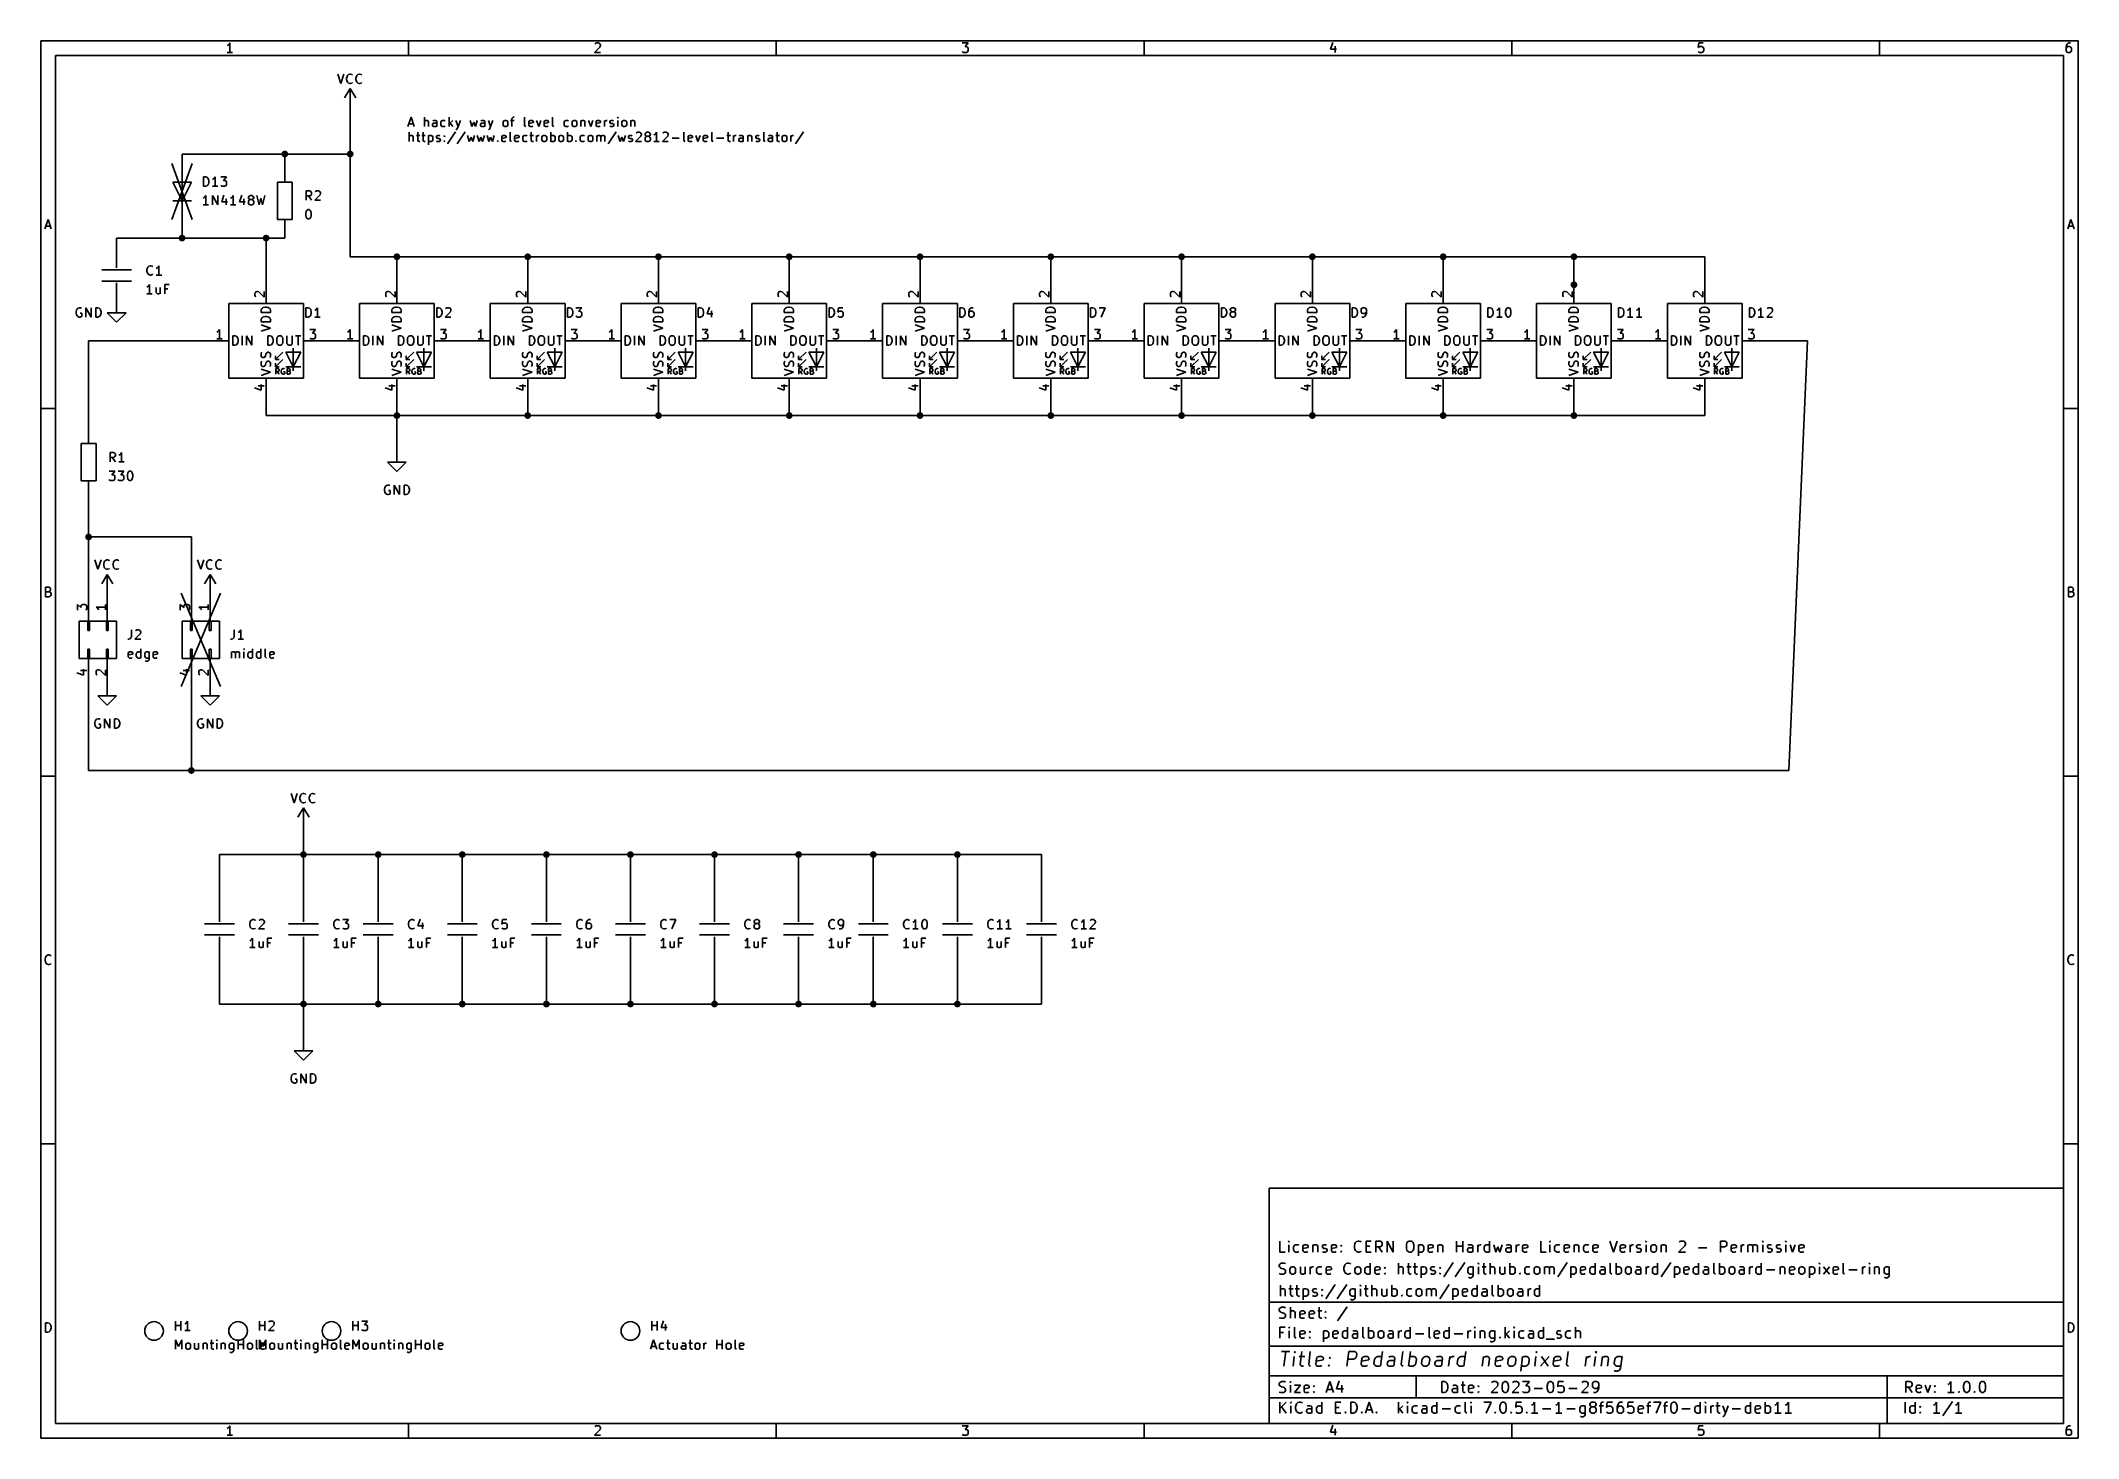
# Model space of a CAD drawing. Extents: x 0.4 to 11.3, y -7.9 to -0.4.
import ezdxf

# ---------------------------------------------------------------- set-up
doc = ezdxf.new("R2010")
doc.units = 0
doc.header["$MEASUREMENT"] = 0
for name, color, linetype in [('BLUE3', 171, 'CONTINUOUS'), ('CYAN2', 4, 'CONTINUOUS'), ('GRAY3', 9, 'CONTINUOUS'), ('GREEN3', 91, 'CONTINUOUS'), ('LORANGE', 41, 'CONTINUOUS'), ('LYELLOW', 51, 'CONTINUOUS'), ('RED2', 1, 'CONTINUOUS'), ('RED3', 11, 'CONTINUOUS'), ('WHITE', 7, 'CONTINUOUS')]:
    doc.layers.add(name, color=color, linetype=linetype)

msp = doc.modelspace()

# ---------------------------------------------------------------- linework, layer by layer
at = {"layer": 'BLUE3', "linetype": 'CONTINUOUS'}
for p, q in [((2.35887, -0.853209), (2.37554, -0.803209)), ((2.36363, -0.838925), (2.38744, -0.838925)), ((2.37554, -0.803209), (2.3922, -0.853209)), ((2.44696, -0.853209), (2.44696, -0.803209)), ((2.44935, -0.822256), (2.44696, -0.824638)), ((2.45411, -0.819878), (2.44935, -0.822256)), ((2.46125, -0.819878), (2.45411, -0.819878)), ((2.46601, -0.822256), (2.46125, -0.819878)), ((2.46839, -0.82702), (2.46601, -0.822256)), ((2.46839, -0.853209), (2.46839, -0.82702)), ((2.48982, -0.841303), (2.4922, -0.836543)), ((2.48982, -0.846067), (2.48982, -0.841303)), ((2.4922, -0.850831), (2.48982, -0.846067)), ((2.49696, -0.819878), (2.4922, -0.822256)), ((2.4922, -0.836543), (2.49696, -0.834161)), ((2.49696, -0.853209), (2.4922, -0.850831)), ((2.50649, -0.819878), (2.49696, -0.819878)), ((2.49696, -0.834161), (2.50887, -0.834161)), ((2.50887, -0.853209), (2.49696, -0.853209)), ((2.51125, -0.822256), (2.50649, -0.819878)), ((2.50887, -0.834161), (2.51363, -0.83178)), ((2.51363, -0.850831), (2.50887, -0.853209)), ((2.51363, -0.82702), (2.51125, -0.822256)), ((2.51363, -0.853209), (2.51363, -0.82702)), ((2.53506, -0.829402), (2.53744, -0.824638)), ((2.53506, -0.843685), (2.53506, -0.829402)), ((2.53744, -0.848449), (2.53506, -0.843685)), ((2.53744, -0.824638), (2.53982, -0.822256)), ((2.53982, -0.850831), (2.53744, -0.848449)), ((2.53982, -0.822256), (2.54458, -0.819878)), ((2.54458, -0.853209), (2.53982, -0.850831)), ((2.54458, -0.819878), (2.55411, -0.819878)), ((2.55411, -0.853209), (2.54458, -0.853209)), ((2.55411, -0.819878), (2.55887, -0.822256)), ((2.55887, -0.850831), (2.55411, -0.853209)), ((2.5803, -0.853209), (2.5803, -0.803209)), ((2.59934, -0.819878), (2.5803, -0.838925)), ((2.58506, -0.834161), (2.59934, -0.853209)), ((2.61601, -0.819878), (2.62792, -0.853209)), ((2.62077, -0.867496), (2.61601, -0.869878)), ((2.62315, -0.865114), (2.62077, -0.867496)), ((2.62792, -0.853209), (2.62315, -0.865114)), ((2.63982, -0.819878), (2.62792, -0.853209)), ((2.6922, -0.819878), (2.70172, -0.853209)), ((2.70172, -0.853209), (2.71125, -0.829402)), ((2.71125, -0.829402), (2.72077, -0.853209)), ((2.72077, -0.853209), (2.7303, -0.819878)), ((2.74696, -0.841303), (2.74934, -0.836543)), ((2.74696, -0.846067), (2.74696, -0.841303)), ((2.74934, -0.850831), (2.74696, -0.846067)), ((2.75411, -0.819878), (2.74934, -0.822256)), ((2.74934, -0.836543), (2.75411, -0.834161)), ((2.75411, -0.853209), (2.74934, -0.850831)), ((2.76363, -0.819878), (2.75411, -0.819878)), ((2.75411, -0.834161), (2.76601, -0.834161)), ((2.76601, -0.853209), (2.75411, -0.853209)), ((2.76839, -0.822256), (2.76363, -0.819878)), ((2.76601, -0.834161), (2.77077, -0.83178)), ((2.77077, -0.850831), (2.76601, -0.853209)), ((2.77077, -0.82702), (2.76839, -0.822256)), ((2.77077, -0.853209), (2.77077, -0.82702)), ((2.78982, -0.819878), (2.80172, -0.853209)), ((2.79458, -0.867496), (2.78982, -0.869878)), ((2.79696, -0.865114), (2.79458, -0.867496)), ((2.80172, -0.853209), (2.79696, -0.865114)), ((2.81363, -0.819878), (2.80172, -0.853209)), ((2.86839, -0.829402), (2.87077, -0.824638)), ((2.86839, -0.843685), (2.86839, -0.829402)), ((2.87077, -0.848449), (2.86839, -0.843685)), ((2.87077, -0.824638), (2.87315, -0.822256)), ((2.87315, -0.850831), (2.87077, -0.848449)), ((2.87315, -0.822256), (2.87791, -0.819878)), ((2.87791, -0.853209), (2.87315, -0.850831)), ((2.87791, -0.819878), (2.88506, -0.819878)), ((2.88506, -0.853209), (2.87791, -0.853209)), ((2.88506, -0.819878), (2.88981, -0.822256)), ((2.88981, -0.850831), (2.88506, -0.853209)), ((2.88981, -0.822256), (2.8922, -0.824638)), ((2.8922, -0.848449), (2.88981, -0.850831)), ((2.8922, -0.824638), (2.89458, -0.829402)), ((2.89458, -0.843685), (2.8922, -0.848449)), ((2.89458, -0.829402), (2.89458, -0.843685)), ((2.90886, -0.819878), (2.92791, -0.819878)), ((2.916, -0.810354), (2.91839, -0.805591)), ((2.916, -0.853209), (2.916, -0.810354)), ((2.91839, -0.805591), (2.92315, -0.803209)), ((2.92315, -0.803209), (2.92791, -0.803209)), ((2.98267, -0.846067), (2.98267, -0.803209)), ((2.98505, -0.850831), (2.98267, -0.846067)), ((2.98981, -0.853209), (2.98505, -0.850831)), ((3.00648, -0.82702), (3.00886, -0.822256)), ((3.00648, -0.846067), (3.00648, -0.82702)), ((3.03029, -0.83178), (3.00648, -0.836543)), ((3.00886, -0.850831), (3.00648, -0.846067)), ((3.00886, -0.822256), (3.01362, -0.819878)), ((3.01362, -0.853209), (3.00886, -0.850831)), ((3.01362, -0.819878), (3.02315, -0.819878)), ((3.02315, -0.853209), (3.01362, -0.853209)), ((3.02315, -0.819878), (3.02791, -0.822256)), ((3.02791, -0.850831), (3.02315, -0.853209)), ((3.02791, -0.822256), (3.03029, -0.82702)), ((3.03029, -0.82702), (3.03029, -0.83178)), ((3.04696, -0.819878), (3.05886, -0.853209)), ((3.05886, -0.853209), (3.07076, -0.819878)), ((3.08743, -0.82702), (3.08981, -0.822256)), ((3.08743, -0.846067), (3.08743, -0.82702)), ((3.11124, -0.83178), (3.08743, -0.836543)), ((3.08981, -0.850831), (3.08743, -0.846067)), ((3.08981, -0.822256), (3.09457, -0.819878)), ((3.09457, -0.853209), (3.08981, -0.850831)), ((3.09457, -0.819878), (3.1041, -0.819878)), ((3.1041, -0.853209), (3.09457, -0.853209)), ((3.1041, -0.819878), (3.10886, -0.822256)), ((3.10886, -0.850831), (3.1041, -0.853209)), ((3.10886, -0.822256), (3.11124, -0.82702)), ((3.11124, -0.82702), (3.11124, -0.83178)), ((3.13267, -0.846067), (3.13267, -0.803209)), ((3.13505, -0.850831), (3.13267, -0.846067)), ((3.13981, -0.853209), (3.13505, -0.850831)), ((3.19457, -0.829402), (3.19695, -0.824638)), ((3.19457, -0.843685), (3.19457, -0.829402)), ((3.19695, -0.848449), (3.19457, -0.843685)), ((3.19695, -0.824638), (3.19933, -0.822256)), ((3.19933, -0.850831), (3.19695, -0.848449)), ((3.19933, -0.822256), (3.2041, -0.819878)), ((3.2041, -0.853209), (3.19933, -0.850831)), ((3.2041, -0.819878), (3.21362, -0.819878)), ((3.21362, -0.853209), (3.2041, -0.853209)), ((3.21362, -0.819878), (3.21838, -0.822256)), ((3.21838, -0.850831), (3.21362, -0.853209)), ((3.23743, -0.829402), (3.23981, -0.824638)), ((3.23743, -0.843685), (3.23743, -0.829402)), ((3.23981, -0.848449), (3.23743, -0.843685)), ((3.23981, -0.824638), (3.24219, -0.822256)), ((3.24219, -0.850831), (3.23981, -0.848449)), ((3.24219, -0.822256), (3.24696, -0.819878)), ((3.24696, -0.853209), (3.24219, -0.850831)), ((3.24696, -0.819878), (3.2541, -0.819878)), ((3.2541, -0.853209), (3.24696, -0.853209)), ((3.2541, -0.819878), (3.25886, -0.822256)), ((3.25886, -0.850831), (3.2541, -0.853209)), ((3.25886, -0.822256), (3.26124, -0.824638)), ((3.26124, -0.848449), (3.25886, -0.850831)), ((3.26124, -0.824638), (3.26362, -0.829402)), ((3.26362, -0.843685), (3.26124, -0.848449)), ((3.26362, -0.829402), (3.26362, -0.843685)), ((3.28505, -0.819878), (3.28505, -0.853209)), ((3.28505, -0.824638), (3.28743, -0.822256)), ((3.28743, -0.822256), (3.29219, -0.819878)), ((3.29219, -0.819878), (3.29933, -0.819878)), ((3.29933, -0.819878), (3.30409, -0.822256)), ((3.30409, -0.822256), (3.30648, -0.82702)), ((3.30648, -0.82702), (3.30648, -0.853209)), ((3.32552, -0.819878), (3.33743, -0.853209)), ((3.33743, -0.853209), (3.34933, -0.819878)), ((3.366, -0.82702), (3.36838, -0.822256)), ((3.366, -0.846067), (3.366, -0.82702)), ((3.38981, -0.83178), (3.366, -0.836543)), ((3.36838, -0.850831), (3.366, -0.846067)), ((3.36838, -0.822256), (3.37314, -0.819878)), ((3.37314, -0.853209), (3.36838, -0.850831)), ((3.37314, -0.819878), (3.38267, -0.819878)), ((3.38267, -0.853209), (3.37314, -0.853209)), ((3.38267, -0.819878), (3.38743, -0.822256)), ((3.38743, -0.850831), (3.38267, -0.853209)), ((3.38743, -0.822256), (3.38981, -0.82702)), ((3.38981, -0.82702), (3.38981, -0.83178)), ((3.41124, -0.853209), (3.41124, -0.819878)), ((3.41124, -0.829402), (3.41362, -0.824638)), ((3.41362, -0.824638), (3.416, -0.822256)), ((3.416, -0.822256), (3.42076, -0.819878)), ((3.42076, -0.819878), (3.42552, -0.819878)), ((3.43981, -0.82702), (3.44219, -0.822256)), ((3.43981, -0.829402), (3.43981, -0.82702)), ((3.44219, -0.834161), (3.43981, -0.829402)), ((3.43981, -0.850831), (3.44457, -0.853209)), ((3.44219, -0.822256), (3.44695, -0.819878)), ((3.44695, -0.836543), (3.44219, -0.834161)), ((3.44457, -0.853209), (3.45409, -0.853209)), ((3.44695, -0.819878), (3.45409, -0.819878)), ((3.45409, -0.836543), (3.44695, -0.836543)), ((3.45409, -0.819878), (3.45886, -0.822256)), ((3.45886, -0.838925), (3.45409, -0.836543)), ((3.45409, -0.853209), (3.45886, -0.850831)), ((3.46124, -0.843685), (3.45886, -0.838925)), ((3.45886, -0.850831), (3.46124, -0.846067)), ((3.46124, -0.846067), (3.46124, -0.843685)), ((3.48267, -0.803209), (3.48029, -0.805591)), ((3.48029, -0.805591), (3.48267, -0.807972)), ((3.48505, -0.805591), (3.48267, -0.803209)), ((3.48267, -0.803209), (3.48267, -0.807972)), ((3.48267, -0.807972), (3.48505, -0.805591)), ((3.48267, -0.853209), (3.48267, -0.819878)), ((3.5041, -0.829402), (3.50648, -0.824638)), ((3.5041, -0.843685), (3.5041, -0.829402)), ((3.50648, -0.848449), (3.5041, -0.843685)), ((3.50648, -0.824638), (3.50886, -0.822256)), ((3.50886, -0.850831), (3.50648, -0.848449)), ((3.50886, -0.822256), (3.51362, -0.819878)), ((3.51362, -0.853209), (3.50886, -0.850831)), ((3.51362, -0.819878), (3.52076, -0.819878)), ((3.52076, -0.853209), (3.51362, -0.853209)), ((3.52076, -0.819878), (3.52552, -0.822256)), ((3.52552, -0.850831), (3.52076, -0.853209)), ((3.52552, -0.822256), (3.52791, -0.824638)), ((3.52791, -0.848449), (3.52552, -0.850831)), ((3.52791, -0.824638), (3.53029, -0.829402)), ((3.53029, -0.843685), (3.52791, -0.848449)), ((3.53029, -0.829402), (3.53029, -0.843685)), ((3.55171, -0.819878), (3.55171, -0.853209)), ((3.55171, -0.824638), (3.55409, -0.822256)), ((3.55409, -0.822256), (3.55886, -0.819878)), ((3.55886, -0.819878), (3.566, -0.819878)), ((3.566, -0.819878), (3.57076, -0.822256)), ((3.57076, -0.822256), (3.57314, -0.82702)), ((3.57314, -0.82702), (3.57314, -0.853209)), ((2.36601, -0.933709), (2.36601, -0.883709)), ((2.36839, -0.902756), (2.36601, -0.905138)), ((2.37316, -0.900378), (2.36839, -0.902756)), ((2.3803, -0.900378), (2.37316, -0.900378)), ((2.38506, -0.902756), (2.3803, -0.900378)), ((2.38744, -0.90752), (2.38506, -0.902756)), ((2.38744, -0.933709), (2.38744, -0.90752)), ((2.40411, -0.900378), (2.42315, -0.900378)), ((2.41125, -0.883709), (2.41125, -0.926567)), ((2.41125, -0.926567), (2.41363, -0.931331)), ((2.41363, -0.931331), (2.41839, -0.933709)), ((2.41839, -0.933709), (2.42315, -0.933709)), ((2.43268, -0.900378), (2.45172, -0.900378)), ((2.43982, -0.883709), (2.43982, -0.926567)), ((2.43982, -0.926567), (2.4422, -0.931331)), ((2.4422, -0.931331), (2.44696, -0.933709)), ((2.44696, -0.933709), (2.45172, -0.933709)), ((2.46839, -0.900378), (2.46839, -0.950378)), ((2.46839, -0.902756), (2.47315, -0.900378)), ((2.47315, -0.933709), (2.46839, -0.931331)), ((2.47315, -0.900378), (2.48268, -0.900378)), ((2.48268, -0.933709), (2.47315, -0.933709)), ((2.48268, -0.900378), (2.48744, -0.902756)), ((2.48744, -0.931331), (2.48268, -0.933709)), ((2.48744, -0.902756), (2.48982, -0.905138)), ((2.48982, -0.928949), (2.48744, -0.931331)), ((2.48982, -0.905138), (2.4922, -0.909902)), ((2.4922, -0.924185), (2.48982, -0.928949)), ((2.4922, -0.909902), (2.4922, -0.924185)), ((2.51125, -0.90752), (2.51363, -0.902756)), ((2.51125, -0.909902), (2.51125, -0.90752)), ((2.51363, -0.914661), (2.51125, -0.909902)), ((2.51125, -0.931331), (2.51601, -0.933709)), ((2.51363, -0.902756), (2.51839, -0.900378)), ((2.51839, -0.917043), (2.51363, -0.914661)), ((2.51601, -0.933709), (2.52553, -0.933709)), ((2.51839, -0.900378), (2.52553, -0.900378)), ((2.52553, -0.917043), (2.51839, -0.917043)), ((2.52553, -0.900378), (2.5303, -0.902756)), ((2.5303, -0.919425), (2.52553, -0.917043)), ((2.52553, -0.933709), (2.5303, -0.931331)), ((2.53267, -0.924185), (2.5303, -0.919425)), ((2.5303, -0.931331), (2.53267, -0.926567)), ((2.53267, -0.926567), (2.53267, -0.924185)), ((2.55172, -0.905138), (2.5541, -0.902756)), ((2.5541, -0.90752), (2.55172, -0.905138)), ((2.55172, -0.931331), (2.5541, -0.928949)), ((2.5541, -0.933709), (2.55172, -0.931331)), ((2.5541, -0.902756), (2.55648, -0.905138)), ((2.5541, -0.902756), (2.5541, -0.90752)), ((2.55648, -0.905138), (2.5541, -0.90752)), ((2.5541, -0.928949), (2.55648, -0.931331)), ((2.5541, -0.928949), (2.5541, -0.933709)), ((2.55648, -0.931331), (2.5541, -0.933709)), ((2.61363, -0.881331), (2.57077, -0.945614)), ((2.66601, -0.881331), (2.62315, -0.945614)), ((2.67792, -0.900378), (2.68744, -0.933709)), ((2.68744, -0.933709), (2.69696, -0.909902)), ((2.69696, -0.909902), (2.70649, -0.933709)), ((2.70649, -0.933709), (2.71601, -0.900378)), ((2.7303, -0.900378), (2.73982, -0.933709)), ((2.73982, -0.933709), (2.74935, -0.909902)), ((2.74935, -0.909902), (2.75887, -0.933709)), ((2.75887, -0.933709), (2.76839, -0.900378)), ((2.78268, -0.900378), (2.7922, -0.933709)), ((2.7922, -0.933709), (2.80173, -0.909902)), ((2.80173, -0.909902), (2.81125, -0.933709)), ((2.81125, -0.933709), (2.82078, -0.900378)), ((2.83744, -0.931331), (2.83982, -0.928949)), ((2.83982, -0.933709), (2.83744, -0.931331)), ((2.83982, -0.928949), (2.8422, -0.931331)), ((2.83982, -0.928949), (2.83982, -0.933709)), ((2.8422, -0.931331), (2.83982, -0.933709)), ((2.86126, -0.90752), (2.86363, -0.902756)), ((2.86126, -0.926567), (2.86126, -0.90752)), ((2.88506, -0.91228), (2.86126, -0.917043)), ((2.86363, -0.931331), (2.86126, -0.926567)), ((2.86363, -0.902756), (2.8684, -0.900378)), ((2.8684, -0.933709), (2.86363, -0.931331)), ((2.8684, -0.900378), (2.87792, -0.900378)), ((2.87792, -0.933709), (2.8684, -0.933709)), ((2.87792, -0.900378), (2.88268, -0.902756)), ((2.88268, -0.931331), (2.87792, -0.933709)), ((2.88268, -0.902756), (2.88506, -0.90752)), ((2.88506, -0.90752), (2.88506, -0.91228)), ((2.90649, -0.926567), (2.90649, -0.883709)), ((2.90887, -0.931331), (2.90649, -0.926567)), ((2.91364, -0.933709), (2.90887, -0.931331)), ((2.9303, -0.90752), (2.93268, -0.902756)), ((2.9303, -0.926567), (2.9303, -0.90752)), ((2.95411, -0.91228), (2.9303, -0.917043)), ((2.93268, -0.931331), (2.9303, -0.926567)), ((2.93268, -0.902756), (2.93744, -0.900378)), ((2.93744, -0.933709), (2.93268, -0.931331)), ((2.93744, -0.900378), (2.94697, -0.900378)), ((2.94697, -0.933709), (2.93744, -0.933709)), ((2.94697, -0.900378), (2.95173, -0.902756)), ((2.95173, -0.931331), (2.94697, -0.933709)), ((2.95173, -0.902756), (2.95411, -0.90752)), ((2.95411, -0.90752), (2.95411, -0.91228)), ((2.97316, -0.909902), (2.97554, -0.905138)), ((2.97316, -0.924185), (2.97316, -0.909902)), ((2.97554, -0.928949), (2.97316, -0.924185)), ((2.97554, -0.905138), (2.97792, -0.902756)), ((2.97792, -0.931331), (2.97554, -0.928949)), ((2.97792, -0.902756), (2.98269, -0.900378)), ((2.98269, -0.933709), (2.97792, -0.931331)), ((2.98269, -0.900378), (2.99221, -0.900378)), ((2.99221, -0.933709), (2.98269, -0.933709)), ((2.99221, -0.900378), (2.99697, -0.902756)), ((2.99697, -0.931331), (2.99221, -0.933709)), ((3.01126, -0.900378), (3.0303, -0.900378)), ((3.0184, -0.883709), (3.0184, -0.926567)), ((3.0184, -0.926567), (3.02078, -0.931331)), ((3.02078, -0.931331), (3.02554, -0.933709)), ((3.02554, -0.933709), (3.0303, -0.933709)), ((3.04697, -0.933709), (3.04697, -0.900378)), ((3.04697, -0.909902), (3.04935, -0.905138)), ((3.04935, -0.905138), (3.05173, -0.902756)), ((3.05173, -0.902756), (3.05649, -0.900378)), ((3.05649, -0.900378), (3.06126, -0.900378)), ((3.07554, -0.909902), (3.07792, -0.905138)), ((3.07554, -0.924185), (3.07554, -0.909902)), ((3.07792, -0.928949), (3.07554, -0.924185)), ((3.07792, -0.905138), (3.0803, -0.902756)), ((3.0803, -0.931331), (3.07792, -0.928949)), ((3.0803, -0.902756), (3.08507, -0.900378)), ((3.08507, -0.933709), (3.0803, -0.931331)), ((3.08507, -0.900378), (3.09221, -0.900378)), ((3.09221, -0.933709), (3.08507, -0.933709)), ((3.09221, -0.900378), (3.09697, -0.902756)), ((3.09697, -0.931331), (3.09221, -0.933709)), ((3.09697, -0.902756), (3.09935, -0.905138)), ((3.09935, -0.928949), (3.09697, -0.931331)), ((3.09935, -0.905138), (3.10173, -0.909902)), ((3.10173, -0.924185), (3.09935, -0.928949)), ((3.10173, -0.909902), (3.10173, -0.924185)), ((3.12316, -0.933709), (3.12316, -0.883709)), ((3.12316, -0.902756), (3.12792, -0.900378)), ((3.12792, -0.933709), (3.12316, -0.931331)), ((3.12792, -0.900378), (3.13744, -0.900378)), ((3.13744, -0.933709), (3.12792, -0.933709)), ((3.13744, -0.900378), (3.1422, -0.902756)), ((3.1422, -0.931331), (3.13744, -0.933709)), ((3.1422, -0.902756), (3.14459, -0.905138)), ((3.14459, -0.928949), (3.1422, -0.931331)), ((3.14459, -0.905138), (3.14697, -0.909902)), ((3.14697, -0.924185), (3.14459, -0.928949)), ((3.14697, -0.909902), (3.14697, -0.924185)), ((3.16602, -0.909902), (3.16839, -0.905138)), ((3.16602, -0.924185), (3.16602, -0.909902)), ((3.16839, -0.928949), (3.16602, -0.924185)), ((3.16839, -0.905138), (3.17078, -0.902756)), ((3.17078, -0.931331), (3.16839, -0.928949)), ((3.17078, -0.902756), (3.17554, -0.900378)), ((3.17554, -0.933709), (3.17078, -0.931331)), ((3.17554, -0.900378), (3.18268, -0.900378)), ((3.18268, -0.933709), (3.17554, -0.933709)), ((3.18268, -0.900378), (3.18744, -0.902756)), ((3.18744, -0.931331), (3.18268, -0.933709)), ((3.18744, -0.902756), (3.18982, -0.905138)), ((3.18982, -0.928949), (3.18744, -0.931331)), ((3.18982, -0.905138), (3.1922, -0.909902)), ((3.1922, -0.924185), (3.18982, -0.928949)), ((3.1922, -0.909902), (3.1922, -0.924185)), ((3.21363, -0.933709), (3.21363, -0.883709)), ((3.21363, -0.902756), (3.21839, -0.900378)), ((3.21839, -0.933709), (3.21363, -0.931331)), ((3.21839, -0.900378), (3.22792, -0.900378)), ((3.22792, -0.933709), (3.21839, -0.933709)), ((3.22792, -0.900378), (3.23268, -0.902756)), ((3.23268, -0.931331), (3.22792, -0.933709)), ((3.23268, -0.902756), (3.23506, -0.905138)), ((3.23506, -0.928949), (3.23268, -0.931331)), ((3.23506, -0.905138), (3.23744, -0.909902)), ((3.23744, -0.924185), (3.23506, -0.928949)), ((3.23744, -0.909902), (3.23744, -0.924185)), ((3.25649, -0.931331), (3.25887, -0.928949)), ((3.25887, -0.933709), (3.25649, -0.931331)), ((3.25887, -0.928949), (3.26125, -0.931331)), ((3.25887, -0.928949), (3.25887, -0.933709)), ((3.26125, -0.931331), (3.25887, -0.933709)), ((3.2803, -0.909902), (3.28268, -0.905138)), ((3.2803, -0.924185), (3.2803, -0.909902)), ((3.28268, -0.928949), (3.2803, -0.924185)), ((3.28268, -0.905138), (3.28506, -0.902756)), ((3.28506, -0.931331), (3.28268, -0.928949)), ((3.28506, -0.902756), (3.28982, -0.900378)), ((3.28982, -0.933709), (3.28506, -0.931331)), ((3.28982, -0.900378), (3.29935, -0.900378)), ((3.29935, -0.933709), (3.28982, -0.933709)), ((3.29935, -0.900378), (3.30411, -0.902756)), ((3.30411, -0.931331), (3.29935, -0.933709)), ((3.32316, -0.909902), (3.32554, -0.905138)), ((3.32316, -0.924185), (3.32316, -0.909902)), ((3.32554, -0.928949), (3.32316, -0.924185)), ((3.32554, -0.905138), (3.32792, -0.902756)), ((3.32792, -0.931331), (3.32554, -0.928949)), ((3.32792, -0.902756), (3.33268, -0.900378)), ((3.33268, -0.933709), (3.32792, -0.931331)), ((3.33268, -0.900378), (3.33982, -0.900378)), ((3.33982, -0.933709), (3.33268, -0.933709)), ((3.33982, -0.900378), (3.34458, -0.902756)), ((3.34458, -0.931331), (3.33982, -0.933709)), ((3.34458, -0.902756), (3.34696, -0.905138)), ((3.34696, -0.928949), (3.34458, -0.931331)), ((3.34696, -0.905138), (3.34935, -0.909902)), ((3.34935, -0.924185), (3.34696, -0.928949)), ((3.34935, -0.909902), (3.34935, -0.924185)), ((3.37077, -0.933709), (3.37077, -0.900378)), ((3.37077, -0.905138), (3.37315, -0.902756)), ((3.37315, -0.902756), (3.37792, -0.900378)), ((3.37792, -0.900378), (3.38506, -0.900378)), ((3.38506, -0.900378), (3.38982, -0.902756)), ((3.38982, -0.902756), (3.3922, -0.90752)), ((3.3922, -0.90752), (3.39458, -0.902756)), ((3.3922, -0.90752), (3.3922, -0.933709)), ((3.39458, -0.902756), (3.39934, -0.900378)), ((3.39934, -0.900378), (3.40649, -0.900378)), ((3.40649, -0.900378), (3.41125, -0.902756)), ((3.41125, -0.902756), (3.41363, -0.90752)), ((3.41363, -0.90752), (3.41363, -0.933709)), ((3.47315, -0.881331), (3.4303, -0.945614)), ((3.48506, -0.900378), (3.49458, -0.933709)), ((3.49458, -0.933709), (3.50411, -0.909902)), ((3.50411, -0.909902), (3.51363, -0.933709)), ((3.51363, -0.933709), (3.52315, -0.900378)), ((3.53982, -0.90752), (3.5422, -0.902756)), ((3.53982, -0.909902), (3.53982, -0.90752)), ((3.5422, -0.914661), (3.53982, -0.909902)), ((3.53982, -0.931331), (3.54458, -0.933709)), ((3.5422, -0.902756), (3.54696, -0.900378)), ((3.54696, -0.917043), (3.5422, -0.914661)), ((3.54458, -0.933709), (3.55411, -0.933709)), ((3.54696, -0.900378), (3.55411, -0.900378)), ((3.55411, -0.917043), (3.54696, -0.917043)), ((3.55411, -0.900378), (3.55887, -0.902756)), ((3.55887, -0.919425), (3.55411, -0.917043)), ((3.55411, -0.933709), (3.55887, -0.931331)), ((3.56125, -0.924185), (3.55887, -0.919425)), ((3.55887, -0.931331), (3.56125, -0.926567)), ((3.56125, -0.926567), (3.56125, -0.924185)), ((3.60649, -0.905138), (3.57792, -0.933709)), ((3.57792, -0.933709), (3.60887, -0.933709)), ((3.5803, -0.888472), (3.58268, -0.886091)), ((3.58268, -0.886091), (3.58744, -0.883709)), ((3.58744, -0.883709), (3.59935, -0.883709)), ((3.59935, -0.883709), (3.60411, -0.886091)), ((3.60411, -0.886091), (3.60649, -0.888472)), ((3.60649, -0.888472), (3.60887, -0.893232)), ((3.60887, -0.897996), (3.60649, -0.905138)), ((3.60887, -0.893232), (3.60887, -0.897996)), ((3.62792, -0.893232), (3.6303, -0.888472)), ((3.62792, -0.895614), (3.62792, -0.893232)), ((3.6303, -0.900378), (3.62792, -0.895614)), ((3.6303, -0.909902), (3.62792, -0.914661)), ((3.62792, -0.914661), (3.62792, -0.924185)), ((3.62792, -0.924185), (3.6303, -0.928949)), ((3.6303, -0.888472), (3.63268, -0.886091)), ((3.63268, -0.902756), (3.6303, -0.900378)), ((3.63268, -0.90752), (3.6303, -0.909902)), ((3.6303, -0.928949), (3.63268, -0.931331)), ((3.63268, -0.886091), (3.63744, -0.883709)), ((3.63744, -0.905138), (3.63268, -0.902756)), ((3.63744, -0.905138), (3.63268, -0.90752)), ((3.63268, -0.931331), (3.63744, -0.933709)), ((3.63744, -0.883709), (3.64696, -0.883709)), ((3.64696, -0.905138), (3.63744, -0.905138)), ((3.63744, -0.933709), (3.64696, -0.933709)), ((3.64696, -0.883709), (3.65172, -0.886091)), ((3.65172, -0.902756), (3.64696, -0.905138)), ((3.65172, -0.90752), (3.64696, -0.905138)), ((3.64696, -0.933709), (3.65172, -0.931331)), ((3.65172, -0.886091), (3.65411, -0.888472)), ((3.65411, -0.900378), (3.65172, -0.902756)), ((3.65411, -0.909902), (3.65172, -0.90752)), ((3.65172, -0.931331), (3.65411, -0.928949)), ((3.65411, -0.888472), (3.65649, -0.893232)), ((3.65649, -0.895614), (3.65411, -0.900378)), ((3.65649, -0.914661), (3.65411, -0.909902)), ((3.65411, -0.928949), (3.65649, -0.924185)), ((3.65649, -0.893232), (3.65649, -0.895614)), ((3.65649, -0.924185), (3.65649, -0.914661)), ((3.6803, -0.895614), (3.67554, -0.897996)), ((3.70411, -0.933709), (3.67554, -0.933709)), ((3.68506, -0.890854), (3.6803, -0.895614)), ((3.68982, -0.883709), (3.68506, -0.890854)), ((3.68982, -0.933709), (3.68982, -0.883709)), ((3.74934, -0.905138), (3.72077, -0.933709)), ((3.72077, -0.933709), (3.75172, -0.933709)), ((3.72315, -0.888472), (3.72553, -0.886091)), ((3.72553, -0.886091), (3.7303, -0.883709)), ((3.7303, -0.883709), (3.7422, -0.883709)), ((3.7422, -0.883709), (3.74696, -0.886091)), ((3.74696, -0.886091), (3.74934, -0.888472)), ((3.74934, -0.888472), (3.75172, -0.893232)), ((3.75172, -0.897996), (3.74934, -0.905138)), ((3.75172, -0.893232), (3.75172, -0.897996)), ((3.77315, -0.914661), (3.81125, -0.914661)), ((3.83506, -0.926567), (3.83506, -0.883709)), ((3.83744, -0.931331), (3.83506, -0.926567)), ((3.8422, -0.933709), (3.83744, -0.931331)), ((3.85887, -0.90752), (3.86124, -0.902756)), ((3.85887, -0.926567), (3.85887, -0.90752)), ((3.88267, -0.91228), (3.85887, -0.917043)), ((3.86124, -0.931331), (3.85887, -0.926567)), ((3.86124, -0.902756), (3.86601, -0.900378)), ((3.86601, -0.933709), (3.86124, -0.931331)), ((3.86601, -0.900378), (3.87553, -0.900378)), ((3.87553, -0.933709), (3.86601, -0.933709)), ((3.87553, -0.900378), (3.88029, -0.902756)), ((3.88029, -0.931331), (3.87553, -0.933709)), ((3.88029, -0.902756), (3.88267, -0.90752)), ((3.88267, -0.90752), (3.88267, -0.91228)), ((3.89934, -0.900378), (3.91125, -0.933709)), ((3.91125, -0.933709), (3.92315, -0.900378)), ((3.93982, -0.90752), (3.9422, -0.902756)), ((3.93982, -0.926567), (3.93982, -0.90752)), ((3.96363, -0.91228), (3.93982, -0.917043)), ((3.9422, -0.931331), (3.93982, -0.926567)), ((3.9422, -0.902756), (3.94696, -0.900378)), ((3.94696, -0.933709), (3.9422, -0.931331)), ((3.94696, -0.900378), (3.95648, -0.900378)), ((3.95648, -0.933709), (3.94696, -0.933709)), ((3.95648, -0.900378), (3.96124, -0.902756)), ((3.96124, -0.931331), (3.95648, -0.933709)), ((3.96124, -0.902756), (3.96363, -0.90752)), ((3.96363, -0.90752), (3.96363, -0.91228)), ((3.98506, -0.926567), (3.98506, -0.883709)), ((3.98744, -0.931331), (3.98506, -0.926567)), ((3.9922, -0.933709), (3.98744, -0.931331)), ((4.01124, -0.914661), (4.04934, -0.914661)), ((4.06601, -0.900378), (4.08506, -0.900378)), ((4.07315, -0.883709), (4.07315, -0.926567)), ((4.07315, -0.926567), (4.07553, -0.931331)), ((4.07553, -0.931331), (4.0803, -0.933709)), ((4.0803, -0.933709), (4.08506, -0.933709)), ((4.10172, -0.933709), (4.10172, -0.900378)), ((4.10172, -0.909902), (4.1041, -0.905138)), ((4.1041, -0.905138), (4.10648, -0.902756)), ((4.10648, -0.902756), (4.11124, -0.900378)), ((4.11124, -0.900378), (4.11601, -0.900378)), ((4.1303, -0.921803), (4.13267, -0.917043)), ((4.1303, -0.926567), (4.1303, -0.921803)), ((4.13267, -0.931331), (4.1303, -0.926567)), ((4.13744, -0.900378), (4.13267, -0.902756)), ((4.13267, -0.917043), (4.13744, -0.914661)), ((4.13744, -0.933709), (4.13267, -0.931331)), ((4.14696, -0.900378), (4.13744, -0.900378)), ((4.13744, -0.914661), (4.14934, -0.914661)), ((4.14934, -0.933709), (4.13744, -0.933709)), ((4.15172, -0.902756), (4.14696, -0.900378)), ((4.14934, -0.914661), (4.1541, -0.91228)), ((4.1541, -0.931331), (4.14934, -0.933709)), ((4.1541, -0.90752), (4.15172, -0.902756)), ((4.1541, -0.933709), (4.1541, -0.90752)), ((4.17791, -0.900378), (4.17791, -0.933709)), ((4.17791, -0.905138), (4.18029, -0.902756)), ((4.18029, -0.902756), (4.18506, -0.900378)), ((4.18506, -0.900378), (4.1922, -0.900378)), ((4.1922, -0.900378), (4.19696, -0.902756)), ((4.19696, -0.902756), (4.19934, -0.90752)), ((4.19934, -0.90752), (4.19934, -0.933709)), ((4.22077, -0.90752), (4.22315, -0.902756)), ((4.22077, -0.909902), (4.22077, -0.90752)), ((4.22315, -0.914661), (4.22077, -0.909902)), ((4.22077, -0.931331), (4.22553, -0.933709)), ((4.22315, -0.902756), (4.22791, -0.900378)), ((4.22791, -0.917043), (4.22315, -0.914661)), ((4.22553, -0.933709), (4.23505, -0.933709)), ((4.22791, -0.900378), (4.23505, -0.900378)), ((4.23505, -0.917043), (4.22791, -0.917043)), ((4.23505, -0.900378), (4.23981, -0.902756)), ((4.23981, -0.919425), (4.23505, -0.917043)), ((4.23505, -0.933709), (4.23981, -0.931331)), ((4.24219, -0.924185), (4.23981, -0.919425)), ((4.23981, -0.931331), (4.24219, -0.926567)), ((4.24219, -0.926567), (4.24219, -0.924185)), ((4.26362, -0.926567), (4.26362, -0.883709)), ((4.266, -0.931331), (4.26362, -0.926567)), ((4.27077, -0.933709), (4.266, -0.931331)), ((4.28743, -0.921803), (4.28981, -0.917043)), ((4.28743, -0.926567), (4.28743, -0.921803)), ((4.28981, -0.931331), (4.28743, -0.926567)), ((4.29457, -0.900378), (4.28981, -0.902756)), ((4.28981, -0.917043), (4.29457, -0.914661)), ((4.29457, -0.933709), (4.28981, -0.931331)), ((4.3041, -0.900378), (4.29457, -0.900378)), ((4.29457, -0.914661), (4.30648, -0.914661)), ((4.30648, -0.933709), (4.29457, -0.933709)), ((4.30886, -0.902756), (4.3041, -0.900378)), ((4.30648, -0.914661), (4.31124, -0.91228)), ((4.31124, -0.931331), (4.30648, -0.933709)), ((4.31124, -0.90752), (4.30886, -0.902756)), ((4.31124, -0.933709), (4.31124, -0.90752)), ((4.32791, -0.900378), (4.34695, -0.900378)), ((4.33505, -0.883709), (4.33505, -0.926567)), ((4.33505, -0.926567), (4.33743, -0.931331)), ((4.33743, -0.931331), (4.34219, -0.933709)), ((4.34219, -0.933709), (4.34695, -0.933709)), ((4.36124, -0.909902), (4.36362, -0.905138)), ((4.36124, -0.924185), (4.36124, -0.909902)), ((4.36362, -0.928949), (4.36124, -0.924185)), ((4.36362, -0.905138), (4.366, -0.902756)), ((4.366, -0.931331), (4.36362, -0.928949)), ((4.366, -0.902756), (4.37076, -0.900378)), ((4.37076, -0.933709), (4.366, -0.931331)), ((4.37076, -0.900378), (4.37791, -0.900378)), ((4.37791, -0.933709), (4.37076, -0.933709)), ((4.37791, -0.900378), (4.38267, -0.902756)), ((4.38267, -0.931331), (4.37791, -0.933709)), ((4.38267, -0.902756), (4.38505, -0.905138)), ((4.38505, -0.928949), (4.38267, -0.931331)), ((4.38505, -0.905138), (4.38743, -0.909902)), ((4.38743, -0.924185), (4.38505, -0.928949)), ((4.38743, -0.909902), (4.38743, -0.924185)), ((4.40885, -0.933709), (4.40885, -0.900378)), ((4.40885, -0.909902), (4.41124, -0.905138)), ((4.41124, -0.905138), (4.41362, -0.902756)), ((4.41362, -0.902756), (4.41838, -0.900378)), ((4.41838, -0.900378), (4.42314, -0.900378)), ((4.47552, -0.881331), (4.43267, -0.945614))]:
    msp.add_line(p, q, dxfattribs=at)
at = {"layer": 'CYAN2', "linetype": 'CONTINUOUS'}
for p, q in [((1.98333, -0.572803), (2, -0.622803)), ((2, -0.622803), (2.01667, -0.572803)), ((2.03095, -0.594232), (2.03333, -0.584709)), ((2.03095, -0.601374), (2.03095, -0.594232)), ((2.03333, -0.610898), (2.03095, -0.601374)), ((2.03333, -0.584709), (2.03571, -0.579949)), ((2.03571, -0.615661), (2.03333, -0.610898)), ((2.03571, -0.579949), (2.04048, -0.575185)), ((2.04048, -0.620425), (2.03571, -0.615661)), ((2.04048, -0.575185), (2.04762, -0.572803)), ((2.04762, -0.622803), (2.04048, -0.620425)), ((2.04762, -0.572803), (2.05238, -0.572803)), ((2.05238, -0.622803), (2.04762, -0.622803)), ((2.05238, -0.572803), (2.05952, -0.575185)), ((2.05952, -0.620425), (2.05238, -0.622803)), ((2.05952, -0.575185), (2.0619, -0.577567)), ((2.0619, -0.618043), (2.05952, -0.620425)), ((2.08095, -0.594232), (2.08333, -0.584709)), ((2.08095, -0.601374), (2.08095, -0.594232)), ((2.08333, -0.610898), (2.08095, -0.601374)), ((2.08333, -0.584709), (2.08571, -0.579949)), ((2.08571, -0.615661), (2.08333, -0.610898)), ((2.08571, -0.579949), (2.09048, -0.575185)), ((2.09048, -0.620425), (2.08571, -0.615661)), ((2.09048, -0.575185), (2.09762, -0.572803)), ((2.09762, -0.622803), (2.09048, -0.620425)), ((2.09762, -0.572803), (2.10238, -0.572803)), ((2.10238, -0.622803), (2.09762, -0.622803)), ((2.10238, -0.572803), (2.10952, -0.575185)), ((2.10952, -0.620425), (2.10238, -0.622803)), ((2.10952, -0.575185), (2.1119, -0.577567)), ((2.1119, -0.618043), (2.10952, -0.620425)), ((1.81472, -1.2478), (1.81472, -1.1978)), ((1.81472, -1.1978), (1.83376, -1.1978)), ((1.83376, -1.1978), (1.83853, -1.20019)), ((1.86472, -1.20019), (1.86948, -1.1978)), ((1.86948, -1.1978), (1.88139, -1.1978)), ((1.88139, -1.1978), (1.88615, -1.20019)), ((1.81234, -1.31685), (1.81472, -1.30733)), ((1.83376, -1.224), (1.81472, -1.224)), ((1.81472, -1.30733), (1.8171, -1.30257)), ((1.8171, -1.30257), (1.81948, -1.30019)), ((1.81948, -1.30019), (1.82424, -1.2978)), ((1.82424, -1.2978), (1.829, -1.2978)), ((1.84329, -1.2478), (1.82662, -1.224)), ((1.829, -1.2978), (1.83376, -1.30019)), ((1.83853, -1.22161), (1.83376, -1.224)), ((1.83376, -1.30019), (1.83615, -1.30257)), ((1.83615, -1.30257), (1.83853, -1.30733)), ((1.83853, -1.20019), (1.84091, -1.20257)), ((1.84091, -1.21923), (1.83853, -1.22161)), ((1.83853, -1.30733), (1.84091, -1.31685)), ((1.84091, -1.20257), (1.84329, -1.20733)), ((1.84329, -1.21447), (1.84091, -1.21923)), ((1.84329, -1.20733), (1.84329, -1.21447)), ((1.88853, -1.21923), (1.85996, -1.2478)), ((1.85996, -1.2478), (1.89091, -1.2478)), ((1.86234, -1.20257), (1.86472, -1.20019)), ((1.88615, -1.20019), (1.88853, -1.20257)), ((1.88853, -1.20257), (1.89091, -1.20733)), ((1.89091, -1.21209), (1.88853, -1.21923)), ((1.89091, -1.20733), (1.89091, -1.21209)), ((1.81234, -1.32876), (1.81234, -1.31685)), ((1.81472, -1.33828), (1.81234, -1.32876)), ((1.8171, -1.34304), (1.81472, -1.33828)), ((1.81948, -1.34543), (1.8171, -1.34304)), ((1.82424, -1.3478), (1.81948, -1.34543)), ((1.829, -1.3478), (1.82424, -1.3478)), ((1.83376, -1.34543), (1.829, -1.3478)), ((1.83615, -1.34304), (1.83376, -1.34543)), ((1.83853, -1.33828), (1.83615, -1.34304)), ((1.84091, -1.32876), (1.83853, -1.33828)), ((1.84091, -1.31685), (1.84091, -1.32876)), ((0.962339, -1.61923), (0.964717, -1.60971)), ((0.962339, -1.61923), (0.964717, -1.60971)), ((0.962339, -1.62637), (0.962339, -1.61923)), ((0.962339, -1.62637), (0.962339, -1.61923)), ((0.964717, -1.6359), (0.962339, -1.62637)), ((0.964717, -1.6359), (0.962339, -1.62637)), ((0.964717, -1.60971), (0.967098, -1.60495)), ((0.964717, -1.60971), (0.967098, -1.60495)), ((0.967098, -1.60495), (0.971862, -1.60019)), ((0.967098, -1.60495), (0.971862, -1.60019)), ((0.971862, -1.60019), (0.979004, -1.5978)), ((0.971862, -1.60019), (0.979004, -1.5978)), ((0.979004, -1.5978), (0.983764, -1.5978)), ((0.979004, -1.5978), (0.983764, -1.5978)), ((0.983764, -1.5978), (0.990909, -1.60019)), ((0.983764, -1.5978), (0.990909, -1.60019)), ((0.990909, -1.60019), (0.993287, -1.60257)), ((0.990909, -1.60019), (0.993287, -1.60257)), ((1.0171, -1.60971), (1.01234, -1.61209)), ((1.0171, -1.60971), (1.01234, -1.61209)), ((1.02186, -1.60495), (1.0171, -1.60971)), ((1.02186, -1.60495), (1.0171, -1.60971)), ((1.02662, -1.5978), (1.02186, -1.60495)), ((1.02662, -1.5978), (1.02186, -1.60495)), ((1.02662, -1.6478), (1.02662, -1.5978)), ((1.02662, -1.6478), (1.02662, -1.5978)), ((0.967098, -1.70971), (0.962339, -1.71209)), ((0.967098, -1.70971), (0.962339, -1.71209)), ((0.967098, -1.64066), (0.964717, -1.6359)), ((0.967098, -1.64066), (0.964717, -1.6359)), ((0.971862, -1.64543), (0.967098, -1.64066)), ((0.971862, -1.64543), (0.967098, -1.64066)), ((0.971862, -1.70495), (0.967098, -1.70971)), ((0.971862, -1.70495), (0.967098, -1.70971)), ((0.979004, -1.6478), (0.971862, -1.64543)), ((0.979004, -1.6478), (0.971862, -1.64543)), ((0.976622, -1.6978), (0.971862, -1.70495)), ((0.976622, -1.6978), (0.971862, -1.70495)), ((0.976622, -1.7478), (0.976622, -1.6978)), ((0.976622, -1.7478), (0.976622, -1.6978)), ((0.983764, -1.6478), (0.979004, -1.6478)), ((0.983764, -1.6478), (0.979004, -1.6478)), ((0.990909, -1.64543), (0.983764, -1.6478)), ((0.990909, -1.64543), (0.983764, -1.6478)), ((0.993287, -1.64304), (0.990909, -1.64543)), ((0.993287, -1.64304), (0.990909, -1.64543)), ((1.01233, -1.71447), (1.01233, -1.74066)), ((1.01233, -1.71447), (1.01233, -1.74066)), ((1.01233, -1.74066), (1.01472, -1.74543)), ((1.01233, -1.74066), (1.01472, -1.74543)), ((1.04091, -1.6478), (1.01234, -1.6478)), ((1.04091, -1.6478), (1.01234, -1.6478)), ((1.03138, -1.74543), (1.03376, -1.74304)), ((1.03138, -1.74543), (1.03376, -1.74304)), ((1.03376, -1.71447), (1.03376, -1.7478)), ((1.03376, -1.71447), (1.03376, -1.7478)), ((1.05757, -1.7478), (1.05757, -1.6978)), ((1.05757, -1.6978), (1.08138, -1.6978)), ((1.05757, -1.7478), (1.05757, -1.6978)), ((1.05757, -1.6978), (1.08138, -1.6978)), ((1.07424, -1.72161), (1.05757, -1.72161)), ((1.07424, -1.72161), (1.05757, -1.72161)), ((0.585713, -1.83471), (0.583335, -1.84423)), ((0.585713, -1.83471), (0.583335, -1.84423)), ((0.583335, -1.84423), (0.583335, -1.85137)), ((0.583335, -1.84423), (0.583335, -1.85137)), ((0.583335, -1.85137), (0.585713, -1.8609)), ((0.583335, -1.85137), (0.585713, -1.8609)), ((0.588094, -1.82995), (0.585713, -1.83471)), ((0.588094, -1.82995), (0.585713, -1.83471)), ((0.592858, -1.82519), (0.588094, -1.82995)), ((0.592858, -1.82519), (0.588094, -1.82995)), ((0.6, -1.8228), (0.592858, -1.82519)), ((0.6, -1.8228), (0.592858, -1.82519)), ((0.607142, -1.8228), (0.6, -1.8228)), ((0.607142, -1.8228), (0.6, -1.8228)), ((0.614283, -1.85137), (0.60476, -1.85137)), ((0.614283, -1.85137), (0.60476, -1.85137)), ((0.611906, -1.82519), (0.607142, -1.8228)), ((0.611906, -1.82519), (0.607142, -1.8228)), ((0.614283, -1.86804), (0.614283, -1.85137)), ((0.614283, -1.86804), (0.614283, -1.85137)), ((0.635713, -1.8728), (0.635713, -1.8228)), ((0.635713, -1.8228), (0.664283, -1.8728)), ((0.635713, -1.8728), (0.635713, -1.8228)), ((0.635713, -1.8228), (0.664283, -1.8728)), ((0.664283, -1.8728), (0.664283, -1.8228)), ((0.664283, -1.8728), (0.664283, -1.8228)), ((0.688094, -1.8728), (0.688094, -1.8228)), ((0.688094, -1.8228), (0.7, -1.8228)), ((0.688094, -1.8728), (0.688094, -1.8228)), ((0.688094, -1.8228), (0.7, -1.8228)), ((0.7, -1.8228), (0.707142, -1.82519)), ((0.7, -1.8228), (0.707142, -1.82519)), ((0.707142, -1.82519), (0.711906, -1.82995)), ((0.707142, -1.82519), (0.711906, -1.82995)), ((0.711906, -1.82995), (0.714287, -1.83471)), ((0.711906, -1.82995), (0.714287, -1.83471)), ((0.714287, -1.83471), (0.716665, -1.84423)), ((0.714287, -1.83471), (0.716665, -1.84423)), ((0.716665, -1.85137), (0.714287, -1.8609)), ((0.716665, -1.85137), (0.714287, -1.8609)), ((0.716665, -1.84423), (0.716665, -1.85137)), ((0.716665, -1.84423), (0.716665, -1.85137)), ((0.990909, -1.7478), (0.962339, -1.7478)), ((0.990909, -1.7478), (0.962339, -1.7478)), ((1.01472, -1.74543), (1.01948, -1.7478)), ((1.01472, -1.74543), (1.01948, -1.7478)), ((1.01948, -1.7478), (1.02662, -1.7478)), ((1.01948, -1.7478), (1.02662, -1.7478)), ((1.02662, -1.7478), (1.03138, -1.74543)), ((1.02662, -1.7478), (1.03138, -1.74543)), ((1.57313, -1.83619), (1.57551, -1.82905)), ((1.57313, -1.84809), (1.57313, -1.83619)), ((1.62313, -1.84809), (1.57313, -1.84809)), ((1.57551, -1.82905), (1.58028, -1.82428)), ((1.58028, -1.82428), (1.58504, -1.8219)), ((1.58504, -1.8219), (1.59456, -1.81952)), ((1.59456, -1.81952), (1.6017, -1.81952)), ((1.6017, -1.81952), (1.61122, -1.8219)), ((1.61122, -1.8219), (1.61599, -1.82428)), ((1.61599, -1.82428), (1.62075, -1.82905)), ((1.62075, -1.82905), (1.62313, -1.83619)), ((1.62313, -1.83619), (1.62313, -1.84809)), ((1.81309, -1.8728), (1.81309, -1.8228)), ((1.81309, -1.8228), (1.825, -1.8228)), ((1.825, -1.8228), (1.83214, -1.82519)), ((1.83214, -1.82519), (1.83691, -1.82995)), ((1.83691, -1.82995), (1.83929, -1.83471)), ((1.83929, -1.83471), (1.84167, -1.84423)), ((1.84167, -1.85137), (1.83929, -1.8609)), ((1.84167, -1.84423), (1.84167, -1.85137)), ((1.86548, -1.83471), (1.86072, -1.83709)), ((1.87024, -1.82995), (1.86548, -1.83471)), ((1.875, -1.8228), (1.87024, -1.82995)), ((1.875, -1.8728), (1.875, -1.8228)), ((2.27313, -1.83619), (2.27551, -1.82905)), ((2.27313, -1.84809), (2.27313, -1.83619)), ((2.32313, -1.84809), (2.27313, -1.84809)), ((2.27551, -1.82905), (2.28028, -1.82428)), ((2.28028, -1.82428), (2.28504, -1.8219)), ((2.28504, -1.8219), (2.29456, -1.81952)), ((2.29456, -1.81952), (2.3017, -1.81952)), ((2.3017, -1.81952), (2.31122, -1.8219)), ((2.31122, -1.8219), (2.31599, -1.82428)), ((2.31599, -1.82428), (2.32075, -1.82905)), ((2.32075, -1.82905), (2.32313, -1.83619)), ((2.32313, -1.83619), (2.32313, -1.84809)), ((2.51309, -1.8728), (2.51309, -1.8228)), ((2.51309, -1.8228), (2.525, -1.8228)), ((2.525, -1.8228), (2.53214, -1.82519)), ((2.53214, -1.82519), (2.53691, -1.82995)), ((2.53691, -1.82995), (2.53929, -1.83471)), ((2.53929, -1.83471), (2.54167, -1.84423)), ((2.54167, -1.85137), (2.53929, -1.8609)), ((2.54167, -1.84423), (2.54167, -1.85137)), ((2.58691, -1.84423), (2.55833, -1.8728)), ((2.56072, -1.82757), (2.56309, -1.82519)), ((2.56309, -1.82519), (2.56786, -1.8228)), ((2.56786, -1.8228), (2.57976, -1.8228)), ((2.57976, -1.8228), (2.58452, -1.82519)), ((2.58452, -1.82519), (2.58691, -1.82757)), ((2.58691, -1.82757), (2.58929, -1.83233)), ((2.58929, -1.83709), (2.58691, -1.84423)), ((2.58929, -1.83233), (2.58929, -1.83709)), ((2.97313, -1.83619), (2.97551, -1.82905)), ((2.97313, -1.84809), (2.97313, -1.83619)), ((3.02313, -1.84809), (2.97313, -1.84809)), ((2.97551, -1.82905), (2.98028, -1.82428)), ((2.98028, -1.82428), (2.98504, -1.8219)), ((2.98504, -1.8219), (2.99456, -1.81952)), ((2.99456, -1.81952), (3.0017, -1.81952)), ((3.0017, -1.81952), (3.01122, -1.8219)), ((3.01122, -1.8219), (3.01599, -1.82428)), ((3.01599, -1.82428), (3.02075, -1.82905)), ((3.02075, -1.82905), (3.02313, -1.83619)), ((3.02313, -1.83619), (3.02313, -1.84809)), ((3.21309, -1.8728), (3.21309, -1.8228)), ((3.21309, -1.8228), (3.225, -1.8228)), ((3.225, -1.8228), (3.23214, -1.82519)), ((3.23214, -1.82519), (3.23691, -1.82995)), ((3.23691, -1.82995), (3.23929, -1.83471)), ((3.23929, -1.83471), (3.24167, -1.84423)), ((3.24167, -1.85137), (3.23929, -1.8609)), ((3.24167, -1.84423), (3.24167, -1.85137)), ((3.25833, -1.8228), (3.28929, -1.8228)), ((3.28929, -1.8228), (3.27262, -1.84185)), ((3.27262, -1.84185), (3.27976, -1.84185)), ((3.27976, -1.84185), (3.28452, -1.84423)), ((3.28452, -1.84423), (3.28691, -1.84661)), ((3.28691, -1.84661), (3.28929, -1.85137)), ((3.28929, -1.85137), (3.28929, -1.86328)), ((3.67313, -1.83619), (3.67551, -1.82905)), ((3.67313, -1.84809), (3.67313, -1.83619)), ((3.72313, -1.84809), (3.67313, -1.84809)), ((3.67551, -1.82905), (3.68028, -1.82428)), ((3.68028, -1.82428), (3.68504, -1.8219)), ((3.68504, -1.8219), (3.69456, -1.81952)), ((3.69456, -1.81952), (3.7017, -1.81952)), ((3.7017, -1.81952), (3.71122, -1.8219)), ((3.71122, -1.8219), (3.71599, -1.82428)), ((3.71599, -1.82428), (3.72075, -1.82905)), ((3.72075, -1.82905), (3.72313, -1.83619)), ((3.72313, -1.83619), (3.72313, -1.84809)), ((3.91309, -1.8728), (3.91309, -1.8228)), ((3.91309, -1.8228), (3.925, -1.8228)), ((3.925, -1.8228), (3.93214, -1.82519)), ((3.93214, -1.82519), (3.93691, -1.82995)), ((3.93691, -1.82995), (3.93929, -1.83471)), ((3.93929, -1.83471), (3.94167, -1.84423)), ((3.94167, -1.85137), (3.93929, -1.8609)), ((3.94167, -1.84423), (3.94167, -1.85137)), ((3.97262, -1.82043), (3.96072, -1.85614)), ((3.98452, -1.83947), (3.98452, -1.8728)), ((4.37313, -1.83619), (4.37551, -1.82905)), ((4.37313, -1.84809), (4.37313, -1.83619)), ((4.42313, -1.84809), (4.37313, -1.84809)), ((4.37551, -1.82905), (4.38028, -1.82428)), ((4.38028, -1.82428), (4.38504, -1.8219)), ((4.38504, -1.8219), (4.39456, -1.81952)), ((4.39456, -1.81952), (4.4017, -1.81952)), ((4.4017, -1.81952), (4.41122, -1.8219)), ((4.41122, -1.8219), (4.41599, -1.82428)), ((4.41599, -1.82428), (4.42075, -1.82905)), ((4.42075, -1.82905), (4.42313, -1.83619)), ((4.42313, -1.83619), (4.42313, -1.84809)), ((4.61309, -1.8728), (4.61309, -1.8228)), ((4.61309, -1.8228), (4.625, -1.8228)), ((4.625, -1.8228), (4.63214, -1.82519)), ((4.63214, -1.82519), (4.63691, -1.82995)), ((4.63691, -1.82995), (4.63929, -1.83471)), ((4.63929, -1.83471), (4.64167, -1.84423)), ((4.64167, -1.85137), (4.63929, -1.8609)), ((4.64167, -1.84423), (4.64167, -1.85137)), ((4.66309, -1.8228), (4.66072, -1.84661)), ((4.66072, -1.84661), (4.66309, -1.84423)), ((4.68691, -1.8228), (4.66309, -1.8228)), ((4.66309, -1.84423), (4.66786, -1.84185)), ((4.66786, -1.84185), (4.67976, -1.84185)), ((4.67976, -1.84185), (4.68452, -1.84423)), ((4.68452, -1.84423), (4.68691, -1.84661)), ((4.68691, -1.84661), (4.68929, -1.85137)), ((4.68929, -1.85137), (4.68929, -1.86328)), ((5.07313, -1.83619), (5.07551, -1.82905)), ((5.07313, -1.84809), (5.07313, -1.83619)), ((5.12313, -1.84809), (5.07313, -1.84809)), ((5.07551, -1.82905), (5.08028, -1.82428)), ((5.08028, -1.82428), (5.08504, -1.8219)), ((5.08504, -1.8219), (5.09456, -1.81952)), ((5.09456, -1.81952), (5.1017, -1.81952)), ((5.1017, -1.81952), (5.11122, -1.8219)), ((5.11122, -1.8219), (5.11599, -1.82428)), ((5.11599, -1.82428), (5.12075, -1.82905)), ((5.12075, -1.82905), (5.12313, -1.83619)), ((5.12313, -1.83619), (5.12313, -1.84809)), ((5.31309, -1.8728), (5.31309, -1.8228)), ((5.31309, -1.8228), (5.325, -1.8228)), ((5.325, -1.8228), (5.33214, -1.82519)), ((5.33214, -1.82519), (5.33691, -1.82995)), ((5.33691, -1.82995), (5.33929, -1.83471)), ((5.33929, -1.83471), (5.34167, -1.84423)), ((5.34167, -1.85137), (5.33929, -1.8609)), ((5.34167, -1.84423), (5.34167, -1.85137)), ((5.36309, -1.83471), (5.36072, -1.84423)), ((5.36072, -1.84423), (5.36072, -1.86328)), ((5.36309, -1.84661), (5.36072, -1.85137)), ((5.36786, -1.82757), (5.36309, -1.83471)), ((5.36548, -1.84423), (5.36309, -1.84661)), ((5.37024, -1.84185), (5.36548, -1.84423)), ((5.37024, -1.82519), (5.36786, -1.82757)), ((5.375, -1.8228), (5.37024, -1.82519)), ((5.37976, -1.84185), (5.37024, -1.84185)), ((5.38452, -1.8228), (5.375, -1.8228)), ((5.38452, -1.84423), (5.37976, -1.84185)), ((5.38691, -1.84661), (5.38452, -1.84423)), ((5.38929, -1.85137), (5.38691, -1.84661)), ((5.38929, -1.86328), (5.38929, -1.85137)), ((5.77313, -1.83619), (5.77551, -1.82905)), ((5.77313, -1.84809), (5.77313, -1.83619)), ((5.82313, -1.84809), (5.77313, -1.84809)), ((5.77551, -1.82905), (5.78028, -1.82428)), ((5.78028, -1.82428), (5.78504, -1.8219)), ((5.78504, -1.8219), (5.79456, -1.81952)), ((5.79456, -1.81952), (5.8017, -1.81952)), ((5.8017, -1.81952), (5.81122, -1.8219)), ((5.81122, -1.8219), (5.81599, -1.82428)), ((5.81599, -1.82428), (5.82075, -1.82905)), ((5.82075, -1.82905), (5.82313, -1.83619)), ((5.82313, -1.83619), (5.82313, -1.84809)), ((6.01309, -1.8728), (6.01309, -1.8228)), ((6.01309, -1.8228), (6.025, -1.8228)), ((6.025, -1.8228), (6.03214, -1.82519)), ((6.03214, -1.82519), (6.03691, -1.82995)), ((6.03691, -1.82995), (6.03929, -1.83471)), ((6.03929, -1.83471), (6.04167, -1.84423)), ((6.04167, -1.85137), (6.03929, -1.8609)), ((6.04167, -1.84423), (6.04167, -1.85137)), ((6.05833, -1.8228), (6.09167, -1.8228)), ((6.09167, -1.8228), (6.07024, -1.8728)), ((6.47313, -1.83619), (6.47551, -1.82905)), ((6.47313, -1.84809), (6.47313, -1.83619)), ((6.52313, -1.84809), (6.47313, -1.84809)), ((6.47551, -1.82905), (6.48028, -1.82428)), ((6.48028, -1.82428), (6.48504, -1.8219)), ((6.48504, -1.8219), (6.49456, -1.81952)), ((6.49456, -1.81952), (6.5017, -1.81952)), ((6.5017, -1.81952), (6.51122, -1.8219)), ((6.51122, -1.8219), (6.51599, -1.82428)), ((6.51599, -1.82428), (6.52075, -1.82905)), ((6.52075, -1.82905), (6.52313, -1.83619)), ((6.52313, -1.83619), (6.52313, -1.84809)), ((6.71309, -1.8728), (6.71309, -1.8228)), ((6.71309, -1.8228), (6.725, -1.8228)), ((6.725, -1.8228), (6.73214, -1.82519)), ((6.73214, -1.82519), (6.73691, -1.82995)), ((6.73691, -1.82995), (6.73929, -1.83471)), ((6.73929, -1.83471), (6.74167, -1.84423)), ((6.74167, -1.85137), (6.73929, -1.8609)), ((6.74167, -1.84423), (6.74167, -1.85137)), ((6.76072, -1.83233), (6.76309, -1.82757)), ((6.76072, -1.83471), (6.76072, -1.83233)), ((6.76309, -1.83947), (6.76072, -1.83471)), ((6.76309, -1.849), (6.76072, -1.85376)), ((6.76072, -1.85376), (6.76072, -1.86328)), ((6.76309, -1.82757), (6.76548, -1.82519)), ((6.76548, -1.84185), (6.76309, -1.83947)), ((6.76548, -1.84661), (6.76309, -1.849)), ((6.76548, -1.82519), (6.77024, -1.8228)), ((6.77024, -1.84423), (6.76548, -1.84185)), ((6.77024, -1.84423), (6.76548, -1.84661)), ((6.77024, -1.8228), (6.77976, -1.8228)), ((6.77976, -1.84423), (6.77024, -1.84423)), ((6.77976, -1.8228), (6.78452, -1.82519)), ((6.78452, -1.84185), (6.77976, -1.84423)), ((6.78452, -1.84661), (6.77976, -1.84423)), ((6.78452, -1.82519), (6.78691, -1.82757)), ((6.78691, -1.83947), (6.78452, -1.84185)), ((6.78691, -1.849), (6.78452, -1.84661)), ((6.78691, -1.82757), (6.78929, -1.83233)), ((6.78929, -1.83471), (6.78691, -1.83947)), ((6.78929, -1.85376), (6.78691, -1.849)), ((6.78929, -1.83233), (6.78929, -1.83471)), ((6.78929, -1.86328), (6.78929, -1.85376)), ((7.17313, -1.83619), (7.17551, -1.82905)), ((7.17313, -1.84809), (7.17313, -1.83619)), ((7.22313, -1.84809), (7.17313, -1.84809)), ((7.17551, -1.82905), (7.18028, -1.82428)), ((7.18028, -1.82428), (7.18504, -1.8219)), ((7.18504, -1.8219), (7.19456, -1.81952)), ((7.19456, -1.81952), (7.2017, -1.81952)), ((7.2017, -1.81952), (7.21122, -1.8219)), ((7.21122, -1.8219), (7.21599, -1.82428)), ((7.21599, -1.82428), (7.22075, -1.82905)), ((7.22075, -1.82905), (7.22313, -1.83619)), ((7.22313, -1.83619), (7.22313, -1.84809)), ((7.41309, -1.8728), (7.41309, -1.8228)), ((7.41309, -1.8228), (7.425, -1.8228)), ((7.425, -1.8228), (7.43214, -1.82519)), ((7.43214, -1.82519), (7.43691, -1.82995)), ((7.43691, -1.82995), (7.43929, -1.83471)), ((7.43929, -1.83471), (7.44167, -1.84423)), ((7.44167, -1.85137), (7.43929, -1.8609)), ((7.44167, -1.84423), (7.44167, -1.85137)), ((7.46309, -1.82757), (7.46072, -1.83233)), ((7.46072, -1.83233), (7.46072, -1.84423)), ((7.46072, -1.84423), (7.46309, -1.849)), ((7.46548, -1.82519), (7.46309, -1.82757)), ((7.46309, -1.849), (7.46548, -1.85137)), ((7.47024, -1.8228), (7.46548, -1.82519)), ((7.46548, -1.85137), (7.47024, -1.85376)), ((7.47976, -1.8228), (7.47024, -1.8228)), ((7.47024, -1.85376), (7.47976, -1.85376)), ((7.48452, -1.82519), (7.47976, -1.8228)), ((7.47976, -1.85376), (7.48452, -1.85137)), ((7.48691, -1.82757), (7.48452, -1.82519)), ((7.48452, -1.85137), (7.48691, -1.849)), ((7.48929, -1.83233), (7.48691, -1.82757)), ((7.48691, -1.849), (7.48929, -1.84423)), ((7.48691, -1.8609), (7.48929, -1.85137)), ((7.48929, -1.85137), (7.48929, -1.83233)), ((7.87313, -1.83619), (7.87551, -1.82905)), ((7.87313, -1.84809), (7.87313, -1.83619)), ((7.92313, -1.84809), (7.87313, -1.84809)), ((7.87551, -1.82905), (7.88028, -1.82428)), ((7.88028, -1.82428), (7.88504, -1.8219)), ((7.88504, -1.8219), (7.89456, -1.81952)), ((7.89456, -1.81952), (7.9017, -1.81952)), ((7.9017, -1.81952), (7.91122, -1.8219)), ((7.91122, -1.8219), (7.91599, -1.82428)), ((7.91599, -1.82428), (7.92075, -1.82905)), ((7.92075, -1.82905), (7.92313, -1.83619)), ((7.92313, -1.83619), (7.92313, -1.84809)), ((8.13928, -1.8728), (8.13928, -1.8228)), ((8.13928, -1.8228), (8.15119, -1.8228)), ((8.15119, -1.8228), (8.15833, -1.82519)), ((8.15833, -1.82519), (8.16309, -1.82995)), ((8.16309, -1.82995), (8.16548, -1.83471)), ((8.16548, -1.83471), (8.16785, -1.84423)), ((8.16785, -1.85137), (8.16548, -1.8609)), ((8.16785, -1.84423), (8.16785, -1.85137)), ((8.19167, -1.83471), (8.18691, -1.83709)), ((8.19643, -1.82995), (8.19167, -1.83471)), ((8.20119, -1.8228), (8.19643, -1.82995)), ((8.20119, -1.8728), (8.20119, -1.8228)), ((8.23452, -1.84185), (8.2369, -1.83233)), ((8.23452, -1.85376), (8.23452, -1.84185)), ((8.2369, -1.86328), (8.23452, -1.85376)), ((8.2369, -1.83233), (8.23928, -1.82757)), ((8.23928, -1.82757), (8.24167, -1.82519)), ((8.24167, -1.82519), (8.24643, -1.8228)), ((8.24643, -1.8228), (8.25119, -1.8228)), ((8.25119, -1.8228), (8.25595, -1.82519)), ((8.25595, -1.82519), (8.25833, -1.82757)), ((8.25833, -1.82757), (8.26071, -1.83233)), ((8.26071, -1.83233), (8.26309, -1.84185)), ((8.26309, -1.85376), (8.26071, -1.86328)), ((8.26309, -1.84185), (8.26309, -1.85376)), ((8.57313, -1.83619), (8.57551, -1.82905)), ((8.57313, -1.84809), (8.57313, -1.83619)), ((8.62313, -1.84809), (8.57313, -1.84809)), ((8.57551, -1.82905), (8.58028, -1.82428)), ((8.58028, -1.82428), (8.58504, -1.8219)), ((8.58504, -1.8219), (8.59456, -1.81952)), ((8.59456, -1.81952), (8.6017, -1.81952)), ((8.6017, -1.81952), (8.61122, -1.8219)), ((8.61122, -1.8219), (8.61599, -1.82428)), ((8.61599, -1.82428), (8.62075, -1.82905)), ((8.62075, -1.82905), (8.62313, -1.83619)), ((8.62313, -1.83619), (8.62313, -1.84809)), ((8.83928, -1.8728), (8.83928, -1.8228)), ((8.83928, -1.8228), (8.85119, -1.8228)), ((8.85119, -1.8228), (8.85833, -1.82519)), ((8.85833, -1.82519), (8.86309, -1.82995)), ((8.86309, -1.82995), (8.86548, -1.83471)), ((8.86548, -1.83471), (8.86785, -1.84423)), ((8.86785, -1.85137), (8.86548, -1.8609)), ((8.86785, -1.84423), (8.86785, -1.85137)), ((8.89167, -1.83471), (8.88691, -1.83709)), ((8.89643, -1.82995), (8.89167, -1.83471)), ((8.90119, -1.8228), (8.89643, -1.82995)), ((8.90119, -1.8728), (8.90119, -1.8228)), ((8.93928, -1.83471), (8.93452, -1.83709)), ((8.94405, -1.82995), (8.93928, -1.83471)), ((8.94881, -1.8228), (8.94405, -1.82995)), ((8.94881, -1.8728), (8.94881, -1.8228)), ((9.27313, -1.83619), (9.27551, -1.82905)), ((9.27313, -1.84809), (9.27313, -1.83619)), ((9.32313, -1.84809), (9.27313, -1.84809)), ((9.27551, -1.82905), (9.28028, -1.82428)), ((9.28028, -1.82428), (9.28504, -1.8219)), ((9.28504, -1.8219), (9.29456, -1.81952)), ((9.29456, -1.81952), (9.3017, -1.81952)), ((9.3017, -1.81952), (9.31122, -1.8219)), ((9.31122, -1.8219), (9.31599, -1.82428)), ((9.31599, -1.82428), (9.32075, -1.82905)), ((9.32075, -1.82905), (9.32313, -1.83619)), ((9.32313, -1.83619), (9.32313, -1.84809)), ((9.53928, -1.8728), (9.53928, -1.8228)), ((9.53928, -1.8228), (9.55119, -1.8228)), ((9.55119, -1.8228), (9.55833, -1.82519)), ((9.55833, -1.82519), (9.56309, -1.82995)), ((9.56309, -1.82995), (9.56548, -1.83471)), ((9.56548, -1.83471), (9.56785, -1.84423)), ((9.56785, -1.85137), (9.56548, -1.8609)), ((9.56785, -1.84423), (9.56785, -1.85137)), ((9.59167, -1.83471), (9.58691, -1.83709)), ((9.59643, -1.82995), (9.59167, -1.83471)), ((9.60119, -1.8228), (9.59643, -1.82995)), ((9.60119, -1.8728), (9.60119, -1.8228)), ((9.66071, -1.84423), (9.63214, -1.8728)), ((9.63452, -1.82757), (9.6369, -1.82519)), ((9.6369, -1.82519), (9.64167, -1.8228)), ((9.64167, -1.8228), (9.65357, -1.8228)), ((9.65357, -1.8228), (9.65833, -1.82519)), ((9.65833, -1.82519), (9.66071, -1.82757)), ((9.66071, -1.82757), (9.66309, -1.83233)), ((9.66309, -1.83709), (9.66071, -1.84423)), ((9.66309, -1.83233), (9.66309, -1.83709)), ((0.585713, -1.8609), (0.588094, -1.86566)), ((0.585713, -1.8609), (0.588094, -1.86566)), ((0.588094, -1.86566), (0.592858, -1.87043)), ((0.588094, -1.86566), (0.592858, -1.87043)), ((0.592858, -1.87043), (0.6, -1.8728)), ((0.592858, -1.87043), (0.6, -1.8728)), ((0.6, -1.8728), (0.60476, -1.8728)), ((0.6, -1.8728), (0.60476, -1.8728)), ((0.60476, -1.8728), (0.611906, -1.87043)), ((0.60476, -1.8728), (0.611906, -1.87043)), ((0.611906, -1.87043), (0.614283, -1.86804)), ((0.611906, -1.87043), (0.614283, -1.86804)), ((0.7, -1.8728), (0.688094, -1.8728)), ((0.7, -1.8728), (0.688094, -1.8728)), ((0.707142, -1.87043), (0.7, -1.8728)), ((0.707142, -1.87043), (0.7, -1.8728)), ((0.711906, -1.86566), (0.707142, -1.87043)), ((0.711906, -1.86566), (0.707142, -1.87043)), ((0.714287, -1.8609), (0.711906, -1.86566)), ((0.714287, -1.8609), (0.711906, -1.86566)), ((1.57313, -1.88619), (1.57551, -1.87905)), ((1.57313, -1.89809), (1.57313, -1.88619)), ((1.62313, -1.89809), (1.57313, -1.89809)), ((1.62313, -1.93143), (1.57313, -1.91476)), ((1.57313, -1.94809), (1.62313, -1.93143)), ((1.57551, -1.87905), (1.58028, -1.87428)), ((1.58028, -1.87428), (1.58504, -1.8719)), ((1.58504, -1.8719), (1.59456, -1.86952)), ((1.59456, -1.86952), (1.6017, -1.86952)), ((1.6017, -1.86952), (1.61122, -1.8719)), ((1.61122, -1.8719), (1.61599, -1.87428)), ((1.61599, -1.87428), (1.62075, -1.87905)), ((1.62075, -1.87905), (1.62313, -1.88619)), ((1.62313, -1.88619), (1.62313, -1.89809)), ((1.825, -1.8728), (1.81309, -1.8728)), ((1.83214, -1.87043), (1.825, -1.8728)), ((1.83691, -1.86566), (1.83214, -1.87043)), ((1.83929, -1.8609), (1.83691, -1.86566)), ((1.88929, -1.8728), (1.86072, -1.8728)), ((2.27313, -1.88619), (2.27551, -1.87905)), ((2.27313, -1.89809), (2.27313, -1.88619)), ((2.32313, -1.89809), (2.27313, -1.89809)), ((2.32313, -1.93143), (2.27313, -1.91476)), ((2.27313, -1.94809), (2.32313, -1.93143)), ((2.27551, -1.87905), (2.28028, -1.87428)), ((2.28028, -1.87428), (2.28504, -1.8719)), ((2.28504, -1.8719), (2.29456, -1.86952)), ((2.29456, -1.86952), (2.3017, -1.86952)), ((2.3017, -1.86952), (2.31122, -1.8719)), ((2.31122, -1.8719), (2.31599, -1.87428)), ((2.31599, -1.87428), (2.32075, -1.87905)), ((2.32075, -1.87905), (2.32313, -1.88619)), ((2.32313, -1.88619), (2.32313, -1.89809)), ((2.525, -1.8728), (2.51309, -1.8728)), ((2.53214, -1.87043), (2.525, -1.8728)), ((2.53691, -1.86566), (2.53214, -1.87043)), ((2.53929, -1.8609), (2.53691, -1.86566)), ((2.55833, -1.8728), (2.58929, -1.8728)), ((2.97313, -1.88619), (2.97551, -1.87905)), ((2.97313, -1.89809), (2.97313, -1.88619)), ((3.02313, -1.89809), (2.97313, -1.89809)), ((3.02313, -1.93143), (2.97313, -1.91476)), ((2.97313, -1.94809), (3.02313, -1.93143)), ((2.97551, -1.87905), (2.98028, -1.87428)), ((2.98028, -1.87428), (2.98504, -1.8719)), ((2.98504, -1.8719), (2.99456, -1.86952)), ((2.99456, -1.86952), (3.0017, -1.86952)), ((3.0017, -1.86952), (3.01122, -1.8719)), ((3.01122, -1.8719), (3.01599, -1.87428)), ((3.01599, -1.87428), (3.02075, -1.87905)), ((3.02075, -1.87905), (3.02313, -1.88619)), ((3.02313, -1.88619), (3.02313, -1.89809)), ((3.225, -1.8728), (3.21309, -1.8728)), ((3.23214, -1.87043), (3.225, -1.8728)), ((3.23691, -1.86566), (3.23214, -1.87043)), ((3.23929, -1.8609), (3.23691, -1.86566)), ((3.26072, -1.87043), (3.25833, -1.86804)), ((3.26548, -1.8728), (3.26072, -1.87043)), ((3.27976, -1.8728), (3.26548, -1.8728)), ((3.28452, -1.87043), (3.27976, -1.8728)), ((3.28691, -1.86804), (3.28452, -1.87043)), ((3.28929, -1.86328), (3.28691, -1.86804)), ((3.67313, -1.88619), (3.67551, -1.87905)), ((3.67313, -1.89809), (3.67313, -1.88619)), ((3.72313, -1.89809), (3.67313, -1.89809)), ((3.72313, -1.93143), (3.67313, -1.91476)), ((3.67313, -1.94809), (3.72313, -1.93143)), ((3.67551, -1.87905), (3.68028, -1.87428)), ((3.68028, -1.87428), (3.68504, -1.8719)), ((3.68504, -1.8719), (3.69456, -1.86952)), ((3.69456, -1.86952), (3.7017, -1.86952)), ((3.7017, -1.86952), (3.71122, -1.8719)), ((3.71122, -1.8719), (3.71599, -1.87428)), ((3.71599, -1.87428), (3.72075, -1.87905)), ((3.72075, -1.87905), (3.72313, -1.88619)), ((3.72313, -1.88619), (3.72313, -1.89809)), ((3.925, -1.8728), (3.91309, -1.8728)), ((3.93214, -1.87043), (3.925, -1.8728)), ((3.93691, -1.86566), (3.93214, -1.87043)), ((3.93929, -1.8609), (3.93691, -1.86566)), ((3.96072, -1.85614), (3.99167, -1.85614)), ((4.37313, -1.88619), (4.37551, -1.87905)), ((4.37313, -1.89809), (4.37313, -1.88619)), ((4.42313, -1.89809), (4.37313, -1.89809)), ((4.42313, -1.93143), (4.37313, -1.91476)), ((4.37313, -1.94809), (4.42313, -1.93143)), ((4.37551, -1.87905), (4.38028, -1.87428)), ((4.38028, -1.87428), (4.38504, -1.8719)), ((4.38504, -1.8719), (4.39456, -1.86952)), ((4.39456, -1.86952), (4.4017, -1.86952)), ((4.4017, -1.86952), (4.41122, -1.8719)), ((4.41122, -1.8719), (4.41599, -1.87428)), ((4.41599, -1.87428), (4.42075, -1.87905)), ((4.42075, -1.87905), (4.42313, -1.88619)), ((4.42313, -1.88619), (4.42313, -1.89809)), ((4.625, -1.8728), (4.61309, -1.8728)), ((4.63214, -1.87043), (4.625, -1.8728)), ((4.63691, -1.86566), (4.63214, -1.87043)), ((4.63929, -1.8609), (4.63691, -1.86566)), ((4.66309, -1.87043), (4.66072, -1.86804)), ((4.66786, -1.8728), (4.66309, -1.87043)), ((4.67976, -1.8728), (4.66786, -1.8728)), ((4.68452, -1.87043), (4.67976, -1.8728)), ((4.68691, -1.86804), (4.68452, -1.87043)), ((4.68929, -1.86328), (4.68691, -1.86804)), ((5.07313, -1.88619), (5.07551, -1.87905)), ((5.07313, -1.89809), (5.07313, -1.88619)), ((5.12313, -1.89809), (5.07313, -1.89809)), ((5.12313, -1.93143), (5.07313, -1.91476)), ((5.07313, -1.94809), (5.12313, -1.93143)), ((5.07551, -1.87905), (5.08028, -1.87428)), ((5.08028, -1.87428), (5.08504, -1.8719)), ((5.08504, -1.8719), (5.09456, -1.86952)), ((5.09456, -1.86952), (5.1017, -1.86952)), ((5.1017, -1.86952), (5.11122, -1.8719)), ((5.11122, -1.8719), (5.11599, -1.87428)), ((5.11599, -1.87428), (5.12075, -1.87905)), ((5.12075, -1.87905), (5.12313, -1.88619)), ((5.12313, -1.88619), (5.12313, -1.89809)), ((5.325, -1.8728), (5.31309, -1.8728)), ((5.33214, -1.87043), (5.325, -1.8728)), ((5.33691, -1.86566), (5.33214, -1.87043)), ((5.33929, -1.8609), (5.33691, -1.86566)), ((5.36072, -1.86328), (5.36309, -1.86804)), ((5.36309, -1.86804), (5.36548, -1.87043)), ((5.36548, -1.87043), (5.37024, -1.8728)), ((5.37024, -1.8728), (5.37976, -1.8728)), ((5.37976, -1.8728), (5.38452, -1.87043)), ((5.38452, -1.87043), (5.38691, -1.86804)), ((5.38691, -1.86804), (5.38929, -1.86328)), ((5.77313, -1.88619), (5.77551, -1.87905)), ((5.77313, -1.89809), (5.77313, -1.88619)), ((5.82313, -1.89809), (5.77313, -1.89809)), ((5.82313, -1.93143), (5.77313, -1.91476)), ((5.77313, -1.94809), (5.82313, -1.93143)), ((5.77551, -1.87905), (5.78028, -1.87428)), ((5.78028, -1.87428), (5.78504, -1.8719)), ((5.78504, -1.8719), (5.79456, -1.86952)), ((5.79456, -1.86952), (5.8017, -1.86952)), ((5.8017, -1.86952), (5.81122, -1.8719)), ((5.81122, -1.8719), (5.81599, -1.87428)), ((5.81599, -1.87428), (5.82075, -1.87905)), ((5.82075, -1.87905), (5.82313, -1.88619)), ((5.82313, -1.88619), (5.82313, -1.89809)), ((6.025, -1.8728), (6.01309, -1.8728)), ((6.03214, -1.87043), (6.025, -1.8728)), ((6.03691, -1.86566), (6.03214, -1.87043)), ((6.03929, -1.8609), (6.03691, -1.86566)), ((6.47313, -1.88619), (6.47551, -1.87905)), ((6.47313, -1.89809), (6.47313, -1.88619)), ((6.52313, -1.89809), (6.47313, -1.89809)), ((6.52313, -1.93143), (6.47313, -1.91476)), ((6.47313, -1.94809), (6.52313, -1.93143)), ((6.47551, -1.87905), (6.48028, -1.87428)), ((6.48028, -1.87428), (6.48504, -1.8719)), ((6.48504, -1.8719), (6.49456, -1.86952)), ((6.49456, -1.86952), (6.5017, -1.86952)), ((6.5017, -1.86952), (6.51122, -1.8719)), ((6.51122, -1.8719), (6.51599, -1.87428)), ((6.51599, -1.87428), (6.52075, -1.87905)), ((6.52075, -1.87905), (6.52313, -1.88619)), ((6.52313, -1.88619), (6.52313, -1.89809)), ((6.725, -1.8728), (6.71309, -1.8728)), ((6.73214, -1.87043), (6.725, -1.8728)), ((6.73691, -1.86566), (6.73214, -1.87043)), ((6.73929, -1.8609), (6.73691, -1.86566)), ((6.76072, -1.86328), (6.76309, -1.86804)), ((6.76309, -1.86804), (6.76548, -1.87043)), ((6.76548, -1.87043), (6.77024, -1.8728)), ((6.77024, -1.8728), (6.77976, -1.8728)), ((6.77976, -1.8728), (6.78452, -1.87043)), ((6.78452, -1.87043), (6.78691, -1.86804)), ((6.78691, -1.86804), (6.78929, -1.86328)), ((7.17313, -1.88619), (7.17551, -1.87905)), ((7.17313, -1.89809), (7.17313, -1.88619)), ((7.22313, -1.89809), (7.17313, -1.89809)), ((7.22313, -1.93143), (7.17313, -1.91476)), ((7.17313, -1.94809), (7.22313, -1.93143)), ((7.17551, -1.87905), (7.18028, -1.87428)), ((7.18028, -1.87428), (7.18504, -1.8719)), ((7.18504, -1.8719), (7.19456, -1.86952)), ((7.19456, -1.86952), (7.2017, -1.86952)), ((7.2017, -1.86952), (7.21122, -1.8719)), ((7.21122, -1.8719), (7.21599, -1.87428)), ((7.21599, -1.87428), (7.22075, -1.87905)), ((7.22075, -1.87905), (7.22313, -1.88619)), ((7.22313, -1.88619), (7.22313, -1.89809)), ((7.425, -1.8728), (7.41309, -1.8728)), ((7.43214, -1.87043), (7.425, -1.8728)), ((7.43691, -1.86566), (7.43214, -1.87043)), ((7.43929, -1.8609), (7.43691, -1.86566)), ((7.46548, -1.8728), (7.475, -1.8728)), ((7.475, -1.8728), (7.47976, -1.87043)), ((7.47976, -1.87043), (7.48214, -1.86804)), ((7.48214, -1.86804), (7.48691, -1.8609)), ((7.87313, -1.88619), (7.87551, -1.87905)), ((7.87313, -1.89809), (7.87313, -1.88619)), ((7.92313, -1.89809), (7.87313, -1.89809)), ((7.92313, -1.93143), (7.87313, -1.91476)), ((7.87313, -1.94809), (7.92313, -1.93143)), ((7.87551, -1.87905), (7.88028, -1.87428)), ((7.88028, -1.87428), (7.88504, -1.8719)), ((7.88504, -1.8719), (7.89456, -1.86952)), ((7.89456, -1.86952), (7.9017, -1.86952)), ((7.9017, -1.86952), (7.91122, -1.8719)), ((7.91122, -1.8719), (7.91599, -1.87428)), ((7.91599, -1.87428), (7.92075, -1.87905)), ((7.92075, -1.87905), (7.92313, -1.88619)), ((7.92313, -1.88619), (7.92313, -1.89809)), ((8.15119, -1.8728), (8.13928, -1.8728)), ((8.15833, -1.87043), (8.15119, -1.8728)), ((8.16309, -1.86566), (8.15833, -1.87043)), ((8.16548, -1.8609), (8.16309, -1.86566)), ((8.21548, -1.8728), (8.18691, -1.8728)), ((8.23928, -1.86804), (8.2369, -1.86328)), ((8.24167, -1.87043), (8.23928, -1.86804)), ((8.24643, -1.8728), (8.24167, -1.87043)), ((8.25119, -1.8728), (8.24643, -1.8728)), ((8.25595, -1.87043), (8.25119, -1.8728)), ((8.25833, -1.86804), (8.25595, -1.87043)), ((8.26071, -1.86328), (8.25833, -1.86804)), ((8.57313, -1.88619), (8.57551, -1.87905)), ((8.57313, -1.89809), (8.57313, -1.88619)), ((8.62313, -1.89809), (8.57313, -1.89809)), ((8.62313, -1.93143), (8.57313, -1.91476)), ((8.57313, -1.94809), (8.62313, -1.93143)), ((8.57551, -1.87905), (8.58028, -1.87428)), ((8.58028, -1.87428), (8.58504, -1.8719)), ((8.58504, -1.8719), (8.59456, -1.86952)), ((8.59456, -1.86952), (8.6017, -1.86952)), ((8.6017, -1.86952), (8.61122, -1.8719)), ((8.61122, -1.8719), (8.61599, -1.87428)), ((8.61599, -1.87428), (8.62075, -1.87905)), ((8.62075, -1.87905), (8.62313, -1.88619)), ((8.62313, -1.88619), (8.62313, -1.89809)), ((8.85119, -1.8728), (8.83928, -1.8728)), ((8.85833, -1.87043), (8.85119, -1.8728)), ((8.86309, -1.86566), (8.85833, -1.87043)), ((8.86548, -1.8609), (8.86309, -1.86566)), ((8.91548, -1.8728), (8.88691, -1.8728)), ((8.96309, -1.8728), (8.93452, -1.8728)), ((9.27313, -1.88619), (9.27551, -1.87905)), ((9.27313, -1.89809), (9.27313, -1.88619)), ((9.32313, -1.89809), (9.27313, -1.89809)), ((9.32313, -1.93143), (9.27313, -1.91476)), ((9.27313, -1.94809), (9.32313, -1.93143)), ((9.27551, -1.87905), (9.28028, -1.87428)), ((9.28028, -1.87428), (9.28504, -1.8719)), ((9.28504, -1.8719), (9.29456, -1.86952)), ((9.29456, -1.86952), (9.3017, -1.86952)), ((9.3017, -1.86952), (9.31122, -1.8719)), ((9.31122, -1.8719), (9.31599, -1.87428)), ((9.31599, -1.87428), (9.32075, -1.87905)), ((9.32075, -1.87905), (9.32313, -1.88619)), ((9.32313, -1.88619), (9.32313, -1.89809)), ((9.55119, -1.8728), (9.53928, -1.8728)), ((9.55833, -1.87043), (9.55119, -1.8728)), ((9.56309, -1.86566), (9.55833, -1.87043)), ((9.56548, -1.8609), (9.56309, -1.86566)), ((9.61548, -1.8728), (9.58691, -1.8728)), ((9.63214, -1.8728), (9.66309, -1.8728)), ((1.4219, -2.02313), (1.4219, -1.97313)), ((1.4219, -1.97313), (1.43381, -1.97313)), ((1.43381, -2.02313), (1.4219, -2.02313)), ((1.43381, -1.97313), (1.44095, -1.97551)), ((1.44095, -2.02075), (1.43381, -2.02313)), ((1.44095, -1.97551), (1.44571, -1.98028)), ((1.44571, -2.01599), (1.44095, -2.02075)), ((1.44571, -1.98028), (1.44809, -1.98504)), ((1.44809, -2.01122), (1.44571, -2.01599)), ((1.44809, -1.98504), (1.45047, -1.99456)), ((1.45047, -2.0017), (1.44809, -2.01122)), ((1.45047, -1.99456), (1.45047, -2.0017)), ((1.4719, -2.02313), (1.4719, -1.97313)), ((1.49571, -2.02313), (1.49571, -1.97313)), ((1.49571, -1.97313), (1.52428, -2.02313)), ((1.52428, -2.02313), (1.52428, -1.97313)), ((1.57313, -2.06857), (1.57551, -2.06143)), ((1.57313, -2.08047), (1.57313, -2.06857)), ((1.59932, -2.07095), (1.59694, -2.08047)), ((1.6017, -2.06619), (1.59932, -2.07095)), ((1.60408, -2.06381), (1.6017, -2.06619)), ((1.60885, -2.06143), (1.60408, -2.06381)), ((1.61361, -2.06143), (1.60885, -2.06143)), ((1.60904, -2.02313), (1.60904, -1.97313)), ((1.60904, -1.97313), (1.62095, -1.97313)), ((1.62095, -2.02313), (1.60904, -2.02313)), ((1.61837, -2.06381), (1.61361, -2.06143)), ((1.62075, -2.06619), (1.61837, -2.06381)), ((1.62313, -2.07095), (1.62075, -2.06619)), ((1.62095, -1.97313), (1.62809, -1.97551)), ((1.62809, -2.02075), (1.62095, -2.02313)), ((1.62313, -2.08285), (1.62313, -2.07095)), ((1.62809, -1.97551), (1.63285, -1.98028)), ((1.63285, -2.01599), (1.62809, -2.02075)), ((1.63285, -1.98028), (1.63524, -1.98504)), ((1.63524, -2.01122), (1.63285, -2.01599)), ((1.63524, -1.98504), (1.63761, -1.99456)), ((1.63761, -2.0017), (1.63524, -2.01122)), ((1.63761, -1.99456), (1.63761, -2.0017)), ((1.65667, -1.9898), (1.65904, -1.98028)), ((1.65667, -2.00646), (1.65667, -1.9898)), ((1.65904, -2.01599), (1.65667, -2.00646)), ((1.65904, -1.98028), (1.66381, -1.97551)), ((1.66381, -2.02075), (1.65904, -2.01599)), ((1.66381, -1.97551), (1.66857, -1.97313)), ((1.66857, -2.02313), (1.66381, -2.02075)), ((1.66857, -1.97313), (1.67809, -1.97313)), ((1.67809, -2.02313), (1.66857, -2.02313)), ((1.67809, -1.97313), (1.68285, -1.97551)), ((1.68285, -2.02075), (1.67809, -2.02313)), ((1.68285, -1.97551), (1.68761, -1.98028)), ((1.68761, -2.01599), (1.68285, -2.02075)), ((1.68761, -1.98028), (1.69, -1.9898)), ((1.69, -2.00646), (1.68761, -2.01599)), ((1.69, -1.9898), (1.69, -2.00646)), ((1.71143, -1.97313), (1.71143, -2.01361)), ((1.71143, -2.01361), (1.71381, -2.01837)), ((1.71381, -2.01837), (1.71619, -2.02075)), ((1.71619, -2.02075), (1.72095, -2.02313)), ((1.72095, -2.02313), (1.73047, -2.02313)), ((1.73047, -2.02313), (1.73524, -2.02075)), ((1.73524, -2.02075), (1.73762, -2.01837)), ((1.73762, -2.01837), (1.74, -2.01361)), ((1.74, -2.01361), (1.74, -1.97313)), ((1.75667, -1.97313), (1.78524, -1.97313)), ((1.77095, -2.02313), (1.77095, -1.97313)), ((2.1219, -2.02313), (2.1219, -1.97313)), ((2.1219, -1.97313), (2.13381, -1.97313)), ((2.13381, -2.02313), (2.1219, -2.02313)), ((2.13381, -1.97313), (2.14095, -1.97551)), ((2.14095, -2.02075), (2.13381, -2.02313)), ((2.14095, -1.97551), (2.14571, -1.98028)), ((2.14571, -2.01599), (2.14095, -2.02075)), ((2.14571, -1.98028), (2.14809, -1.98504)), ((2.14809, -2.01122), (2.14571, -2.01599)), ((2.14809, -1.98504), (2.15047, -1.99456)), ((2.15047, -2.0017), (2.14809, -2.01122)), ((2.15047, -1.99456), (2.15047, -2.0017)), ((2.1719, -2.02313), (2.1719, -1.97313)), ((2.19571, -2.02313), (2.19571, -1.97313)), ((2.19571, -1.97313), (2.22428, -2.02313)), ((2.22428, -2.02313), (2.22428, -1.97313)), ((2.27313, -2.06857), (2.27551, -2.06143)), ((2.27313, -2.08047), (2.27313, -2.06857)), ((2.29932, -2.07095), (2.29694, -2.08047)), ((2.3017, -2.06619), (2.29932, -2.07095)), ((2.30408, -2.06381), (2.3017, -2.06619)), ((2.30885, -2.06143), (2.30408, -2.06381)), ((2.31361, -2.06143), (2.30885, -2.06143)), ((2.30904, -2.02313), (2.30904, -1.97313)), ((2.30904, -1.97313), (2.32095, -1.97313)), ((2.32095, -2.02313), (2.30904, -2.02313)), ((2.31837, -2.06381), (2.31361, -2.06143)), ((2.32075, -2.06619), (2.31837, -2.06381)), ((2.32313, -2.07095), (2.32075, -2.06619)), ((2.32095, -1.97313), (2.32809, -1.97551)), ((2.32809, -2.02075), (2.32095, -2.02313)), ((2.32313, -2.08285), (2.32313, -2.07095)), ((2.32809, -1.97551), (2.33285, -1.98028)), ((2.33285, -2.01599), (2.32809, -2.02075)), ((2.33285, -1.98028), (2.33524, -1.98504)), ((2.33524, -2.01122), (2.33285, -2.01599)), ((2.33524, -1.98504), (2.33761, -1.99456)), ((2.33761, -2.0017), (2.33524, -2.01122)), ((2.33761, -1.99456), (2.33761, -2.0017)), ((2.35667, -1.9898), (2.35904, -1.98028)), ((2.35667, -2.00646), (2.35667, -1.9898)), ((2.35904, -2.01599), (2.35667, -2.00646)), ((2.35904, -1.98028), (2.36381, -1.97551)), ((2.36381, -2.02075), (2.35904, -2.01599)), ((2.36381, -1.97551), (2.36857, -1.97313)), ((2.36857, -2.02313), (2.36381, -2.02075)), ((2.36857, -1.97313), (2.37809, -1.97313)), ((2.37809, -2.02313), (2.36857, -2.02313)), ((2.37809, -1.97313), (2.38285, -1.97551)), ((2.38285, -2.02075), (2.37809, -2.02313)), ((2.38285, -1.97551), (2.38761, -1.98028)), ((2.38761, -2.01599), (2.38285, -2.02075)), ((2.38761, -1.98028), (2.39, -1.9898)), ((2.39, -2.00646), (2.38761, -2.01599)), ((2.39, -1.9898), (2.39, -2.00646)), ((2.41143, -1.97313), (2.41143, -2.01361)), ((2.41143, -2.01361), (2.41381, -2.01837)), ((2.41381, -2.01837), (2.41619, -2.02075)), ((2.41619, -2.02075), (2.42095, -2.02313)), ((2.42095, -2.02313), (2.43047, -2.02313)), ((2.43047, -2.02313), (2.43524, -2.02075)), ((2.43524, -2.02075), (2.43762, -2.01837)), ((2.43762, -2.01837), (2.44, -2.01361)), ((2.44, -2.01361), (2.44, -1.97313)), ((2.45667, -1.97313), (2.48524, -1.97313)), ((2.47095, -2.02313), (2.47095, -1.97313)), ((2.8219, -2.02313), (2.8219, -1.97313)), ((2.8219, -1.97313), (2.83381, -1.97313)), ((2.83381, -2.02313), (2.8219, -2.02313)), ((2.83381, -1.97313), (2.84095, -1.97551)), ((2.84095, -2.02075), (2.83381, -2.02313)), ((2.84095, -1.97551), (2.84571, -1.98028)), ((2.84571, -2.01599), (2.84095, -2.02075)), ((2.84571, -1.98028), (2.84809, -1.98504)), ((2.84809, -2.01122), (2.84571, -2.01599)), ((2.84809, -1.98504), (2.85047, -1.99456)), ((2.85047, -2.0017), (2.84809, -2.01122)), ((2.85047, -1.99456), (2.85047, -2.0017)), ((2.8719, -2.02313), (2.8719, -1.97313)), ((2.89571, -2.02313), (2.89571, -1.97313)), ((2.89571, -1.97313), (2.92428, -2.02313)), ((2.92428, -2.02313), (2.92428, -1.97313)), ((2.97313, -2.06857), (2.97551, -2.06143)), ((2.97313, -2.08047), (2.97313, -2.06857)), ((2.99932, -2.07095), (2.99694, -2.08047)), ((3.0017, -2.06619), (2.99932, -2.07095)), ((3.00408, -2.06381), (3.0017, -2.06619)), ((3.00885, -2.06143), (3.00408, -2.06381)), ((3.01361, -2.06143), (3.00885, -2.06143)), ((3.00904, -2.02313), (3.00904, -1.97313)), ((3.00904, -1.97313), (3.02095, -1.97313)), ((3.02095, -2.02313), (3.00904, -2.02313)), ((3.01837, -2.06381), (3.01361, -2.06143)), ((3.02075, -2.06619), (3.01837, -2.06381)), ((3.02313, -2.07095), (3.02075, -2.06619)), ((3.02095, -1.97313), (3.02809, -1.97551)), ((3.02809, -2.02075), (3.02095, -2.02313)), ((3.02313, -2.08285), (3.02313, -2.07095)), ((3.02809, -1.97551), (3.03285, -1.98028)), ((3.03285, -2.01599), (3.02809, -2.02075)), ((3.03285, -1.98028), (3.03524, -1.98504)), ((3.03524, -2.01122), (3.03285, -2.01599)), ((3.03524, -1.98504), (3.03761, -1.99456)), ((3.03761, -2.0017), (3.03524, -2.01122)), ((3.03761, -1.99456), (3.03761, -2.0017)), ((3.05667, -1.9898), (3.05904, -1.98028)), ((3.05667, -2.00646), (3.05667, -1.9898)), ((3.05904, -2.01599), (3.05667, -2.00646)), ((3.05904, -1.98028), (3.06381, -1.97551)), ((3.06381, -2.02075), (3.05904, -2.01599)), ((3.06381, -1.97551), (3.06857, -1.97313)), ((3.06857, -2.02313), (3.06381, -2.02075)), ((3.06857, -1.97313), (3.07809, -1.97313)), ((3.07809, -2.02313), (3.06857, -2.02313)), ((3.07809, -1.97313), (3.08285, -1.97551)), ((3.08285, -2.02075), (3.07809, -2.02313)), ((3.08285, -1.97551), (3.08761, -1.98028)), ((3.08761, -2.01599), (3.08285, -2.02075)), ((3.08761, -1.98028), (3.09, -1.9898)), ((3.09, -2.00646), (3.08761, -2.01599)), ((3.09, -1.9898), (3.09, -2.00646)), ((3.11143, -1.97313), (3.11143, -2.01361)), ((3.11143, -2.01361), (3.11381, -2.01837)), ((3.11381, -2.01837), (3.11619, -2.02075)), ((3.11619, -2.02075), (3.12095, -2.02313)), ((3.12095, -2.02313), (3.13047, -2.02313)), ((3.13047, -2.02313), (3.13524, -2.02075)), ((3.13524, -2.02075), (3.13762, -2.01837)), ((3.13762, -2.01837), (3.14, -2.01361)), ((3.14, -2.01361), (3.14, -1.97313)), ((3.15667, -1.97313), (3.18524, -1.97313)), ((3.17095, -2.02313), (3.17095, -1.97313)), ((3.5219, -2.02313), (3.5219, -1.97313)), ((3.5219, -1.97313), (3.53381, -1.97313)), ((3.53381, -2.02313), (3.5219, -2.02313)), ((3.53381, -1.97313), (3.54095, -1.97551)), ((3.54095, -2.02075), (3.53381, -2.02313)), ((3.54095, -1.97551), (3.54571, -1.98028)), ((3.54571, -2.01599), (3.54095, -2.02075)), ((3.54571, -1.98028), (3.54809, -1.98504)), ((3.54809, -2.01122), (3.54571, -2.01599)), ((3.54809, -1.98504), (3.55047, -1.99456)), ((3.55047, -2.0017), (3.54809, -2.01122)), ((3.55047, -1.99456), (3.55047, -2.0017)), ((3.5719, -2.02313), (3.5719, -1.97313)), ((3.59571, -2.02313), (3.59571, -1.97313)), ((3.59571, -1.97313), (3.62428, -2.02313)), ((3.62428, -2.02313), (3.62428, -1.97313)), ((3.67313, -2.06857), (3.67551, -2.06143)), ((3.67313, -2.08047), (3.67313, -2.06857)), ((3.69932, -2.07095), (3.69694, -2.08047)), ((3.7017, -2.06619), (3.69932, -2.07095)), ((3.70408, -2.06381), (3.7017, -2.06619)), ((3.70885, -2.06143), (3.70408, -2.06381)), ((3.71361, -2.06143), (3.70885, -2.06143)), ((3.70904, -2.02313), (3.70904, -1.97313)), ((3.70904, -1.97313), (3.72095, -1.97313)), ((3.72095, -2.02313), (3.70904, -2.02313)), ((3.71837, -2.06381), (3.71361, -2.06143)), ((3.72075, -2.06619), (3.71837, -2.06381)), ((3.72313, -2.07095), (3.72075, -2.06619)), ((3.72095, -1.97313), (3.72809, -1.97551)), ((3.72809, -2.02075), (3.72095, -2.02313)), ((3.72313, -2.08285), (3.72313, -2.07095)), ((3.72809, -1.97551), (3.73285, -1.98028)), ((3.73285, -2.01599), (3.72809, -2.02075)), ((3.73285, -1.98028), (3.73524, -1.98504)), ((3.73524, -2.01122), (3.73285, -2.01599)), ((3.73524, -1.98504), (3.73761, -1.99456)), ((3.73761, -2.0017), (3.73524, -2.01122)), ((3.73761, -1.99456), (3.73761, -2.0017)), ((3.75667, -1.9898), (3.75904, -1.98028)), ((3.75667, -2.00646), (3.75667, -1.9898)), ((3.75904, -2.01599), (3.75667, -2.00646)), ((3.75904, -1.98028), (3.76381, -1.97551)), ((3.76381, -2.02075), (3.75904, -2.01599)), ((3.76381, -1.97551), (3.76857, -1.97313)), ((3.76857, -2.02313), (3.76381, -2.02075)), ((3.76857, -1.97313), (3.77809, -1.97313)), ((3.77809, -2.02313), (3.76857, -2.02313)), ((3.77809, -1.97313), (3.78285, -1.97551)), ((3.78285, -2.02075), (3.77809, -2.02313)), ((3.78285, -1.97551), (3.78761, -1.98028)), ((3.78761, -2.01599), (3.78285, -2.02075)), ((3.78761, -1.98028), (3.79, -1.9898)), ((3.79, -2.00646), (3.78761, -2.01599)), ((3.79, -1.9898), (3.79, -2.00646)), ((3.81143, -1.97313), (3.81143, -2.01361)), ((3.81143, -2.01361), (3.81381, -2.01837)), ((3.81381, -2.01837), (3.81619, -2.02075)), ((3.81619, -2.02075), (3.82095, -2.02313)), ((3.82095, -2.02313), (3.83047, -2.02313)), ((3.83047, -2.02313), (3.83524, -2.02075)), ((3.83524, -2.02075), (3.83762, -2.01837)), ((3.83762, -2.01837), (3.84, -2.01361)), ((3.84, -2.01361), (3.84, -1.97313)), ((3.85667, -1.97313), (3.88524, -1.97313)), ((3.87095, -2.02313), (3.87095, -1.97313)), ((4.2219, -2.02313), (4.2219, -1.97313)), ((4.2219, -1.97313), (4.23381, -1.97313)), ((4.23381, -2.02313), (4.2219, -2.02313)), ((4.23381, -1.97313), (4.24095, -1.97551)), ((4.24095, -2.02075), (4.23381, -2.02313)), ((4.24095, -1.97551), (4.24571, -1.98028)), ((4.24571, -2.01599), (4.24095, -2.02075)), ((4.24571, -1.98028), (4.24809, -1.98504)), ((4.24809, -2.01122), (4.24571, -2.01599)), ((4.24809, -1.98504), (4.25047, -1.99456)), ((4.25047, -2.0017), (4.24809, -2.01122)), ((4.25047, -1.99456), (4.25047, -2.0017)), ((4.2719, -2.02313), (4.2719, -1.97313)), ((4.29571, -2.02313), (4.29571, -1.97313)), ((4.29571, -1.97313), (4.32428, -2.02313)), ((4.32428, -2.02313), (4.32428, -1.97313)), ((4.37313, -2.06857), (4.37551, -2.06143)), ((4.37313, -2.08047), (4.37313, -2.06857)), ((4.39932, -2.07095), (4.39694, -2.08047)), ((4.4017, -2.06619), (4.39932, -2.07095)), ((4.40408, -2.06381), (4.4017, -2.06619)), ((4.40885, -2.06143), (4.40408, -2.06381)), ((4.41361, -2.06143), (4.40885, -2.06143)), ((4.40904, -2.02313), (4.40904, -1.97313)), ((4.40904, -1.97313), (4.42095, -1.97313)), ((4.42095, -2.02313), (4.40904, -2.02313)), ((4.41837, -2.06381), (4.41361, -2.06143)), ((4.42075, -2.06619), (4.41837, -2.06381)), ((4.42313, -2.07095), (4.42075, -2.06619)), ((4.42095, -1.97313), (4.42809, -1.97551)), ((4.42809, -2.02075), (4.42095, -2.02313)), ((4.42313, -2.08285), (4.42313, -2.07095)), ((4.42809, -1.97551), (4.43285, -1.98028)), ((4.43285, -2.01599), (4.42809, -2.02075)), ((4.43285, -1.98028), (4.43524, -1.98504)), ((4.43524, -2.01122), (4.43285, -2.01599)), ((4.43524, -1.98504), (4.43761, -1.99456)), ((4.43761, -2.0017), (4.43524, -2.01122)), ((4.43761, -1.99456), (4.43761, -2.0017)), ((4.45667, -1.9898), (4.45904, -1.98028)), ((4.45667, -2.00646), (4.45667, -1.9898)), ((4.45904, -2.01599), (4.45667, -2.00646)), ((4.45904, -1.98028), (4.46381, -1.97551)), ((4.46381, -2.02075), (4.45904, -2.01599)), ((4.46381, -1.97551), (4.46857, -1.97313)), ((4.46857, -2.02313), (4.46381, -2.02075)), ((4.46857, -1.97313), (4.47809, -1.97313)), ((4.47809, -2.02313), (4.46857, -2.02313)), ((4.47809, -1.97313), (4.48285, -1.97551)), ((4.48285, -2.02075), (4.47809, -2.02313)), ((4.48285, -1.97551), (4.48761, -1.98028)), ((4.48761, -2.01599), (4.48285, -2.02075)), ((4.48761, -1.98028), (4.49, -1.9898)), ((4.49, -2.00646), (4.48761, -2.01599)), ((4.49, -1.9898), (4.49, -2.00646)), ((4.51143, -1.97313), (4.51143, -2.01361)), ((4.51143, -2.01361), (4.51381, -2.01837)), ((4.51381, -2.01837), (4.51619, -2.02075)), ((4.51619, -2.02075), (4.52095, -2.02313)), ((4.52095, -2.02313), (4.53047, -2.02313)), ((4.53047, -2.02313), (4.53524, -2.02075)), ((4.53524, -2.02075), (4.53762, -2.01837)), ((4.53762, -2.01837), (4.54, -2.01361)), ((4.54, -2.01361), (4.54, -1.97313)), ((4.55667, -1.97313), (4.58524, -1.97313)), ((4.57095, -2.02313), (4.57095, -1.97313)), ((4.9219, -2.02313), (4.9219, -1.97313)), ((4.9219, -1.97313), (4.93381, -1.97313)), ((4.93381, -2.02313), (4.9219, -2.02313)), ((4.93381, -1.97313), (4.94095, -1.97551)), ((4.94095, -2.02075), (4.93381, -2.02313)), ((4.94095, -1.97551), (4.94571, -1.98028)), ((4.94571, -2.01599), (4.94095, -2.02075)), ((4.94571, -1.98028), (4.94809, -1.98504)), ((4.94809, -2.01122), (4.94571, -2.01599)), ((4.94809, -1.98504), (4.95047, -1.99456)), ((4.95047, -2.0017), (4.94809, -2.01122)), ((4.95047, -1.99456), (4.95047, -2.0017)), ((4.9719, -2.02313), (4.9719, -1.97313)), ((4.99571, -2.02313), (4.99571, -1.97313)), ((4.99571, -1.97313), (5.02428, -2.02313)), ((5.02428, -2.02313), (5.02428, -1.97313)), ((5.07313, -2.06857), (5.07551, -2.06143)), ((5.07313, -2.08047), (5.07313, -2.06857)), ((5.09932, -2.07095), (5.09694, -2.08047)), ((5.1017, -2.06619), (5.09932, -2.07095)), ((5.10408, -2.06381), (5.1017, -2.06619)), ((5.10885, -2.06143), (5.10408, -2.06381)), ((5.11361, -2.06143), (5.10885, -2.06143)), ((5.10904, -2.02313), (5.10904, -1.97313)), ((5.10904, -1.97313), (5.12095, -1.97313)), ((5.12095, -2.02313), (5.10904, -2.02313)), ((5.11837, -2.06381), (5.11361, -2.06143)), ((5.12075, -2.06619), (5.11837, -2.06381)), ((5.12313, -2.07095), (5.12075, -2.06619)), ((5.12095, -1.97313), (5.12809, -1.97551)), ((5.12809, -2.02075), (5.12095, -2.02313)), ((5.12313, -2.08285), (5.12313, -2.07095)), ((5.12809, -1.97551), (5.13285, -1.98028)), ((5.13285, -2.01599), (5.12809, -2.02075)), ((5.13285, -1.98028), (5.13524, -1.98504)), ((5.13524, -2.01122), (5.13285, -2.01599)), ((5.13524, -1.98504), (5.13761, -1.99456)), ((5.13761, -2.0017), (5.13524, -2.01122)), ((5.13761, -1.99456), (5.13761, -2.0017)), ((5.15667, -1.9898), (5.15904, -1.98028)), ((5.15667, -2.00646), (5.15667, -1.9898)), ((5.15904, -2.01599), (5.15667, -2.00646)), ((5.15904, -1.98028), (5.16381, -1.97551)), ((5.16381, -2.02075), (5.15904, -2.01599)), ((5.16381, -1.97551), (5.16857, -1.97313)), ((5.16857, -2.02313), (5.16381, -2.02075)), ((5.16857, -1.97313), (5.17809, -1.97313)), ((5.17809, -2.02313), (5.16857, -2.02313)), ((5.17809, -1.97313), (5.18285, -1.97551)), ((5.18285, -2.02075), (5.17809, -2.02313)), ((5.18285, -1.97551), (5.18761, -1.98028)), ((5.18761, -2.01599), (5.18285, -2.02075)), ((5.18761, -1.98028), (5.19, -1.9898)), ((5.19, -2.00646), (5.18761, -2.01599)), ((5.19, -1.9898), (5.19, -2.00646)), ((5.21143, -1.97313), (5.21143, -2.01361)), ((5.21143, -2.01361), (5.21381, -2.01837)), ((5.21381, -2.01837), (5.21619, -2.02075)), ((5.21619, -2.02075), (5.22095, -2.02313)), ((5.22095, -2.02313), (5.23047, -2.02313)), ((5.23047, -2.02313), (5.23524, -2.02075)), ((5.23524, -2.02075), (5.23762, -2.01837)), ((5.23762, -2.01837), (5.24, -2.01361)), ((5.24, -2.01361), (5.24, -1.97313)), ((5.25667, -1.97313), (5.28524, -1.97313)), ((5.27095, -2.02313), (5.27095, -1.97313)), ((5.6219, -2.02313), (5.6219, -1.97313)), ((5.6219, -1.97313), (5.63381, -1.97313)), ((5.63381, -2.02313), (5.6219, -2.02313)), ((5.63381, -1.97313), (5.64095, -1.97551)), ((5.64095, -2.02075), (5.63381, -2.02313)), ((5.64095, -1.97551), (5.64571, -1.98028)), ((5.64571, -2.01599), (5.64095, -2.02075)), ((5.64571, -1.98028), (5.64809, -1.98504)), ((5.64809, -2.01122), (5.64571, -2.01599)), ((5.64809, -1.98504), (5.65047, -1.99456)), ((5.65047, -2.0017), (5.64809, -2.01122)), ((5.65047, -1.99456), (5.65047, -2.0017)), ((5.6719, -2.02313), (5.6719, -1.97313)), ((5.69571, -2.02313), (5.69571, -1.97313)), ((5.69571, -1.97313), (5.72428, -2.02313)), ((5.72428, -2.02313), (5.72428, -1.97313)), ((5.77313, -2.06857), (5.77551, -2.06143)), ((5.77313, -2.08047), (5.77313, -2.06857)), ((5.79932, -2.07095), (5.79694, -2.08047)), ((5.8017, -2.06619), (5.79932, -2.07095)), ((5.80408, -2.06381), (5.8017, -2.06619)), ((5.80885, -2.06143), (5.80408, -2.06381)), ((5.81361, -2.06143), (5.80885, -2.06143)), ((5.80904, -2.02313), (5.80904, -1.97313)), ((5.80904, -1.97313), (5.82095, -1.97313)), ((5.82095, -2.02313), (5.80904, -2.02313)), ((5.81837, -2.06381), (5.81361, -2.06143)), ((5.82075, -2.06619), (5.81837, -2.06381)), ((5.82313, -2.07095), (5.82075, -2.06619)), ((5.82095, -1.97313), (5.82809, -1.97551)), ((5.82809, -2.02075), (5.82095, -2.02313)), ((5.82313, -2.08285), (5.82313, -2.07095)), ((5.82809, -1.97551), (5.83285, -1.98028)), ((5.83285, -2.01599), (5.82809, -2.02075)), ((5.83285, -1.98028), (5.83524, -1.98504)), ((5.83524, -2.01122), (5.83285, -2.01599)), ((5.83524, -1.98504), (5.83761, -1.99456)), ((5.83761, -2.0017), (5.83524, -2.01122)), ((5.83761, -1.99456), (5.83761, -2.0017)), ((5.85667, -1.9898), (5.85904, -1.98028)), ((5.85667, -2.00646), (5.85667, -1.9898)), ((5.85904, -2.01599), (5.85667, -2.00646)), ((5.85904, -1.98028), (5.86381, -1.97551)), ((5.86381, -2.02075), (5.85904, -2.01599)), ((5.86381, -1.97551), (5.86857, -1.97313)), ((5.86857, -2.02313), (5.86381, -2.02075)), ((5.86857, -1.97313), (5.87809, -1.97313)), ((5.87809, -2.02313), (5.86857, -2.02313)), ((5.87809, -1.97313), (5.88285, -1.97551)), ((5.88285, -2.02075), (5.87809, -2.02313)), ((5.88285, -1.97551), (5.88761, -1.98028)), ((5.88761, -2.01599), (5.88285, -2.02075)), ((5.88761, -1.98028), (5.89, -1.9898)), ((5.89, -2.00646), (5.88761, -2.01599)), ((5.89, -1.9898), (5.89, -2.00646)), ((5.91143, -1.97313), (5.91143, -2.01361)), ((5.91143, -2.01361), (5.91381, -2.01837)), ((5.91381, -2.01837), (5.91619, -2.02075)), ((5.91619, -2.02075), (5.92095, -2.02313)), ((5.92095, -2.02313), (5.93047, -2.02313)), ((5.93047, -2.02313), (5.93524, -2.02075)), ((5.93524, -2.02075), (5.93762, -2.01837)), ((5.93762, -2.01837), (5.94, -2.01361)), ((5.94, -2.01361), (5.94, -1.97313)), ((5.95667, -1.97313), (5.98524, -1.97313)), ((5.97095, -2.02313), (5.97095, -1.97313)), ((6.3219, -2.02313), (6.3219, -1.97313)), ((6.3219, -1.97313), (6.33381, -1.97313)), ((6.33381, -2.02313), (6.3219, -2.02313)), ((6.33381, -1.97313), (6.34095, -1.97551)), ((6.34095, -2.02075), (6.33381, -2.02313)), ((6.34095, -1.97551), (6.34571, -1.98028)), ((6.34571, -2.01599), (6.34095, -2.02075)), ((6.34571, -1.98028), (6.34809, -1.98504)), ((6.34809, -2.01122), (6.34571, -2.01599)), ((6.34809, -1.98504), (6.35047, -1.99456)), ((6.35047, -2.0017), (6.34809, -2.01122)), ((6.35047, -1.99456), (6.35047, -2.0017)), ((6.3719, -2.02313), (6.3719, -1.97313)), ((6.39571, -2.02313), (6.39571, -1.97313)), ((6.39571, -1.97313), (6.42428, -2.02313)), ((6.42428, -2.02313), (6.42428, -1.97313)), ((6.47313, -2.06857), (6.47551, -2.06143)), ((6.47313, -2.08047), (6.47313, -2.06857)), ((6.49932, -2.07095), (6.49694, -2.08047)), ((6.5017, -2.06619), (6.49932, -2.07095)), ((6.50408, -2.06381), (6.5017, -2.06619)), ((6.50885, -2.06143), (6.50408, -2.06381)), ((6.51361, -2.06143), (6.50885, -2.06143)), ((6.50904, -2.02313), (6.50904, -1.97313)), ((6.50904, -1.97313), (6.52095, -1.97313)), ((6.52095, -2.02313), (6.50904, -2.02313)), ((6.51837, -2.06381), (6.51361, -2.06143)), ((6.52075, -2.06619), (6.51837, -2.06381)), ((6.52313, -2.07095), (6.52075, -2.06619)), ((6.52095, -1.97313), (6.52809, -1.97551)), ((6.52809, -2.02075), (6.52095, -2.02313)), ((6.52313, -2.08285), (6.52313, -2.07095)), ((6.52809, -1.97551), (6.53285, -1.98028)), ((6.53285, -2.01599), (6.52809, -2.02075)), ((6.53285, -1.98028), (6.53524, -1.98504)), ((6.53524, -2.01122), (6.53285, -2.01599)), ((6.53524, -1.98504), (6.53761, -1.99456)), ((6.53761, -2.0017), (6.53524, -2.01122)), ((6.53761, -1.99456), (6.53761, -2.0017)), ((6.55667, -1.9898), (6.55904, -1.98028)), ((6.55667, -2.00646), (6.55667, -1.9898)), ((6.55904, -2.01599), (6.55667, -2.00646)), ((6.55904, -1.98028), (6.56381, -1.97551)), ((6.56381, -2.02075), (6.55904, -2.01599)), ((6.56381, -1.97551), (6.56857, -1.97313)), ((6.56857, -2.02313), (6.56381, -2.02075)), ((6.56857, -1.97313), (6.57809, -1.97313)), ((6.57809, -2.02313), (6.56857, -2.02313)), ((6.57809, -1.97313), (6.58285, -1.97551)), ((6.58285, -2.02075), (6.57809, -2.02313)), ((6.58285, -1.97551), (6.58761, -1.98028)), ((6.58761, -2.01599), (6.58285, -2.02075)), ((6.58761, -1.98028), (6.59, -1.9898)), ((6.59, -2.00646), (6.58761, -2.01599)), ((6.59, -1.9898), (6.59, -2.00646)), ((6.61143, -1.97313), (6.61143, -2.01361)), ((6.61143, -2.01361), (6.61381, -2.01837)), ((6.61381, -2.01837), (6.61619, -2.02075)), ((6.61619, -2.02075), (6.62095, -2.02313)), ((6.62095, -2.02313), (6.63047, -2.02313)), ((6.63047, -2.02313), (6.63524, -2.02075)), ((6.63524, -2.02075), (6.63762, -2.01837)), ((6.63762, -2.01837), (6.64, -2.01361)), ((6.64, -2.01361), (6.64, -1.97313)), ((6.65667, -1.97313), (6.68524, -1.97313)), ((6.67095, -2.02313), (6.67095, -1.97313)), ((7.0219, -2.02313), (7.0219, -1.97313)), ((7.0219, -1.97313), (7.03381, -1.97313)), ((7.03381, -2.02313), (7.0219, -2.02313)), ((7.03381, -1.97313), (7.04095, -1.97551)), ((7.04095, -2.02075), (7.03381, -2.02313)), ((7.04095, -1.97551), (7.04571, -1.98028)), ((7.04571, -2.01599), (7.04095, -2.02075)), ((7.04571, -1.98028), (7.04809, -1.98504)), ((7.04809, -2.01122), (7.04571, -2.01599)), ((7.04809, -1.98504), (7.05047, -1.99456)), ((7.05047, -2.0017), (7.04809, -2.01122)), ((7.05047, -1.99456), (7.05047, -2.0017)), ((7.0719, -2.02313), (7.0719, -1.97313)), ((7.09571, -2.02313), (7.09571, -1.97313)), ((7.09571, -1.97313), (7.12428, -2.02313)), ((7.12428, -2.02313), (7.12428, -1.97313)), ((7.17313, -2.06857), (7.17551, -2.06143)), ((7.17313, -2.08047), (7.17313, -2.06857)), ((7.19932, -2.07095), (7.19694, -2.08047)), ((7.2017, -2.06619), (7.19932, -2.07095)), ((7.20408, -2.06381), (7.2017, -2.06619)), ((7.20885, -2.06143), (7.20408, -2.06381)), ((7.21361, -2.06143), (7.20885, -2.06143)), ((7.20904, -2.02313), (7.20904, -1.97313)), ((7.20904, -1.97313), (7.22095, -1.97313)), ((7.22095, -2.02313), (7.20904, -2.02313)), ((7.21837, -2.06381), (7.21361, -2.06143)), ((7.22075, -2.06619), (7.21837, -2.06381)), ((7.22313, -2.07095), (7.22075, -2.06619)), ((7.22095, -1.97313), (7.22809, -1.97551)), ((7.22809, -2.02075), (7.22095, -2.02313)), ((7.22313, -2.08285), (7.22313, -2.07095)), ((7.22809, -1.97551), (7.23285, -1.98028)), ((7.23285, -2.01599), (7.22809, -2.02075)), ((7.23285, -1.98028), (7.23524, -1.98504)), ((7.23524, -2.01122), (7.23285, -2.01599)), ((7.23524, -1.98504), (7.23761, -1.99456)), ((7.23761, -2.0017), (7.23524, -2.01122)), ((7.23761, -1.99456), (7.23761, -2.0017)), ((7.25667, -1.9898), (7.25904, -1.98028)), ((7.25667, -2.00646), (7.25667, -1.9898)), ((7.25904, -2.01599), (7.25667, -2.00646)), ((7.25904, -1.98028), (7.26381, -1.97551)), ((7.26381, -2.02075), (7.25904, -2.01599)), ((7.26381, -1.97551), (7.26857, -1.97313)), ((7.26857, -2.02313), (7.26381, -2.02075)), ((7.26857, -1.97313), (7.27809, -1.97313)), ((7.27809, -2.02313), (7.26857, -2.02313)), ((7.27809, -1.97313), (7.28285, -1.97551)), ((7.28285, -2.02075), (7.27809, -2.02313)), ((7.28285, -1.97551), (7.28761, -1.98028)), ((7.28761, -2.01599), (7.28285, -2.02075)), ((7.28761, -1.98028), (7.29, -1.9898)), ((7.29, -2.00646), (7.28761, -2.01599)), ((7.29, -1.9898), (7.29, -2.00646)), ((7.31143, -1.97313), (7.31143, -2.01361)), ((7.31143, -2.01361), (7.31381, -2.01837)), ((7.31381, -2.01837), (7.31619, -2.02075)), ((7.31619, -2.02075), (7.32095, -2.02313)), ((7.32095, -2.02313), (7.33047, -2.02313)), ((7.33047, -2.02313), (7.33524, -2.02075)), ((7.33524, -2.02075), (7.33762, -2.01837)), ((7.33762, -2.01837), (7.34, -2.01361)), ((7.34, -2.01361), (7.34, -1.97313)), ((7.35667, -1.97313), (7.38524, -1.97313)), ((7.37095, -2.02313), (7.37095, -1.97313)), ((7.7219, -2.02313), (7.7219, -1.97313)), ((7.7219, -1.97313), (7.73381, -1.97313)), ((7.73381, -2.02313), (7.7219, -2.02313)), ((7.73381, -1.97313), (7.74095, -1.97551)), ((7.74095, -2.02075), (7.73381, -2.02313)), ((7.74095, -1.97551), (7.74571, -1.98028)), ((7.74571, -2.01599), (7.74095, -2.02075)), ((7.74571, -1.98028), (7.74809, -1.98504)), ((7.74809, -2.01122), (7.74571, -2.01599)), ((7.74809, -1.98504), (7.75047, -1.99456)), ((7.75047, -2.0017), (7.74809, -2.01122)), ((7.75047, -1.99456), (7.75047, -2.0017)), ((7.7719, -2.02313), (7.7719, -1.97313)), ((7.79571, -2.02313), (7.79571, -1.97313)), ((7.79571, -1.97313), (7.82428, -2.02313)), ((7.82428, -2.02313), (7.82428, -1.97313)), ((7.87313, -2.06857), (7.87551, -2.06143)), ((7.87313, -2.08047), (7.87313, -2.06857)), ((7.89932, -2.07095), (7.89694, -2.08047)), ((7.9017, -2.06619), (7.89932, -2.07095)), ((7.90408, -2.06381), (7.9017, -2.06619)), ((7.90885, -2.06143), (7.90408, -2.06381)), ((7.91361, -2.06143), (7.90885, -2.06143)), ((7.90904, -2.02313), (7.90904, -1.97313)), ((7.90904, -1.97313), (7.92095, -1.97313)), ((7.92095, -2.02313), (7.90904, -2.02313)), ((7.91837, -2.06381), (7.91361, -2.06143)), ((7.92075, -2.06619), (7.91837, -2.06381)), ((7.92313, -2.07095), (7.92075, -2.06619)), ((7.92095, -1.97313), (7.92809, -1.97551)), ((7.92809, -2.02075), (7.92095, -2.02313)), ((7.92313, -2.08285), (7.92313, -2.07095)), ((7.92809, -1.97551), (7.93285, -1.98028)), ((7.93285, -2.01599), (7.92809, -2.02075)), ((7.93285, -1.98028), (7.93524, -1.98504)), ((7.93524, -2.01122), (7.93285, -2.01599)), ((7.93524, -1.98504), (7.93761, -1.99456)), ((7.93761, -2.0017), (7.93524, -2.01122)), ((7.93761, -1.99456), (7.93761, -2.0017)), ((7.95667, -1.9898), (7.95904, -1.98028)), ((7.95667, -2.00646), (7.95667, -1.9898)), ((7.95904, -2.01599), (7.95667, -2.00646)), ((7.95904, -1.98028), (7.96381, -1.97551)), ((7.96381, -2.02075), (7.95904, -2.01599)), ((7.96381, -1.97551), (7.96857, -1.97313)), ((7.96857, -2.02313), (7.96381, -2.02075)), ((7.96857, -1.97313), (7.97809, -1.97313)), ((7.97809, -2.02313), (7.96857, -2.02313)), ((7.97809, -1.97313), (7.98285, -1.97551)), ((7.98285, -2.02075), (7.97809, -2.02313)), ((7.98285, -1.97551), (7.98761, -1.98028)), ((7.98761, -2.01599), (7.98285, -2.02075)), ((7.98761, -1.98028), (7.99, -1.9898)), ((7.99, -2.00646), (7.98761, -2.01599)), ((7.99, -1.9898), (7.99, -2.00646)), ((8.01143, -1.97313), (8.01143, -2.01361)), ((8.01143, -2.01361), (8.01381, -2.01837)), ((8.01381, -2.01837), (8.01619, -2.02075)), ((8.01619, -2.02075), (8.02095, -2.02313)), ((8.02095, -2.02313), (8.03047, -2.02313)), ((8.03047, -2.02313), (8.03524, -2.02075)), ((8.03524, -2.02075), (8.03762, -2.01837)), ((8.03762, -2.01837), (8.04, -2.01361)), ((8.04, -2.01361), (8.04, -1.97313)), ((8.05667, -1.97313), (8.08524, -1.97313)), ((8.07095, -2.02313), (8.07095, -1.97313)), ((8.4219, -2.02313), (8.4219, -1.97313)), ((8.4219, -1.97313), (8.43381, -1.97313)), ((8.43381, -2.02313), (8.4219, -2.02313)), ((8.43381, -1.97313), (8.44095, -1.97551)), ((8.44095, -2.02075), (8.43381, -2.02313)), ((8.44095, -1.97551), (8.44571, -1.98028)), ((8.44571, -2.01599), (8.44095, -2.02075)), ((8.44571, -1.98028), (8.44809, -1.98504)), ((8.44809, -2.01122), (8.44571, -2.01599)), ((8.44809, -1.98504), (8.45047, -1.99456)), ((8.45047, -2.0017), (8.44809, -2.01122)), ((8.45047, -1.99456), (8.45047, -2.0017)), ((8.4719, -2.02313), (8.4719, -1.97313)), ((8.49571, -2.02313), (8.49571, -1.97313)), ((8.49571, -1.97313), (8.52428, -2.02313)), ((8.52428, -2.02313), (8.52428, -1.97313)), ((8.57313, -2.06857), (8.57551, -2.06143)), ((8.57313, -2.08047), (8.57313, -2.06857)), ((8.59932, -2.07095), (8.59694, -2.08047)), ((8.6017, -2.06619), (8.59932, -2.07095)), ((8.60408, -2.06381), (8.6017, -2.06619)), ((8.60885, -2.06143), (8.60408, -2.06381)), ((8.61361, -2.06143), (8.60885, -2.06143)), ((8.60904, -2.02313), (8.60904, -1.97313)), ((8.60904, -1.97313), (8.62095, -1.97313)), ((8.62095, -2.02313), (8.60904, -2.02313)), ((8.61837, -2.06381), (8.61361, -2.06143)), ((8.62075, -2.06619), (8.61837, -2.06381)), ((8.62313, -2.07095), (8.62075, -2.06619)), ((8.62095, -1.97313), (8.62809, -1.97551)), ((8.62809, -2.02075), (8.62095, -2.02313)), ((8.62313, -2.08285), (8.62313, -2.07095)), ((8.62809, -1.97551), (8.63285, -1.98028)), ((8.63285, -2.01599), (8.62809, -2.02075)), ((8.63285, -1.98028), (8.63524, -1.98504)), ((8.63524, -2.01122), (8.63285, -2.01599)), ((8.63524, -1.98504), (8.63761, -1.99456)), ((8.63761, -2.0017), (8.63524, -2.01122)), ((8.63761, -1.99456), (8.63761, -2.0017)), ((8.65667, -1.9898), (8.65904, -1.98028)), ((8.65667, -2.00646), (8.65667, -1.9898)), ((8.65904, -2.01599), (8.65667, -2.00646)), ((8.65904, -1.98028), (8.66381, -1.97551)), ((8.66381, -2.02075), (8.65904, -2.01599)), ((8.66381, -1.97551), (8.66857, -1.97313)), ((8.66857, -2.02313), (8.66381, -2.02075)), ((8.66857, -1.97313), (8.67809, -1.97313)), ((8.67809, -2.02313), (8.66857, -2.02313)), ((8.67809, -1.97313), (8.68285, -1.97551)), ((8.68285, -2.02075), (8.67809, -2.02313)), ((8.68285, -1.97551), (8.68761, -1.98028)), ((8.68761, -2.01599), (8.68285, -2.02075)), ((8.68761, -1.98028), (8.69, -1.9898)), ((8.69, -2.00646), (8.68761, -2.01599)), ((8.69, -1.9898), (8.69, -2.00646)), ((8.71143, -1.97313), (8.71143, -2.01361)), ((8.71143, -2.01361), (8.71381, -2.01837)), ((8.71381, -2.01837), (8.71619, -2.02075)), ((8.71619, -2.02075), (8.72095, -2.02313)), ((8.72095, -2.02313), (8.73047, -2.02313)), ((8.73047, -2.02313), (8.73524, -2.02075)), ((8.73524, -2.02075), (8.73762, -2.01837)), ((8.73762, -2.01837), (8.74, -2.01361)), ((8.74, -2.01361), (8.74, -1.97313)), ((8.75667, -1.97313), (8.78524, -1.97313)), ((8.77095, -2.02313), (8.77095, -1.97313)), ((9.1219, -2.02313), (9.1219, -1.97313)), ((9.1219, -1.97313), (9.13381, -1.97313)), ((9.13381, -2.02313), (9.1219, -2.02313)), ((9.13381, -1.97313), (9.14095, -1.97551)), ((9.14095, -2.02075), (9.13381, -2.02313)), ((9.14095, -1.97551), (9.14571, -1.98028)), ((9.14571, -2.01599), (9.14095, -2.02075)), ((9.14571, -1.98028), (9.14809, -1.98504)), ((9.14809, -2.01122), (9.14571, -2.01599)), ((9.14809, -1.98504), (9.15047, -1.99456)), ((9.15047, -2.0017), (9.14809, -2.01122)), ((9.15047, -1.99456), (9.15047, -2.0017)), ((9.1719, -2.02313), (9.1719, -1.97313)), ((9.19571, -2.02313), (9.19571, -1.97313)), ((9.19571, -1.97313), (9.22428, -2.02313)), ((9.22428, -2.02313), (9.22428, -1.97313)), ((9.27313, -2.06857), (9.27551, -2.06143)), ((9.27313, -2.08047), (9.27313, -2.06857)), ((9.29932, -2.07095), (9.29694, -2.08047)), ((9.3017, -2.06619), (9.29932, -2.07095)), ((9.30408, -2.06381), (9.3017, -2.06619)), ((9.30885, -2.06143), (9.30408, -2.06381)), ((9.31361, -2.06143), (9.30885, -2.06143)), ((9.30904, -2.02313), (9.30904, -1.97313)), ((9.30904, -1.97313), (9.32095, -1.97313)), ((9.32095, -2.02313), (9.30904, -2.02313)), ((9.31837, -2.06381), (9.31361, -2.06143)), ((9.32075, -2.06619), (9.31837, -2.06381)), ((9.32313, -2.07095), (9.32075, -2.06619)), ((9.32095, -1.97313), (9.32809, -1.97551)), ((9.32809, -2.02075), (9.32095, -2.02313)), ((9.32313, -2.08285), (9.32313, -2.07095)), ((9.32809, -1.97551), (9.33285, -1.98028)), ((9.33285, -2.01599), (9.32809, -2.02075)), ((9.33285, -1.98028), (9.33524, -1.98504)), ((9.33524, -2.01122), (9.33285, -2.01599)), ((9.33524, -1.98504), (9.33761, -1.99456)), ((9.33761, -2.0017), (9.33524, -2.01122)), ((9.33761, -1.99456), (9.33761, -2.0017)), ((9.35667, -1.9898), (9.35904, -1.98028)), ((9.35667, -2.00646), (9.35667, -1.9898)), ((9.35904, -2.01599), (9.35667, -2.00646)), ((9.35904, -1.98028), (9.36381, -1.97551)), ((9.36381, -2.02075), (9.35904, -2.01599)), ((9.36381, -1.97551), (9.36857, -1.97313)), ((9.36857, -2.02313), (9.36381, -2.02075)), ((9.36857, -1.97313), (9.37809, -1.97313)), ((9.37809, -2.02313), (9.36857, -2.02313)), ((9.37809, -1.97313), (9.38285, -1.97551)), ((9.38285, -2.02075), (9.37809, -2.02313)), ((9.38285, -1.97551), (9.38761, -1.98028)), ((9.38761, -2.01599), (9.38285, -2.02075)), ((9.38761, -1.98028), (9.39, -1.9898)), ((9.39, -2.00646), (9.38761, -2.01599)), ((9.39, -1.9898), (9.39, -2.00646)), ((9.41143, -1.97313), (9.41143, -2.01361)), ((9.41143, -2.01361), (9.41381, -2.01837)), ((9.41381, -2.01837), (9.41619, -2.02075)), ((9.41619, -2.02075), (9.42095, -2.02313)), ((9.42095, -2.02313), (9.43047, -2.02313)), ((9.43047, -2.02313), (9.43524, -2.02075)), ((9.43524, -2.02075), (9.43762, -2.01837)), ((9.43762, -2.01837), (9.44, -2.01361)), ((9.44, -2.01361), (9.44, -1.97313)), ((9.45667, -1.97313), (9.48524, -1.97313)), ((9.47095, -2.02313), (9.47095, -1.97313)), ((1.57551, -2.08524), (1.57313, -2.08047)), ((1.57313, -2.11619), (1.57551, -2.10904)), ((1.57313, -2.12809), (1.57313, -2.11619)), ((1.57551, -2.13285), (1.57313, -2.12809)), ((1.62313, -2.16857), (1.57313, -2.1519)), ((1.57313, -2.18524), (1.62313, -2.16857)), ((1.57789, -2.08762), (1.57551, -2.08524)), ((1.57789, -2.13524), (1.57551, -2.13285)), ((1.58265, -2.09), (1.57789, -2.08762)), ((1.58265, -2.13761), (1.57789, -2.13524)), ((1.58742, -2.09), (1.58265, -2.09)), ((1.58742, -2.13761), (1.58265, -2.13761)), ((1.59218, -2.08762), (1.58742, -2.09)), ((1.59218, -2.13524), (1.58742, -2.13761)), ((1.59456, -2.08524), (1.59218, -2.08762)), ((1.59456, -2.13285), (1.59218, -2.13524)), ((1.59694, -2.08047), (1.59456, -2.08524)), ((1.59694, -2.12809), (1.59456, -2.13285)), ((1.59932, -2.11857), (1.59694, -2.12809)), ((1.6017, -2.11381), (1.59932, -2.11857)), ((1.60408, -2.11143), (1.6017, -2.11381)), ((1.60885, -2.10904), (1.60408, -2.11143)), ((1.61361, -2.10904), (1.60885, -2.10904)), ((1.61837, -2.11143), (1.61361, -2.10904)), ((1.62075, -2.11381), (1.61837, -2.11143)), ((1.62075, -2.09), (1.62313, -2.08285)), ((1.62313, -2.11857), (1.62075, -2.11381)), ((1.62075, -2.13761), (1.62313, -2.13047)), ((1.62313, -2.13047), (1.62313, -2.11857)), ((2.27551, -2.08524), (2.27313, -2.08047)), ((2.27313, -2.11619), (2.27551, -2.10904)), ((2.27313, -2.12809), (2.27313, -2.11619)), ((2.27551, -2.13285), (2.27313, -2.12809)), ((2.32313, -2.16857), (2.27313, -2.1519)), ((2.27313, -2.18524), (2.32313, -2.16857)), ((2.27789, -2.08762), (2.27551, -2.08524)), ((2.27789, -2.13524), (2.27551, -2.13285)), ((2.28265, -2.09), (2.27789, -2.08762)), ((2.28265, -2.13761), (2.27789, -2.13524)), ((2.28742, -2.09), (2.28265, -2.09)), ((2.28742, -2.13761), (2.28265, -2.13761)), ((2.29218, -2.08762), (2.28742, -2.09)), ((2.29218, -2.13524), (2.28742, -2.13761)), ((2.29456, -2.08524), (2.29218, -2.08762)), ((2.29456, -2.13285), (2.29218, -2.13524)), ((2.29694, -2.08047), (2.29456, -2.08524)), ((2.29694, -2.12809), (2.29456, -2.13285)), ((2.29932, -2.11857), (2.29694, -2.12809)), ((2.3017, -2.11381), (2.29932, -2.11857)), ((2.30408, -2.11143), (2.3017, -2.11381)), ((2.30885, -2.10904), (2.30408, -2.11143)), ((2.31361, -2.10904), (2.30885, -2.10904)), ((2.31837, -2.11143), (2.31361, -2.10904)), ((2.32075, -2.11381), (2.31837, -2.11143)), ((2.32075, -2.09), (2.32313, -2.08285)), ((2.32313, -2.11857), (2.32075, -2.11381)), ((2.32075, -2.13761), (2.32313, -2.13047)), ((2.32313, -2.13047), (2.32313, -2.11857)), ((2.97551, -2.08524), (2.97313, -2.08047)), ((2.97313, -2.11619), (2.97551, -2.10904)), ((2.97313, -2.12809), (2.97313, -2.11619)), ((2.97551, -2.13285), (2.97313, -2.12809)), ((3.02313, -2.16857), (2.97313, -2.1519)), ((2.97313, -2.18524), (3.02313, -2.16857)), ((2.97789, -2.08762), (2.97551, -2.08524)), ((2.97789, -2.13524), (2.97551, -2.13285)), ((2.98265, -2.09), (2.97789, -2.08762)), ((2.98265, -2.13761), (2.97789, -2.13524)), ((2.98742, -2.09), (2.98265, -2.09)), ((2.98742, -2.13761), (2.98265, -2.13761)), ((2.99218, -2.08762), (2.98742, -2.09)), ((2.99218, -2.13524), (2.98742, -2.13761)), ((2.99456, -2.08524), (2.99218, -2.08762)), ((2.99456, -2.13285), (2.99218, -2.13524)), ((2.99694, -2.08047), (2.99456, -2.08524)), ((2.99694, -2.12809), (2.99456, -2.13285)), ((2.99932, -2.11857), (2.99694, -2.12809)), ((3.0017, -2.11381), (2.99932, -2.11857)), ((3.00408, -2.11143), (3.0017, -2.11381)), ((3.00885, -2.10904), (3.00408, -2.11143)), ((3.01361, -2.10904), (3.00885, -2.10904)), ((3.01837, -2.11143), (3.01361, -2.10904)), ((3.02075, -2.11381), (3.01837, -2.11143)), ((3.02075, -2.09), (3.02313, -2.08285)), ((3.02313, -2.11857), (3.02075, -2.11381)), ((3.02075, -2.13761), (3.02313, -2.13047)), ((3.02313, -2.13047), (3.02313, -2.11857)), ((3.67551, -2.08524), (3.67313, -2.08047)), ((3.67313, -2.11619), (3.67551, -2.10904)), ((3.67313, -2.12809), (3.67313, -2.11619)), ((3.67551, -2.13285), (3.67313, -2.12809)), ((3.72313, -2.16857), (3.67313, -2.1519)), ((3.67313, -2.18524), (3.72313, -2.16857)), ((3.67789, -2.08762), (3.67551, -2.08524)), ((3.67789, -2.13524), (3.67551, -2.13285)), ((3.68265, -2.09), (3.67789, -2.08762)), ((3.68265, -2.13761), (3.67789, -2.13524)), ((3.68742, -2.09), (3.68265, -2.09)), ((3.68742, -2.13761), (3.68265, -2.13761)), ((3.69218, -2.08762), (3.68742, -2.09)), ((3.69218, -2.13524), (3.68742, -2.13761)), ((3.69456, -2.08524), (3.69218, -2.08762)), ((3.69456, -2.13285), (3.69218, -2.13524)), ((3.69694, -2.08047), (3.69456, -2.08524)), ((3.69694, -2.12809), (3.69456, -2.13285)), ((3.69932, -2.11857), (3.69694, -2.12809)), ((3.7017, -2.11381), (3.69932, -2.11857)), ((3.70408, -2.11143), (3.7017, -2.11381)), ((3.70885, -2.10904), (3.70408, -2.11143)), ((3.71361, -2.10904), (3.70885, -2.10904)), ((3.71837, -2.11143), (3.71361, -2.10904)), ((3.72075, -2.11381), (3.71837, -2.11143)), ((3.72075, -2.09), (3.72313, -2.08285)), ((3.72313, -2.11857), (3.72075, -2.11381)), ((3.72075, -2.13761), (3.72313, -2.13047)), ((3.72313, -2.13047), (3.72313, -2.11857)), ((4.37551, -2.08524), (4.37313, -2.08047)), ((4.37313, -2.11619), (4.37551, -2.10904)), ((4.37313, -2.12809), (4.37313, -2.11619)), ((4.37551, -2.13285), (4.37313, -2.12809)), ((4.42313, -2.16857), (4.37313, -2.1519)), ((4.37313, -2.18524), (4.42313, -2.16857)), ((4.37789, -2.08762), (4.37551, -2.08524)), ((4.37789, -2.13524), (4.37551, -2.13285)), ((4.38265, -2.09), (4.37789, -2.08762)), ((4.38265, -2.13761), (4.37789, -2.13524)), ((4.38742, -2.09), (4.38265, -2.09)), ((4.38742, -2.13761), (4.38265, -2.13761)), ((4.39218, -2.08762), (4.38742, -2.09)), ((4.39218, -2.13524), (4.38742, -2.13761)), ((4.39456, -2.08524), (4.39218, -2.08762)), ((4.39456, -2.13285), (4.39218, -2.13524)), ((4.39694, -2.08047), (4.39456, -2.08524)), ((4.39694, -2.12809), (4.39456, -2.13285)), ((4.39932, -2.11857), (4.39694, -2.12809)), ((4.4017, -2.11381), (4.39932, -2.11857)), ((4.40408, -2.11143), (4.4017, -2.11381)), ((4.40885, -2.10904), (4.40408, -2.11143)), ((4.41361, -2.10904), (4.40885, -2.10904)), ((4.41837, -2.11143), (4.41361, -2.10904)), ((4.42075, -2.11381), (4.41837, -2.11143)), ((4.42075, -2.09), (4.42313, -2.08285)), ((4.42313, -2.11857), (4.42075, -2.11381)), ((4.42075, -2.13761), (4.42313, -2.13047)), ((4.42313, -2.13047), (4.42313, -2.11857)), ((5.07551, -2.08524), (5.07313, -2.08047)), ((5.07313, -2.11619), (5.07551, -2.10904)), ((5.07313, -2.12809), (5.07313, -2.11619)), ((5.07551, -2.13285), (5.07313, -2.12809)), ((5.12313, -2.16857), (5.07313, -2.1519)), ((5.07313, -2.18524), (5.12313, -2.16857)), ((5.07789, -2.08762), (5.07551, -2.08524)), ((5.07789, -2.13524), (5.07551, -2.13285)), ((5.08265, -2.09), (5.07789, -2.08762)), ((5.08265, -2.13761), (5.07789, -2.13524)), ((5.08742, -2.09), (5.08265, -2.09)), ((5.08742, -2.13761), (5.08265, -2.13761)), ((5.09218, -2.08762), (5.08742, -2.09)), ((5.09218, -2.13524), (5.08742, -2.13761)), ((5.09456, -2.08524), (5.09218, -2.08762)), ((5.09456, -2.13285), (5.09218, -2.13524)), ((5.09694, -2.08047), (5.09456, -2.08524)), ((5.09694, -2.12809), (5.09456, -2.13285)), ((5.09932, -2.11857), (5.09694, -2.12809)), ((5.1017, -2.11381), (5.09932, -2.11857)), ((5.10408, -2.11143), (5.1017, -2.11381)), ((5.10885, -2.10904), (5.10408, -2.11143)), ((5.11361, -2.10904), (5.10885, -2.10904)), ((5.11837, -2.11143), (5.11361, -2.10904)), ((5.12075, -2.11381), (5.11837, -2.11143)), ((5.12075, -2.09), (5.12313, -2.08285)), ((5.12313, -2.11857), (5.12075, -2.11381)), ((5.12075, -2.13761), (5.12313, -2.13047)), ((5.12313, -2.13047), (5.12313, -2.11857)), ((5.77551, -2.08524), (5.77313, -2.08047)), ((5.77313, -2.11619), (5.77551, -2.10904)), ((5.77313, -2.12809), (5.77313, -2.11619)), ((5.77551, -2.13285), (5.77313, -2.12809)), ((5.82313, -2.16857), (5.77313, -2.1519)), ((5.77313, -2.18524), (5.82313, -2.16857)), ((5.77789, -2.08762), (5.77551, -2.08524)), ((5.77789, -2.13524), (5.77551, -2.13285)), ((5.78265, -2.09), (5.77789, -2.08762)), ((5.78265, -2.13761), (5.77789, -2.13524)), ((5.78742, -2.09), (5.78265, -2.09)), ((5.78742, -2.13761), (5.78265, -2.13761)), ((5.79218, -2.08762), (5.78742, -2.09)), ((5.79218, -2.13524), (5.78742, -2.13761)), ((5.79456, -2.08524), (5.79218, -2.08762)), ((5.79456, -2.13285), (5.79218, -2.13524)), ((5.79694, -2.08047), (5.79456, -2.08524)), ((5.79694, -2.12809), (5.79456, -2.13285)), ((5.79932, -2.11857), (5.79694, -2.12809)), ((5.8017, -2.11381), (5.79932, -2.11857)), ((5.80408, -2.11143), (5.8017, -2.11381)), ((5.80885, -2.10904), (5.80408, -2.11143)), ((5.81361, -2.10904), (5.80885, -2.10904)), ((5.81837, -2.11143), (5.81361, -2.10904)), ((5.82075, -2.11381), (5.81837, -2.11143)), ((5.82075, -2.09), (5.82313, -2.08285)), ((5.82313, -2.11857), (5.82075, -2.11381)), ((5.82075, -2.13761), (5.82313, -2.13047)), ((5.82313, -2.13047), (5.82313, -2.11857)), ((6.47551, -2.08524), (6.47313, -2.08047)), ((6.47313, -2.11619), (6.47551, -2.10904)), ((6.47313, -2.12809), (6.47313, -2.11619)), ((6.47551, -2.13285), (6.47313, -2.12809)), ((6.52313, -2.16857), (6.47313, -2.1519)), ((6.47313, -2.18524), (6.52313, -2.16857)), ((6.47789, -2.08762), (6.47551, -2.08524)), ((6.47789, -2.13524), (6.47551, -2.13285)), ((6.48265, -2.09), (6.47789, -2.08762)), ((6.48265, -2.13761), (6.47789, -2.13524)), ((6.48742, -2.09), (6.48265, -2.09)), ((6.48742, -2.13761), (6.48265, -2.13761)), ((6.49218, -2.08762), (6.48742, -2.09)), ((6.49218, -2.13524), (6.48742, -2.13761)), ((6.49456, -2.08524), (6.49218, -2.08762)), ((6.49456, -2.13285), (6.49218, -2.13524)), ((6.49694, -2.08047), (6.49456, -2.08524)), ((6.49694, -2.12809), (6.49456, -2.13285)), ((6.49932, -2.11857), (6.49694, -2.12809)), ((6.5017, -2.11381), (6.49932, -2.11857)), ((6.50408, -2.11143), (6.5017, -2.11381)), ((6.50885, -2.10904), (6.50408, -2.11143)), ((6.51361, -2.10904), (6.50885, -2.10904)), ((6.51837, -2.11143), (6.51361, -2.10904)), ((6.52075, -2.11381), (6.51837, -2.11143)), ((6.52075, -2.09), (6.52313, -2.08285)), ((6.52313, -2.11857), (6.52075, -2.11381)), ((6.52075, -2.13761), (6.52313, -2.13047)), ((6.52313, -2.13047), (6.52313, -2.11857)), ((7.17551, -2.08524), (7.17313, -2.08047)), ((7.17313, -2.11619), (7.17551, -2.10904)), ((7.17313, -2.12809), (7.17313, -2.11619)), ((7.17551, -2.13285), (7.17313, -2.12809)), ((7.22313, -2.16857), (7.17313, -2.1519)), ((7.17313, -2.18524), (7.22313, -2.16857)), ((7.17789, -2.08762), (7.17551, -2.08524)), ((7.17789, -2.13524), (7.17551, -2.13285)), ((7.18265, -2.09), (7.17789, -2.08762)), ((7.18265, -2.13761), (7.17789, -2.13524)), ((7.18742, -2.09), (7.18265, -2.09)), ((7.18742, -2.13761), (7.18265, -2.13761)), ((7.19218, -2.08762), (7.18742, -2.09)), ((7.19218, -2.13524), (7.18742, -2.13761)), ((7.19456, -2.08524), (7.19218, -2.08762)), ((7.19456, -2.13285), (7.19218, -2.13524)), ((7.19694, -2.08047), (7.19456, -2.08524)), ((7.19694, -2.12809), (7.19456, -2.13285)), ((7.19932, -2.11857), (7.19694, -2.12809)), ((7.2017, -2.11381), (7.19932, -2.11857)), ((7.20408, -2.11143), (7.2017, -2.11381)), ((7.20885, -2.10904), (7.20408, -2.11143)), ((7.21361, -2.10904), (7.20885, -2.10904)), ((7.21837, -2.11143), (7.21361, -2.10904)), ((7.22075, -2.11381), (7.21837, -2.11143)), ((7.22075, -2.09), (7.22313, -2.08285)), ((7.22313, -2.11857), (7.22075, -2.11381)), ((7.22075, -2.13761), (7.22313, -2.13047)), ((7.22313, -2.13047), (7.22313, -2.11857)), ((7.87551, -2.08524), (7.87313, -2.08047)), ((7.87313, -2.11619), (7.87551, -2.10904)), ((7.87313, -2.12809), (7.87313, -2.11619)), ((7.87551, -2.13285), (7.87313, -2.12809)), ((7.92313, -2.16857), (7.87313, -2.1519)), ((7.87313, -2.18524), (7.92313, -2.16857)), ((7.87789, -2.08762), (7.87551, -2.08524)), ((7.87789, -2.13524), (7.87551, -2.13285)), ((7.88265, -2.09), (7.87789, -2.08762)), ((7.88265, -2.13761), (7.87789, -2.13524)), ((7.88742, -2.09), (7.88265, -2.09)), ((7.88742, -2.13761), (7.88265, -2.13761)), ((7.89218, -2.08762), (7.88742, -2.09)), ((7.89218, -2.13524), (7.88742, -2.13761)), ((7.89456, -2.08524), (7.89218, -2.08762)), ((7.89456, -2.13285), (7.89218, -2.13524)), ((7.89694, -2.08047), (7.89456, -2.08524)), ((7.89694, -2.12809), (7.89456, -2.13285)), ((7.89932, -2.11857), (7.89694, -2.12809)), ((7.9017, -2.11381), (7.89932, -2.11857)), ((7.90408, -2.11143), (7.9017, -2.11381)), ((7.90885, -2.10904), (7.90408, -2.11143)), ((7.91361, -2.10904), (7.90885, -2.10904)), ((7.91837, -2.11143), (7.91361, -2.10904)), ((7.92075, -2.11381), (7.91837, -2.11143)), ((7.92075, -2.09), (7.92313, -2.08285)), ((7.92313, -2.11857), (7.92075, -2.11381)), ((7.92075, -2.13761), (7.92313, -2.13047)), ((7.92313, -2.13047), (7.92313, -2.11857)), ((8.57551, -2.08524), (8.57313, -2.08047)), ((8.57313, -2.11619), (8.57551, -2.10904)), ((8.57313, -2.12809), (8.57313, -2.11619)), ((8.57551, -2.13285), (8.57313, -2.12809)), ((8.62313, -2.16857), (8.57313, -2.1519)), ((8.57313, -2.18524), (8.62313, -2.16857)), ((8.57789, -2.08762), (8.57551, -2.08524)), ((8.57789, -2.13524), (8.57551, -2.13285)), ((8.58265, -2.09), (8.57789, -2.08762)), ((8.58265, -2.13761), (8.57789, -2.13524)), ((8.58742, -2.09), (8.58265, -2.09)), ((8.58742, -2.13761), (8.58265, -2.13761)), ((8.59218, -2.08762), (8.58742, -2.09)), ((8.59218, -2.13524), (8.58742, -2.13761)), ((8.59456, -2.08524), (8.59218, -2.08762)), ((8.59456, -2.13285), (8.59218, -2.13524)), ((8.59694, -2.08047), (8.59456, -2.08524)), ((8.59694, -2.12809), (8.59456, -2.13285)), ((8.59932, -2.11857), (8.59694, -2.12809)), ((8.6017, -2.11381), (8.59932, -2.11857)), ((8.60408, -2.11143), (8.6017, -2.11381)), ((8.60885, -2.10904), (8.60408, -2.11143)), ((8.61361, -2.10904), (8.60885, -2.10904)), ((8.61837, -2.11143), (8.61361, -2.10904)), ((8.62075, -2.11381), (8.61837, -2.11143)), ((8.62075, -2.09), (8.62313, -2.08285)), ((8.62313, -2.11857), (8.62075, -2.11381)), ((8.62075, -2.13761), (8.62313, -2.13047)), ((8.62313, -2.13047), (8.62313, -2.11857)), ((9.27551, -2.08524), (9.27313, -2.08047)), ((9.27313, -2.11619), (9.27551, -2.10904)), ((9.27313, -2.12809), (9.27313, -2.11619)), ((9.27551, -2.13285), (9.27313, -2.12809)), ((9.32313, -2.16857), (9.27313, -2.1519)), ((9.27313, -2.18524), (9.32313, -2.16857)), ((9.27789, -2.08762), (9.27551, -2.08524)), ((9.27789, -2.13524), (9.27551, -2.13285)), ((9.28265, -2.09), (9.27789, -2.08762)), ((9.28265, -2.13761), (9.27789, -2.13524)), ((9.28742, -2.09), (9.28265, -2.09)), ((9.28742, -2.13761), (9.28265, -2.13761)), ((9.29218, -2.08762), (9.28742, -2.09)), ((9.29218, -2.13524), (9.28742, -2.13761)), ((9.29456, -2.08524), (9.29218, -2.08762)), ((9.29456, -2.13285), (9.29218, -2.13524)), ((9.29694, -2.08047), (9.29456, -2.08524)), ((9.29694, -2.12809), (9.29456, -2.13285)), ((9.29932, -2.11857), (9.29694, -2.12809)), ((9.3017, -2.11381), (9.29932, -2.11857)), ((9.30408, -2.11143), (9.3017, -2.11381)), ((9.30885, -2.10904), (9.30408, -2.11143)), ((9.31361, -2.10904), (9.30885, -2.10904)), ((9.31837, -2.11143), (9.31361, -2.10904)), ((9.32075, -2.11381), (9.31837, -2.11143)), ((9.32075, -2.09), (9.32313, -2.08285)), ((9.32313, -2.11857), (9.32075, -2.11381)), ((9.32075, -2.13761), (9.32313, -2.13047)), ((9.32313, -2.13047), (9.32313, -2.11857)), ((0.764717, -2.6478), (0.764717, -2.5978)), ((0.764717, -2.5978), (0.783764, -2.5978)), ((0.783764, -2.5978), (0.788528, -2.60019)), ((0.788528, -2.60019), (0.790909, -2.60257)), ((0.790909, -2.60257), (0.793287, -2.60733)), ((0.793287, -2.61447), (0.790909, -2.61923)), ((0.793287, -2.60733), (0.793287, -2.61447)), ((0.817098, -2.60971), (0.812339, -2.61209)), ((0.821862, -2.60495), (0.817098, -2.60971)), ((0.826622, -2.5978), (0.821862, -2.60495)), ((0.826622, -2.6478), (0.826622, -2.5978)), ((0.759957, -2.6978), (0.790909, -2.6978)), ((0.783764, -2.624), (0.764717, -2.624)), ((0.790909, -2.6978), (0.77424, -2.71685)), ((0.77424, -2.71685), (0.781386, -2.71685)), ((0.793287, -2.6478), (0.776622, -2.624)), ((0.781386, -2.71685), (0.786146, -2.71923)), ((0.788528, -2.62161), (0.783764, -2.624)), ((0.786146, -2.71923), (0.788528, -2.72161)), ((0.790909, -2.61923), (0.788528, -2.62161)), ((0.788528, -2.72161), (0.790909, -2.72637)), ((0.790909, -2.72637), (0.790909, -2.73828)), ((0.807575, -2.6978), (0.838528, -2.6978)), ((0.840909, -2.6478), (0.812339, -2.6478)), ((0.838528, -2.6978), (0.821858, -2.71685)), ((0.821858, -2.71685), (0.829004, -2.71685)), ((0.829004, -2.71685), (0.833764, -2.71923)), ((0.833764, -2.71923), (0.836146, -2.72161)), ((0.836146, -2.72161), (0.838528, -2.72637)), ((0.838528, -2.72637), (0.838528, -2.73828)), ((0.857575, -2.71685), (0.859953, -2.70733)), ((0.857575, -2.72876), (0.857575, -2.71685)), ((0.859953, -2.70733), (0.862335, -2.70257)), ((0.862335, -2.70257), (0.864717, -2.70019)), ((0.864717, -2.70019), (0.869476, -2.6978)), ((0.869476, -2.6978), (0.87424, -2.6978)), ((0.87424, -2.6978), (0.879, -2.70019)), ((0.879, -2.70019), (0.881382, -2.70257)), ((0.881382, -2.70257), (0.883764, -2.70733)), ((0.883764, -2.70733), (0.886146, -2.71685)), ((0.886146, -2.71685), (0.886146, -2.72876)), ((0.762339, -2.74543), (0.759957, -2.74304)), ((0.767098, -2.7478), (0.762339, -2.74543)), ((0.781386, -2.7478), (0.767098, -2.7478)), ((0.786146, -2.74543), (0.781386, -2.7478)), ((0.788528, -2.74304), (0.786146, -2.74543)), ((0.790909, -2.73828), (0.788528, -2.74304)), ((0.809957, -2.74543), (0.807575, -2.74304)), ((0.814717, -2.7478), (0.809957, -2.74543)), ((0.829004, -2.7478), (0.814717, -2.7478)), ((0.833764, -2.74543), (0.829004, -2.7478)), ((0.836146, -2.74304), (0.833764, -2.74543)), ((0.838528, -2.73828), (0.836146, -2.74304)), ((0.859953, -2.73828), (0.857575, -2.72876)), ((0.862335, -2.74304), (0.859953, -2.73828)), ((0.864717, -2.74543), (0.862335, -2.74304)), ((0.869476, -2.7478), (0.864717, -2.74543)), ((0.87424, -2.7478), (0.869476, -2.7478)), ((0.879, -2.74543), (0.87424, -2.7478)), ((0.881382, -2.74304), (0.879, -2.74543)), ((0.883764, -2.73828), (0.881382, -2.74304)), ((0.886146, -2.72876), (0.883764, -2.73828)), ((2.23571, -2.78471), (2.23333, -2.79423)), ((2.23333, -2.79423), (2.23333, -2.80137)), ((2.23333, -2.80137), (2.23571, -2.8109)), ((2.23809, -2.77995), (2.23571, -2.78471)), ((2.23571, -2.8109), (2.23809, -2.81566)), ((2.24286, -2.77519), (2.23809, -2.77995)), ((2.23809, -2.81566), (2.24286, -2.82043)), ((2.25, -2.7728), (2.24286, -2.77519)), ((2.24286, -2.82043), (2.25, -2.8228)), ((2.25714, -2.7728), (2.25, -2.7728)), ((2.25, -2.8228), (2.25476, -2.8228)), ((2.26428, -2.80137), (2.25476, -2.80137)), ((2.25476, -2.8228), (2.26191, -2.82043)), ((2.26191, -2.77519), (2.25714, -2.7728)), ((2.26191, -2.82043), (2.26428, -2.81804)), ((2.26428, -2.81804), (2.26428, -2.80137)), ((2.28571, -2.8228), (2.28571, -2.7728)), ((2.28571, -2.7728), (2.31428, -2.8228)), ((2.31428, -2.8228), (2.31428, -2.7728)), ((2.33809, -2.8228), (2.33809, -2.7728)), ((2.33809, -2.7728), (2.35, -2.7728)), ((2.35, -2.8228), (2.33809, -2.8228)), ((2.35, -2.7728), (2.35714, -2.77519)), ((2.35714, -2.82043), (2.35, -2.8228)), ((2.35714, -2.77519), (2.36191, -2.77995)), ((2.36191, -2.81566), (2.35714, -2.82043)), ((2.36191, -2.77995), (2.36429, -2.78471)), ((2.36429, -2.8109), (2.36191, -2.81566)), ((2.36429, -2.78471), (2.36667, -2.79423)), ((2.36667, -2.80137), (2.36429, -2.8109)), ((2.36667, -2.79423), (2.36667, -2.80137)), ((0.683331, -3.1728), (0.699996, -3.2228)), ((0.683331, -3.1728), (0.699996, -3.2228)), ((0.699996, -3.2228), (0.716665, -3.1728)), ((0.699996, -3.2228), (0.716665, -3.1728)), ((0.730953, -3.19423), (0.733331, -3.18471)), ((0.730953, -3.19423), (0.733331, -3.18471)), ((0.730953, -3.20137), (0.730953, -3.19423)), ((0.730953, -3.20137), (0.730953, -3.19423)), ((0.733331, -3.2109), (0.730953, -3.20137)), ((0.733331, -3.2109), (0.730953, -3.20137)), ((0.733331, -3.18471), (0.735713, -3.17995)), ((0.733331, -3.18471), (0.735713, -3.17995)), ((0.735713, -3.21566), (0.733331, -3.2109)), ((0.735713, -3.21566), (0.733331, -3.2109)), ((0.735713, -3.17995), (0.740476, -3.17519)), ((0.735713, -3.17995), (0.740476, -3.17519)), ((0.740476, -3.22043), (0.735713, -3.21566)), ((0.740476, -3.22043), (0.735713, -3.21566)), ((0.740476, -3.17519), (0.747618, -3.1728)), ((0.740476, -3.17519), (0.747618, -3.1728)), ((0.747618, -3.2228), (0.740476, -3.22043)), ((0.747618, -3.2228), (0.740476, -3.22043)), ((0.747618, -3.1728), (0.752378, -3.1728)), ((0.747618, -3.1728), (0.752378, -3.1728)), ((0.752378, -3.2228), (0.747618, -3.2228)), ((0.752378, -3.2228), (0.747618, -3.2228)), ((0.752378, -3.1728), (0.759524, -3.17519)), ((0.752378, -3.1728), (0.759524, -3.17519)), ((0.759524, -3.22043), (0.752378, -3.2228)), ((0.759524, -3.22043), (0.752378, -3.2228)), ((0.759524, -3.17519), (0.761902, -3.17757)), ((0.759524, -3.17519), (0.761902, -3.17757)), ((0.761902, -3.21804), (0.759524, -3.22043)), ((0.761902, -3.21804), (0.759524, -3.22043)), ((0.780953, -3.19423), (0.783331, -3.18471)), ((0.780953, -3.19423), (0.783331, -3.18471)), ((0.780953, -3.20137), (0.780953, -3.19423)), ((0.780953, -3.20137), (0.780953, -3.19423)), ((0.783331, -3.2109), (0.780953, -3.20137)), ((0.783331, -3.2109), (0.780953, -3.20137)), ((0.783331, -3.18471), (0.785713, -3.17995)), ((0.783331, -3.18471), (0.785713, -3.17995)), ((0.785713, -3.21566), (0.783331, -3.2109)), ((0.785713, -3.21566), (0.783331, -3.2109)), ((0.785713, -3.17995), (0.790476, -3.17519)), ((0.785713, -3.17995), (0.790476, -3.17519)), ((0.790476, -3.22043), (0.785713, -3.21566)), ((0.790476, -3.22043), (0.785713, -3.21566)), ((0.790476, -3.17519), (0.797618, -3.1728)), ((0.790476, -3.17519), (0.797618, -3.1728)), ((0.797618, -3.2228), (0.790476, -3.22043)), ((0.797618, -3.2228), (0.790476, -3.22043)), ((0.797618, -3.1728), (0.802378, -3.1728)), ((0.797618, -3.1728), (0.802378, -3.1728)), ((0.802378, -3.2228), (0.797618, -3.2228)), ((0.802378, -3.2228), (0.797618, -3.2228)), ((0.802378, -3.1728), (0.809524, -3.17519)), ((0.802378, -3.1728), (0.809524, -3.17519)), ((0.809524, -3.22043), (0.802378, -3.2228)), ((0.809524, -3.22043), (0.802378, -3.2228)), ((0.809524, -3.17519), (0.811902, -3.17757)), ((0.809524, -3.17519), (0.811902, -3.17757)), ((0.811902, -3.21804), (0.809524, -3.22043)), ((0.811902, -3.21804), (0.809524, -3.22043)), ((1.23333, -3.1728), (1.25, -3.2228)), ((1.23333, -3.1728), (1.25, -3.2228)), ((1.25, -3.2228), (1.26667, -3.1728)), ((1.25, -3.2228), (1.26667, -3.1728)), ((1.28095, -3.19423), (1.28333, -3.18471)), ((1.28095, -3.19423), (1.28333, -3.18471)), ((1.28095, -3.20137), (1.28095, -3.19423)), ((1.28095, -3.20137), (1.28095, -3.19423)), ((1.28333, -3.2109), (1.28095, -3.20137)), ((1.28333, -3.2109), (1.28095, -3.20137)), ((1.28333, -3.18471), (1.28571, -3.17995)), ((1.28333, -3.18471), (1.28571, -3.17995)), ((1.28571, -3.21566), (1.28333, -3.2109)), ((1.28571, -3.21566), (1.28333, -3.2109)), ((1.28571, -3.17995), (1.29048, -3.17519)), ((1.28571, -3.17995), (1.29048, -3.17519)), ((1.29048, -3.22043), (1.28571, -3.21566)), ((1.29048, -3.22043), (1.28571, -3.21566)), ((1.29048, -3.17519), (1.29762, -3.1728)), ((1.29048, -3.17519), (1.29762, -3.1728)), ((1.29762, -3.2228), (1.29048, -3.22043)), ((1.29762, -3.2228), (1.29048, -3.22043)), ((1.29762, -3.1728), (1.30238, -3.1728)), ((1.29762, -3.1728), (1.30238, -3.1728)), ((1.30238, -3.2228), (1.29762, -3.2228)), ((1.30238, -3.2228), (1.29762, -3.2228)), ((1.30238, -3.1728), (1.30952, -3.17519)), ((1.30238, -3.1728), (1.30952, -3.17519)), ((1.30952, -3.22043), (1.30238, -3.2228)), ((1.30952, -3.22043), (1.30238, -3.2228)), ((1.30952, -3.17519), (1.3119, -3.17757)), ((1.30952, -3.17519), (1.3119, -3.17757)), ((1.3119, -3.21804), (1.30952, -3.22043)), ((1.3119, -3.21804), (1.30952, -3.22043)), ((1.33095, -3.19423), (1.33333, -3.18471)), ((1.33095, -3.19423), (1.33333, -3.18471)), ((1.33095, -3.20137), (1.33095, -3.19423)), ((1.33095, -3.20137), (1.33095, -3.19423)), ((1.33333, -3.2109), (1.33095, -3.20137)), ((1.33333, -3.2109), (1.33095, -3.20137)), ((1.33333, -3.18471), (1.33571, -3.17995)), ((1.33333, -3.18471), (1.33571, -3.17995)), ((1.33571, -3.21566), (1.33333, -3.2109)), ((1.33571, -3.21566), (1.33333, -3.2109)), ((1.33571, -3.17995), (1.34048, -3.17519)), ((1.33571, -3.17995), (1.34048, -3.17519)), ((1.34048, -3.22043), (1.33571, -3.21566)), ((1.34048, -3.22043), (1.33571, -3.21566)), ((1.34048, -3.17519), (1.34762, -3.1728)), ((1.34048, -3.17519), (1.34762, -3.1728)), ((1.34762, -3.2228), (1.34048, -3.22043)), ((1.34762, -3.2228), (1.34048, -3.22043)), ((1.34762, -3.1728), (1.35238, -3.1728)), ((1.34762, -3.1728), (1.35238, -3.1728)), ((1.35238, -3.2228), (1.34762, -3.2228)), ((1.35238, -3.2228), (1.34762, -3.2228)), ((1.35238, -3.1728), (1.35952, -3.17519)), ((1.35238, -3.1728), (1.35952, -3.17519)), ((1.35952, -3.22043), (1.35238, -3.2228)), ((1.35952, -3.22043), (1.35238, -3.2228)), ((1.35952, -3.17519), (1.3619, -3.17757)), ((1.35952, -3.17519), (1.3619, -3.17757)), ((1.3619, -3.21804), (1.35952, -3.22043)), ((1.3619, -3.21804), (1.35952, -3.22043)), ((0.864717, -3.5978), (0.859957, -3.5978)), ((0.864717, -3.5978), (0.859957, -3.5978)), ((0.871862, -3.59543), (0.864717, -3.5978)), ((0.871862, -3.59543), (0.864717, -3.5978)), ((0.876622, -3.59066), (0.871862, -3.59543)), ((0.876622, -3.59066), (0.871862, -3.59543)), ((0.879004, -3.58352), (0.876622, -3.59066)), ((0.879004, -3.58352), (0.876622, -3.59066)), ((0.879004, -3.5478), (0.879004, -3.58352)), ((0.879004, -3.5478), (0.879004, -3.58352)), ((0.926622, -3.56923), (0.898051, -3.5978)), ((0.926622, -3.56923), (0.898051, -3.5978)), ((0.898051, -3.5978), (0.929004, -3.5978)), ((0.898051, -3.5978), (0.929004, -3.5978)), ((0.900433, -3.55257), (0.902811, -3.55019)), ((0.900433, -3.55257), (0.902811, -3.55019)), ((0.902811, -3.55019), (0.907575, -3.5478)), ((0.902811, -3.55019), (0.907575, -3.5478)), ((0.907575, -3.5478), (0.91948, -3.5478)), ((0.907575, -3.5478), (0.91948, -3.5478)), ((0.91948, -3.5478), (0.92424, -3.55019)), ((0.91948, -3.5478), (0.92424, -3.55019)), ((0.92424, -3.55019), (0.926622, -3.55257)), ((0.92424, -3.55019), (0.926622, -3.55257)), ((0.926622, -3.55257), (0.929004, -3.55733)), ((0.926622, -3.55257), (0.929004, -3.55733)), ((0.929004, -3.56209), (0.926622, -3.56923)), ((0.929004, -3.56209), (0.926622, -3.56923)), ((0.929004, -3.55733), (0.929004, -3.56209)), ((0.929004, -3.55733), (0.929004, -3.56209)), ((0.862339, -3.67161), (0.864717, -3.66685)), ((0.862339, -3.67161), (0.864717, -3.66685)), ((0.862339, -3.69066), (0.862339, -3.67161)), ((0.862339, -3.69066), (0.862339, -3.67161)), ((0.886146, -3.67637), (0.862339, -3.68114)), ((0.886146, -3.67637), (0.862339, -3.68114)), ((0.864717, -3.69543), (0.862339, -3.69066)), ((0.864717, -3.69543), (0.862339, -3.69066)), ((0.864717, -3.66685), (0.86948, -3.66447)), ((0.864717, -3.66685), (0.86948, -3.66447)), ((0.86948, -3.6978), (0.864717, -3.69543)), ((0.86948, -3.6978), (0.864717, -3.69543)), ((0.86948, -3.66447), (0.879004, -3.66447)), ((0.86948, -3.66447), (0.879004, -3.66447)), ((0.879004, -3.6978), (0.86948, -3.6978)), ((0.879004, -3.6978), (0.86948, -3.6978)), ((0.879004, -3.66447), (0.883764, -3.66685)), ((0.879004, -3.66447), (0.883764, -3.66685)), ((0.883764, -3.69543), (0.879004, -3.6978)), ((0.883764, -3.69543), (0.879004, -3.6978)), ((0.883764, -3.66685), (0.886146, -3.67161)), ((0.883764, -3.66685), (0.886146, -3.67161)), ((0.886146, -3.67161), (0.886146, -3.67637)), ((0.886146, -3.67161), (0.886146, -3.67637)), ((0.905197, -3.674), (0.907575, -3.66923)), ((0.905197, -3.674), (0.907575, -3.66923)), ((0.905197, -3.68828), (0.905197, -3.674)), ((0.905197, -3.68828), (0.905197, -3.674)), ((0.907575, -3.69304), (0.905197, -3.68828)), ((0.907575, -3.69304), (0.905197, -3.68828)), ((0.907575, -3.66923), (0.909957, -3.66685)), ((0.907575, -3.66923), (0.909957, -3.66685)), ((0.909957, -3.69543), (0.907575, -3.69304)), ((0.909957, -3.69543), (0.907575, -3.69304)), ((0.909957, -3.66685), (0.91472, -3.66447)), ((0.909957, -3.66685), (0.91472, -3.66447)), ((0.91472, -3.6978), (0.909957, -3.69543)), ((0.91472, -3.6978), (0.909957, -3.69543)), ((0.91472, -3.66447), (0.924244, -3.66447)), ((0.91472, -3.66447), (0.924244, -3.66447)), ((0.924244, -3.6978), (0.91472, -3.6978)), ((0.924244, -3.6978), (0.91472, -3.6978)), ((0.924244, -3.66447), (0.929004, -3.66685)), ((0.924244, -3.66447), (0.929004, -3.66685)), ((0.929004, -3.69543), (0.924244, -3.6978)), ((0.929004, -3.69543), (0.924244, -3.6978)), ((0.929004, -3.6978), (0.929004, -3.6478)), ((0.929004, -3.6978), (0.929004, -3.6478)), ((0.950433, -3.674), (0.952811, -3.66923)), ((0.950433, -3.674), (0.952811, -3.66923)), ((0.950433, -3.68828), (0.950433, -3.674)), ((0.950433, -3.68828), (0.950433, -3.674)), ((0.952811, -3.69304), (0.950433, -3.68828)), ((0.952811, -3.69304), (0.950433, -3.68828)), ((0.952811, -3.66923), (0.955193, -3.66685)), ((0.952811, -3.66923), (0.955193, -3.66685)), ((0.955193, -3.69543), (0.952811, -3.69304)), ((0.955193, -3.69543), (0.952811, -3.69304)), ((0.955193, -3.66685), (0.959957, -3.66447)), ((0.955193, -3.66685), (0.959957, -3.66447)), ((0.959957, -3.6978), (0.955193, -3.69543)), ((0.959957, -3.6978), (0.955193, -3.69543)), ((0.959957, -3.66447), (0.96948, -3.66447)), ((0.959957, -3.66447), (0.96948, -3.66447)), ((0.96948, -3.6978), (0.959957, -3.6978)), ((0.96948, -3.6978), (0.959957, -3.6978)), ((0.96948, -3.66447), (0.97424, -3.66685)), ((0.96948, -3.66447), (0.97424, -3.66685)), ((0.97424, -3.69543), (0.96948, -3.6978)), ((0.97424, -3.69543), (0.96948, -3.6978)), ((0.97424, -3.70495), (0.971858, -3.70971)), ((0.97424, -3.70495), (0.971858, -3.70971)), ((0.97424, -3.66447), (0.97424, -3.70495)), ((0.97424, -3.66447), (0.97424, -3.70495)), ((0.995669, -3.67161), (0.998047, -3.66685)), ((0.995669, -3.67161), (0.998047, -3.66685)), ((0.995669, -3.69066), (0.995669, -3.67161)), ((0.995669, -3.69066), (0.995669, -3.67161)), ((1.01948, -3.67637), (0.995669, -3.68114)), ((1.01948, -3.67637), (0.995669, -3.68114)), ((0.998047, -3.69543), (0.995669, -3.69066)), ((0.998047, -3.69543), (0.995669, -3.69066)), ((0.998047, -3.66685), (1.00281, -3.66447)), ((0.998047, -3.66685), (1.00281, -3.66447)), ((1.00281, -3.6978), (0.998047, -3.69543)), ((1.00281, -3.6978), (0.998047, -3.69543)), ((1.00281, -3.66447), (1.01233, -3.66447)), ((1.00281, -3.66447), (1.01233, -3.66447)), ((1.01233, -3.6978), (1.00281, -3.6978)), ((1.01233, -3.6978), (1.00281, -3.6978)), ((1.01233, -3.66447), (1.01709, -3.66685)), ((1.01233, -3.66447), (1.01709, -3.66685)), ((1.01709, -3.69543), (1.01233, -3.6978)), ((1.01709, -3.69543), (1.01233, -3.6978)), ((1.01709, -3.66685), (1.01948, -3.67161)), ((1.01709, -3.66685), (1.01948, -3.67161)), ((1.01948, -3.67161), (1.01948, -3.67637)), ((1.01948, -3.67161), (1.01948, -3.67637)), ((0.957575, -3.71447), (0.952811, -3.71209)), ((0.957575, -3.71447), (0.952811, -3.71209)), ((0.964717, -3.71447), (0.957575, -3.71447)), ((0.964717, -3.71447), (0.957575, -3.71447)), ((0.96948, -3.71209), (0.964717, -3.71447)), ((0.96948, -3.71209), (0.964717, -3.71447)), ((0.971858, -3.70971), (0.96948, -3.71209)), ((0.971858, -3.70971), (0.96948, -3.71209)), ((0.685713, -4.03471), (0.683335, -4.04423)), ((0.685713, -4.03471), (0.683335, -4.04423)), ((0.688094, -4.02995), (0.685713, -4.03471)), ((0.688094, -4.02995), (0.685713, -4.03471)), ((0.692858, -4.02519), (0.688094, -4.02995)), ((0.692858, -4.02519), (0.688094, -4.02995)), ((0.7, -4.0228), (0.692858, -4.02519)), ((0.7, -4.0228), (0.692858, -4.02519)), ((0.707142, -4.0228), (0.7, -4.0228)), ((0.707142, -4.0228), (0.7, -4.0228)), ((0.711906, -4.02519), (0.707142, -4.0228)), ((0.711906, -4.02519), (0.707142, -4.0228)), ((0.735713, -4.0728), (0.735713, -4.0228)), ((0.735713, -4.0228), (0.764283, -4.0728)), ((0.735713, -4.0728), (0.735713, -4.0228)), ((0.735713, -4.0228), (0.764283, -4.0728)), ((0.764283, -4.0728), (0.764283, -4.0228)), ((0.764283, -4.0728), (0.764283, -4.0228)), ((0.788094, -4.0728), (0.788094, -4.0228)), ((0.788094, -4.0228), (0.8, -4.0228)), ((0.788094, -4.0728), (0.788094, -4.0228)), ((0.788094, -4.0228), (0.8, -4.0228)), ((0.8, -4.0228), (0.807142, -4.02519)), ((0.8, -4.0228), (0.807142, -4.02519)), ((0.807142, -4.02519), (0.811906, -4.02995)), ((0.807142, -4.02519), (0.811906, -4.02995)), ((0.811906, -4.02995), (0.814287, -4.03471)), ((0.811906, -4.02995), (0.814287, -4.03471)), ((0.814287, -4.03471), (0.816665, -4.04423)), ((0.814287, -4.03471), (0.816665, -4.04423)), ((1.23571, -4.03471), (1.23333, -4.04423)), ((1.23571, -4.03471), (1.23333, -4.04423)), ((1.23809, -4.02995), (1.23571, -4.03471)), ((1.23809, -4.02995), (1.23571, -4.03471)), ((1.24286, -4.02519), (1.23809, -4.02995)), ((1.24286, -4.02519), (1.23809, -4.02995)), ((1.25, -4.0228), (1.24286, -4.02519)), ((1.25, -4.0228), (1.24286, -4.02519)), ((1.25714, -4.0228), (1.25, -4.0228)), ((1.25714, -4.0228), (1.25, -4.0228)), ((1.26191, -4.02519), (1.25714, -4.0228)), ((1.26191, -4.02519), (1.25714, -4.0228)), ((1.28571, -4.0728), (1.28571, -4.0228)), ((1.28571, -4.0228), (1.31428, -4.0728)), ((1.28571, -4.0728), (1.28571, -4.0228)), ((1.28571, -4.0228), (1.31428, -4.0728)), ((1.31428, -4.0728), (1.31428, -4.0228)), ((1.31428, -4.0728), (1.31428, -4.0228)), ((1.33809, -4.0728), (1.33809, -4.0228)), ((1.33809, -4.0228), (1.35, -4.0228)), ((1.33809, -4.0728), (1.33809, -4.0228)), ((1.33809, -4.0228), (1.35, -4.0228)), ((1.35, -4.0228), (1.35714, -4.02519)), ((1.35, -4.0228), (1.35714, -4.02519)), ((1.35714, -4.02519), (1.36191, -4.02995)), ((1.35714, -4.02519), (1.36191, -4.02995)), ((1.36191, -4.02995), (1.36429, -4.03471)), ((1.36191, -4.02995), (1.36429, -4.03471)), ((1.36429, -4.03471), (1.36667, -4.04423)), ((1.36429, -4.03471), (1.36667, -4.04423)), ((0.683335, -4.04423), (0.683335, -4.05137)), ((0.683335, -4.04423), (0.683335, -4.05137)), ((0.683335, -4.05137), (0.685713, -4.0609)), ((0.683335, -4.05137), (0.685713, -4.0609)), ((0.685713, -4.0609), (0.688094, -4.06566)), ((0.685713, -4.0609), (0.688094, -4.06566)), ((0.688094, -4.06566), (0.692858, -4.07043)), ((0.688094, -4.06566), (0.692858, -4.07043)), ((0.692858, -4.07043), (0.7, -4.0728)), ((0.692858, -4.07043), (0.7, -4.0728)), ((0.7, -4.0728), (0.70476, -4.0728)), ((0.7, -4.0728), (0.70476, -4.0728)), ((0.714283, -4.05137), (0.70476, -4.05137)), ((0.714283, -4.05137), (0.70476, -4.05137)), ((0.70476, -4.0728), (0.711906, -4.07043)), ((0.70476, -4.0728), (0.711906, -4.07043)), ((0.711906, -4.07043), (0.714283, -4.06804)), ((0.711906, -4.07043), (0.714283, -4.06804)), ((0.714283, -4.06804), (0.714283, -4.05137)), ((0.714283, -4.06804), (0.714283, -4.05137)), ((0.8, -4.0728), (0.788094, -4.0728)), ((0.8, -4.0728), (0.788094, -4.0728)), ((0.807142, -4.07043), (0.8, -4.0728)), ((0.807142, -4.07043), (0.8, -4.0728)), ((0.811906, -4.06566), (0.807142, -4.07043)), ((0.811906, -4.06566), (0.807142, -4.07043)), ((0.814287, -4.0609), (0.811906, -4.06566)), ((0.814287, -4.0609), (0.811906, -4.06566)), ((0.816665, -4.05137), (0.814287, -4.0609)), ((0.816665, -4.05137), (0.814287, -4.0609)), ((0.816665, -4.04423), (0.816665, -4.05137)), ((0.816665, -4.04423), (0.816665, -4.05137)), ((1.23333, -4.04423), (1.23333, -4.05137)), ((1.23333, -4.04423), (1.23333, -4.05137)), ((1.23333, -4.05137), (1.23571, -4.0609)), ((1.23333, -4.05137), (1.23571, -4.0609)), ((1.23571, -4.0609), (1.23809, -4.06566)), ((1.23571, -4.0609), (1.23809, -4.06566)), ((1.23809, -4.06566), (1.24286, -4.07043)), ((1.23809, -4.06566), (1.24286, -4.07043)), ((1.24286, -4.07043), (1.25, -4.0728)), ((1.24286, -4.07043), (1.25, -4.0728)), ((1.25, -4.0728), (1.25476, -4.0728)), ((1.25, -4.0728), (1.25476, -4.0728)), ((1.26428, -4.05137), (1.25476, -4.05137)), ((1.26428, -4.05137), (1.25476, -4.05137)), ((1.25476, -4.0728), (1.26191, -4.07043)), ((1.25476, -4.0728), (1.26191, -4.07043)), ((1.26191, -4.07043), (1.26428, -4.06804)), ((1.26191, -4.07043), (1.26428, -4.06804)), ((1.26428, -4.06804), (1.26428, -4.05137)), ((1.26428, -4.06804), (1.26428, -4.05137)), ((1.35, -4.0728), (1.33809, -4.0728)), ((1.35, -4.0728), (1.33809, -4.0728)), ((1.35714, -4.07043), (1.35, -4.0728)), ((1.35714, -4.07043), (1.35, -4.0728)), ((1.36191, -4.06566), (1.35714, -4.07043)), ((1.36191, -4.06566), (1.35714, -4.07043)), ((1.36429, -4.0609), (1.36191, -4.06566)), ((1.36429, -4.0609), (1.36191, -4.06566)), ((1.36667, -4.05137), (1.36429, -4.0609)), ((1.36667, -4.05137), (1.36429, -4.0609)), ((1.36667, -4.04423), (1.36667, -4.05137)), ((1.36667, -4.04423), (1.36667, -4.05137)), ((1.73333, -4.4228), (1.75, -4.4728)), ((1.75, -4.4728), (1.76667, -4.4228)), ((1.78095, -4.44423), (1.78333, -4.43471)), ((1.78095, -4.45137), (1.78095, -4.44423)), ((1.78333, -4.4609), (1.78095, -4.45137)), ((1.78333, -4.43471), (1.78571, -4.42995)), ((1.78571, -4.46566), (1.78333, -4.4609)), ((1.78571, -4.42995), (1.79048, -4.42519)), ((1.79048, -4.47043), (1.78571, -4.46566)), ((1.79048, -4.42519), (1.79762, -4.4228)), ((1.79762, -4.4728), (1.79048, -4.47043)), ((1.79762, -4.4228), (1.80238, -4.4228)), ((1.80238, -4.4228), (1.80952, -4.42519)), ((1.80952, -4.47043), (1.80238, -4.4728)), ((1.80952, -4.42519), (1.8119, -4.42757)), ((1.8119, -4.46804), (1.80952, -4.47043)), ((1.83095, -4.44423), (1.83333, -4.43471)), ((1.83095, -4.45137), (1.83095, -4.44423)), ((1.83333, -4.4609), (1.83095, -4.45137)), ((1.83333, -4.43471), (1.83571, -4.42995)), ((1.83571, -4.46566), (1.83333, -4.4609)), ((1.83571, -4.42995), (1.84048, -4.42519)), ((1.84048, -4.47043), (1.83571, -4.46566)), ((1.84048, -4.42519), (1.84762, -4.4228)), ((1.84762, -4.4728), (1.84048, -4.47043)), ((1.84762, -4.4228), (1.85238, -4.4228)), ((1.85238, -4.4228), (1.85952, -4.42519)), ((1.85952, -4.47043), (1.85238, -4.4728)), ((1.85952, -4.42519), (1.8619, -4.42757)), ((1.8619, -4.46804), (1.85952, -4.47043)), ((1.80238, -4.4728), (1.79762, -4.4728)), ((1.85238, -4.4728), (1.84762, -4.4728)), ((1.51234, -5.11923), (1.51472, -5.10971)), ((1.51234, -5.12637), (1.51234, -5.11923)), ((1.51472, -5.10971), (1.5171, -5.10495)), ((1.5171, -5.10495), (1.52186, -5.10019)), ((1.52186, -5.10019), (1.529, -5.0978)), ((1.529, -5.0978), (1.53376, -5.0978)), ((1.53376, -5.0978), (1.54091, -5.10019)), ((1.54091, -5.10019), (1.54329, -5.10257)), ((1.58853, -5.11923), (1.55996, -5.1478)), ((1.56234, -5.10257), (1.56472, -5.10019)), ((1.56472, -5.10019), (1.56948, -5.0978)), ((1.56948, -5.0978), (1.58139, -5.0978)), ((1.58139, -5.0978), (1.58615, -5.10019)), ((1.58615, -5.10019), (1.58853, -5.10257)), ((1.58853, -5.10257), (1.59091, -5.10733)), ((1.59091, -5.11209), (1.58853, -5.11923)), ((1.59091, -5.10733), (1.59091, -5.11209)), ((1.96234, -5.11923), (1.96472, -5.10971)), ((1.96234, -5.12637), (1.96234, -5.11923)), ((1.96472, -5.10971), (1.9671, -5.10495)), ((1.9671, -5.10495), (1.97186, -5.10019)), ((1.97186, -5.10019), (1.979, -5.0978)), ((1.979, -5.0978), (1.98376, -5.0978)), ((1.98376, -5.0978), (1.99091, -5.10019)), ((1.99091, -5.10019), (1.99329, -5.10257)), ((2.00996, -5.0978), (2.04091, -5.0978)), ((2.04091, -5.0978), (2.02424, -5.11685)), ((2.02424, -5.11685), (2.03139, -5.11685)), ((2.03139, -5.11685), (2.03615, -5.11923)), ((2.03615, -5.11923), (2.03853, -5.12161)), ((2.03853, -5.12161), (2.04091, -5.12637)), ((2.36234, -5.11923), (2.36472, -5.10971)), ((2.36234, -5.12637), (2.36234, -5.11923)), ((2.36472, -5.10971), (2.3671, -5.10495)), ((2.3671, -5.10495), (2.37186, -5.10019)), ((2.37186, -5.10019), (2.379, -5.0978)), ((2.379, -5.0978), (2.38376, -5.0978)), ((2.38376, -5.0978), (2.39091, -5.10019)), ((2.39091, -5.10019), (2.39329, -5.10257)), ((2.42424, -5.09543), (2.41234, -5.13114)), ((2.43615, -5.11447), (2.43615, -5.1478)), ((2.81234, -5.11923), (2.81472, -5.10971)), ((2.81234, -5.12637), (2.81234, -5.11923)), ((2.81472, -5.10971), (2.8171, -5.10495)), ((2.8171, -5.10495), (2.82186, -5.10019)), ((2.82186, -5.10019), (2.829, -5.0978)), ((2.829, -5.0978), (2.83376, -5.0978)), ((2.83376, -5.0978), (2.84091, -5.10019)), ((2.84091, -5.10019), (2.84329, -5.10257)), ((2.86472, -5.0978), (2.86234, -5.12161)), ((2.86234, -5.12161), (2.86472, -5.11923)), ((2.88853, -5.0978), (2.86472, -5.0978)), ((2.86472, -5.11923), (2.86948, -5.11685)), ((2.86948, -5.11685), (2.88139, -5.11685)), ((2.88139, -5.11685), (2.88615, -5.11923)), ((2.88615, -5.11923), (2.88853, -5.12161)), ((2.88853, -5.12161), (2.89091, -5.12637)), ((3.26234, -5.11923), (3.26472, -5.10971)), ((3.26234, -5.12637), (3.26234, -5.11923)), ((3.26472, -5.10971), (3.2671, -5.10495)), ((3.2671, -5.10495), (3.27186, -5.10019)), ((3.27186, -5.10019), (3.279, -5.0978)), ((3.279, -5.0978), (3.28376, -5.0978)), ((3.28376, -5.0978), (3.29091, -5.10019)), ((3.29091, -5.10019), (3.29329, -5.10257)), ((3.31472, -5.10971), (3.31234, -5.11923)), ((3.31234, -5.11923), (3.31234, -5.13828)), ((3.31472, -5.12161), (3.31234, -5.12637)), ((3.31948, -5.10257), (3.31472, -5.10971)), ((3.3171, -5.11923), (3.31472, -5.12161)), ((3.32186, -5.11685), (3.3171, -5.11923)), ((3.32186, -5.10019), (3.31948, -5.10257)), ((3.32662, -5.0978), (3.32186, -5.10019)), ((3.33139, -5.11685), (3.32186, -5.11685)), ((3.33615, -5.0978), (3.32662, -5.0978)), ((3.33615, -5.11923), (3.33139, -5.11685)), ((3.33853, -5.12161), (3.33615, -5.11923)), ((3.34091, -5.12637), (3.33853, -5.12161)), ((3.71234, -5.11923), (3.71472, -5.10971)), ((3.71234, -5.12637), (3.71234, -5.11923)), ((3.71472, -5.10971), (3.7171, -5.10495)), ((3.7171, -5.10495), (3.72186, -5.10019)), ((3.72186, -5.10019), (3.729, -5.0978)), ((3.729, -5.0978), (3.73376, -5.0978)), ((3.73376, -5.0978), (3.74091, -5.10019)), ((3.74091, -5.10019), (3.74329, -5.10257)), ((3.75996, -5.0978), (3.79329, -5.0978)), ((3.79329, -5.0978), (3.77186, -5.1478)), ((4.16234, -5.11923), (4.16472, -5.10971)), ((4.16234, -5.12637), (4.16234, -5.11923)), ((4.16472, -5.10971), (4.1671, -5.10495)), ((4.1671, -5.10495), (4.17186, -5.10019)), ((4.17186, -5.10019), (4.179, -5.0978)), ((4.179, -5.0978), (4.18376, -5.0978)), ((4.18376, -5.0978), (4.19091, -5.10019)), ((4.19091, -5.10019), (4.19329, -5.10257)), ((4.21234, -5.10733), (4.21472, -5.10257)), ((4.21234, -5.10971), (4.21234, -5.10733)), ((4.21472, -5.11447), (4.21234, -5.10971)), ((4.21472, -5.124), (4.21234, -5.12876)), ((4.21472, -5.10257), (4.2171, -5.10019)), ((4.2171, -5.11685), (4.21472, -5.11447)), ((4.2171, -5.12161), (4.21472, -5.124)), ((4.2171, -5.10019), (4.22186, -5.0978)), ((4.22186, -5.11923), (4.2171, -5.11685)), ((4.22186, -5.11923), (4.2171, -5.12161)), ((4.22186, -5.0978), (4.23139, -5.0978)), ((4.23139, -5.11923), (4.22186, -5.11923)), ((4.23139, -5.0978), (4.23615, -5.10019)), ((4.23615, -5.11685), (4.23139, -5.11923)), ((4.23615, -5.12161), (4.23139, -5.11923)), ((4.23615, -5.10019), (4.23853, -5.10257)), ((4.23853, -5.11447), (4.23615, -5.11685)), ((4.23853, -5.124), (4.23615, -5.12161)), ((4.23853, -5.10257), (4.24091, -5.10733)), ((4.24091, -5.10971), (4.23853, -5.11447)), ((4.24091, -5.12876), (4.23853, -5.124)), ((4.24091, -5.10733), (4.24091, -5.10971)), ((4.61234, -5.11923), (4.61472, -5.10971)), ((4.61234, -5.12637), (4.61234, -5.11923)), ((4.61472, -5.10971), (4.6171, -5.10495)), ((4.6171, -5.10495), (4.62186, -5.10019)), ((4.62186, -5.10019), (4.629, -5.0978)), ((4.629, -5.0978), (4.63376, -5.0978)), ((4.63376, -5.0978), (4.64091, -5.10019)), ((4.64091, -5.10019), (4.64329, -5.10257)), ((4.66472, -5.10257), (4.66234, -5.10733)), ((4.66234, -5.10733), (4.66234, -5.11923)), ((4.66234, -5.11923), (4.66472, -5.124)), ((4.6671, -5.10019), (4.66472, -5.10257)), ((4.66472, -5.124), (4.6671, -5.12637)), ((4.67186, -5.0978), (4.6671, -5.10019)), ((4.68139, -5.0978), (4.67186, -5.0978)), ((4.68615, -5.10019), (4.68139, -5.0978)), ((4.68853, -5.10257), (4.68615, -5.10019)), ((4.68615, -5.12637), (4.68853, -5.124)), ((4.69091, -5.10733), (4.68853, -5.10257)), ((4.68853, -5.124), (4.69091, -5.11923)), ((4.69091, -5.12637), (4.69091, -5.10733)), ((5.01234, -5.11923), (5.01472, -5.10971)), ((5.01234, -5.12637), (5.01234, -5.11923)), ((5.01472, -5.10971), (5.0171, -5.10495)), ((5.0171, -5.10495), (5.02186, -5.10019)), ((5.02186, -5.10019), (5.029, -5.0978)), ((5.029, -5.0978), (5.03376, -5.0978)), ((5.03376, -5.0978), (5.04091, -5.10019)), ((5.04091, -5.10019), (5.04329, -5.10257)), ((5.0671, -5.10971), (5.06234, -5.11209)), ((5.07186, -5.10495), (5.0671, -5.10971)), ((5.07662, -5.0978), (5.07186, -5.10495)), ((5.07662, -5.1478), (5.07662, -5.0978)), ((5.10996, -5.11685), (5.11233, -5.10733)), ((5.10996, -5.12876), (5.10996, -5.11685)), ((5.11233, -5.10733), (5.11472, -5.10257)), ((5.11472, -5.10257), (5.1171, -5.10019)), ((5.1171, -5.10019), (5.12186, -5.0978)), ((5.12186, -5.0978), (5.12662, -5.0978)), ((5.12662, -5.0978), (5.13138, -5.10019)), ((5.13138, -5.10019), (5.13376, -5.10257)), ((5.13376, -5.10257), (5.13615, -5.10733)), ((5.13615, -5.10733), (5.13853, -5.11685)), ((5.13853, -5.11685), (5.13853, -5.12876)), ((5.46234, -5.11923), (5.46472, -5.10971)), ((5.46234, -5.12637), (5.46234, -5.11923)), ((5.46472, -5.10971), (5.4671, -5.10495)), ((5.4671, -5.10495), (5.47186, -5.10019)), ((5.47186, -5.10019), (5.479, -5.0978)), ((5.479, -5.0978), (5.48376, -5.0978)), ((5.48376, -5.0978), (5.49091, -5.10019)), ((5.49091, -5.10019), (5.49329, -5.10257)), ((5.5171, -5.10971), (5.51234, -5.11209)), ((5.52186, -5.10495), (5.5171, -5.10971)), ((5.52662, -5.0978), (5.52186, -5.10495)), ((5.52662, -5.1478), (5.52662, -5.0978)), ((5.56472, -5.10971), (5.55996, -5.11209)), ((5.56948, -5.10495), (5.56472, -5.10971)), ((5.57424, -5.0978), (5.56948, -5.10495)), ((5.57424, -5.1478), (5.57424, -5.0978)), ((5.91234, -5.11923), (5.91472, -5.10971)), ((5.91234, -5.12637), (5.91234, -5.11923)), ((5.91472, -5.10971), (5.9171, -5.10495)), ((5.9171, -5.10495), (5.92186, -5.10019)), ((5.92186, -5.10019), (5.929, -5.0978)), ((5.929, -5.0978), (5.93376, -5.0978)), ((5.93376, -5.0978), (5.94091, -5.10019)), ((5.94091, -5.10019), (5.94329, -5.10257)), ((5.9671, -5.10971), (5.96234, -5.11209)), ((5.97186, -5.10495), (5.9671, -5.10971)), ((5.97662, -5.0978), (5.97186, -5.10495)), ((5.97662, -5.1478), (5.97662, -5.0978)), ((6.03615, -5.11923), (6.00757, -5.1478)), ((6.00996, -5.10257), (6.01233, -5.10019)), ((6.01233, -5.10019), (6.0171, -5.0978)), ((6.0171, -5.0978), (6.029, -5.0978)), ((6.029, -5.0978), (6.03376, -5.10019)), ((6.03376, -5.10019), (6.03615, -5.10257)), ((6.03615, -5.10257), (6.03853, -5.10733)), ((6.03853, -5.11209), (6.03615, -5.11923)), ((6.03853, -5.10733), (6.03853, -5.11209)), ((1.51472, -5.1359), (1.51234, -5.12637)), ((1.5171, -5.20971), (1.51234, -5.21209)), ((1.5171, -5.14066), (1.51472, -5.1359)), ((1.52186, -5.14543), (1.5171, -5.14066)), ((1.52186, -5.20495), (1.5171, -5.20971)), ((1.529, -5.1478), (1.52186, -5.14543)), ((1.52662, -5.1978), (1.52186, -5.20495)), ((1.52662, -5.2478), (1.52662, -5.1978)), ((1.53376, -5.1478), (1.529, -5.1478)), ((1.54091, -5.14543), (1.53376, -5.1478)), ((1.54329, -5.14304), (1.54091, -5.14543)), ((1.55996, -5.1478), (1.59091, -5.1478)), ((1.56233, -5.21447), (1.56233, -5.24066)), ((1.58376, -5.21447), (1.58376, -5.2478)), ((1.60757, -5.2478), (1.60757, -5.1978)), ((1.60757, -5.1978), (1.63138, -5.1978)), ((1.62424, -5.22161), (1.60757, -5.22161)), ((1.96472, -5.1359), (1.96234, -5.12637)), ((1.9671, -5.20971), (1.96234, -5.21209)), ((1.9671, -5.14066), (1.96472, -5.1359)), ((1.97186, -5.14543), (1.9671, -5.14066)), ((1.97186, -5.20495), (1.9671, -5.20971)), ((1.979, -5.1478), (1.97186, -5.14543)), ((1.97662, -5.1978), (1.97186, -5.20495)), ((1.97662, -5.2478), (1.97662, -5.1978)), ((1.98376, -5.1478), (1.979, -5.1478)), ((1.99091, -5.14543), (1.98376, -5.1478)), ((1.99329, -5.14304), (1.99091, -5.14543)), ((2.01234, -5.14543), (2.00996, -5.14304)), ((2.01233, -5.21447), (2.01233, -5.24066)), ((2.0171, -5.1478), (2.01234, -5.14543)), ((2.03139, -5.1478), (2.0171, -5.1478)), ((2.03615, -5.14543), (2.03139, -5.1478)), ((2.03376, -5.21447), (2.03376, -5.2478)), ((2.03853, -5.14304), (2.03615, -5.14543)), ((2.04091, -5.13828), (2.03853, -5.14304)), ((2.04091, -5.12637), (2.04091, -5.13828)), ((2.05757, -5.2478), (2.05757, -5.1978)), ((2.05757, -5.1978), (2.08138, -5.1978)), ((2.07424, -5.22161), (2.05757, -5.22161)), ((2.36472, -5.1359), (2.36234, -5.12637)), ((2.3671, -5.20971), (2.36234, -5.21209)), ((2.3671, -5.14066), (2.36472, -5.1359)), ((2.37186, -5.14543), (2.3671, -5.14066)), ((2.37186, -5.20495), (2.3671, -5.20971)), ((2.379, -5.1478), (2.37186, -5.14543)), ((2.37662, -5.1978), (2.37186, -5.20495)), ((2.37662, -5.2478), (2.37662, -5.1978)), ((2.38376, -5.1478), (2.379, -5.1478)), ((2.39091, -5.14543), (2.38376, -5.1478)), ((2.39329, -5.14304), (2.39091, -5.14543)), ((2.41233, -5.21447), (2.41233, -5.24066)), ((2.41234, -5.13114), (2.44329, -5.13114)), ((2.43376, -5.21447), (2.43376, -5.2478)), ((2.45757, -5.2478), (2.45757, -5.1978)), ((2.45757, -5.1978), (2.48138, -5.1978)), ((2.47424, -5.22161), (2.45757, -5.22161)), ((2.81472, -5.1359), (2.81234, -5.12637)), ((2.8171, -5.20971), (2.81234, -5.21209)), ((2.8171, -5.14066), (2.81472, -5.1359)), ((2.82186, -5.14543), (2.8171, -5.14066)), ((2.82186, -5.20495), (2.8171, -5.20971)), ((2.829, -5.1478), (2.82186, -5.14543)), ((2.82662, -5.1978), (2.82186, -5.20495)), ((2.82662, -5.2478), (2.82662, -5.1978)), ((2.83376, -5.1478), (2.829, -5.1478)), ((2.84091, -5.14543), (2.83376, -5.1478)), ((2.84329, -5.14304), (2.84091, -5.14543)), ((2.86233, -5.21447), (2.86233, -5.24066)), ((2.86472, -5.14543), (2.86234, -5.14304)), ((2.86948, -5.1478), (2.86472, -5.14543)), ((2.88139, -5.1478), (2.86948, -5.1478)), ((2.88615, -5.14543), (2.88139, -5.1478)), ((2.88376, -5.21447), (2.88376, -5.2478)), ((2.88853, -5.14304), (2.88615, -5.14543)), ((2.89091, -5.13828), (2.88853, -5.14304)), ((2.89091, -5.12637), (2.89091, -5.13828)), ((2.90757, -5.2478), (2.90757, -5.1978)), ((2.90757, -5.1978), (2.93138, -5.1978)), ((2.92424, -5.22161), (2.90757, -5.22161)), ((3.26472, -5.1359), (3.26234, -5.12637)), ((3.2671, -5.20971), (3.26234, -5.21209)), ((3.2671, -5.14066), (3.26472, -5.1359)), ((3.27186, -5.14543), (3.2671, -5.14066)), ((3.27186, -5.20495), (3.2671, -5.20971)), ((3.279, -5.1478), (3.27186, -5.14543)), ((3.27662, -5.1978), (3.27186, -5.20495)), ((3.27662, -5.2478), (3.27662, -5.1978)), ((3.28376, -5.1478), (3.279, -5.1478)), ((3.29091, -5.14543), (3.28376, -5.1478)), ((3.29329, -5.14304), (3.29091, -5.14543)), ((3.31233, -5.21447), (3.31233, -5.24066)), ((3.31234, -5.13828), (3.31472, -5.14304)), ((3.31472, -5.14304), (3.3171, -5.14543)), ((3.3171, -5.14543), (3.32186, -5.1478)), ((3.32186, -5.1478), (3.33139, -5.1478)), ((3.33139, -5.1478), (3.33615, -5.14543)), ((3.33376, -5.21447), (3.33376, -5.2478)), ((3.33615, -5.14543), (3.33853, -5.14304)), ((3.33853, -5.14304), (3.34091, -5.13828)), ((3.34091, -5.13828), (3.34091, -5.12637)), ((3.35757, -5.2478), (3.35757, -5.1978)), ((3.35757, -5.1978), (3.38138, -5.1978)), ((3.37424, -5.22161), (3.35757, -5.22161)), ((3.71472, -5.1359), (3.71234, -5.12637)), ((3.7171, -5.20971), (3.71234, -5.21209)), ((3.7171, -5.14066), (3.71472, -5.1359)), ((3.72186, -5.14543), (3.7171, -5.14066)), ((3.72186, -5.20495), (3.7171, -5.20971)), ((3.729, -5.1478), (3.72186, -5.14543)), ((3.72662, -5.1978), (3.72186, -5.20495)), ((3.72662, -5.2478), (3.72662, -5.1978)), ((3.73376, -5.1478), (3.729, -5.1478)), ((3.74091, -5.14543), (3.73376, -5.1478)), ((3.74329, -5.14304), (3.74091, -5.14543)), ((3.76233, -5.21447), (3.76233, -5.24066)), ((3.78376, -5.21447), (3.78376, -5.2478)), ((3.80757, -5.2478), (3.80757, -5.1978)), ((3.80757, -5.1978), (3.83138, -5.1978)), ((3.82424, -5.22161), (3.80757, -5.22161)), ((4.16472, -5.1359), (4.16234, -5.12637)), ((4.1671, -5.20971), (4.16234, -5.21209)), ((4.1671, -5.14066), (4.16472, -5.1359)), ((4.17186, -5.14543), (4.1671, -5.14066)), ((4.17186, -5.20495), (4.1671, -5.20971)), ((4.179, -5.1478), (4.17186, -5.14543)), ((4.17662, -5.1978), (4.17186, -5.20495)), ((4.17662, -5.2478), (4.17662, -5.1978)), ((4.18376, -5.1478), (4.179, -5.1478)), ((4.19091, -5.14543), (4.18376, -5.1478)), ((4.19329, -5.14304), (4.19091, -5.14543)), ((4.21233, -5.21447), (4.21233, -5.24066)), ((4.21234, -5.12876), (4.21234, -5.13828)), ((4.21234, -5.13828), (4.21472, -5.14304)), ((4.21472, -5.14304), (4.2171, -5.14543)), ((4.2171, -5.14543), (4.22186, -5.1478)), ((4.22186, -5.1478), (4.23139, -5.1478)), ((4.23139, -5.1478), (4.23615, -5.14543)), ((4.23376, -5.21447), (4.23376, -5.2478)), ((4.23615, -5.14543), (4.23853, -5.14304)), ((4.23853, -5.14304), (4.24091, -5.13828)), ((4.24091, -5.13828), (4.24091, -5.12876)), ((4.25757, -5.2478), (4.25757, -5.1978)), ((4.25757, -5.1978), (4.28138, -5.1978)), ((4.27424, -5.22161), (4.25757, -5.22161)), ((4.61472, -5.1359), (4.61234, -5.12637)), ((4.6171, -5.20971), (4.61234, -5.21209)), ((4.6171, -5.14066), (4.61472, -5.1359)), ((4.62186, -5.14543), (4.6171, -5.14066)), ((4.62186, -5.20495), (4.6171, -5.20971)), ((4.629, -5.1478), (4.62186, -5.14543)), ((4.62662, -5.1978), (4.62186, -5.20495)), ((4.62662, -5.2478), (4.62662, -5.1978)), ((4.63376, -5.1478), (4.629, -5.1478)), ((4.64091, -5.14543), (4.63376, -5.1478)), ((4.64329, -5.14304), (4.64091, -5.14543)), ((4.66233, -5.21447), (4.66233, -5.24066)), ((4.6671, -5.12637), (4.67186, -5.12876)), ((4.6671, -5.1478), (4.67662, -5.1478)), ((4.67186, -5.12876), (4.68139, -5.12876)), ((4.67662, -5.1478), (4.68139, -5.14543)), ((4.68139, -5.12876), (4.68615, -5.12637)), ((4.68139, -5.14543), (4.68376, -5.14304)), ((4.68376, -5.14304), (4.68853, -5.1359)), ((4.68376, -5.21447), (4.68376, -5.2478)), ((4.68853, -5.1359), (4.69091, -5.12637)), ((4.70757, -5.2478), (4.70757, -5.1978)), ((4.70757, -5.1978), (4.73138, -5.1978)), ((4.72424, -5.22161), (4.70757, -5.22161)), ((5.01472, -5.1359), (5.01234, -5.12637)), ((5.0171, -5.20971), (5.01234, -5.21209)), ((5.0171, -5.14066), (5.01472, -5.1359)), ((5.02186, -5.14543), (5.0171, -5.14066)), ((5.02186, -5.20495), (5.0171, -5.20971)), ((5.029, -5.1478), (5.02186, -5.14543)), ((5.02662, -5.1978), (5.02186, -5.20495)), ((5.02662, -5.2478), (5.02662, -5.1978)), ((5.03376, -5.1478), (5.029, -5.1478)), ((5.04091, -5.14543), (5.03376, -5.1478)), ((5.04329, -5.14304), (5.04091, -5.14543)), ((5.06233, -5.21447), (5.06233, -5.24066)), ((5.09091, -5.1478), (5.06234, -5.1478)), ((5.08376, -5.21447), (5.08376, -5.2478)), ((5.10757, -5.2478), (5.10757, -5.1978)), ((5.10757, -5.1978), (5.13138, -5.1978)), ((5.12424, -5.22161), (5.10757, -5.22161)), ((5.11233, -5.13828), (5.10996, -5.12876)), ((5.11472, -5.14304), (5.11233, -5.13828)), ((5.1171, -5.14543), (5.11472, -5.14304)), ((5.12186, -5.1478), (5.1171, -5.14543)), ((5.12662, -5.1478), (5.12186, -5.1478)), ((5.13138, -5.14543), (5.12662, -5.1478)), ((5.13376, -5.14304), (5.13138, -5.14543)), ((5.13615, -5.13828), (5.13376, -5.14304)), ((5.13853, -5.12876), (5.13615, -5.13828)), ((5.46472, -5.1359), (5.46234, -5.12637)), ((5.4671, -5.20971), (5.46234, -5.21209)), ((5.4671, -5.14066), (5.46472, -5.1359)), ((5.47186, -5.14543), (5.4671, -5.14066)), ((5.47186, -5.20495), (5.4671, -5.20971)), ((5.479, -5.1478), (5.47186, -5.14543)), ((5.47662, -5.1978), (5.47186, -5.20495)), ((5.47662, -5.2478), (5.47662, -5.1978)), ((5.48376, -5.1478), (5.479, -5.1478)), ((5.49091, -5.14543), (5.48376, -5.1478)), ((5.49329, -5.14304), (5.49091, -5.14543)), ((5.51233, -5.21447), (5.51233, -5.24066)), ((5.54091, -5.1478), (5.51234, -5.1478)), ((5.53376, -5.21447), (5.53376, -5.2478)), ((5.55757, -5.2478), (5.55757, -5.1978)), ((5.55757, -5.1978), (5.58138, -5.1978)), ((5.57424, -5.22161), (5.55757, -5.22161)), ((5.58853, -5.1478), (5.55996, -5.1478)), ((5.91472, -5.1359), (5.91234, -5.12637)), ((5.9171, -5.20971), (5.91234, -5.21209)), ((5.9171, -5.14066), (5.91472, -5.1359)), ((5.92186, -5.14543), (5.9171, -5.14066)), ((5.92186, -5.20495), (5.9171, -5.20971)), ((5.929, -5.1478), (5.92186, -5.14543)), ((5.92662, -5.1978), (5.92186, -5.20495)), ((5.92662, -5.2478), (5.92662, -5.1978)), ((5.93376, -5.1478), (5.929, -5.1478)), ((5.94091, -5.14543), (5.93376, -5.1478)), ((5.94329, -5.14304), (5.94091, -5.14543)), ((5.96233, -5.21447), (5.96233, -5.24066)), ((5.99091, -5.1478), (5.96234, -5.1478)), ((5.98376, -5.21447), (5.98376, -5.2478)), ((6.00757, -5.1478), (6.03853, -5.1478)), ((6.00757, -5.2478), (6.00757, -5.1978)), ((6.00757, -5.1978), (6.03138, -5.1978)), ((6.02424, -5.22161), (6.00757, -5.22161)), ((1.54091, -5.2478), (1.51234, -5.2478)), ((1.56233, -5.24066), (1.56472, -5.24543)), ((1.56472, -5.24543), (1.56948, -5.2478)), ((1.56948, -5.2478), (1.57662, -5.2478)), ((1.57662, -5.2478), (1.58138, -5.24543)), ((1.58138, -5.24543), (1.58376, -5.24304)), ((1.99091, -5.2478), (1.96234, -5.2478)), ((2.01233, -5.24066), (2.01472, -5.24543)), ((2.01472, -5.24543), (2.01948, -5.2478)), ((2.01948, -5.2478), (2.02662, -5.2478)), ((2.02662, -5.2478), (2.03138, -5.24543)), ((2.03138, -5.24543), (2.03376, -5.24304)), ((2.39091, -5.2478), (2.36234, -5.2478)), ((2.41233, -5.24066), (2.41472, -5.24543)), ((2.41472, -5.24543), (2.41948, -5.2478)), ((2.41948, -5.2478), (2.42662, -5.2478)), ((2.42662, -5.2478), (2.43138, -5.24543)), ((2.43138, -5.24543), (2.43376, -5.24304)), ((2.84091, -5.2478), (2.81234, -5.2478)), ((2.86233, -5.24066), (2.86472, -5.24543)), ((2.86472, -5.24543), (2.86948, -5.2478)), ((2.86948, -5.2478), (2.87662, -5.2478)), ((2.87662, -5.2478), (2.88138, -5.24543)), ((2.88138, -5.24543), (2.88376, -5.24304)), ((3.29091, -5.2478), (3.26234, -5.2478)), ((3.31233, -5.24066), (3.31472, -5.24543)), ((3.31472, -5.24543), (3.31948, -5.2478)), ((3.31948, -5.2478), (3.32662, -5.2478)), ((3.32662, -5.2478), (3.33138, -5.24543)), ((3.33138, -5.24543), (3.33376, -5.24304)), ((3.74091, -5.2478), (3.71234, -5.2478)), ((3.76233, -5.24066), (3.76472, -5.24543)), ((3.76472, -5.24543), (3.76948, -5.2478)), ((3.76948, -5.2478), (3.77662, -5.2478)), ((3.77662, -5.2478), (3.78138, -5.24543)), ((3.78138, -5.24543), (3.78376, -5.24304)), ((4.19091, -5.2478), (4.16234, -5.2478)), ((4.21233, -5.24066), (4.21472, -5.24543)), ((4.21472, -5.24543), (4.21948, -5.2478)), ((4.21948, -5.2478), (4.22662, -5.2478)), ((4.22662, -5.2478), (4.23138, -5.24543)), ((4.23138, -5.24543), (4.23376, -5.24304)), ((4.64091, -5.2478), (4.61234, -5.2478)), ((4.66233, -5.24066), (4.66472, -5.24543)), ((4.66472, -5.24543), (4.66948, -5.2478)), ((4.66948, -5.2478), (4.67662, -5.2478)), ((4.67662, -5.2478), (4.68138, -5.24543)), ((4.68138, -5.24543), (4.68376, -5.24304)), ((5.04091, -5.2478), (5.01234, -5.2478)), ((5.06233, -5.24066), (5.06472, -5.24543)), ((5.06472, -5.24543), (5.06948, -5.2478)), ((5.06948, -5.2478), (5.07662, -5.2478)), ((5.07662, -5.2478), (5.08138, -5.24543)), ((5.08138, -5.24543), (5.08376, -5.24304)), ((5.49091, -5.2478), (5.46234, -5.2478)), ((5.51233, -5.24066), (5.51472, -5.24543)), ((5.51472, -5.24543), (5.51948, -5.2478)), ((5.51948, -5.2478), (5.52662, -5.2478)), ((5.52662, -5.2478), (5.53138, -5.24543)), ((5.53138, -5.24543), (5.53376, -5.24304)), ((5.94091, -5.2478), (5.91234, -5.2478)), ((5.96233, -5.24066), (5.96472, -5.24543)), ((5.96472, -5.24543), (5.96948, -5.2478)), ((5.96948, -5.2478), (5.97662, -5.2478)), ((5.97662, -5.2478), (5.98138, -5.24543)), ((5.98138, -5.24543), (5.98376, -5.24304)), ((1.73571, -5.93471), (1.73333, -5.94423)), ((1.73333, -5.94423), (1.73333, -5.95137)), ((1.73333, -5.95137), (1.73571, -5.9609)), ((1.73809, -5.92995), (1.73571, -5.93471)), ((1.73571, -5.9609), (1.73809, -5.96566)), ((1.74286, -5.92519), (1.73809, -5.92995)), ((1.73809, -5.96566), (1.74286, -5.97043)), ((1.75, -5.9228), (1.74286, -5.92519)), ((1.74286, -5.97043), (1.75, -5.9728)), ((1.75714, -5.9228), (1.75, -5.9228)), ((1.75, -5.9728), (1.75476, -5.9728)), ((1.76428, -5.95137), (1.75476, -5.95137)), ((1.75476, -5.9728), (1.76191, -5.97043)), ((1.76191, -5.92519), (1.75714, -5.9228)), ((1.76191, -5.97043), (1.76428, -5.96804)), ((1.76428, -5.96804), (1.76428, -5.95137)), ((1.78571, -5.9728), (1.78571, -5.9228)), ((1.78571, -5.9228), (1.81428, -5.9728)), ((1.81428, -5.9728), (1.81428, -5.9228)), ((1.83809, -5.9728), (1.83809, -5.9228)), ((1.83809, -5.9228), (1.85, -5.9228)), ((1.85, -5.9728), (1.83809, -5.9728)), ((1.85, -5.9228), (1.85714, -5.92519)), ((1.85714, -5.97043), (1.85, -5.9728)), ((1.85714, -5.92519), (1.86191, -5.92995)), ((1.86191, -5.96566), (1.85714, -5.97043)), ((1.86191, -5.92995), (1.86429, -5.93471)), ((1.86429, -5.9609), (1.86191, -5.96566)), ((1.86429, -5.93471), (1.86667, -5.94423)), ((1.86667, -5.95137), (1.86429, -5.9609)), ((1.86667, -5.94423), (1.86667, -5.95137)), ((1.11472, -7.2978), (1.11472, -7.2478)), ((1.11472, -7.2978), (1.11472, -7.2478)), ((1.11472, -7.27161), (1.14329, -7.27161)), ((1.11472, -7.27161), (1.14329, -7.27161)), ((1.14329, -7.2978), (1.14329, -7.2478)), ((1.14329, -7.2978), (1.14329, -7.2478)), ((1.16948, -7.25971), (1.16472, -7.26209)), ((1.16948, -7.25971), (1.16472, -7.26209)), ((1.19329, -7.2978), (1.16472, -7.2978)), ((1.19329, -7.2978), (1.16472, -7.2978)), ((1.17424, -7.25495), (1.16948, -7.25971)), ((1.17424, -7.25495), (1.16948, -7.25971)), ((1.179, -7.2478), (1.17424, -7.25495)), ((1.179, -7.2478), (1.17424, -7.25495)), ((1.179, -7.2978), (1.179, -7.2478)), ((1.179, -7.2978), (1.179, -7.2478)), ((1.56472, -7.2978), (1.56472, -7.2478)), ((1.56472, -7.2978), (1.56472, -7.2478)), ((1.56472, -7.27161), (1.59329, -7.27161)), ((1.56472, -7.27161), (1.59329, -7.27161)), ((1.59329, -7.2978), (1.59329, -7.2478)), ((1.59329, -7.2978), (1.59329, -7.2478)), ((1.64091, -7.26923), (1.61234, -7.2978)), ((1.64091, -7.26923), (1.61234, -7.2978)), ((1.61234, -7.2978), (1.64329, -7.2978)), ((1.61234, -7.2978), (1.64329, -7.2978)), ((1.61472, -7.25257), (1.6171, -7.25019)), ((1.61472, -7.25257), (1.6171, -7.25019)), ((1.6171, -7.25019), (1.62186, -7.2478)), ((1.6171, -7.25019), (1.62186, -7.2478)), ((1.62186, -7.2478), (1.63377, -7.2478)), ((1.62186, -7.2478), (1.63377, -7.2478)), ((1.63377, -7.2478), (1.63853, -7.25019)), ((1.63377, -7.2478), (1.63853, -7.25019)), ((1.63853, -7.25019), (1.64091, -7.25257)), ((1.63853, -7.25019), (1.64091, -7.25257)), ((1.64091, -7.25257), (1.64329, -7.25733)), ((1.64091, -7.25257), (1.64329, -7.25733)), ((1.64329, -7.26209), (1.64091, -7.26923)), ((1.64329, -7.26209), (1.64091, -7.26923)), ((1.64329, -7.25733), (1.64329, -7.26209)), ((1.64329, -7.25733), (1.64329, -7.26209)), ((2.06472, -7.2978), (2.06472, -7.2478)), ((2.06472, -7.2978), (2.06472, -7.2478)), ((2.06472, -7.27161), (2.09329, -7.27161)), ((2.06472, -7.27161), (2.09329, -7.27161)), ((2.09329, -7.2978), (2.09329, -7.2478)), ((2.09329, -7.2978), (2.09329, -7.2478)), ((2.11234, -7.2478), (2.14329, -7.2478)), ((2.11234, -7.2478), (2.14329, -7.2478)), ((2.11472, -7.29543), (2.11234, -7.29304)), ((2.11472, -7.29543), (2.11234, -7.29304)), ((2.11948, -7.2978), (2.11472, -7.29543)), ((2.11948, -7.2978), (2.11472, -7.29543)), ((2.13377, -7.2978), (2.11948, -7.2978)), ((2.13377, -7.2978), (2.11948, -7.2978)), ((2.14329, -7.2478), (2.12662, -7.26685)), ((2.14329, -7.2478), (2.12662, -7.26685)), ((2.12662, -7.26685), (2.13377, -7.26685)), ((2.12662, -7.26685), (2.13377, -7.26685)), ((2.13377, -7.26685), (2.13853, -7.26923)), ((2.13377, -7.26685), (2.13853, -7.26923)), ((2.13853, -7.29543), (2.13377, -7.2978)), ((2.13853, -7.29543), (2.13377, -7.2978)), ((2.13853, -7.26923), (2.14091, -7.27161)), ((2.13853, -7.26923), (2.14091, -7.27161)), ((2.14091, -7.29304), (2.13853, -7.29543)), ((2.14091, -7.29304), (2.13853, -7.29543)), ((2.14091, -7.27161), (2.14329, -7.27637)), ((2.14091, -7.27161), (2.14329, -7.27637)), ((2.14329, -7.28828), (2.14091, -7.29304)), ((2.14329, -7.28828), (2.14091, -7.29304)), ((2.14329, -7.27637), (2.14329, -7.28828)), ((2.14329, -7.27637), (2.14329, -7.28828)), ((3.66472, -7.2978), (3.66472, -7.2478)), ((3.66472, -7.27161), (3.69329, -7.27161)), ((3.69329, -7.2978), (3.69329, -7.2478)), ((3.72662, -7.24543), (3.71472, -7.28114)), ((3.71472, -7.28114), (3.74567, -7.28114)), ((3.73853, -7.26447), (3.73853, -7.2978)), ((1.11472, -7.3978), (1.11472, -7.3478)), ((1.11472, -7.3478), (1.13139, -7.38352)), ((1.11472, -7.3978), (1.11472, -7.3478)), ((1.11472, -7.3478), (1.13139, -7.38352)), ((1.13139, -7.38352), (1.14805, -7.3478)), ((1.13139, -7.38352), (1.14805, -7.3478)), ((1.14805, -7.3478), (1.14805, -7.3978)), ((1.14805, -7.3478), (1.14805, -7.3978)), ((1.16948, -7.374), (1.17186, -7.36923)), ((1.16948, -7.374), (1.17186, -7.36923)), ((1.16948, -7.38828), (1.16948, -7.374)), ((1.16948, -7.38828), (1.16948, -7.374)), ((1.17186, -7.39304), (1.16948, -7.38828)), ((1.17186, -7.39304), (1.16948, -7.38828)), ((1.17186, -7.36923), (1.17424, -7.36685)), ((1.17186, -7.36923), (1.17424, -7.36685)), ((1.17424, -7.39543), (1.17186, -7.39304)), ((1.17424, -7.39543), (1.17186, -7.39304)), ((1.17424, -7.36685), (1.179, -7.36447)), ((1.17424, -7.36685), (1.179, -7.36447)), ((1.179, -7.3978), (1.17424, -7.39543)), ((1.179, -7.3978), (1.17424, -7.39543)), ((1.179, -7.36447), (1.18615, -7.36447)), ((1.179, -7.36447), (1.18615, -7.36447)), ((1.18615, -7.3978), (1.179, -7.3978)), ((1.18615, -7.3978), (1.179, -7.3978)), ((1.18615, -7.36447), (1.19091, -7.36685)), ((1.18615, -7.36447), (1.19091, -7.36685)), ((1.19091, -7.39543), (1.18615, -7.3978)), ((1.19091, -7.39543), (1.18615, -7.3978)), ((1.19091, -7.36685), (1.19329, -7.36923)), ((1.19091, -7.36685), (1.19329, -7.36923)), ((1.19329, -7.39304), (1.19091, -7.39543)), ((1.19329, -7.39304), (1.19091, -7.39543)), ((1.19329, -7.36923), (1.19567, -7.374)), ((1.19329, -7.36923), (1.19567, -7.374)), ((1.19567, -7.38828), (1.19329, -7.39304)), ((1.19567, -7.38828), (1.19329, -7.39304)), ((1.19567, -7.374), (1.19567, -7.38828)), ((1.19567, -7.374), (1.19567, -7.38828)), ((1.21709, -7.36447), (1.21709, -7.39066)), ((1.21709, -7.36447), (1.21709, -7.39066)), ((1.21709, -7.39066), (1.21948, -7.39543)), ((1.21709, -7.39066), (1.21948, -7.39543)), ((1.21948, -7.39543), (1.22424, -7.3978)), ((1.21948, -7.39543), (1.22424, -7.3978)), ((1.22424, -7.3978), (1.23138, -7.3978)), ((1.22424, -7.3978), (1.23138, -7.3978)), ((1.23138, -7.3978), (1.23614, -7.39543)), ((1.23138, -7.3978), (1.23614, -7.39543)), ((1.23614, -7.39543), (1.23852, -7.39304)), ((1.23614, -7.39543), (1.23852, -7.39304)), ((1.23852, -7.36447), (1.23852, -7.3978)), ((1.23852, -7.36447), (1.23852, -7.3978)), ((1.26233, -7.36447), (1.26233, -7.3978)), ((1.26233, -7.36447), (1.26233, -7.3978)), ((1.26233, -7.36923), (1.26471, -7.36685)), ((1.26233, -7.36923), (1.26471, -7.36685)), ((1.26471, -7.36685), (1.26948, -7.36447)), ((1.26471, -7.36685), (1.26948, -7.36447)), ((1.26948, -7.36447), (1.27662, -7.36447)), ((1.26948, -7.36447), (1.27662, -7.36447)), ((1.27662, -7.36447), (1.28138, -7.36685)), ((1.27662, -7.36447), (1.28138, -7.36685)), ((1.28138, -7.36685), (1.28376, -7.37161)), ((1.28138, -7.36685), (1.28376, -7.37161)), ((1.28376, -7.37161), (1.28376, -7.3978)), ((1.28376, -7.37161), (1.28376, -7.3978)), ((1.30043, -7.36447), (1.31947, -7.36447)), ((1.30043, -7.36447), (1.31947, -7.36447)), ((1.30757, -7.3478), (1.30757, -7.39066)), ((1.30757, -7.3478), (1.30757, -7.39066)), ((1.30757, -7.39066), (1.30995, -7.39543)), ((1.30757, -7.39066), (1.30995, -7.39543)), ((1.30995, -7.39543), (1.31471, -7.3978)), ((1.30995, -7.39543), (1.31471, -7.3978)), ((1.31471, -7.3978), (1.31947, -7.3978)), ((1.31471, -7.3978), (1.31947, -7.3978)), ((1.33614, -7.3478), (1.33376, -7.35019)), ((1.33614, -7.3478), (1.33376, -7.35019)), ((1.33376, -7.35019), (1.33614, -7.35257)), ((1.33376, -7.35019), (1.33614, -7.35257)), ((1.33852, -7.35019), (1.33614, -7.3478)), ((1.33614, -7.3478), (1.33614, -7.35257)), ((1.33852, -7.35019), (1.33614, -7.3478)), ((1.33614, -7.3478), (1.33614, -7.35257)), ((1.33614, -7.35257), (1.33852, -7.35019)), ((1.33614, -7.35257), (1.33852, -7.35019)), ((1.33614, -7.3978), (1.33614, -7.36447)), ((1.33614, -7.3978), (1.33614, -7.36447)), ((1.35995, -7.36447), (1.35995, -7.3978)), ((1.35995, -7.36447), (1.35995, -7.3978)), ((1.35995, -7.36923), (1.36233, -7.36685)), ((1.35995, -7.36923), (1.36233, -7.36685)), ((1.36233, -7.36685), (1.36709, -7.36447)), ((1.36233, -7.36685), (1.36709, -7.36447)), ((1.36709, -7.36447), (1.37424, -7.36447)), ((1.36709, -7.36447), (1.37424, -7.36447)), ((1.37424, -7.36447), (1.379, -7.36685)), ((1.37424, -7.36447), (1.379, -7.36685)), ((1.379, -7.36685), (1.38138, -7.37161)), ((1.379, -7.36685), (1.38138, -7.37161)), ((1.38138, -7.37161), (1.38138, -7.3978)), ((1.38138, -7.37161), (1.38138, -7.3978)), ((1.40281, -7.374), (1.40519, -7.36923)), ((1.40281, -7.374), (1.40519, -7.36923)), ((1.40281, -7.38828), (1.40281, -7.374)), ((1.40281, -7.38828), (1.40281, -7.374)), ((1.40519, -7.39304), (1.40281, -7.38828)), ((1.40519, -7.39304), (1.40281, -7.38828)), ((1.40519, -7.36923), (1.40757, -7.36685)), ((1.40519, -7.36923), (1.40757, -7.36685)), ((1.40757, -7.39543), (1.40519, -7.39304)), ((1.40757, -7.39543), (1.40519, -7.39304)), ((1.40995, -7.41447), (1.40519, -7.41209)), ((1.40995, -7.41447), (1.40519, -7.41209)), ((1.40757, -7.36685), (1.41233, -7.36447)), ((1.40757, -7.36685), (1.41233, -7.36447)), ((1.41233, -7.3978), (1.40757, -7.39543)), ((1.41233, -7.3978), (1.40757, -7.39543)), ((1.41709, -7.41447), (1.40995, -7.41447)), ((1.41709, -7.41447), (1.40995, -7.41447)), ((1.41233, -7.36447), (1.42185, -7.36447)), ((1.41233, -7.36447), (1.42185, -7.36447)), ((1.42185, -7.3978), (1.41233, -7.3978)), ((1.42185, -7.3978), (1.41233, -7.3978)), ((1.42185, -7.41209), (1.41709, -7.41447)), ((1.42185, -7.41209), (1.41709, -7.41447)), ((1.42185, -7.36447), (1.42661, -7.36685)), ((1.42185, -7.36447), (1.42661, -7.36685)), ((1.42661, -7.39543), (1.42185, -7.3978)), ((1.42661, -7.39543), (1.42185, -7.3978)), ((1.42423, -7.40971), (1.42185, -7.41209)), ((1.42423, -7.40971), (1.42185, -7.41209)), ((1.42661, -7.40495), (1.42423, -7.40971)), ((1.42661, -7.40495), (1.42423, -7.40971)), ((1.42661, -7.36447), (1.42661, -7.40495)), ((1.42661, -7.36447), (1.42661, -7.40495)), ((1.45042, -7.3978), (1.45042, -7.3478)), ((1.45042, -7.3978), (1.45042, -7.3478)), ((1.45042, -7.37161), (1.47899, -7.37161)), ((1.45042, -7.37161), (1.47899, -7.37161)), ((1.47899, -7.3978), (1.47899, -7.3478)), ((1.47899, -7.3978), (1.47899, -7.3478)), ((1.50043, -7.374), (1.5028, -7.36923)), ((1.50043, -7.374), (1.5028, -7.36923)), ((1.50043, -7.38828), (1.50043, -7.374)), ((1.50043, -7.38828), (1.50043, -7.374)), ((1.5028, -7.39304), (1.50043, -7.38828)), ((1.5028, -7.39304), (1.50043, -7.38828)), ((1.5028, -7.36923), (1.50519, -7.36685)), ((1.5028, -7.36923), (1.50519, -7.36685)), ((1.50519, -7.39543), (1.5028, -7.39304)), ((1.50519, -7.39543), (1.5028, -7.39304)), ((1.50519, -7.36685), (1.50995, -7.36447)), ((1.50519, -7.36685), (1.50995, -7.36447)), ((1.50995, -7.3978), (1.50519, -7.39543)), ((1.50995, -7.3978), (1.50519, -7.39543)), ((1.50995, -7.36447), (1.51709, -7.36447)), ((1.50995, -7.36447), (1.51709, -7.36447)), ((1.51709, -7.3978), (1.50995, -7.3978)), ((1.51709, -7.3978), (1.50995, -7.3978)), ((1.51709, -7.36447), (1.52185, -7.36685)), ((1.51709, -7.36447), (1.52185, -7.36685)), ((1.52185, -7.39543), (1.51709, -7.3978)), ((1.52185, -7.39543), (1.51709, -7.3978)), ((1.52185, -7.36685), (1.52423, -7.36923)), ((1.52185, -7.36685), (1.52423, -7.36923)), ((1.52423, -7.39304), (1.52185, -7.39543)), ((1.52423, -7.39304), (1.52185, -7.39543)), ((1.52423, -7.36923), (1.52661, -7.374)), ((1.52423, -7.36923), (1.52661, -7.374)), ((1.52661, -7.38828), (1.52423, -7.39304)), ((1.52661, -7.38828), (1.52423, -7.39304)), ((1.52661, -7.374), (1.52661, -7.38828)), ((1.52661, -7.374), (1.52661, -7.38828)), ((1.54804, -7.39066), (1.54804, -7.3478)), ((1.54804, -7.39066), (1.54804, -7.3478)), ((1.55042, -7.39543), (1.54804, -7.39066)), ((1.55042, -7.39543), (1.54804, -7.39066)), ((1.55519, -7.3978), (1.55042, -7.39543)), ((1.55519, -7.3978), (1.55042, -7.39543)), ((1.56472, -7.3978), (1.56472, -7.3478)), ((1.56472, -7.3478), (1.58139, -7.38352)), ((1.56472, -7.3978), (1.56472, -7.3478)), ((1.56472, -7.3478), (1.58139, -7.38352)), ((1.57185, -7.37161), (1.57423, -7.36685)), ((1.57185, -7.37161), (1.57423, -7.36685)), ((1.57185, -7.39066), (1.57185, -7.37161)), ((1.57185, -7.39066), (1.57185, -7.37161)), ((1.59566, -7.37637), (1.57185, -7.38114)), ((1.59566, -7.37637), (1.57185, -7.38114)), ((1.57423, -7.39543), (1.57185, -7.39066)), ((1.57423, -7.39543), (1.57185, -7.39066)), ((1.57423, -7.36685), (1.57899, -7.36447)), ((1.57423, -7.36685), (1.57899, -7.36447)), ((1.57899, -7.3978), (1.57423, -7.39543)), ((1.57899, -7.3978), (1.57423, -7.39543)), ((1.57899, -7.36447), (1.58852, -7.36447)), ((1.57899, -7.36447), (1.58852, -7.36447)), ((1.58852, -7.3978), (1.57899, -7.3978)), ((1.58852, -7.3978), (1.57899, -7.3978)), ((1.58139, -7.38352), (1.59805, -7.3478)), ((1.58139, -7.38352), (1.59805, -7.3478)), ((1.58852, -7.36447), (1.59328, -7.36685)), ((1.58852, -7.36447), (1.59328, -7.36685)), ((1.59328, -7.39543), (1.58852, -7.3978)), ((1.59328, -7.39543), (1.58852, -7.3978)), ((1.59328, -7.36685), (1.59566, -7.37161)), ((1.59328, -7.36685), (1.59566, -7.37161)), ((1.59566, -7.37161), (1.59566, -7.37637)), ((1.59566, -7.37161), (1.59566, -7.37637)), ((1.59805, -7.3478), (1.59805, -7.3978)), ((1.59805, -7.3478), (1.59805, -7.3978)), ((1.61948, -7.374), (1.62186, -7.36923)), ((1.61948, -7.374), (1.62186, -7.36923)), ((1.61948, -7.38828), (1.61948, -7.374)), ((1.61948, -7.38828), (1.61948, -7.374)), ((1.62186, -7.39304), (1.61948, -7.38828)), ((1.62186, -7.39304), (1.61948, -7.38828)), ((1.62186, -7.36923), (1.62424, -7.36685)), ((1.62186, -7.36923), (1.62424, -7.36685)), ((1.62424, -7.39543), (1.62186, -7.39304)), ((1.62424, -7.39543), (1.62186, -7.39304)), ((1.62424, -7.36685), (1.629, -7.36447)), ((1.62424, -7.36685), (1.629, -7.36447)), ((1.629, -7.3978), (1.62424, -7.39543)), ((1.629, -7.3978), (1.62424, -7.39543)), ((1.629, -7.36447), (1.63615, -7.36447)), ((1.629, -7.36447), (1.63615, -7.36447)), ((1.63615, -7.3978), (1.629, -7.3978)), ((1.63615, -7.3978), (1.629, -7.3978)), ((1.63615, -7.36447), (1.64091, -7.36685)), ((1.63615, -7.36447), (1.64091, -7.36685)), ((1.64091, -7.39543), (1.63615, -7.3978)), ((1.64091, -7.39543), (1.63615, -7.3978)), ((1.64091, -7.36685), (1.64329, -7.36923)), ((1.64091, -7.36685), (1.64329, -7.36923)), ((1.64329, -7.39304), (1.64091, -7.39543)), ((1.64329, -7.39304), (1.64091, -7.39543)), ((1.64329, -7.36923), (1.64567, -7.374)), ((1.64329, -7.36923), (1.64567, -7.374)), ((1.64567, -7.38828), (1.64329, -7.39304)), ((1.64567, -7.38828), (1.64329, -7.39304)), ((1.64567, -7.374), (1.64567, -7.38828)), ((1.64567, -7.374), (1.64567, -7.38828)), ((1.66709, -7.36447), (1.66709, -7.39066)), ((1.66709, -7.36447), (1.66709, -7.39066)), ((1.66709, -7.39066), (1.66948, -7.39543)), ((1.66709, -7.39066), (1.66948, -7.39543)), ((1.66948, -7.39543), (1.67424, -7.3978)), ((1.66948, -7.39543), (1.67424, -7.3978)), ((1.67424, -7.3978), (1.68138, -7.3978)), ((1.67424, -7.3978), (1.68138, -7.3978)), ((1.68138, -7.3978), (1.68614, -7.39543)), ((1.68138, -7.3978), (1.68614, -7.39543)), ((1.68614, -7.39543), (1.68852, -7.39304)), ((1.68614, -7.39543), (1.68852, -7.39304)), ((1.68852, -7.36447), (1.68852, -7.3978)), ((1.68852, -7.36447), (1.68852, -7.3978)), ((1.71233, -7.36447), (1.71233, -7.3978)), ((1.71233, -7.36447), (1.71233, -7.3978)), ((1.71233, -7.36923), (1.71471, -7.36685)), ((1.71233, -7.36923), (1.71471, -7.36685)), ((1.71471, -7.36685), (1.71948, -7.36447)), ((1.71471, -7.36685), (1.71948, -7.36447)), ((1.71948, -7.36447), (1.72662, -7.36447)), ((1.71948, -7.36447), (1.72662, -7.36447)), ((1.72662, -7.36447), (1.73138, -7.36685)), ((1.72662, -7.36447), (1.73138, -7.36685)), ((1.73138, -7.36685), (1.73376, -7.37161)), ((1.73138, -7.36685), (1.73376, -7.37161)), ((1.73376, -7.37161), (1.73376, -7.3978)), ((1.73376, -7.37161), (1.73376, -7.3978)), ((1.75043, -7.36447), (1.76947, -7.36447)), ((1.75043, -7.36447), (1.76947, -7.36447)), ((1.75757, -7.3478), (1.75757, -7.39066)), ((1.75757, -7.3478), (1.75757, -7.39066)), ((1.75757, -7.39066), (1.75995, -7.39543)), ((1.75757, -7.39066), (1.75995, -7.39543)), ((1.75995, -7.39543), (1.76471, -7.3978)), ((1.75995, -7.39543), (1.76471, -7.3978)), ((1.76471, -7.3978), (1.76947, -7.3978)), ((1.76471, -7.3978), (1.76947, -7.3978)), ((1.78614, -7.3478), (1.78376, -7.35019)), ((1.78614, -7.3478), (1.78376, -7.35019)), ((1.78376, -7.35019), (1.78614, -7.35257)), ((1.78376, -7.35019), (1.78614, -7.35257)), ((1.78852, -7.35019), (1.78614, -7.3478)), ((1.78614, -7.3478), (1.78614, -7.35257)), ((1.78852, -7.35019), (1.78614, -7.3478)), ((1.78614, -7.3478), (1.78614, -7.35257)), ((1.78614, -7.35257), (1.78852, -7.35019)), ((1.78614, -7.35257), (1.78852, -7.35019)), ((1.78614, -7.3978), (1.78614, -7.36447)), ((1.78614, -7.3978), (1.78614, -7.36447)), ((1.80995, -7.36447), (1.80995, -7.3978)), ((1.80995, -7.36447), (1.80995, -7.3978)), ((1.80995, -7.36923), (1.81233, -7.36685)), ((1.80995, -7.36923), (1.81233, -7.36685)), ((1.81233, -7.36685), (1.81709, -7.36447)), ((1.81233, -7.36685), (1.81709, -7.36447)), ((1.81709, -7.36447), (1.82424, -7.36447)), ((1.81709, -7.36447), (1.82424, -7.36447)), ((1.82424, -7.36447), (1.829, -7.36685)), ((1.82424, -7.36447), (1.829, -7.36685)), ((1.829, -7.36685), (1.83138, -7.37161)), ((1.829, -7.36685), (1.83138, -7.37161)), ((1.83138, -7.37161), (1.83138, -7.3978)), ((1.83138, -7.37161), (1.83138, -7.3978)), ((1.85281, -7.374), (1.85519, -7.36923)), ((1.85281, -7.374), (1.85519, -7.36923)), ((1.85281, -7.38828), (1.85281, -7.374)), ((1.85281, -7.38828), (1.85281, -7.374)), ((1.85519, -7.39304), (1.85281, -7.38828)), ((1.85519, -7.39304), (1.85281, -7.38828)), ((1.85519, -7.36923), (1.85757, -7.36685)), ((1.85519, -7.36923), (1.85757, -7.36685)), ((1.85757, -7.39543), (1.85519, -7.39304)), ((1.85757, -7.39543), (1.85519, -7.39304)), ((1.85995, -7.41447), (1.85519, -7.41209)), ((1.85995, -7.41447), (1.85519, -7.41209)), ((1.85757, -7.36685), (1.86233, -7.36447)), ((1.85757, -7.36685), (1.86233, -7.36447)), ((1.86233, -7.3978), (1.85757, -7.39543)), ((1.86233, -7.3978), (1.85757, -7.39543)), ((1.86709, -7.41447), (1.85995, -7.41447)), ((1.86709, -7.41447), (1.85995, -7.41447)), ((1.86233, -7.36447), (1.87185, -7.36447)), ((1.86233, -7.36447), (1.87185, -7.36447)), ((1.87185, -7.3978), (1.86233, -7.3978)), ((1.87185, -7.3978), (1.86233, -7.3978)), ((1.87185, -7.41209), (1.86709, -7.41447)), ((1.87185, -7.41209), (1.86709, -7.41447)), ((1.87185, -7.36447), (1.87661, -7.36685)), ((1.87185, -7.36447), (1.87661, -7.36685)), ((1.87661, -7.39543), (1.87185, -7.3978)), ((1.87661, -7.39543), (1.87185, -7.3978)), ((1.87423, -7.40971), (1.87185, -7.41209)), ((1.87423, -7.40971), (1.87185, -7.41209)), ((1.87661, -7.40495), (1.87423, -7.40971)), ((1.87661, -7.40495), (1.87423, -7.40971)), ((1.87661, -7.36447), (1.87661, -7.40495)), ((1.87661, -7.36447), (1.87661, -7.40495)), ((1.90042, -7.3978), (1.90042, -7.3478)), ((1.90042, -7.3978), (1.90042, -7.3478)), ((1.90042, -7.37161), (1.92899, -7.37161)), ((1.90042, -7.37161), (1.92899, -7.37161)), ((1.92899, -7.3978), (1.92899, -7.3478)), ((1.92899, -7.3978), (1.92899, -7.3478)), ((1.95043, -7.374), (1.9528, -7.36923)), ((1.95043, -7.374), (1.9528, -7.36923)), ((1.95043, -7.38828), (1.95043, -7.374)), ((1.95043, -7.38828), (1.95043, -7.374)), ((1.9528, -7.39304), (1.95043, -7.38828)), ((1.9528, -7.39304), (1.95043, -7.38828)), ((1.9528, -7.36923), (1.95519, -7.36685)), ((1.9528, -7.36923), (1.95519, -7.36685)), ((1.95519, -7.39543), (1.9528, -7.39304)), ((1.95519, -7.39543), (1.9528, -7.39304)), ((1.95519, -7.36685), (1.95995, -7.36447)), ((1.95519, -7.36685), (1.95995, -7.36447)), ((1.95995, -7.3978), (1.95519, -7.39543)), ((1.95995, -7.3978), (1.95519, -7.39543)), ((1.95995, -7.36447), (1.96709, -7.36447)), ((1.95995, -7.36447), (1.96709, -7.36447)), ((1.96709, -7.3978), (1.95995, -7.3978)), ((1.96709, -7.3978), (1.95995, -7.3978)), ((1.96709, -7.36447), (1.97185, -7.36685)), ((1.96709, -7.36447), (1.97185, -7.36685)), ((1.97185, -7.39543), (1.96709, -7.3978)), ((1.97185, -7.39543), (1.96709, -7.3978)), ((1.97185, -7.36685), (1.97423, -7.36923)), ((1.97185, -7.36685), (1.97423, -7.36923)), ((1.97423, -7.39304), (1.97185, -7.39543)), ((1.97423, -7.39304), (1.97185, -7.39543)), ((1.97423, -7.36923), (1.97661, -7.374)), ((1.97423, -7.36923), (1.97661, -7.374)), ((1.97661, -7.38828), (1.97423, -7.39304)), ((1.97661, -7.38828), (1.97423, -7.39304)), ((1.97661, -7.374), (1.97661, -7.38828)), ((1.97661, -7.374), (1.97661, -7.38828)), ((1.99804, -7.39066), (1.99804, -7.3478)), ((1.99804, -7.39066), (1.99804, -7.3478)), ((2.00042, -7.39543), (1.99804, -7.39066)), ((2.00042, -7.39543), (1.99804, -7.39066)), ((2.00519, -7.3978), (2.00042, -7.39543)), ((2.00519, -7.3978), (2.00042, -7.39543)), ((2.02185, -7.37161), (2.02423, -7.36685)), ((2.02185, -7.37161), (2.02423, -7.36685)), ((2.02185, -7.39066), (2.02185, -7.37161)), ((2.02185, -7.39066), (2.02185, -7.37161)), ((2.04566, -7.37637), (2.02185, -7.38114)), ((2.04566, -7.37637), (2.02185, -7.38114)), ((2.02423, -7.39543), (2.02185, -7.39066)), ((2.02423, -7.39543), (2.02185, -7.39066)), ((2.02423, -7.36685), (2.02899, -7.36447)), ((2.02423, -7.36685), (2.02899, -7.36447)), ((2.02899, -7.3978), (2.02423, -7.39543)), ((2.02899, -7.3978), (2.02423, -7.39543)), ((2.02899, -7.36447), (2.03852, -7.36447)), ((2.02899, -7.36447), (2.03852, -7.36447)), ((2.03852, -7.3978), (2.02899, -7.3978)), ((2.03852, -7.3978), (2.02899, -7.3978)), ((2.03852, -7.36447), (2.04328, -7.36685)), ((2.03852, -7.36447), (2.04328, -7.36685)), ((2.04328, -7.39543), (2.03852, -7.3978)), ((2.04328, -7.39543), (2.03852, -7.3978)), ((2.04328, -7.36685), (2.04566, -7.37161)), ((2.04328, -7.36685), (2.04566, -7.37161)), ((2.04566, -7.37161), (2.04566, -7.37637)), ((2.04566, -7.37161), (2.04566, -7.37637)), ((2.06472, -7.3978), (2.06472, -7.3478)), ((2.06472, -7.3478), (2.08139, -7.38352)), ((2.06472, -7.3978), (2.06472, -7.3478)), ((2.06472, -7.3478), (2.08139, -7.38352)), ((2.08139, -7.38352), (2.09805, -7.3478)), ((2.08139, -7.38352), (2.09805, -7.3478)), ((2.09805, -7.3478), (2.09805, -7.3978)), ((2.09805, -7.3478), (2.09805, -7.3978)), ((2.11948, -7.374), (2.12186, -7.36923)), ((2.11948, -7.374), (2.12186, -7.36923)), ((2.11948, -7.38828), (2.11948, -7.374)), ((2.11948, -7.38828), (2.11948, -7.374)), ((2.12186, -7.39304), (2.11948, -7.38828)), ((2.12186, -7.39304), (2.11948, -7.38828)), ((2.12186, -7.36923), (2.12424, -7.36685)), ((2.12186, -7.36923), (2.12424, -7.36685)), ((2.12424, -7.39543), (2.12186, -7.39304)), ((2.12424, -7.39543), (2.12186, -7.39304)), ((2.12424, -7.36685), (2.129, -7.36447)), ((2.12424, -7.36685), (2.129, -7.36447)), ((2.129, -7.3978), (2.12424, -7.39543)), ((2.129, -7.3978), (2.12424, -7.39543)), ((2.129, -7.36447), (2.13615, -7.36447)), ((2.129, -7.36447), (2.13615, -7.36447)), ((2.13615, -7.3978), (2.129, -7.3978)), ((2.13615, -7.3978), (2.129, -7.3978)), ((2.13615, -7.36447), (2.14091, -7.36685)), ((2.13615, -7.36447), (2.14091, -7.36685)), ((2.14091, -7.39543), (2.13615, -7.3978)), ((2.14091, -7.39543), (2.13615, -7.3978)), ((2.14091, -7.36685), (2.14329, -7.36923)), ((2.14091, -7.36685), (2.14329, -7.36923)), ((2.14329, -7.39304), (2.14091, -7.39543)), ((2.14329, -7.39304), (2.14091, -7.39543)), ((2.14329, -7.36923), (2.14567, -7.374)), ((2.14329, -7.36923), (2.14567, -7.374)), ((2.14567, -7.38828), (2.14329, -7.39304)), ((2.14567, -7.38828), (2.14329, -7.39304)), ((2.14567, -7.374), (2.14567, -7.38828)), ((2.14567, -7.374), (2.14567, -7.38828)), ((2.16709, -7.36447), (2.16709, -7.39066)), ((2.16709, -7.36447), (2.16709, -7.39066)), ((2.16709, -7.39066), (2.16948, -7.39543)), ((2.16709, -7.39066), (2.16948, -7.39543)), ((2.16948, -7.39543), (2.17424, -7.3978)), ((2.16948, -7.39543), (2.17424, -7.3978)), ((2.17424, -7.3978), (2.18138, -7.3978)), ((2.17424, -7.3978), (2.18138, -7.3978)), ((2.18138, -7.3978), (2.18614, -7.39543)), ((2.18138, -7.3978), (2.18614, -7.39543)), ((2.18614, -7.39543), (2.18852, -7.39304)), ((2.18614, -7.39543), (2.18852, -7.39304)), ((2.18852, -7.36447), (2.18852, -7.3978)), ((2.18852, -7.36447), (2.18852, -7.3978)), ((2.21233, -7.36447), (2.21233, -7.3978)), ((2.21233, -7.36447), (2.21233, -7.3978)), ((2.21233, -7.36923), (2.21471, -7.36685)), ((2.21233, -7.36923), (2.21471, -7.36685)), ((2.21471, -7.36685), (2.21948, -7.36447)), ((2.21471, -7.36685), (2.21948, -7.36447)), ((2.21948, -7.36447), (2.22662, -7.36447)), ((2.21948, -7.36447), (2.22662, -7.36447)), ((2.22662, -7.36447), (2.23138, -7.36685)), ((2.22662, -7.36447), (2.23138, -7.36685)), ((2.23138, -7.36685), (2.23376, -7.37161)), ((2.23138, -7.36685), (2.23376, -7.37161)), ((2.23376, -7.37161), (2.23376, -7.3978)), ((2.23376, -7.37161), (2.23376, -7.3978)), ((2.25043, -7.36447), (2.26947, -7.36447)), ((2.25043, -7.36447), (2.26947, -7.36447)), ((2.25757, -7.3478), (2.25757, -7.39066)), ((2.25757, -7.3478), (2.25757, -7.39066)), ((2.25757, -7.39066), (2.25995, -7.39543)), ((2.25757, -7.39066), (2.25995, -7.39543)), ((2.25995, -7.39543), (2.26471, -7.3978)), ((2.25995, -7.39543), (2.26471, -7.3978)), ((2.26471, -7.3978), (2.26947, -7.3978)), ((2.26471, -7.3978), (2.26947, -7.3978)), ((2.28614, -7.3478), (2.28376, -7.35019)), ((2.28614, -7.3478), (2.28376, -7.35019)), ((2.28376, -7.35019), (2.28614, -7.35257)), ((2.28376, -7.35019), (2.28614, -7.35257)), ((2.28852, -7.35019), (2.28614, -7.3478)), ((2.28614, -7.3478), (2.28614, -7.35257)), ((2.28852, -7.35019), (2.28614, -7.3478)), ((2.28614, -7.3478), (2.28614, -7.35257)), ((2.28614, -7.35257), (2.28852, -7.35019)), ((2.28614, -7.35257), (2.28852, -7.35019)), ((2.28614, -7.3978), (2.28614, -7.36447)), ((2.28614, -7.3978), (2.28614, -7.36447)), ((2.30995, -7.36447), (2.30995, -7.3978)), ((2.30995, -7.36447), (2.30995, -7.3978)), ((2.30995, -7.36923), (2.31233, -7.36685)), ((2.30995, -7.36923), (2.31233, -7.36685)), ((2.31233, -7.36685), (2.31709, -7.36447)), ((2.31233, -7.36685), (2.31709, -7.36447)), ((2.31709, -7.36447), (2.32424, -7.36447)), ((2.31709, -7.36447), (2.32424, -7.36447)), ((2.32424, -7.36447), (2.329, -7.36685)), ((2.32424, -7.36447), (2.329, -7.36685)), ((2.329, -7.36685), (2.33138, -7.37161)), ((2.329, -7.36685), (2.33138, -7.37161)), ((2.33138, -7.37161), (2.33138, -7.3978)), ((2.33138, -7.37161), (2.33138, -7.3978)), ((2.35281, -7.374), (2.35519, -7.36923)), ((2.35281, -7.374), (2.35519, -7.36923)), ((2.35281, -7.38828), (2.35281, -7.374)), ((2.35281, -7.38828), (2.35281, -7.374)), ((2.35519, -7.39304), (2.35281, -7.38828)), ((2.35519, -7.39304), (2.35281, -7.38828)), ((2.35519, -7.36923), (2.35757, -7.36685)), ((2.35519, -7.36923), (2.35757, -7.36685)), ((2.35757, -7.39543), (2.35519, -7.39304)), ((2.35757, -7.39543), (2.35519, -7.39304)), ((2.35995, -7.41447), (2.35519, -7.41209)), ((2.35995, -7.41447), (2.35519, -7.41209)), ((2.35757, -7.36685), (2.36233, -7.36447)), ((2.35757, -7.36685), (2.36233, -7.36447)), ((2.36233, -7.3978), (2.35757, -7.39543)), ((2.36233, -7.3978), (2.35757, -7.39543)), ((2.36709, -7.41447), (2.35995, -7.41447)), ((2.36709, -7.41447), (2.35995, -7.41447)), ((2.36233, -7.36447), (2.37185, -7.36447)), ((2.36233, -7.36447), (2.37185, -7.36447)), ((2.37185, -7.3978), (2.36233, -7.3978)), ((2.37185, -7.3978), (2.36233, -7.3978)), ((2.37185, -7.41209), (2.36709, -7.41447)), ((2.37185, -7.41209), (2.36709, -7.41447)), ((2.37185, -7.36447), (2.37661, -7.36685)), ((2.37185, -7.36447), (2.37661, -7.36685)), ((2.37661, -7.39543), (2.37185, -7.3978)), ((2.37661, -7.39543), (2.37185, -7.3978)), ((2.37423, -7.40971), (2.37185, -7.41209)), ((2.37423, -7.40971), (2.37185, -7.41209)), ((2.37661, -7.40495), (2.37423, -7.40971)), ((2.37661, -7.40495), (2.37423, -7.40971)), ((2.37661, -7.36447), (2.37661, -7.40495)), ((2.37661, -7.36447), (2.37661, -7.40495)), ((2.40042, -7.3978), (2.40042, -7.3478)), ((2.40042, -7.3978), (2.40042, -7.3478)), ((2.40042, -7.37161), (2.42899, -7.37161)), ((2.40042, -7.37161), (2.42899, -7.37161)), ((2.42899, -7.3978), (2.42899, -7.3478)), ((2.42899, -7.3978), (2.42899, -7.3478)), ((2.45043, -7.374), (2.4528, -7.36923)), ((2.45043, -7.374), (2.4528, -7.36923)), ((2.45043, -7.38828), (2.45043, -7.374)), ((2.45043, -7.38828), (2.45043, -7.374)), ((2.4528, -7.39304), (2.45043, -7.38828)), ((2.4528, -7.39304), (2.45043, -7.38828)), ((2.4528, -7.36923), (2.45519, -7.36685)), ((2.4528, -7.36923), (2.45519, -7.36685)), ((2.45519, -7.39543), (2.4528, -7.39304)), ((2.45519, -7.39543), (2.4528, -7.39304)), ((2.45519, -7.36685), (2.45995, -7.36447)), ((2.45519, -7.36685), (2.45995, -7.36447)), ((2.45995, -7.3978), (2.45519, -7.39543)), ((2.45995, -7.3978), (2.45519, -7.39543)), ((2.45995, -7.36447), (2.46709, -7.36447)), ((2.45995, -7.36447), (2.46709, -7.36447)), ((2.46709, -7.3978), (2.45995, -7.3978)), ((2.46709, -7.3978), (2.45995, -7.3978)), ((2.46709, -7.36447), (2.47185, -7.36685)), ((2.46709, -7.36447), (2.47185, -7.36685)), ((2.47185, -7.39543), (2.46709, -7.3978)), ((2.47185, -7.39543), (2.46709, -7.3978)), ((2.47185, -7.36685), (2.47423, -7.36923)), ((2.47185, -7.36685), (2.47423, -7.36923)), ((2.47423, -7.39304), (2.47185, -7.39543)), ((2.47423, -7.39304), (2.47185, -7.39543)), ((2.47423, -7.36923), (2.47661, -7.374)), ((2.47423, -7.36923), (2.47661, -7.374)), ((2.47661, -7.38828), (2.47423, -7.39304)), ((2.47661, -7.38828), (2.47423, -7.39304)), ((2.47661, -7.374), (2.47661, -7.38828)), ((2.47661, -7.374), (2.47661, -7.38828)), ((2.49804, -7.39066), (2.49804, -7.3478)), ((2.49804, -7.39066), (2.49804, -7.3478)), ((2.50042, -7.39543), (2.49804, -7.39066)), ((2.50042, -7.39543), (2.49804, -7.39066)), ((2.50519, -7.3978), (2.50042, -7.39543)), ((2.50519, -7.3978), (2.50042, -7.39543)), ((2.52185, -7.37161), (2.52423, -7.36685)), ((2.52185, -7.37161), (2.52423, -7.36685)), ((2.52185, -7.39066), (2.52185, -7.37161)), ((2.52185, -7.39066), (2.52185, -7.37161)), ((2.54566, -7.37637), (2.52185, -7.38114)), ((2.54566, -7.37637), (2.52185, -7.38114)), ((2.52423, -7.39543), (2.52185, -7.39066)), ((2.52423, -7.39543), (2.52185, -7.39066)), ((2.52423, -7.36685), (2.52899, -7.36447)), ((2.52423, -7.36685), (2.52899, -7.36447)), ((2.52899, -7.3978), (2.52423, -7.39543)), ((2.52899, -7.3978), (2.52423, -7.39543)), ((2.52899, -7.36447), (2.53852, -7.36447)), ((2.52899, -7.36447), (2.53852, -7.36447)), ((2.53852, -7.3978), (2.52899, -7.3978)), ((2.53852, -7.3978), (2.52899, -7.3978)), ((2.53852, -7.36447), (2.54328, -7.36685)), ((2.53852, -7.36447), (2.54328, -7.36685)), ((2.54328, -7.39543), (2.53852, -7.3978)), ((2.54328, -7.39543), (2.53852, -7.3978)), ((2.54328, -7.36685), (2.54566, -7.37161)), ((2.54328, -7.36685), (2.54566, -7.37161)), ((2.54566, -7.37161), (2.54566, -7.37637)), ((2.54566, -7.37161), (2.54566, -7.37637)), ((3.65757, -7.3978), (3.67424, -7.3478)), ((3.66234, -7.38352), (3.68615, -7.38352)), ((3.67424, -7.3478), (3.69091, -7.3978)), ((3.7052, -7.374), (3.70757, -7.36923)), ((3.7052, -7.38828), (3.7052, -7.374)), ((3.70757, -7.39304), (3.7052, -7.38828)), ((3.70757, -7.36923), (3.70996, -7.36685)), ((3.70996, -7.39543), (3.70757, -7.39304)), ((3.70996, -7.36685), (3.71472, -7.36447)), ((3.71472, -7.3978), (3.70996, -7.39543)), ((3.71472, -7.36447), (3.72424, -7.36447)), ((3.72424, -7.3978), (3.71472, -7.3978)), ((3.72424, -7.36447), (3.729, -7.36685)), ((3.729, -7.39543), (3.72424, -7.3978)), ((3.74329, -7.36447), (3.76234, -7.36447)), ((3.75043, -7.3478), (3.75043, -7.39066)), ((3.75043, -7.39066), (3.75281, -7.39543)), ((3.75281, -7.39543), (3.75758, -7.3978)), ((3.75758, -7.3978), (3.76234, -7.3978)), ((3.779, -7.36447), (3.779, -7.39066)), ((3.779, -7.39066), (3.78139, -7.39543)), ((3.78139, -7.39543), (3.78615, -7.3978)), ((3.78615, -7.3978), (3.79329, -7.3978)), ((3.79329, -7.3978), (3.79805, -7.39543)), ((3.79805, -7.39543), (3.80043, -7.39304)), ((3.80043, -7.36447), (3.80043, -7.3978)), ((3.82186, -7.3859), (3.82424, -7.38114)), ((3.82186, -7.39066), (3.82186, -7.3859)), ((3.82424, -7.39543), (3.82186, -7.39066)), ((3.829, -7.36447), (3.82424, -7.36685)), ((3.82424, -7.38114), (3.829, -7.37876)), ((3.829, -7.3978), (3.82424, -7.39543)), ((3.83853, -7.36447), (3.829, -7.36447)), ((3.829, -7.37876), (3.84091, -7.37876)), ((3.84091, -7.3978), (3.829, -7.3978)), ((3.84329, -7.36685), (3.83853, -7.36447)), ((3.84091, -7.37876), (3.84567, -7.37637)), ((3.84567, -7.39543), (3.84091, -7.3978)), ((3.84567, -7.37161), (3.84329, -7.36685)), ((3.84567, -7.3978), (3.84567, -7.37161)), ((3.86233, -7.36447), (3.88138, -7.36447)), ((3.86948, -7.3478), (3.86948, -7.39066)), ((3.86948, -7.39066), (3.87186, -7.39543)), ((3.87186, -7.39543), (3.87662, -7.3978)), ((3.87662, -7.3978), (3.88138, -7.3978)), ((3.89567, -7.374), (3.89805, -7.36923)), ((3.89567, -7.38828), (3.89567, -7.374)), ((3.89805, -7.39304), (3.89567, -7.38828)), ((3.89805, -7.36923), (3.90043, -7.36685)), ((3.90043, -7.39543), (3.89805, -7.39304)), ((3.90043, -7.36685), (3.90519, -7.36447)), ((3.90519, -7.3978), (3.90043, -7.39543)), ((3.90519, -7.36447), (3.91233, -7.36447)), ((3.91233, -7.3978), (3.90519, -7.3978)), ((3.91233, -7.36447), (3.91709, -7.36685)), ((3.91709, -7.39543), (3.91233, -7.3978)), ((3.91709, -7.36685), (3.91948, -7.36923)), ((3.91948, -7.39304), (3.91709, -7.39543)), ((3.91948, -7.36923), (3.92186, -7.374)), ((3.92186, -7.38828), (3.91948, -7.39304)), ((3.92186, -7.374), (3.92186, -7.38828)), ((3.94328, -7.3978), (3.94328, -7.36447)), ((3.94328, -7.374), (3.94567, -7.36923)), ((3.94567, -7.36923), (3.94805, -7.36685)), ((3.94805, -7.36685), (3.95281, -7.36447)), ((3.95281, -7.36447), (3.95757, -7.36447)), ((4.01233, -7.3978), (4.01233, -7.3478)), ((4.01233, -7.37161), (4.0409, -7.37161)), ((4.0409, -7.3978), (4.0409, -7.3478)), ((4.06233, -7.374), (4.06471, -7.36923)), ((4.06233, -7.38828), (4.06233, -7.374)), ((4.06471, -7.39304), (4.06233, -7.38828)), ((4.06471, -7.36923), (4.06709, -7.36685)), ((4.06709, -7.39543), (4.06471, -7.39304)), ((4.06709, -7.36685), (4.07186, -7.36447)), ((4.07186, -7.3978), (4.06709, -7.39543)), ((4.07186, -7.36447), (4.079, -7.36447)), ((4.079, -7.3978), (4.07186, -7.3978)), ((4.079, -7.36447), (4.08376, -7.36685)), ((4.08376, -7.39543), (4.079, -7.3978)), ((4.08376, -7.36685), (4.08614, -7.36923)), ((4.08614, -7.39304), (4.08376, -7.39543)), ((4.08614, -7.36923), (4.08852, -7.374)), ((4.08852, -7.38828), (4.08614, -7.39304)), ((4.08852, -7.374), (4.08852, -7.38828)), ((4.10995, -7.39066), (4.10995, -7.3478)), ((4.11233, -7.39543), (4.10995, -7.39066)), ((4.11709, -7.3978), (4.11233, -7.39543)), ((4.13376, -7.37161), (4.13614, -7.36685)), ((4.13376, -7.39066), (4.13376, -7.37161)), ((4.15757, -7.37637), (4.13376, -7.38114)), ((4.13614, -7.39543), (4.13376, -7.39066)), ((4.13614, -7.36685), (4.1409, -7.36447)), ((4.1409, -7.3978), (4.13614, -7.39543)), ((4.1409, -7.36447), (4.15043, -7.36447)), ((4.15043, -7.3978), (4.1409, -7.3978)), ((4.15043, -7.36447), (4.15519, -7.36685)), ((4.15519, -7.39543), (4.15043, -7.3978)), ((4.15519, -7.36685), (4.15757, -7.37161)), ((4.15757, -7.37161), (4.15757, -7.37637))]:
    msp.add_line(p, q, dxfattribs=at)
at = {"layer": 'GRAY3', "linetype": 'CONTINUOUS'}
for p, q in [((1.15, -1.15), (1.15, -1.05)), ((1.1, -1.15), (1.2, -1.15)), ((1.15, -1.25), (1.1, -1.15)), ((1.15, -1.15), (1.15, -1.25)), ((1.2, -1.15), (1.15, -1.25)), ((1.26472, -1.1728), (1.26472, -1.1228)), ((1.26472, -1.1228), (1.27662, -1.1228)), ((1.27662, -1.1728), (1.26472, -1.1728)), ((1.27662, -1.1228), (1.28376, -1.12519)), ((1.28376, -1.17043), (1.27662, -1.1728)), ((1.28376, -1.12519), (1.28853, -1.12995)), ((1.28853, -1.16566), (1.28376, -1.17043)), ((1.28853, -1.12995), (1.29091, -1.13471)), ((1.29091, -1.1609), (1.28853, -1.16566)), ((1.29091, -1.13471), (1.29329, -1.14423)), ((1.29329, -1.15137), (1.29091, -1.1609)), ((1.29329, -1.14423), (1.29329, -1.15137)), ((1.3171, -1.13471), (1.31234, -1.13709)), ((1.34091, -1.1728), (1.31234, -1.1728)), ((1.32186, -1.12995), (1.3171, -1.13471)), ((1.32662, -1.1228), (1.32186, -1.12995)), ((1.32662, -1.1728), (1.32662, -1.1228)), ((1.35757, -1.1228), (1.38853, -1.1228)), ((1.35996, -1.17043), (1.35757, -1.16804)), ((1.36472, -1.1728), (1.35996, -1.17043)), ((1.379, -1.1728), (1.36472, -1.1728)), ((1.38853, -1.1228), (1.37186, -1.14185)), ((1.37186, -1.14185), (1.379, -1.14185)), ((1.379, -1.14185), (1.38376, -1.14423)), ((1.38376, -1.17043), (1.379, -1.1728)), ((1.38376, -1.14423), (1.38615, -1.14661)), ((1.38615, -1.16804), (1.38376, -1.17043)), ((1.38615, -1.14661), (1.38853, -1.15137)), ((1.38853, -1.16328), (1.38615, -1.16804)), ((1.38853, -1.15137), (1.38853, -1.16328)), ((1.1, -1.25), (1.2, -1.25)), ((1.15, -1.25), (1.15, -1.35)), ((1.2671, -1.23471), (1.26234, -1.23709)), ((1.29091, -1.2728), (1.26234, -1.2728)), ((1.27186, -1.22995), (1.2671, -1.23471)), ((1.27662, -1.2228), (1.27186, -1.22995)), ((1.27662, -1.2728), (1.27662, -1.2228)), ((1.31233, -1.2728), (1.31233, -1.2228)), ((1.31233, -1.2228), (1.34091, -1.2728)), ((1.34091, -1.2728), (1.34091, -1.2228)), ((1.37424, -1.22043), (1.36234, -1.25614)), ((1.36234, -1.25614), (1.39329, -1.25614)), ((1.38615, -1.23947), (1.38615, -1.2728)), ((1.41472, -1.23471), (1.40996, -1.23709)), ((1.43853, -1.2728), (1.40996, -1.2728)), ((1.41948, -1.22995), (1.41472, -1.23471)), ((1.42424, -1.2228), (1.41948, -1.22995)), ((1.42424, -1.2728), (1.42424, -1.2228)), ((1.46948, -1.22043), (1.45757, -1.25614)), ((1.45757, -1.25614), (1.48852, -1.25614)), ((1.48138, -1.23947), (1.48138, -1.2728)), ((1.50519, -1.23233), (1.50757, -1.22757)), ((1.50519, -1.23471), (1.50519, -1.23233)), ((1.50757, -1.23947), (1.50519, -1.23471)), ((1.50757, -1.249), (1.50519, -1.25376)), ((1.50519, -1.25376), (1.50519, -1.26328)), ((1.50519, -1.26328), (1.50757, -1.26804)), ((1.50757, -1.22757), (1.50995, -1.22519)), ((1.50995, -1.24185), (1.50757, -1.23947)), ((1.50995, -1.24661), (1.50757, -1.249)), ((1.50757, -1.26804), (1.50995, -1.27043)), ((1.50995, -1.22519), (1.51472, -1.2228)), ((1.51472, -1.24423), (1.50995, -1.24185)), ((1.51472, -1.24423), (1.50995, -1.24661)), ((1.50995, -1.27043), (1.51472, -1.2728)), ((1.51472, -1.2228), (1.52424, -1.2228)), ((1.52424, -1.24423), (1.51472, -1.24423)), ((1.51472, -1.2728), (1.52424, -1.2728)), ((1.52424, -1.2228), (1.529, -1.22519)), ((1.529, -1.24185), (1.52424, -1.24423)), ((1.529, -1.24661), (1.52424, -1.24423)), ((1.52424, -1.2728), (1.529, -1.27043)), ((1.529, -1.22519), (1.53138, -1.22757)), ((1.53138, -1.23947), (1.529, -1.24185)), ((1.53138, -1.249), (1.529, -1.24661)), ((1.529, -1.27043), (1.53138, -1.26804)), ((1.53138, -1.22757), (1.53376, -1.23233)), ((1.53376, -1.23471), (1.53138, -1.23947)), ((1.53376, -1.25376), (1.53138, -1.249)), ((1.53138, -1.26804), (1.53376, -1.26328)), ((1.53376, -1.23233), (1.53376, -1.23471)), ((1.53376, -1.26328), (1.53376, -1.25376)), ((1.55043, -1.2228), (1.56233, -1.2728)), ((1.56233, -1.2728), (1.57186, -1.23709)), ((1.57186, -1.23709), (1.58138, -1.2728)), ((1.58138, -1.2728), (1.59329, -1.2228)), ((1.2, -3.5), (1.2, -3.35)), ((1.2, -3.5), (1.2, -3.35)), ((1.3, -3.5), (1.3, -3.35)), ((1.3, -3.5), (1.3, -3.35)), ((1.13988, -3.44166), (1.13988, -3.41071)), ((1.13988, -3.41071), (1.15893, -3.42738)), ((1.13988, -3.44166), (1.13988, -3.41071)), ((1.13988, -3.41071), (1.15893, -3.42738)), ((1.15893, -3.42023), (1.16131, -3.41547)), ((1.15893, -3.42023), (1.16131, -3.41547)), ((1.15893, -3.42738), (1.15893, -3.42023)), ((1.15893, -3.42738), (1.15893, -3.42023)), ((1.16131, -3.41547), (1.16369, -3.41309)), ((1.16131, -3.41547), (1.16369, -3.41309)), ((1.16369, -3.41309), (1.16845, -3.41071)), ((1.16369, -3.41309), (1.16845, -3.41071)), ((1.16845, -3.41071), (1.18035, -3.41071)), ((1.16845, -3.41071), (1.18035, -3.41071)), ((1.18035, -3.41071), (1.18512, -3.41309)), ((1.18035, -3.41071), (1.18512, -3.41309)), ((1.18512, -3.41309), (1.1875, -3.41547)), ((1.18512, -3.41309), (1.1875, -3.41547)), ((1.1875, -3.43928), (1.18512, -3.44166)), ((1.1875, -3.43928), (1.18512, -3.44166)), ((1.1875, -3.41547), (1.18988, -3.42023)), ((1.1875, -3.41547), (1.18988, -3.42023)), ((1.18988, -3.43452), (1.1875, -3.43928)), ((1.18988, -3.43452), (1.1875, -3.43928)), ((1.18988, -3.42023), (1.18988, -3.43452)), ((1.18988, -3.42023), (1.18988, -3.43452)), ((1.28988, -3.425), (1.23988, -3.425)), ((1.23988, -3.425), (1.24702, -3.42976)), ((1.28988, -3.425), (1.23988, -3.425)), ((1.23988, -3.425), (1.24702, -3.42976)), ((1.24702, -3.42976), (1.25178, -3.43452)), ((1.24702, -3.42976), (1.25178, -3.43452)), ((1.25178, -3.43452), (1.25417, -3.43928)), ((1.25178, -3.43452), (1.25417, -3.43928)), ((1.28988, -3.41071), (1.28988, -3.43928)), ((1.28988, -3.41071), (1.28988, -3.43928)), ((1.15, -3.7), (1.15, -3.5)), ((1.15, -3.5), (1.35, -3.5)), ((1.195, -3.55), (1.195, -3.5)), ((1.195, -3.5), (1.205, -3.5)), ((1.205, -3.55), (1.195, -3.55)), ((1.205, -3.5), (1.205, -3.55)), ((1.295, -3.55), (1.295, -3.5)), ((1.295, -3.5), (1.305, -3.5)), ((1.305, -3.55), (1.295, -3.55)), ((1.305, -3.5), (1.305, -3.55)), ((1.35, -3.5), (1.35, -3.7)), ((1.41472, -3.5978), (1.40996, -3.5978)), ((1.41472, -3.5978), (1.40996, -3.5978)), ((1.42186, -3.59543), (1.41472, -3.5978)), ((1.42186, -3.59543), (1.41472, -3.5978)), ((1.42662, -3.59066), (1.42186, -3.59543)), ((1.42662, -3.59066), (1.42186, -3.59543)), ((1.429, -3.58352), (1.42662, -3.59066)), ((1.429, -3.58352), (1.42662, -3.59066)), ((1.429, -3.5478), (1.429, -3.58352)), ((1.429, -3.5478), (1.429, -3.58352)), ((1.45519, -3.55971), (1.45043, -3.56209)), ((1.45519, -3.55971), (1.45043, -3.56209)), ((1.479, -3.5978), (1.45043, -3.5978)), ((1.479, -3.5978), (1.45043, -3.5978)), ((1.45996, -3.55495), (1.45519, -3.55971)), ((1.45996, -3.55495), (1.45519, -3.55971)), ((1.46472, -3.5478), (1.45996, -3.55495)), ((1.46472, -3.5478), (1.45996, -3.55495)), ((1.46472, -3.5978), (1.46472, -3.5478)), ((1.46472, -3.5978), (1.46472, -3.5478)), ((1.35, -3.7), (1.15, -3.7)), ((1.205, -3.65), (1.195, -3.65)), ((1.195, -3.65), (1.195, -3.7)), ((1.195, -3.7), (1.205, -3.7)), ((1.2, -3.7), (1.2, -3.85)), ((1.2, -3.7), (1.2, -3.85)), ((1.205, -3.7), (1.205, -3.65)), ((1.305, -3.65), (1.295, -3.65)), ((1.295, -3.65), (1.295, -3.7)), ((1.295, -3.7), (1.305, -3.7)), ((1.3, -3.7), (1.3, -3.85)), ((1.3, -3.7), (1.3, -3.85)), ((1.305, -3.7), (1.305, -3.65)), ((1.41472, -3.6978), (1.41472, -3.66447)), ((1.41472, -3.6978), (1.41472, -3.66447)), ((1.41472, -3.66923), (1.4171, -3.66685)), ((1.41472, -3.66923), (1.4171, -3.66685)), ((1.4171, -3.66685), (1.42186, -3.66447)), ((1.4171, -3.66685), (1.42186, -3.66447)), ((1.42186, -3.66447), (1.429, -3.66447)), ((1.42186, -3.66447), (1.429, -3.66447)), ((1.429, -3.66447), (1.43376, -3.66685)), ((1.429, -3.66447), (1.43376, -3.66685)), ((1.43376, -3.66685), (1.43615, -3.67161)), ((1.43376, -3.66685), (1.43615, -3.67161)), ((1.43615, -3.67161), (1.43853, -3.66685)), ((1.43615, -3.67161), (1.43853, -3.66685)), ((1.43615, -3.67161), (1.43615, -3.6978)), ((1.43615, -3.67161), (1.43615, -3.6978)), ((1.43853, -3.66685), (1.44329, -3.66447)), ((1.43853, -3.66685), (1.44329, -3.66447)), ((1.44329, -3.66447), (1.45043, -3.66447)), ((1.44329, -3.66447), (1.45043, -3.66447)), ((1.45043, -3.66447), (1.45519, -3.66685)), ((1.45043, -3.66447), (1.45519, -3.66685)), ((1.45519, -3.66685), (1.45757, -3.67161)), ((1.45519, -3.66685), (1.45757, -3.67161)), ((1.45757, -3.67161), (1.45757, -3.6978)), ((1.45757, -3.67161), (1.45757, -3.6978)), ((1.48138, -3.6478), (1.479, -3.65019)), ((1.48138, -3.6478), (1.479, -3.65019)), ((1.479, -3.65019), (1.48138, -3.65257)), ((1.479, -3.65019), (1.48138, -3.65257)), ((1.48376, -3.65019), (1.48138, -3.6478)), ((1.48138, -3.6478), (1.48138, -3.65257)), ((1.48376, -3.65019), (1.48138, -3.6478)), ((1.48138, -3.6478), (1.48138, -3.65257)), ((1.48138, -3.65257), (1.48376, -3.65019)), ((1.48138, -3.65257), (1.48376, -3.65019)), ((1.48138, -3.6978), (1.48138, -3.66447)), ((1.48138, -3.6978), (1.48138, -3.66447)), ((1.50281, -3.674), (1.50519, -3.66923)), ((1.50281, -3.674), (1.50519, -3.66923)), ((1.50281, -3.68828), (1.50281, -3.674)), ((1.50281, -3.68828), (1.50281, -3.674)), ((1.50519, -3.69304), (1.50281, -3.68828)), ((1.50519, -3.69304), (1.50281, -3.68828)), ((1.50519, -3.66923), (1.50757, -3.66685)), ((1.50519, -3.66923), (1.50757, -3.66685)), ((1.50757, -3.69543), (1.50519, -3.69304)), ((1.50757, -3.69543), (1.50519, -3.69304)), ((1.50757, -3.66685), (1.51234, -3.66447)), ((1.50757, -3.66685), (1.51234, -3.66447)), ((1.51234, -3.6978), (1.50757, -3.69543)), ((1.51234, -3.6978), (1.50757, -3.69543)), ((1.51234, -3.66447), (1.52186, -3.66447)), ((1.51234, -3.66447), (1.52186, -3.66447)), ((1.52186, -3.6978), (1.51234, -3.6978)), ((1.52186, -3.6978), (1.51234, -3.6978)), ((1.52186, -3.66447), (1.52662, -3.66685)), ((1.52186, -3.66447), (1.52662, -3.66685)), ((1.52662, -3.69543), (1.52186, -3.6978)), ((1.52662, -3.69543), (1.52186, -3.6978)), ((1.52662, -3.6978), (1.52662, -3.6478)), ((1.52662, -3.6978), (1.52662, -3.6478)), ((1.54805, -3.674), (1.55043, -3.66923)), ((1.54805, -3.674), (1.55043, -3.66923)), ((1.54805, -3.68828), (1.54805, -3.674)), ((1.54805, -3.68828), (1.54805, -3.674)), ((1.55043, -3.69304), (1.54805, -3.68828)), ((1.55043, -3.69304), (1.54805, -3.68828)), ((1.55043, -3.66923), (1.55281, -3.66685)), ((1.55043, -3.66923), (1.55281, -3.66685)), ((1.55281, -3.69543), (1.55043, -3.69304)), ((1.55281, -3.69543), (1.55043, -3.69304)), ((1.55281, -3.66685), (1.55757, -3.66447)), ((1.55281, -3.66685), (1.55757, -3.66447)), ((1.55757, -3.6978), (1.55281, -3.69543)), ((1.55757, -3.6978), (1.55281, -3.69543)), ((1.55757, -3.66447), (1.5671, -3.66447)), ((1.55757, -3.66447), (1.5671, -3.66447)), ((1.5671, -3.6978), (1.55757, -3.6978)), ((1.5671, -3.6978), (1.55757, -3.6978)), ((1.5671, -3.66447), (1.57186, -3.66685)), ((1.5671, -3.66447), (1.57186, -3.66685)), ((1.57186, -3.69543), (1.5671, -3.6978)), ((1.57186, -3.69543), (1.5671, -3.6978)), ((1.57186, -3.6978), (1.57186, -3.6478)), ((1.57186, -3.6978), (1.57186, -3.6478)), ((1.59567, -3.69066), (1.59567, -3.6478)), ((1.59567, -3.69066), (1.59567, -3.6478)), ((1.59805, -3.69543), (1.59567, -3.69066)), ((1.59805, -3.69543), (1.59567, -3.69066)), ((1.60281, -3.6978), (1.59805, -3.69543)), ((1.60281, -3.6978), (1.59805, -3.69543)), ((1.61948, -3.67161), (1.62185, -3.66685)), ((1.61948, -3.67161), (1.62185, -3.66685)), ((1.61948, -3.69066), (1.61948, -3.67161)), ((1.61948, -3.69066), (1.61948, -3.67161)), ((1.64328, -3.67637), (1.61948, -3.68114)), ((1.64328, -3.67637), (1.61948, -3.68114)), ((1.62185, -3.69543), (1.61948, -3.69066)), ((1.62185, -3.69543), (1.61948, -3.69066)), ((1.62185, -3.66685), (1.62662, -3.66447)), ((1.62185, -3.66685), (1.62662, -3.66447)), ((1.62662, -3.6978), (1.62185, -3.69543)), ((1.62662, -3.6978), (1.62185, -3.69543)), ((1.62662, -3.66447), (1.63614, -3.66447)), ((1.62662, -3.66447), (1.63614, -3.66447)), ((1.63614, -3.6978), (1.62662, -3.6978)), ((1.63614, -3.6978), (1.62662, -3.6978)), ((1.63614, -3.66447), (1.6409, -3.66685)), ((1.63614, -3.66447), (1.6409, -3.66685)), ((1.6409, -3.69543), (1.63614, -3.6978)), ((1.6409, -3.69543), (1.63614, -3.6978)), ((1.6409, -3.66685), (1.64328, -3.67161)), ((1.6409, -3.66685), (1.64328, -3.67161)), ((1.64328, -3.67161), (1.64328, -3.67637)), ((1.64328, -3.67161), (1.64328, -3.67637)), ((1.1375, -3.77738), (1.17321, -3.78928)), ((1.1375, -3.77738), (1.17321, -3.78928)), ((1.15655, -3.76547), (1.18988, -3.76547)), ((1.15655, -3.76547), (1.18988, -3.76547)), ((1.17321, -3.78928), (1.17321, -3.75833)), ((1.17321, -3.78928), (1.17321, -3.75833)), ((1.23988, -3.77023), (1.24226, -3.76547)), ((1.23988, -3.77023), (1.24226, -3.76547)), ((1.23988, -3.78214), (1.23988, -3.77023)), ((1.23988, -3.78214), (1.23988, -3.77023)), ((1.24226, -3.7869), (1.23988, -3.78214)), ((1.24226, -3.7869), (1.23988, -3.78214)), ((1.24226, -3.76547), (1.24464, -3.76309)), ((1.24226, -3.76547), (1.24464, -3.76309)), ((1.24464, -3.78928), (1.24226, -3.7869)), ((1.24464, -3.78928), (1.24226, -3.7869)), ((1.24464, -3.76309), (1.2494, -3.76071)), ((1.24464, -3.76309), (1.2494, -3.76071)), ((1.2494, -3.76071), (1.25417, -3.76071)), ((1.2494, -3.76071), (1.25417, -3.76071)), ((1.25417, -3.76071), (1.26131, -3.76309)), ((1.25417, -3.76071), (1.26131, -3.76309)), ((1.26131, -3.76309), (1.28988, -3.79166)), ((1.26131, -3.76309), (1.28988, -3.79166)), ((1.28988, -3.79166), (1.28988, -3.76071)), ((1.28988, -3.79166), (1.28988, -3.76071))]:
    msp.add_line(p, q, dxfattribs=at)
at = {"layer": 'GREEN3', "linetype": 'CONTINUOUS'}
for p, q in [((2.05, -0.75), (2.05, -1)), ((1.15, -1), (1.7, -1)), ((1.15, -1), (1.15, -1.05)), ((1.7, -1), (1.7, -1.1)), ((1.7, -1), (2.05, -1)), ((2.05, -1), (2.05, -1.55)), ((1.15, -1.35), (1.15, -1.45)), ((1.7, -1.45), (1.7, -1.4)), ((0.8, -1.5), (0.8, -1.45)), ((0.8, -1.45), (1.15, -1.45)), ((1.6, -1.45), (1.15, -1.45)), ((1.7, -1.45), (1.6, -1.45)), ((1.6, -1.45), (1.6, -1.7)), ((2.05, -1.55), (2.3, -1.55)), ((2.3, -1.7), (2.3, -1.55)), ((2.3, -1.55), (3, -1.55)), ((3, -1.55), (3.7, -1.55)), ((3, -1.7), (3, -1.55)), ((3.7, -1.55), (4.4, -1.55)), ((3.7, -1.7), (3.7, -1.55)), ((4.4, -1.7), (4.4, -1.55)), ((4.4, -1.55), (5.1, -1.55)), ((5.1, -1.7), (5.1, -1.55)), ((5.1, -1.55), (5.8, -1.55)), ((5.8, -1.7), (5.8, -1.55)), ((5.8, -1.55), (6.5, -1.55)), ((6.5, -1.7), (6.5, -1.55)), ((6.5, -1.55), (7.2, -1.55)), ((7.2, -1.7), (7.2, -1.55)), ((7.2, -1.55), (7.9, -1.55)), ((7.9, -1.7), (7.9, -1.55)), ((7.9, -1.55), (8.6, -1.55)), ((8.6, -1.55), (9.3, -1.55)), ((8.6, -1.55), (8.6, -1.7)), ((9.3, -1.55), (9.3, -1.7)), ((8.6, -1.75), (8.6, -1.7)), ((0.65, -2), (1.3, -2)), ((0.65, -2), (0.65, -2.5)), ((1.9, -2), (2, -2)), ((2.6, -2), (2.7, -2)), ((3.3, -2), (3.4, -2)), ((4, -2), (4.1, -2)), ((4.7, -2), (4.8, -2)), ((5.4, -2), (5.5, -2)), ((6.1, -2), (6.2, -2)), ((6.8, -2), (6.9, -2)), ((7.5, -2), (7.6, -2)), ((8.2, -2), (8.3, -2)), ((8.9, -2), (9, -2)), ((9.6, -2), (9.85, -2)), ((9.85, -2), (9.75, -4.3)), ((1.6, -2.3), (1.6, -2.4)), ((2.3, -2.3), (2.3, -2.4)), ((3, -2.3), (3, -2.4)), ((3.7, -2.3), (3.7, -2.4)), ((4.4, -2.3), (4.4, -2.4)), ((5.1, -2.3), (5.1, -2.4)), ((5.8, -2.3), (5.8, -2.4)), ((6.5, -2.3), (6.5, -2.4)), ((7.2, -2.3), (7.2, -2.4)), ((7.9, -2.3), (7.9, -2.4)), ((8.6, -2.3), (8.6, -2.4)), ((9.3, -2.4), (9.3, -2.3)), ((1.6, -2.4), (2.3, -2.4)), ((2.3, -2.6), (2.3, -2.4)), ((2.3, -2.4), (3, -2.4)), ((3, -2.4), (3.7, -2.4)), ((3.7, -2.4), (4.4, -2.4)), ((4.4, -2.4), (5.1, -2.4)), ((5.1, -2.4), (5.8, -2.4)), ((5.8, -2.4), (6.5, -2.4)), ((6.5, -2.4), (7.2, -2.4)), ((7.2, -2.4), (7.9, -2.4)), ((7.9, -2.4), (8.6, -2.4)), ((8.6, -2.4), (9.3, -2.4)), ((0.65, -2.8), (0.65, -3.05)), ((0.65, -3.05), (1.2, -3.05)), ((0.65, -3.35), (0.65, -3.05)), ((1.2, -3.05), (1.2, -3.35)), ((0.65, -3.85), (0.65, -4.3)), ((1.2, -4.3), (1.2, -3.85)), ((0.65, -4.3), (1.2, -4.3)), ((1.2, -4.3), (9.75, -4.3)), ((1.8, -4.6), (1.8, -4.75)), ((1.35, -4.75), (1.8, -4.75)), ((1.35, -5), (1.35, -4.75)), ((1.8, -5), (1.8, -4.75)), ((1.8, -4.75), (2.2, -4.75)), ((2.2, -5), (2.2, -4.75)), ((2.2, -4.75), (2.65, -4.75)), ((2.65, -5), (2.65, -4.75)), ((2.65, -4.75), (3.1, -4.75)), ((3.55, -4.75), (3.1, -4.75)), ((3.1, -4.75), (3.1, -5)), ((3.55, -5), (3.55, -4.75)), ((3.55, -4.75), (4, -4.75)), ((4, -4.75), (4.45, -4.75)), ((4, -5), (4, -4.75)), ((4.45, -5), (4.45, -4.75)), ((4.45, -4.75), (4.85, -4.75)), ((4.85, -5), (4.85, -4.75)), ((4.85, -4.75), (5.3, -4.75)), ((5.3, -5), (5.3, -4.75)), ((5.3, -4.75), (5.75, -4.75)), ((5.75, -4.75), (5.75, -5)), ((1.35, -5.3), (1.35, -5.55)), ((1.8, -5.3), (1.8, -5.55)), ((2.2, -5.3), (2.2, -5.55)), ((2.65, -5.3), (2.65, -5.55)), ((3.1, -5.55), (3.1, -5.3)), ((3.55, -5.3), (3.55, -5.55)), ((4, -5.3), (4, -5.55)), ((4.45, -5.3), (4.45, -5.55)), ((4.85, -5.3), (4.85, -5.55)), ((5.3, -5.3), (5.3, -5.55)), ((5.75, -5.55), (5.75, -5.3)), ((1.35, -5.55), (1.8, -5.55)), ((1.8, -5.75), (1.8, -5.55)), ((1.8, -5.55), (2.2, -5.55)), ((2.2, -5.55), (2.65, -5.55)), ((2.65, -5.55), (3.1, -5.55)), ((3.1, -5.55), (3.55, -5.55)), ((3.55, -5.55), (4, -5.55)), ((4, -5.55), (4.45, -5.55)), ((4.45, -5.55), (4.85, -5.55)), ((4.85, -5.55), (5.3, -5.55)), ((5.3, -5.55), (5.75, -5.55))]:
    msp.add_line(p, q, dxfattribs=at)
at = {"layer": 'GREEN3', "const_width": 0.018}
for points in [[(1.691, -1, 1), (1.709, -1, 1)], [(2.041, -1, 1), (2.059, -1, 1)], [(1.141, -1.45, 1), (1.159, -1.45, 1)], [(1.591, -1.45, 1), (1.609, -1.45, 1)], [(2.291, -1.55, 1), (2.309, -1.55, 1)], [(2.991, -1.55, 1), (3.009, -1.55, 1)], [(3.691, -1.55, 1), (3.709, -1.55, 1)], [(4.391, -1.55, 1), (4.409, -1.55, 1)], [(5.091, -1.55, 1), (5.109, -1.55, 1)], [(5.791, -1.55, 1), (5.809, -1.55, 1)], [(6.491, -1.55, 1), (6.509, -1.55, 1)], [(7.191, -1.55, 1), (7.209, -1.55, 1)], [(7.891, -1.55, 1), (7.909, -1.55, 1)], [(8.591, -1.55, 1), (8.609, -1.55, 1)], [(8.591, -1.7, 1), (8.609, -1.7, 1)], [(2.291, -2.4, 1), (2.309, -2.4, 1)], [(2.991, -2.4, 1), (3.009, -2.4, 1)], [(3.691, -2.4, 1), (3.709, -2.4, 1)], [(4.391, -2.4, 1), (4.409, -2.4, 1)], [(5.091, -2.4, 1), (5.109, -2.4, 1)], [(5.791, -2.4, 1), (5.809, -2.4, 1)], [(6.491, -2.4, 1), (6.509, -2.4, 1)], [(7.191, -2.4, 1), (7.209, -2.4, 1)], [(7.891, -2.4, 1), (7.909, -2.4, 1)], [(8.591, -2.4, 1), (8.609, -2.4, 1)], [(0.641, -3.05, 1), (0.659, -3.05, 1)], [(1.191, -4.3, 1), (1.209, -4.3, 1)], [(1.791, -4.75, 1), (1.809, -4.75, 1)], [(2.191, -4.75, 1), (2.209, -4.75, 1)], [(2.641, -4.75, 1), (2.659, -4.75, 1)], [(3.091, -4.75, 1), (3.109, -4.75, 1)], [(3.541, -4.75, 1), (3.559, -4.75, 1)], [(3.991, -4.75, 1), (4.009, -4.75, 1)], [(4.441, -4.75, 1), (4.459, -4.75, 1)], [(4.841, -4.75, 1), (4.859, -4.75, 1)], [(5.291, -4.75, 1), (5.309, -4.75, 1)], [(1.791, -5.55, 1), (1.809, -5.55, 1)], [(2.191, -5.55, 1), (2.209, -5.55, 1)], [(2.641, -5.55, 1), (2.659, -5.55, 1)], [(3.091, -5.55, 1), (3.109, -5.55, 1)], [(3.541, -5.55, 1), (3.559, -5.55, 1)], [(3.991, -5.55, 1), (4.009, -5.55, 1)], [(4.441, -5.55, 1), (4.459, -5.55, 1)], [(4.841, -5.55, 1), (4.859, -5.55, 1)], [(5.291, -5.55, 1), (5.309, -5.55, 1)]]:
    msp.add_lwpolyline(points, format="xyb", close=True, dxfattribs=at)
at = {"layer": 'LORANGE', "linetype": 'CONTINUOUS'}
for p, q in [((1.095, -1.05), (1.205, -1.35)), ((1.205, -1.05), (1.095, -1.35)), ((1.145, -3.35), (1.355, -3.85)), ((1.355, -3.35), (1.145, -3.85)), ((1.145, -3.35), (1.355, -3.85)), ((1.355, -3.35), (1.145, -3.85))]:
    msp.add_line(p, q, dxfattribs=at)
at = {"layer": 'LYELLOW', "linetype": 'CONTINUOUS'}
for p, q in [((1.4, -2.2), (1.4, -1.8)), ((1.4, -1.8), (1.8, -1.8)), ((1.8, -1.8), (1.8, -2.2)), ((2.1, -2.2), (2.1, -1.8)), ((2.1, -1.8), (2.5, -1.8)), ((2.5, -1.8), (2.5, -2.2)), ((2.8, -2.2), (2.8, -1.8)), ((2.8, -1.8), (3.2, -1.8)), ((3.2, -1.8), (3.2, -2.2)), ((3.5, -2.2), (3.5, -1.8)), ((3.5, -1.8), (3.9, -1.8)), ((3.9, -1.8), (3.9, -2.2)), ((4.2, -2.2), (4.2, -1.8)), ((4.2, -1.8), (4.6, -1.8)), ((4.6, -1.8), (4.6, -2.2)), ((4.9, -2.2), (4.9, -1.8)), ((4.9, -1.8), (5.3, -1.8)), ((5.3, -1.8), (5.3, -2.2)), ((5.6, -2.2), (5.6, -1.8)), ((5.6, -1.8), (6, -1.8)), ((6, -1.8), (6, -2.2)), ((6.3, -2.2), (6.3, -1.8)), ((6.3, -1.8), (6.7, -1.8)), ((6.7, -1.8), (6.7, -2.2)), ((7, -2.2), (7, -1.8)), ((7, -1.8), (7.4, -1.8)), ((7.4, -1.8), (7.4, -2.2)), ((7.7, -2.2), (7.7, -1.8)), ((7.7, -1.8), (8.1, -1.8)), ((8.1, -1.8), (8.1, -2.2)), ((8.4, -2.2), (8.4, -1.8)), ((8.4, -1.8), (8.8, -1.8)), ((8.8, -1.8), (8.8, -2.2)), ((9.1, -2.2), (9.1, -1.8)), ((9.1, -1.8), (9.5, -1.8)), ((9.5, -1.8), (9.5, -2.2)), ((1.8, -2.2), (1.4, -2.2)), ((2.5, -2.2), (2.1, -2.2)), ((3.2, -2.2), (2.8, -2.2)), ((3.9, -2.2), (3.5, -2.2)), ((4.6, -2.2), (4.2, -2.2)), ((5.3, -2.2), (4.9, -2.2)), ((6, -2.2), (5.6, -2.2)), ((6.7, -2.2), (6.3, -2.2)), ((7.4, -2.2), (7, -2.2)), ((8.1, -2.2), (7.7, -2.2)), ((8.8, -2.2), (8.4, -2.2)), ((9.5, -2.2), (9.1, -2.2)), ((0.6, -3.7), (0.6, -3.5)), ((0.6, -3.5), (0.8, -3.5)), ((0.8, -3.5), (0.8, -3.7)), ((0.8, -3.7), (0.6, -3.7))]:
    msp.add_line(p, q, dxfattribs=at)
at = {"layer": 'RED2', "linetype": 'CONTINUOUS'}
for p, q in [((0.393701, -0.393701), (11.2993, -0.393701)), ((0.393701, -7.8743), (0.393701, -0.393701)), ((1.39646, -0.417449), (1.39158, -0.419886)), ((1.40133, -0.412575), (1.39646, -0.417449)), ((1.4062, -0.405264), (1.40133, -0.412575)), ((1.4062, -0.456445), (1.4062, -0.405264)), ((2.3622, -0.472441), (2.3622, -0.393701)), ((3.38689, -0.427197), (3.35765, -0.456445)), ((3.36009, -0.410138), (3.36252, -0.407701)), ((3.36252, -0.407701), (3.3674, -0.405264)), ((3.3674, -0.405264), (3.37958, -0.405264)), ((3.37958, -0.405264), (3.38446, -0.407701)), ((3.38446, -0.407701), (3.38689, -0.410138)), ((3.38689, -0.410138), (3.38933, -0.415012)), ((3.38933, -0.419886), (3.38689, -0.427197)), ((3.38933, -0.415012), (3.38933, -0.419886)), ((4.33071, -0.472441), (4.33071, -0.393701)), ((5.32615, -0.405264), (5.35783, -0.405264)), ((5.35783, -0.405264), (5.34078, -0.42476)), ((5.34078, -0.42476), (5.34809, -0.42476)), ((5.34809, -0.42476), (5.35296, -0.427197)), ((5.35296, -0.427197), (5.3554, -0.429634)), ((5.3554, -0.429634), (5.35783, -0.434508)), ((5.35783, -0.434508), (5.35783, -0.446693)), ((6.29921, -0.472441), (6.29921, -0.393701)), ((7.30928, -0.402827), (7.29709, -0.439382)), ((7.32146, -0.422323), (7.32146, -0.456445)), ((8.26772, -0.472441), (8.26772, -0.393701)), ((9.26804, -0.405264), (9.2656, -0.429634)), ((9.2656, -0.429634), (9.26804, -0.427197)), ((9.29241, -0.405264), (9.26804, -0.405264)), ((9.26804, -0.427197), (9.27291, -0.42476)), ((9.27291, -0.42476), (9.28509, -0.42476)), ((9.28509, -0.42476), (9.28997, -0.427197)), ((9.28997, -0.427197), (9.29241, -0.429634)), ((9.29241, -0.429634), (9.29484, -0.434508)), ((9.29484, -0.434508), (9.29484, -0.446693)), ((10.2362, -0.472441), (10.2362, -0.393701)), ((11.2365, -0.417449), (11.2341, -0.427197)), ((11.2341, -0.427197), (11.2341, -0.446693)), ((11.2365, -0.429634), (11.2341, -0.434508)), ((11.2414, -0.410138), (11.2365, -0.417449)), ((11.239, -0.427197), (11.2365, -0.429634)), ((11.2439, -0.42476), (11.239, -0.427197)), ((11.2439, -0.407701), (11.2414, -0.410138)), ((11.2487, -0.405264), (11.2439, -0.407701)), ((11.2536, -0.42476), (11.2439, -0.42476)), ((11.2585, -0.405264), (11.2487, -0.405264)), ((11.2585, -0.427197), (11.2536, -0.42476)), ((11.2609, -0.429634), (11.2585, -0.427197)), ((11.2633, -0.434508), (11.2609, -0.429634)), ((11.2633, -0.446693), (11.2633, -0.434508)), ((11.2993, -0.393701), (11.2993, -7.8743)), ((0.472441, -0.472441), (11.2206, -0.472441)), ((0.472441, -7.79556), (0.472441, -0.472441)), ((1.42083, -0.456445), (1.39158, -0.456445)), ((3.35765, -0.456445), (3.38933, -0.456445)), ((5.32859, -0.454008), (5.32615, -0.451567)), ((5.33346, -0.456445), (5.32859, -0.454008)), ((5.34809, -0.456445), (5.33346, -0.456445)), ((5.35296, -0.454008), (5.34809, -0.456445)), ((5.3554, -0.451567), (5.35296, -0.454008)), ((5.35783, -0.446693), (5.3554, -0.451567)), ((7.29709, -0.439382), (7.32878, -0.439382)), ((9.26804, -0.454008), (9.2656, -0.451567)), ((9.27291, -0.456445), (9.26804, -0.454008)), ((9.28509, -0.456445), (9.27291, -0.456445)), ((9.28997, -0.454008), (9.28509, -0.456445)), ((9.29241, -0.451567), (9.28997, -0.454008)), ((9.29484, -0.446693), (9.29241, -0.451567)), ((11.2206, -0.472441), (11.2206, -7.79556)), ((11.2341, -0.446693), (11.2365, -0.451567)), ((11.2365, -0.451567), (11.239, -0.454008)), ((11.239, -0.454008), (11.2439, -0.456445)), ((11.2439, -0.456445), (11.2536, -0.456445)), ((11.2536, -0.456445), (11.2585, -0.454008)), ((11.2585, -0.454008), (11.2609, -0.451567)), ((11.2609, -0.451567), (11.2633, -0.446693)), ((2.02, -0.7), (2.05, -0.65)), ((2.05, -0.75), (2.05, -0.65)), ((2.05, -0.65), (2.08, -0.7)), ((1.66, -1.35), (1.66, -1.15)), ((1.66, -1.15), (1.74, -1.15)), ((1.7, -1.15), (1.7, -1.1)), ((1.74, -1.15), (1.74, -1.35)), ((0.416012, -1.40133), (0.433071, -1.35015)), ((0.420886, -1.3867), (0.445256, -1.3867)), ((0.433071, -1.35015), (0.45013, -1.40133)), ((1.74, -1.35), (1.66, -1.35)), ((1.7, -1.35), (1.7, -1.4)), ((11.2429, -1.40133), (11.2599, -1.35015)), ((11.2477, -1.3867), (11.2721, -1.3867)), ((11.2599, -1.35015), (11.277, -1.40133)), ((0.8, -1.61), (0.8, -1.5)), ((0.8, -1.61), (0.8, -1.5)), ((0.72, -1.62), (0.88, -1.62)), ((0.72, -1.68), (0.88, -1.68)), ((0.8, -1.69), (0.8, -1.8)), ((0.8, -1.69), (0.8, -1.8)), ((1.6, -1.8), (1.6, -1.7)), ((2.3, -1.8), (2.3, -1.7)), ((3, -1.8), (3, -1.7)), ((3.7, -1.8), (3.7, -1.7)), ((4.4, -1.8), (4.4, -1.7)), ((5.1, -1.8), (5.1, -1.7)), ((5.8, -1.8), (5.8, -1.7)), ((6.5, -1.8), (6.5, -1.7)), ((7.2, -1.8), (7.2, -1.7)), ((7.9, -1.8), (7.9, -1.7)), ((8.6, -1.8), (8.6, -1.7)), ((9.3, -1.8), (9.3, -1.7)), ((0.8, -1.9), (0.75, -1.85)), ((0.75, -1.85), (0.8, -1.85)), ((0.8, -1.8), (0.8, -1.85)), ((0.8, -1.85), (0.85, -1.85)), ((0.85, -1.85), (0.8, -1.9)), ((1.4, -2.2), (1.4, -1.8)), ((1.4, -1.8), (1.8, -1.8)), ((1.8, -1.8), (1.8, -2.2)), ((2.1, -2.2), (2.1, -1.8)), ((2.1, -1.8), (2.5, -1.8)), ((2.5, -1.8), (2.5, -2.2)), ((2.8, -2.2), (2.8, -1.8)), ((2.8, -1.8), (3.2, -1.8)), ((3.2, -1.8), (3.2, -2.2)), ((3.5, -2.2), (3.5, -1.8)), ((3.5, -1.8), (3.9, -1.8)), ((3.9, -1.8), (3.9, -2.2)), ((4.2, -2.2), (4.2, -1.8)), ((4.2, -1.8), (4.6, -1.8)), ((4.6, -1.8), (4.6, -2.2)), ((4.9, -2.2), (4.9, -1.8)), ((4.9, -1.8), (5.3, -1.8)), ((5.3, -1.8), (5.3, -2.2)), ((5.6, -2.2), (5.6, -1.8)), ((5.6, -1.8), (6, -1.8)), ((6, -1.8), (6, -2.2)), ((6.3, -2.2), (6.3, -1.8)), ((6.3, -1.8), (6.7, -1.8)), ((6.7, -1.8), (6.7, -2.2)), ((7, -2.2), (7, -1.8)), ((7, -1.8), (7.4, -1.8)), ((7.4, -1.8), (7.4, -2.2)), ((7.7, -2.2), (7.7, -1.8)), ((7.7, -1.8), (8.1, -1.8)), ((8.1, -1.8), (8.1, -2.2)), ((8.4, -2.2), (8.4, -1.8)), ((8.4, -1.8), (8.8, -1.8)), ((8.8, -1.8), (8.8, -2.2)), ((9.1, -2.2), (9.1, -1.8)), ((9.1, -1.8), (9.5, -1.8)), ((9.5, -1.8), (9.5, -2.2)), ((1.4, -2), (1.3, -2)), ((1.69, -2.06), (1.65, -2.1)), ((1.785, -2.06), (1.705, -2.06)), ((1.705, -2.06), (1.745, -2.14)), ((1.745, -2.04), (1.745, -2.14)), ((1.745, -2.14), (1.785, -2.06)), ((1.8, -2), (1.9, -2)), ((2.1, -2), (2, -2)), ((2.39, -2.06), (2.35, -2.1)), ((2.485, -2.06), (2.405, -2.06)), ((2.405, -2.06), (2.445, -2.14)), ((2.445, -2.04), (2.445, -2.14)), ((2.445, -2.14), (2.485, -2.06)), ((2.5, -2), (2.6, -2)), ((2.8, -2), (2.7, -2)), ((3.09, -2.06), (3.05, -2.1)), ((3.185, -2.06), (3.105, -2.06)), ((3.105, -2.06), (3.145, -2.14)), ((3.145, -2.04), (3.145, -2.14)), ((3.145, -2.14), (3.185, -2.06)), ((3.2, -2), (3.3, -2)), ((3.5, -2), (3.4, -2)), ((3.79, -2.06), (3.75, -2.1)), ((3.885, -2.06), (3.805, -2.06)), ((3.805, -2.06), (3.845, -2.14)), ((3.845, -2.04), (3.845, -2.14)), ((3.845, -2.14), (3.885, -2.06)), ((3.9, -2), (4, -2)), ((4.2, -2), (4.1, -2)), ((4.49, -2.06), (4.45, -2.1)), ((4.585, -2.06), (4.505, -2.06)), ((4.505, -2.06), (4.545, -2.14)), ((4.545, -2.04), (4.545, -2.14)), ((4.545, -2.14), (4.585, -2.06)), ((4.6, -2), (4.7, -2)), ((4.9, -2), (4.8, -2)), ((5.19, -2.06), (5.15, -2.1)), ((5.285, -2.06), (5.205, -2.06)), ((5.205, -2.06), (5.245, -2.14)), ((5.245, -2.04), (5.245, -2.14)), ((5.245, -2.14), (5.285, -2.06)), ((5.3, -2), (5.4, -2)), ((5.6, -2), (5.5, -2)), ((5.89, -2.06), (5.85, -2.1)), ((5.985, -2.06), (5.905, -2.06)), ((5.905, -2.06), (5.945, -2.14)), ((5.945, -2.04), (5.945, -2.14)), ((5.945, -2.14), (5.985, -2.06)), ((6, -2), (6.1, -2)), ((6.3, -2), (6.2, -2)), ((6.59, -2.06), (6.55, -2.1)), ((6.685, -2.06), (6.605, -2.06)), ((6.605, -2.06), (6.645, -2.14)), ((6.645, -2.04), (6.645, -2.14)), ((6.645, -2.14), (6.685, -2.06)), ((6.7, -2), (6.8, -2)), ((7, -2), (6.9, -2)), ((7.29, -2.06), (7.25, -2.1)), ((7.385, -2.06), (7.305, -2.06)), ((7.305, -2.06), (7.345, -2.14)), ((7.345, -2.04), (7.345, -2.14)), ((7.345, -2.14), (7.385, -2.06)), ((7.4, -2), (7.5, -2)), ((7.7, -2), (7.6, -2)), ((7.99, -2.06), (7.95, -2.1)), ((8.085, -2.06), (8.005, -2.06)), ((8.005, -2.06), (8.045, -2.14)), ((8.045, -2.04), (8.045, -2.14)), ((8.045, -2.14), (8.085, -2.06)), ((8.1, -2), (8.2, -2)), ((8.4, -2), (8.3, -2)), ((8.69, -2.06), (8.65, -2.1)), ((8.785, -2.06), (8.705, -2.06)), ((8.705, -2.06), (8.745, -2.14)), ((8.745, -2.04), (8.745, -2.14)), ((8.745, -2.14), (8.785, -2.06)), ((8.8, -2), (8.9, -2)), ((9.1, -2), (9, -2)), ((9.39, -2.06), (9.35, -2.1)), ((9.485, -2.06), (9.405, -2.06)), ((9.405, -2.06), (9.445, -2.14)), ((9.445, -2.04), (9.445, -2.14)), ((9.445, -2.14), (9.485, -2.06)), ((9.5, -2), (9.6, -2)), ((1.65, -2.1), (1.65, -2.08)), ((1.65, -2.1), (1.67, -2.1)), ((1.69, -2.1), (1.65, -2.14)), ((1.65, -2.14), (1.65, -2.12)), ((1.65, -2.14), (1.67, -2.14)), ((1.65214, -2.17868), (1.65214, -2.14868)), ((1.65214, -2.14868), (1.66357, -2.14868)), ((1.66357, -2.1644), (1.65214, -2.1644)), ((1.66928, -2.17868), (1.65928, -2.1644)), ((1.66357, -2.14868), (1.66643, -2.15011)), ((1.66643, -2.16297), (1.66357, -2.1644)), ((1.66643, -2.15011), (1.66785, -2.15154)), ((1.66785, -2.16154), (1.66643, -2.16297)), ((1.66785, -2.15154), (1.66928, -2.1544)), ((1.66928, -2.15868), (1.66785, -2.16154)), ((1.66928, -2.1544), (1.66928, -2.15868)), ((1.68214, -2.15583), (1.68071, -2.16154)), ((1.68071, -2.16154), (1.68071, -2.16583)), ((1.68071, -2.16583), (1.68214, -2.17154)), ((1.68357, -2.15297), (1.68214, -2.15583)), ((1.68214, -2.17154), (1.68357, -2.1744)), ((1.68643, -2.15011), (1.68357, -2.15297)), ((1.68357, -2.1744), (1.68643, -2.17726)), ((1.69071, -2.14868), (1.68643, -2.15011)), ((1.68643, -2.17726), (1.69071, -2.17868)), ((1.695, -2.14868), (1.69071, -2.14868)), ((1.69071, -2.17868), (1.69357, -2.17868)), ((1.69928, -2.16583), (1.69357, -2.16583)), ((1.69357, -2.17868), (1.69785, -2.17726)), ((1.69785, -2.15011), (1.695, -2.14868)), ((1.69785, -2.17726), (1.69928, -2.17583)), ((1.69928, -2.17583), (1.69928, -2.16583)), ((1.785, -2.14), (1.705, -2.14)), ((1.71214, -2.17868), (1.71214, -2.14868)), ((1.71214, -2.14868), (1.72214, -2.14868)), ((1.72214, -2.16297), (1.71214, -2.16297)), ((1.72357, -2.17868), (1.71214, -2.17868)), ((1.72214, -2.14868), (1.725, -2.15011)), ((1.725, -2.16154), (1.72214, -2.16297)), ((1.72214, -2.16297), (1.72643, -2.1644)), ((1.72643, -2.17726), (1.72357, -2.17868)), ((1.725, -2.15011), (1.72643, -2.15154)), ((1.72643, -2.16011), (1.725, -2.16154)), ((1.72643, -2.15154), (1.72785, -2.1544)), ((1.72785, -2.15726), (1.72643, -2.16011)), ((1.72643, -2.1644), (1.72785, -2.16583)), ((1.72785, -2.17583), (1.72643, -2.17726)), ((1.72785, -2.1544), (1.72785, -2.15726)), ((1.72785, -2.16583), (1.72928, -2.16868)), ((1.72928, -2.17297), (1.72785, -2.17583)), ((1.72928, -2.16868), (1.72928, -2.17297)), ((1.745, -2.14), (1.745, -2.16)), ((2.35, -2.1), (2.35, -2.08)), ((2.35, -2.1), (2.37, -2.1)), ((2.39, -2.1), (2.35, -2.14)), ((2.35, -2.14), (2.35, -2.12)), ((2.35, -2.14), (2.37, -2.14)), ((2.35214, -2.17868), (2.35214, -2.14868)), ((2.35214, -2.14868), (2.36357, -2.14868)), ((2.36357, -2.1644), (2.35214, -2.1644)), ((2.36928, -2.17868), (2.35928, -2.1644)), ((2.36357, -2.14868), (2.36643, -2.15011)), ((2.36643, -2.16297), (2.36357, -2.1644)), ((2.36643, -2.15011), (2.36785, -2.15154)), ((2.36785, -2.16154), (2.36643, -2.16297)), ((2.36785, -2.15154), (2.36928, -2.1544)), ((2.36928, -2.15868), (2.36785, -2.16154)), ((2.36928, -2.1544), (2.36928, -2.15868)), ((2.38214, -2.15583), (2.38071, -2.16154)), ((2.38071, -2.16154), (2.38071, -2.16583)), ((2.38071, -2.16583), (2.38214, -2.17154)), ((2.38357, -2.15297), (2.38214, -2.15583)), ((2.38214, -2.17154), (2.38357, -2.1744)), ((2.38643, -2.15011), (2.38357, -2.15297)), ((2.38357, -2.1744), (2.38643, -2.17726)), ((2.39071, -2.14868), (2.38643, -2.15011)), ((2.38643, -2.17726), (2.39071, -2.17868)), ((2.395, -2.14868), (2.39071, -2.14868)), ((2.39071, -2.17868), (2.39357, -2.17868)), ((2.39928, -2.16583), (2.39357, -2.16583)), ((2.39357, -2.17868), (2.39785, -2.17726)), ((2.39785, -2.15011), (2.395, -2.14868)), ((2.39785, -2.17726), (2.39928, -2.17583)), ((2.39928, -2.17583), (2.39928, -2.16583)), ((2.485, -2.14), (2.405, -2.14)), ((2.41214, -2.17868), (2.41214, -2.14868)), ((2.41214, -2.14868), (2.42214, -2.14868)), ((2.42214, -2.16297), (2.41214, -2.16297)), ((2.42357, -2.17868), (2.41214, -2.17868)), ((2.42214, -2.14868), (2.425, -2.15011)), ((2.425, -2.16154), (2.42214, -2.16297)), ((2.42214, -2.16297), (2.42643, -2.1644)), ((2.42643, -2.17726), (2.42357, -2.17868)), ((2.425, -2.15011), (2.42643, -2.15154)), ((2.42643, -2.16011), (2.425, -2.16154)), ((2.42643, -2.15154), (2.42785, -2.1544)), ((2.42785, -2.15726), (2.42643, -2.16011)), ((2.42643, -2.1644), (2.42785, -2.16583)), ((2.42785, -2.17583), (2.42643, -2.17726)), ((2.42785, -2.1544), (2.42785, -2.15726)), ((2.42785, -2.16583), (2.42928, -2.16868)), ((2.42928, -2.17297), (2.42785, -2.17583)), ((2.42928, -2.16868), (2.42928, -2.17297)), ((2.445, -2.14), (2.445, -2.16)), ((3.05, -2.1), (3.05, -2.08)), ((3.05, -2.1), (3.07, -2.1)), ((3.09, -2.1), (3.05, -2.14)), ((3.05, -2.14), (3.05, -2.12)), ((3.05, -2.14), (3.07, -2.14)), ((3.05214, -2.17868), (3.05214, -2.14868)), ((3.05214, -2.14868), (3.06357, -2.14868)), ((3.06357, -2.1644), (3.05214, -2.1644)), ((3.06928, -2.17868), (3.05928, -2.1644)), ((3.06357, -2.14868), (3.06643, -2.15011)), ((3.06643, -2.16297), (3.06357, -2.1644)), ((3.06643, -2.15011), (3.06785, -2.15154)), ((3.06785, -2.16154), (3.06643, -2.16297)), ((3.06785, -2.15154), (3.06928, -2.1544)), ((3.06928, -2.15868), (3.06785, -2.16154)), ((3.06928, -2.1544), (3.06928, -2.15868)), ((3.08214, -2.15583), (3.08071, -2.16154)), ((3.08071, -2.16154), (3.08071, -2.16583)), ((3.08071, -2.16583), (3.08214, -2.17154)), ((3.08357, -2.15297), (3.08214, -2.15583)), ((3.08214, -2.17154), (3.08357, -2.1744)), ((3.08643, -2.15011), (3.08357, -2.15297)), ((3.08357, -2.1744), (3.08643, -2.17726)), ((3.09071, -2.14868), (3.08643, -2.15011)), ((3.08643, -2.17726), (3.09071, -2.17868)), ((3.095, -2.14868), (3.09071, -2.14868)), ((3.09071, -2.17868), (3.09357, -2.17868)), ((3.09928, -2.16583), (3.09357, -2.16583)), ((3.09357, -2.17868), (3.09785, -2.17726)), ((3.09785, -2.15011), (3.095, -2.14868)), ((3.09785, -2.17726), (3.09928, -2.17583)), ((3.09928, -2.17583), (3.09928, -2.16583)), ((3.185, -2.14), (3.105, -2.14)), ((3.11214, -2.17868), (3.11214, -2.14868)), ((3.11214, -2.14868), (3.12214, -2.14868)), ((3.12214, -2.16297), (3.11214, -2.16297)), ((3.12357, -2.17868), (3.11214, -2.17868)), ((3.12214, -2.14868), (3.125, -2.15011)), ((3.125, -2.16154), (3.12214, -2.16297)), ((3.12214, -2.16297), (3.12643, -2.1644)), ((3.12643, -2.17726), (3.12357, -2.17868)), ((3.125, -2.15011), (3.12643, -2.15154)), ((3.12643, -2.16011), (3.125, -2.16154)), ((3.12643, -2.15154), (3.12785, -2.1544)), ((3.12785, -2.15726), (3.12643, -2.16011)), ((3.12643, -2.1644), (3.12785, -2.16583)), ((3.12785, -2.17583), (3.12643, -2.17726)), ((3.12785, -2.1544), (3.12785, -2.15726)), ((3.12785, -2.16583), (3.12928, -2.16868)), ((3.12928, -2.17297), (3.12785, -2.17583)), ((3.12928, -2.16868), (3.12928, -2.17297)), ((3.145, -2.14), (3.145, -2.16)), ((3.75, -2.1), (3.75, -2.08)), ((3.75, -2.1), (3.77, -2.1)), ((3.79, -2.1), (3.75, -2.14)), ((3.75, -2.14), (3.75, -2.12)), ((3.75, -2.14), (3.77, -2.14)), ((3.75214, -2.17868), (3.75214, -2.14868)), ((3.75214, -2.14868), (3.76357, -2.14868)), ((3.76357, -2.1644), (3.75214, -2.1644)), ((3.76928, -2.17868), (3.75928, -2.1644)), ((3.76357, -2.14868), (3.76643, -2.15011)), ((3.76643, -2.16297), (3.76357, -2.1644)), ((3.76643, -2.15011), (3.76785, -2.15154)), ((3.76785, -2.16154), (3.76643, -2.16297)), ((3.76785, -2.15154), (3.76928, -2.1544)), ((3.76928, -2.15868), (3.76785, -2.16154)), ((3.76928, -2.1544), (3.76928, -2.15868)), ((3.78214, -2.15583), (3.78071, -2.16154)), ((3.78071, -2.16154), (3.78071, -2.16583)), ((3.78071, -2.16583), (3.78214, -2.17154)), ((3.78357, -2.15297), (3.78214, -2.15583)), ((3.78214, -2.17154), (3.78357, -2.1744)), ((3.78643, -2.15011), (3.78357, -2.15297)), ((3.78357, -2.1744), (3.78643, -2.17726)), ((3.79071, -2.14868), (3.78643, -2.15011)), ((3.78643, -2.17726), (3.79071, -2.17868)), ((3.795, -2.14868), (3.79071, -2.14868)), ((3.79071, -2.17868), (3.79357, -2.17868)), ((3.79928, -2.16583), (3.79357, -2.16583)), ((3.79357, -2.17868), (3.79785, -2.17726)), ((3.79785, -2.15011), (3.795, -2.14868)), ((3.79785, -2.17726), (3.79928, -2.17583)), ((3.79928, -2.17583), (3.79928, -2.16583)), ((3.885, -2.14), (3.805, -2.14)), ((3.81214, -2.17868), (3.81214, -2.14868)), ((3.81214, -2.14868), (3.82214, -2.14868)), ((3.82214, -2.16297), (3.81214, -2.16297)), ((3.82357, -2.17868), (3.81214, -2.17868)), ((3.82214, -2.14868), (3.825, -2.15011)), ((3.825, -2.16154), (3.82214, -2.16297)), ((3.82214, -2.16297), (3.82643, -2.1644)), ((3.82643, -2.17726), (3.82357, -2.17868)), ((3.825, -2.15011), (3.82643, -2.15154)), ((3.82643, -2.16011), (3.825, -2.16154)), ((3.82643, -2.15154), (3.82785, -2.1544)), ((3.82785, -2.15726), (3.82643, -2.16011)), ((3.82643, -2.1644), (3.82785, -2.16583)), ((3.82785, -2.17583), (3.82643, -2.17726)), ((3.82785, -2.1544), (3.82785, -2.15726)), ((3.82785, -2.16583), (3.82928, -2.16868)), ((3.82928, -2.17297), (3.82785, -2.17583)), ((3.82928, -2.16868), (3.82928, -2.17297)), ((3.845, -2.14), (3.845, -2.16)), ((4.45, -2.1), (4.45, -2.08)), ((4.45, -2.1), (4.47, -2.1)), ((4.49, -2.1), (4.45, -2.14)), ((4.45, -2.14), (4.45, -2.12)), ((4.45, -2.14), (4.47, -2.14)), ((4.45214, -2.17868), (4.45214, -2.14868)), ((4.45214, -2.14868), (4.46357, -2.14868)), ((4.46357, -2.1644), (4.45214, -2.1644)), ((4.46928, -2.17868), (4.45928, -2.1644)), ((4.46357, -2.14868), (4.46643, -2.15011)), ((4.46643, -2.16297), (4.46357, -2.1644)), ((4.46643, -2.15011), (4.46785, -2.15154)), ((4.46785, -2.16154), (4.46643, -2.16297)), ((4.46785, -2.15154), (4.46928, -2.1544)), ((4.46928, -2.15868), (4.46785, -2.16154)), ((4.46928, -2.1544), (4.46928, -2.15868)), ((4.48214, -2.15583), (4.48071, -2.16154)), ((4.48071, -2.16154), (4.48071, -2.16583)), ((4.48071, -2.16583), (4.48214, -2.17154)), ((4.48357, -2.15297), (4.48214, -2.15583)), ((4.48214, -2.17154), (4.48357, -2.1744)), ((4.48643, -2.15011), (4.48357, -2.15297)), ((4.48357, -2.1744), (4.48643, -2.17726)), ((4.49071, -2.14868), (4.48643, -2.15011)), ((4.48643, -2.17726), (4.49071, -2.17868)), ((4.495, -2.14868), (4.49071, -2.14868)), ((4.49071, -2.17868), (4.49357, -2.17868)), ((4.49928, -2.16583), (4.49357, -2.16583)), ((4.49357, -2.17868), (4.49785, -2.17726)), ((4.49785, -2.15011), (4.495, -2.14868)), ((4.49785, -2.17726), (4.49928, -2.17583)), ((4.49928, -2.17583), (4.49928, -2.16583)), ((4.585, -2.14), (4.505, -2.14)), ((4.51214, -2.17868), (4.51214, -2.14868)), ((4.51214, -2.14868), (4.52214, -2.14868)), ((4.52214, -2.16297), (4.51214, -2.16297)), ((4.52357, -2.17868), (4.51214, -2.17868)), ((4.52214, -2.14868), (4.525, -2.15011)), ((4.525, -2.16154), (4.52214, -2.16297)), ((4.52214, -2.16297), (4.52643, -2.1644)), ((4.52643, -2.17726), (4.52357, -2.17868)), ((4.525, -2.15011), (4.52643, -2.15154)), ((4.52643, -2.16011), (4.525, -2.16154)), ((4.52643, -2.15154), (4.52785, -2.1544)), ((4.52785, -2.15726), (4.52643, -2.16011)), ((4.52643, -2.1644), (4.52785, -2.16583)), ((4.52785, -2.17583), (4.52643, -2.17726)), ((4.52785, -2.1544), (4.52785, -2.15726)), ((4.52785, -2.16583), (4.52928, -2.16868)), ((4.52928, -2.17297), (4.52785, -2.17583)), ((4.52928, -2.16868), (4.52928, -2.17297)), ((4.545, -2.14), (4.545, -2.16)), ((5.15, -2.1), (5.15, -2.08)), ((5.15, -2.1), (5.17, -2.1)), ((5.19, -2.1), (5.15, -2.14)), ((5.15, -2.14), (5.15, -2.12)), ((5.15, -2.14), (5.17, -2.14)), ((5.15214, -2.17868), (5.15214, -2.14868)), ((5.15214, -2.14868), (5.16357, -2.14868)), ((5.16357, -2.1644), (5.15214, -2.1644)), ((5.16928, -2.17868), (5.15928, -2.1644)), ((5.16357, -2.14868), (5.16643, -2.15011)), ((5.16643, -2.16297), (5.16357, -2.1644)), ((5.16643, -2.15011), (5.16785, -2.15154)), ((5.16785, -2.16154), (5.16643, -2.16297)), ((5.16785, -2.15154), (5.16928, -2.1544)), ((5.16928, -2.15868), (5.16785, -2.16154)), ((5.16928, -2.1544), (5.16928, -2.15868)), ((5.18214, -2.15583), (5.18071, -2.16154)), ((5.18071, -2.16154), (5.18071, -2.16583)), ((5.18071, -2.16583), (5.18214, -2.17154)), ((5.18357, -2.15297), (5.18214, -2.15583)), ((5.18214, -2.17154), (5.18357, -2.1744)), ((5.18643, -2.15011), (5.18357, -2.15297)), ((5.18357, -2.1744), (5.18643, -2.17726)), ((5.19071, -2.14868), (5.18643, -2.15011)), ((5.18643, -2.17726), (5.19071, -2.17868)), ((5.195, -2.14868), (5.19071, -2.14868)), ((5.19071, -2.17868), (5.19357, -2.17868)), ((5.19928, -2.16583), (5.19357, -2.16583)), ((5.19357, -2.17868), (5.19785, -2.17726)), ((5.19785, -2.15011), (5.195, -2.14868)), ((5.19785, -2.17726), (5.19928, -2.17583)), ((5.19928, -2.17583), (5.19928, -2.16583)), ((5.285, -2.14), (5.205, -2.14)), ((5.21214, -2.17868), (5.21214, -2.14868)), ((5.21214, -2.14868), (5.22214, -2.14868)), ((5.22214, -2.16297), (5.21214, -2.16297)), ((5.22357, -2.17868), (5.21214, -2.17868)), ((5.22214, -2.14868), (5.225, -2.15011)), ((5.225, -2.16154), (5.22214, -2.16297)), ((5.22214, -2.16297), (5.22643, -2.1644)), ((5.22643, -2.17726), (5.22357, -2.17868)), ((5.225, -2.15011), (5.22643, -2.15154)), ((5.22643, -2.16011), (5.225, -2.16154)), ((5.22643, -2.15154), (5.22785, -2.1544)), ((5.22785, -2.15726), (5.22643, -2.16011)), ((5.22643, -2.1644), (5.22785, -2.16583)), ((5.22785, -2.17583), (5.22643, -2.17726)), ((5.22785, -2.1544), (5.22785, -2.15726)), ((5.22785, -2.16583), (5.22928, -2.16868)), ((5.22928, -2.17297), (5.22785, -2.17583)), ((5.22928, -2.16868), (5.22928, -2.17297)), ((5.245, -2.14), (5.245, -2.16)), ((5.85, -2.1), (5.85, -2.08)), ((5.85, -2.1), (5.87, -2.1)), ((5.89, -2.1), (5.85, -2.14)), ((5.85, -2.14), (5.85, -2.12)), ((5.85, -2.14), (5.87, -2.14)), ((5.85214, -2.17868), (5.85214, -2.14868)), ((5.85214, -2.14868), (5.86357, -2.14868)), ((5.86357, -2.1644), (5.85214, -2.1644)), ((5.86928, -2.17868), (5.85928, -2.1644)), ((5.86357, -2.14868), (5.86643, -2.15011)), ((5.86643, -2.16297), (5.86357, -2.1644)), ((5.86643, -2.15011), (5.86785, -2.15154)), ((5.86785, -2.16154), (5.86643, -2.16297)), ((5.86785, -2.15154), (5.86928, -2.1544)), ((5.86928, -2.15868), (5.86785, -2.16154)), ((5.86928, -2.1544), (5.86928, -2.15868)), ((5.88214, -2.15583), (5.88071, -2.16154)), ((5.88071, -2.16154), (5.88071, -2.16583)), ((5.88071, -2.16583), (5.88214, -2.17154)), ((5.88357, -2.15297), (5.88214, -2.15583)), ((5.88214, -2.17154), (5.88357, -2.1744)), ((5.88643, -2.15011), (5.88357, -2.15297)), ((5.88357, -2.1744), (5.88643, -2.17726)), ((5.89071, -2.14868), (5.88643, -2.15011)), ((5.88643, -2.17726), (5.89071, -2.17868)), ((5.895, -2.14868), (5.89071, -2.14868)), ((5.89071, -2.17868), (5.89357, -2.17868)), ((5.89928, -2.16583), (5.89357, -2.16583)), ((5.89357, -2.17868), (5.89785, -2.17726)), ((5.89785, -2.15011), (5.895, -2.14868)), ((5.89785, -2.17726), (5.89928, -2.17583)), ((5.89928, -2.17583), (5.89928, -2.16583)), ((5.985, -2.14), (5.905, -2.14)), ((5.91214, -2.17868), (5.91214, -2.14868)), ((5.91214, -2.14868), (5.92214, -2.14868)), ((5.92214, -2.16297), (5.91214, -2.16297)), ((5.92357, -2.17868), (5.91214, -2.17868)), ((5.92214, -2.14868), (5.925, -2.15011)), ((5.925, -2.16154), (5.92214, -2.16297)), ((5.92214, -2.16297), (5.92643, -2.1644)), ((5.92643, -2.17726), (5.92357, -2.17868)), ((5.925, -2.15011), (5.92643, -2.15154)), ((5.92643, -2.16011), (5.925, -2.16154)), ((5.92643, -2.15154), (5.92785, -2.1544)), ((5.92785, -2.15726), (5.92643, -2.16011)), ((5.92643, -2.1644), (5.92785, -2.16583)), ((5.92785, -2.17583), (5.92643, -2.17726)), ((5.92785, -2.1544), (5.92785, -2.15726)), ((5.92785, -2.16583), (5.92928, -2.16868)), ((5.92928, -2.17297), (5.92785, -2.17583)), ((5.92928, -2.16868), (5.92928, -2.17297)), ((5.945, -2.14), (5.945, -2.16)), ((6.55, -2.1), (6.55, -2.08)), ((6.55, -2.1), (6.57, -2.1)), ((6.59, -2.1), (6.55, -2.14)), ((6.55, -2.14), (6.55, -2.12)), ((6.55, -2.14), (6.57, -2.14)), ((6.55214, -2.17868), (6.55214, -2.14868)), ((6.55214, -2.14868), (6.56357, -2.14868)), ((6.56357, -2.1644), (6.55214, -2.1644)), ((6.56928, -2.17868), (6.55928, -2.1644)), ((6.56357, -2.14868), (6.56643, -2.15011)), ((6.56643, -2.16297), (6.56357, -2.1644)), ((6.56643, -2.15011), (6.56785, -2.15154)), ((6.56785, -2.16154), (6.56643, -2.16297)), ((6.56785, -2.15154), (6.56928, -2.1544)), ((6.56928, -2.15868), (6.56785, -2.16154)), ((6.56928, -2.1544), (6.56928, -2.15868)), ((6.58214, -2.15583), (6.58071, -2.16154)), ((6.58071, -2.16154), (6.58071, -2.16583)), ((6.58071, -2.16583), (6.58214, -2.17154)), ((6.58357, -2.15297), (6.58214, -2.15583)), ((6.58214, -2.17154), (6.58357, -2.1744)), ((6.58643, -2.15011), (6.58357, -2.15297)), ((6.58357, -2.1744), (6.58643, -2.17726)), ((6.59071, -2.14868), (6.58643, -2.15011)), ((6.58643, -2.17726), (6.59071, -2.17868)), ((6.595, -2.14868), (6.59071, -2.14868)), ((6.59071, -2.17868), (6.59357, -2.17868)), ((6.59928, -2.16583), (6.59357, -2.16583)), ((6.59357, -2.17868), (6.59785, -2.17726)), ((6.59785, -2.15011), (6.595, -2.14868)), ((6.59785, -2.17726), (6.59928, -2.17583)), ((6.59928, -2.17583), (6.59928, -2.16583)), ((6.685, -2.14), (6.605, -2.14)), ((6.61214, -2.17868), (6.61214, -2.14868)), ((6.61214, -2.14868), (6.62214, -2.14868)), ((6.62214, -2.16297), (6.61214, -2.16297)), ((6.62357, -2.17868), (6.61214, -2.17868)), ((6.62214, -2.14868), (6.625, -2.15011)), ((6.625, -2.16154), (6.62214, -2.16297)), ((6.62214, -2.16297), (6.62643, -2.1644)), ((6.62643, -2.17726), (6.62357, -2.17868)), ((6.625, -2.15011), (6.62643, -2.15154)), ((6.62643, -2.16011), (6.625, -2.16154)), ((6.62643, -2.15154), (6.62785, -2.1544)), ((6.62785, -2.15726), (6.62643, -2.16011)), ((6.62643, -2.1644), (6.62785, -2.16583)), ((6.62785, -2.17583), (6.62643, -2.17726)), ((6.62785, -2.1544), (6.62785, -2.15726)), ((6.62785, -2.16583), (6.62928, -2.16868)), ((6.62928, -2.17297), (6.62785, -2.17583)), ((6.62928, -2.16868), (6.62928, -2.17297)), ((6.645, -2.14), (6.645, -2.16)), ((7.25, -2.1), (7.25, -2.08)), ((7.25, -2.1), (7.27, -2.1)), ((7.29, -2.1), (7.25, -2.14)), ((7.25, -2.14), (7.25, -2.12)), ((7.25, -2.14), (7.27, -2.14)), ((7.25214, -2.17868), (7.25214, -2.14868)), ((7.25214, -2.14868), (7.26357, -2.14868)), ((7.26357, -2.1644), (7.25214, -2.1644)), ((7.26928, -2.17868), (7.25928, -2.1644)), ((7.26357, -2.14868), (7.26643, -2.15011)), ((7.26643, -2.16297), (7.26357, -2.1644)), ((7.26643, -2.15011), (7.26785, -2.15154)), ((7.26785, -2.16154), (7.26643, -2.16297)), ((7.26785, -2.15154), (7.26928, -2.1544)), ((7.26928, -2.15868), (7.26785, -2.16154)), ((7.26928, -2.1544), (7.26928, -2.15868)), ((7.28214, -2.15583), (7.28071, -2.16154)), ((7.28071, -2.16154), (7.28071, -2.16583)), ((7.28071, -2.16583), (7.28214, -2.17154)), ((7.28357, -2.15297), (7.28214, -2.15583)), ((7.28214, -2.17154), (7.28357, -2.1744)), ((7.28643, -2.15011), (7.28357, -2.15297)), ((7.28357, -2.1744), (7.28643, -2.17726)), ((7.29071, -2.14868), (7.28643, -2.15011)), ((7.28643, -2.17726), (7.29071, -2.17868)), ((7.295, -2.14868), (7.29071, -2.14868)), ((7.29071, -2.17868), (7.29357, -2.17868)), ((7.29928, -2.16583), (7.29357, -2.16583)), ((7.29357, -2.17868), (7.29785, -2.17726)), ((7.29785, -2.15011), (7.295, -2.14868)), ((7.29785, -2.17726), (7.29928, -2.17583)), ((7.29928, -2.17583), (7.29928, -2.16583)), ((7.385, -2.14), (7.305, -2.14)), ((7.31214, -2.17868), (7.31214, -2.14868)), ((7.31214, -2.14868), (7.32214, -2.14868)), ((7.32214, -2.16297), (7.31214, -2.16297)), ((7.32357, -2.17868), (7.31214, -2.17868)), ((7.32214, -2.14868), (7.325, -2.15011)), ((7.325, -2.16154), (7.32214, -2.16297)), ((7.32214, -2.16297), (7.32643, -2.1644)), ((7.32643, -2.17726), (7.32357, -2.17868)), ((7.325, -2.15011), (7.32643, -2.15154)), ((7.32643, -2.16011), (7.325, -2.16154)), ((7.32643, -2.15154), (7.32785, -2.1544)), ((7.32785, -2.15726), (7.32643, -2.16011)), ((7.32643, -2.1644), (7.32785, -2.16583)), ((7.32785, -2.17583), (7.32643, -2.17726)), ((7.32785, -2.1544), (7.32785, -2.15726)), ((7.32785, -2.16583), (7.32928, -2.16868)), ((7.32928, -2.17297), (7.32785, -2.17583)), ((7.32928, -2.16868), (7.32928, -2.17297)), ((7.345, -2.14), (7.345, -2.16)), ((7.95, -2.1), (7.95, -2.08)), ((7.95, -2.1), (7.97, -2.1)), ((7.99, -2.1), (7.95, -2.14)), ((7.95, -2.14), (7.95, -2.12)), ((7.95, -2.14), (7.97, -2.14)), ((7.95214, -2.17868), (7.95214, -2.14868)), ((7.95214, -2.14868), (7.96357, -2.14868)), ((7.96357, -2.1644), (7.95214, -2.1644)), ((7.96928, -2.17868), (7.95928, -2.1644)), ((7.96357, -2.14868), (7.96643, -2.15011)), ((7.96643, -2.16297), (7.96357, -2.1644)), ((7.96643, -2.15011), (7.96785, -2.15154)), ((7.96785, -2.16154), (7.96643, -2.16297)), ((7.96785, -2.15154), (7.96928, -2.1544)), ((7.96928, -2.15868), (7.96785, -2.16154)), ((7.96928, -2.1544), (7.96928, -2.15868)), ((7.98214, -2.15583), (7.98071, -2.16154)), ((7.98071, -2.16154), (7.98071, -2.16583)), ((7.98071, -2.16583), (7.98214, -2.17154)), ((7.98357, -2.15297), (7.98214, -2.15583)), ((7.98214, -2.17154), (7.98357, -2.1744)), ((7.98643, -2.15011), (7.98357, -2.15297)), ((7.98357, -2.1744), (7.98643, -2.17726)), ((7.99071, -2.14868), (7.98643, -2.15011)), ((7.98643, -2.17726), (7.99071, -2.17868)), ((7.995, -2.14868), (7.99071, -2.14868)), ((7.99071, -2.17868), (7.99357, -2.17868)), ((7.99928, -2.16583), (7.99357, -2.16583)), ((7.99357, -2.17868), (7.99785, -2.17726)), ((7.99785, -2.15011), (7.995, -2.14868)), ((7.99785, -2.17726), (7.99928, -2.17583)), ((7.99928, -2.17583), (7.99928, -2.16583)), ((8.085, -2.14), (8.005, -2.14)), ((8.01214, -2.17868), (8.01214, -2.14868)), ((8.01214, -2.14868), (8.02214, -2.14868)), ((8.02214, -2.16297), (8.01214, -2.16297)), ((8.02357, -2.17868), (8.01214, -2.17868)), ((8.02214, -2.14868), (8.025, -2.15011)), ((8.025, -2.16154), (8.02214, -2.16297)), ((8.02214, -2.16297), (8.02643, -2.1644)), ((8.02643, -2.17726), (8.02357, -2.17868)), ((8.025, -2.15011), (8.02643, -2.15154)), ((8.02643, -2.16011), (8.025, -2.16154)), ((8.02643, -2.15154), (8.02785, -2.1544)), ((8.02785, -2.15726), (8.02643, -2.16011)), ((8.02643, -2.1644), (8.02785, -2.16583)), ((8.02785, -2.17583), (8.02643, -2.17726)), ((8.02785, -2.1544), (8.02785, -2.15726)), ((8.02785, -2.16583), (8.02928, -2.16868)), ((8.02928, -2.17297), (8.02785, -2.17583)), ((8.02928, -2.16868), (8.02928, -2.17297)), ((8.045, -2.14), (8.045, -2.16)), ((8.65, -2.1), (8.65, -2.08)), ((8.65, -2.1), (8.67, -2.1)), ((8.69, -2.1), (8.65, -2.14)), ((8.65, -2.14), (8.65, -2.12)), ((8.65, -2.14), (8.67, -2.14)), ((8.65214, -2.17868), (8.65214, -2.14868)), ((8.65214, -2.14868), (8.66357, -2.14868)), ((8.66357, -2.1644), (8.65214, -2.1644)), ((8.66928, -2.17868), (8.65928, -2.1644)), ((8.66357, -2.14868), (8.66643, -2.15011)), ((8.66643, -2.16297), (8.66357, -2.1644)), ((8.66643, -2.15011), (8.66785, -2.15154)), ((8.66785, -2.16154), (8.66643, -2.16297)), ((8.66785, -2.15154), (8.66928, -2.1544)), ((8.66928, -2.15868), (8.66785, -2.16154)), ((8.66928, -2.1544), (8.66928, -2.15868)), ((8.68214, -2.15583), (8.68071, -2.16154)), ((8.68071, -2.16154), (8.68071, -2.16583)), ((8.68071, -2.16583), (8.68214, -2.17154)), ((8.68357, -2.15297), (8.68214, -2.15583)), ((8.68214, -2.17154), (8.68357, -2.1744)), ((8.68643, -2.15011), (8.68357, -2.15297)), ((8.68357, -2.1744), (8.68643, -2.17726)), ((8.69071, -2.14868), (8.68643, -2.15011)), ((8.68643, -2.17726), (8.69071, -2.17868)), ((8.695, -2.14868), (8.69071, -2.14868)), ((8.69071, -2.17868), (8.69357, -2.17868)), ((8.69928, -2.16583), (8.69357, -2.16583)), ((8.69357, -2.17868), (8.69785, -2.17726)), ((8.69785, -2.15011), (8.695, -2.14868)), ((8.69785, -2.17726), (8.69928, -2.17583)), ((8.69928, -2.17583), (8.69928, -2.16583)), ((8.785, -2.14), (8.705, -2.14)), ((8.71214, -2.17868), (8.71214, -2.14868)), ((8.71214, -2.14868), (8.72214, -2.14868)), ((8.72214, -2.16297), (8.71214, -2.16297)), ((8.72357, -2.17868), (8.71214, -2.17868)), ((8.72214, -2.14868), (8.725, -2.15011)), ((8.725, -2.16154), (8.72214, -2.16297)), ((8.72214, -2.16297), (8.72643, -2.1644)), ((8.72643, -2.17726), (8.72357, -2.17868)), ((8.725, -2.15011), (8.72643, -2.15154)), ((8.72643, -2.16011), (8.725, -2.16154)), ((8.72643, -2.15154), (8.72785, -2.1544)), ((8.72785, -2.15726), (8.72643, -2.16011)), ((8.72643, -2.1644), (8.72785, -2.16583)), ((8.72785, -2.17583), (8.72643, -2.17726)), ((8.72785, -2.1544), (8.72785, -2.15726)), ((8.72785, -2.16583), (8.72928, -2.16868)), ((8.72928, -2.17297), (8.72785, -2.17583)), ((8.72928, -2.16868), (8.72928, -2.17297)), ((8.745, -2.14), (8.745, -2.16)), ((9.35, -2.1), (9.35, -2.08)), ((9.35, -2.1), (9.37, -2.1)), ((9.39, -2.1), (9.35, -2.14)), ((9.35, -2.14), (9.35, -2.12)), ((9.35, -2.14), (9.37, -2.14)), ((9.35214, -2.17868), (9.35214, -2.14868)), ((9.35214, -2.14868), (9.36357, -2.14868)), ((9.36357, -2.1644), (9.35214, -2.1644)), ((9.36928, -2.17868), (9.35928, -2.1644)), ((9.36357, -2.14868), (9.36643, -2.15011)), ((9.36643, -2.16297), (9.36357, -2.1644)), ((9.36643, -2.15011), (9.36785, -2.15154)), ((9.36785, -2.16154), (9.36643, -2.16297)), ((9.36785, -2.15154), (9.36928, -2.1544)), ((9.36928, -2.15868), (9.36785, -2.16154)), ((9.36928, -2.1544), (9.36928, -2.15868)), ((9.38214, -2.15583), (9.38071, -2.16154)), ((9.38071, -2.16154), (9.38071, -2.16583)), ((9.38071, -2.16583), (9.38214, -2.17154)), ((9.38357, -2.15297), (9.38214, -2.15583)), ((9.38214, -2.17154), (9.38357, -2.1744)), ((9.38643, -2.15011), (9.38357, -2.15297)), ((9.38357, -2.1744), (9.38643, -2.17726)), ((9.39071, -2.14868), (9.38643, -2.15011)), ((9.38643, -2.17726), (9.39071, -2.17868)), ((9.395, -2.14868), (9.39071, -2.14868)), ((9.39071, -2.17868), (9.39357, -2.17868)), ((9.39928, -2.16583), (9.39357, -2.16583)), ((9.39357, -2.17868), (9.39785, -2.17726)), ((9.39785, -2.15011), (9.395, -2.14868)), ((9.39785, -2.17726), (9.39928, -2.17583)), ((9.39928, -2.17583), (9.39928, -2.16583)), ((9.485, -2.14), (9.405, -2.14)), ((9.41214, -2.17868), (9.41214, -2.14868)), ((9.41214, -2.14868), (9.42214, -2.14868)), ((9.42214, -2.16297), (9.41214, -2.16297)), ((9.42357, -2.17868), (9.41214, -2.17868)), ((9.42214, -2.14868), (9.425, -2.15011)), ((9.425, -2.16154), (9.42214, -2.16297)), ((9.42214, -2.16297), (9.42643, -2.1644)), ((9.42643, -2.17726), (9.42357, -2.17868)), ((9.425, -2.15011), (9.42643, -2.15154)), ((9.42643, -2.16011), (9.425, -2.16154)), ((9.42643, -2.15154), (9.42785, -2.1544)), ((9.42785, -2.15726), (9.42643, -2.16011)), ((9.42643, -2.1644), (9.42785, -2.16583)), ((9.42785, -2.17583), (9.42643, -2.17726)), ((9.42785, -2.1544), (9.42785, -2.15726)), ((9.42785, -2.16583), (9.42928, -2.16868)), ((9.42928, -2.17297), (9.42785, -2.17583)), ((9.42928, -2.16868), (9.42928, -2.17297)), ((9.445, -2.14), (9.445, -2.16)), ((1.8, -2.2), (1.4, -2.2)), ((1.6, -2.2), (1.6, -2.3)), ((2.5, -2.2), (2.1, -2.2)), ((2.3, -2.2), (2.3, -2.3)), ((3.2, -2.2), (2.8, -2.2)), ((3, -2.2), (3, -2.3)), ((3.9, -2.2), (3.5, -2.2)), ((3.7, -2.2), (3.7, -2.3)), ((4.6, -2.2), (4.2, -2.2)), ((4.4, -2.2), (4.4, -2.3)), ((5.3, -2.2), (4.9, -2.2)), ((5.1, -2.2), (5.1, -2.3)), ((6, -2.2), (5.6, -2.2)), ((5.8, -2.2), (5.8, -2.3)), ((6.7, -2.2), (6.3, -2.2)), ((6.5, -2.2), (6.5, -2.3)), ((7.4, -2.2), (7, -2.2)), ((7.2, -2.2), (7.2, -2.3)), ((8.1, -2.2), (7.7, -2.2)), ((7.9, -2.2), (7.9, -2.3)), ((8.8, -2.2), (8.4, -2.2)), ((8.6, -2.2), (8.6, -2.3)), ((9.5, -2.2), (9.1, -2.2)), ((9.3, -2.2), (9.3, -2.3)), ((0.393701, -2.3622), (0.472441, -2.3622)), ((11.2993, -2.3622), (11.2206, -2.3622)), ((0.65, -2.55), (0.65, -2.5)), ((0.61, -2.75), (0.61, -2.55)), ((0.61, -2.55), (0.69, -2.55)), ((0.69, -2.55), (0.69, -2.75)), ((2.3, -2.6), (2.3, -2.65)), ((2.3, -2.7), (2.25, -2.65)), ((2.25, -2.65), (2.3, -2.65)), ((2.3, -2.65), (2.35, -2.65)), ((2.35, -2.65), (2.3, -2.7)), ((0.69, -2.75), (0.61, -2.75)), ((0.65, -2.75), (0.65, -2.8)), ((0.72, -3.3), (0.75, -3.25)), ((0.75, -3.35), (0.75, -3.25)), ((0.75, -3.25), (0.78, -3.3)), ((1.27, -3.3), (1.3, -3.25)), ((1.3, -3.35), (1.3, -3.25)), ((1.3, -3.25), (1.33, -3.3)), ((0.419665, -3.36983), (0.419665, -3.31865)), ((0.419665, -3.31865), (0.436724, -3.31865)), ((0.436724, -3.34302), (0.419665, -3.34302)), ((0.439161, -3.36983), (0.419665, -3.36983)), ((0.436724, -3.31865), (0.441598, -3.32109)), ((0.441598, -3.34058), (0.436724, -3.34302)), ((0.436724, -3.34302), (0.444035, -3.34546)), ((0.444035, -3.36739), (0.439161, -3.36983)), ((0.441598, -3.32109), (0.444035, -3.32352)), ((0.444035, -3.33815), (0.441598, -3.34058)), ((0.444035, -3.32352), (0.446472, -3.3284)), ((0.446472, -3.33327), (0.444035, -3.33815)), ((0.444035, -3.34546), (0.446472, -3.34789)), ((0.446472, -3.36495), (0.444035, -3.36739)), ((0.446472, -3.3284), (0.446472, -3.33327)), ((0.446472, -3.34789), (0.448909, -3.35277)), ((0.448909, -3.36008), (0.446472, -3.36495)), ((0.448909, -3.35277), (0.448909, -3.36008)), ((0.65, -3.5), (0.65, -3.35)), ((0.65, -3.5), (0.65, -3.35)), ((0.75, -3.5), (0.75, -3.35)), ((0.75, -3.5), (0.75, -3.35)), ((11.2465, -3.36983), (11.2465, -3.31865)), ((11.2465, -3.31865), (11.2636, -3.31865)), ((11.2636, -3.34302), (11.2465, -3.34302)), ((11.266, -3.36983), (11.2465, -3.36983)), ((11.2636, -3.31865), (11.2685, -3.32109)), ((11.2685, -3.34058), (11.2636, -3.34302)), ((11.2636, -3.34302), (11.2709, -3.34546)), ((11.2709, -3.36739), (11.266, -3.36983)), ((11.2685, -3.32109), (11.2709, -3.32352)), ((11.2709, -3.33815), (11.2685, -3.34058)), ((11.2709, -3.32352), (11.2733, -3.3284)), ((11.2733, -3.33327), (11.2709, -3.33815)), ((11.2709, -3.34546), (11.2733, -3.34789)), ((11.2733, -3.36495), (11.2709, -3.36739)), ((11.2733, -3.3284), (11.2733, -3.33327)), ((11.2733, -3.34789), (11.2758, -3.35277)), ((11.2758, -3.36008), (11.2733, -3.36495)), ((11.2758, -3.35277), (11.2758, -3.36008)), ((0.6, -3.7), (0.6, -3.5)), ((0.6, -3.5), (0.8, -3.5)), ((0.645, -3.55), (0.645, -3.5)), ((0.645, -3.5), (0.655, -3.5)), ((0.655, -3.55), (0.645, -3.55)), ((0.655, -3.5), (0.655, -3.55)), ((0.745, -3.55), (0.745, -3.5)), ((0.745, -3.5), (0.755, -3.5)), ((0.755, -3.55), (0.745, -3.55)), ((0.755, -3.5), (0.755, -3.55)), ((0.8, -3.5), (0.8, -3.7)), ((0.8, -3.7), (0.6, -3.7)), ((0.655, -3.65), (0.645, -3.65)), ((0.645, -3.65), (0.645, -3.7)), ((0.645, -3.7), (0.655, -3.7)), ((0.65, -3.7), (0.65, -3.85)), ((0.65, -3.7), (0.65, -3.85)), ((0.655, -3.7), (0.655, -3.65)), ((0.755, -3.65), (0.745, -3.65)), ((0.745, -3.65), (0.745, -3.7)), ((0.745, -3.7), (0.755, -3.7)), ((0.75, -3.7), (0.75, -3.85)), ((0.75, -3.7), (0.75, -3.85)), ((0.755, -3.7), (0.755, -3.65)), ((0.75, -3.95), (0.7, -3.9)), ((0.7, -3.9), (0.75, -3.9)), ((0.75, -3.85), (0.75, -3.9)), ((0.75, -3.9), (0.8, -3.9)), ((0.8, -3.9), (0.75, -3.95)), ((1.3, -3.95), (1.25, -3.9)), ((1.25, -3.9), (1.3, -3.9)), ((1.3, -3.85), (1.3, -3.9)), ((1.3, -3.9), (1.35, -3.9)), ((1.35, -3.9), (1.3, -3.95)), ((0.393701, -4.33071), (0.472441, -4.33071)), ((11.2993, -4.33071), (11.2206, -4.33071)), ((1.77, -4.55), (1.8, -4.5)), ((1.8, -4.6), (1.8, -4.5)), ((1.8, -4.5), (1.83, -4.55)), ((1.35, -5.11), (1.35, -5)), ((1.8, -5.11), (1.8, -5)), ((2.2, -5.11), (2.2, -5)), ((2.65, -5.11), (2.65, -5)), ((3.1, -5.11), (3.1, -5)), ((3.55, -5.11), (3.55, -5)), ((4, -5.11), (4, -5)), ((4.45, -5.11), (4.45, -5)), ((4.85, -5.11), (4.85, -5)), ((5.3, -5.11), (5.3, -5)), ((5.75, -5.11), (5.75, -5)), ((1.27, -5.12), (1.43, -5.12)), ((1.72, -5.12), (1.88, -5.12)), ((2.12, -5.12), (2.28, -5.12)), ((2.57, -5.12), (2.73, -5.12)), ((3.02, -5.12), (3.18, -5.12)), ((3.47, -5.12), (3.63, -5.12)), ((3.92, -5.12), (4.08, -5.12)), ((4.37, -5.12), (4.53, -5.12)), ((4.77, -5.12), (4.93, -5.12)), ((5.22, -5.12), (5.38, -5.12)), ((5.67, -5.12), (5.83, -5.12)), ((1.27, -5.18), (1.43, -5.18)), ((1.35, -5.19), (1.35, -5.3)), ((1.72, -5.18), (1.88, -5.18)), ((1.8, -5.19), (1.8, -5.3)), ((2.12, -5.18), (2.28, -5.18)), ((2.2, -5.19), (2.2, -5.3)), ((2.57, -5.18), (2.73, -5.18)), ((2.65, -5.19), (2.65, -5.3)), ((3.02, -5.18), (3.18, -5.18)), ((3.1, -5.19), (3.1, -5.3)), ((3.47, -5.18), (3.63, -5.18)), ((3.55, -5.19), (3.55, -5.3)), ((3.92, -5.18), (4.08, -5.18)), ((4, -5.19), (4, -5.3)), ((4.37, -5.18), (4.53, -5.18)), ((4.45, -5.19), (4.45, -5.3)), ((4.77, -5.18), (4.93, -5.18)), ((4.85, -5.19), (4.85, -5.3)), ((5.22, -5.18), (5.38, -5.18)), ((5.3, -5.19), (5.3, -5.3)), ((5.67, -5.18), (5.83, -5.18)), ((5.75, -5.19), (5.75, -5.3)), ((0.417228, -5.30909), (0.419665, -5.29934)), ((0.417228, -5.3164), (0.417228, -5.30909)), ((0.419665, -5.32615), (0.417228, -5.3164)), ((0.419665, -5.29934), (0.422102, -5.29446)), ((0.422102, -5.33102), (0.419665, -5.32615)), ((0.422102, -5.29446), (0.426976, -5.28959)), ((0.426976, -5.3359), (0.422102, -5.33102)), ((0.426976, -5.28959), (0.434287, -5.28715)), ((0.434287, -5.33833), (0.426976, -5.3359)), ((0.434287, -5.28715), (0.439161, -5.28715)), ((0.439161, -5.33833), (0.434287, -5.33833)), ((0.439161, -5.28715), (0.446472, -5.28959)), ((0.446472, -5.3359), (0.439161, -5.33833)), ((0.446472, -5.28959), (0.448909, -5.29203)), ((0.448909, -5.33346), (0.446472, -5.3359)), ((11.2441, -5.30909), (11.2465, -5.29934)), ((11.2441, -5.3164), (11.2441, -5.30909)), ((11.2465, -5.32615), (11.2441, -5.3164)), ((11.2465, -5.29934), (11.249, -5.29446)), ((11.249, -5.33102), (11.2465, -5.32615)), ((11.249, -5.29446), (11.2538, -5.28959)), ((11.2538, -5.3359), (11.249, -5.33102)), ((11.2538, -5.28959), (11.2611, -5.28715)), ((11.2611, -5.33833), (11.2538, -5.3359)), ((11.2611, -5.28715), (11.266, -5.28715)), ((11.266, -5.33833), (11.2611, -5.33833)), ((11.266, -5.28715), (11.2733, -5.28959)), ((11.2733, -5.3359), (11.266, -5.33833)), ((11.2733, -5.28959), (11.2758, -5.29203)), ((11.2758, -5.33346), (11.2733, -5.3359)), ((1.8, -5.75), (1.8, -5.8)), ((1.8, -5.85), (1.75, -5.8)), ((1.75, -5.8), (1.8, -5.8)), ((1.8, -5.8), (1.85, -5.8)), ((1.85, -5.8), (1.8, -5.85)), ((0.393701, -6.29921), (0.472441, -6.29921)), ((11.2993, -6.29921), (11.2206, -6.29921)), ((6.96859, -6.53572), (11.2206, -6.53572)), ((6.96859, -7.79556), (6.96859, -6.53572)), ((11.2206, -6.53572), (11.2206, -7.79556)), ((7.0259, -6.87769), (7.0259, -6.81863)), ((7.07371, -6.81863), (7.0709, -6.82144)), ((7.0709, -6.82144), (7.07371, -6.82426)), ((7.07652, -6.82144), (7.07371, -6.81863)), ((7.07371, -6.81863), (7.07371, -6.82426)), ((7.07371, -6.82426), (7.07652, -6.82144)), ((7.07371, -6.87769), (7.07371, -6.83832)), ((7.09902, -6.84957), (7.10183, -6.84394)), ((7.09902, -6.86644), (7.09902, -6.84957)), ((7.10183, -6.87206), (7.09902, -6.86644)), ((7.10183, -6.84394), (7.10464, -6.84113)), ((7.10464, -6.84113), (7.11027, -6.83832)), ((7.11027, -6.83832), (7.12152, -6.83832)), ((7.12152, -6.83832), (7.12714, -6.84113)), ((7.14964, -6.84676), (7.15245, -6.84113)), ((7.14964, -6.86925), (7.14964, -6.84676)), ((7.17776, -6.85238), (7.14964, -6.858)), ((7.15245, -6.87488), (7.14964, -6.86925)), ((7.15245, -6.84113), (7.15807, -6.83832)), ((7.15807, -6.83832), (7.16932, -6.83832)), ((7.16932, -6.83832), (7.17494, -6.84113)), ((7.17494, -6.84113), (7.17776, -6.84676)), ((7.17776, -6.84676), (7.17776, -6.85238)), ((7.20307, -6.83832), (7.20307, -6.87769)), ((7.20307, -6.84394), (7.20588, -6.84113)), ((7.20588, -6.84113), (7.2115, -6.83832)), ((7.2115, -6.83832), (7.21994, -6.83832)), ((7.21994, -6.83832), (7.22556, -6.84113)), ((7.22556, -6.84113), (7.22838, -6.84676)), ((7.22838, -6.84676), (7.22838, -6.87769)), ((7.25369, -6.84676), (7.2565, -6.84113)), ((7.25369, -6.84957), (7.25369, -6.84676)), ((7.2565, -6.85519), (7.25369, -6.84957)), ((7.2565, -6.84113), (7.26212, -6.83832)), ((7.26212, -6.858), (7.2565, -6.85519)), ((7.26212, -6.83832), (7.27056, -6.83832)), ((7.27056, -6.858), (7.26212, -6.858)), ((7.27056, -6.83832), (7.27618, -6.84113)), ((7.27618, -6.86081), (7.27056, -6.858)), ((7.27899, -6.86644), (7.27618, -6.86081)), ((7.27618, -6.87488), (7.27899, -6.86925)), ((7.27899, -6.86925), (7.27899, -6.86644)), ((7.30149, -6.84676), (7.3043, -6.84113)), ((7.30149, -6.86925), (7.30149, -6.84676)), ((7.32961, -6.85238), (7.30149, -6.858)), ((7.3043, -6.87488), (7.30149, -6.86925)), ((7.3043, -6.84113), (7.30993, -6.83832)), ((7.30993, -6.83832), (7.32118, -6.83832)), ((7.32118, -6.83832), (7.3268, -6.84113)), ((7.3268, -6.84113), (7.32961, -6.84676)), ((7.32961, -6.84676), (7.32961, -6.85238)), ((7.35211, -6.84394), (7.35492, -6.84113)), ((7.35492, -6.84676), (7.35211, -6.84394)), ((7.35492, -6.84113), (7.35773, -6.84394)), ((7.35492, -6.84113), (7.35492, -6.84676)), ((7.35773, -6.84394), (7.35492, -6.84676)), ((7.42523, -6.84394), (7.42804, -6.83269)), ((7.42523, -6.85238), (7.42523, -6.84394)), ((7.42804, -6.86363), (7.42523, -6.85238)), ((7.42804, -6.83269), (7.43085, -6.82707)), ((7.43085, -6.86925), (7.42804, -6.86363)), ((7.43085, -6.82707), (7.43648, -6.82144)), ((7.43648, -6.87488), (7.43085, -6.86925)), ((7.43648, -6.82144), (7.44491, -6.81863)), ((7.44491, -6.81863), (7.45054, -6.81863)), ((7.45054, -6.81863), (7.45897, -6.82144)), ((7.45897, -6.82144), (7.46178, -6.82426)), ((7.48709, -6.87769), (7.48709, -6.81863)), ((7.48709, -6.81863), (7.51522, -6.81863)), ((7.48709, -6.84676), (7.50678, -6.84676)), ((7.54052, -6.87769), (7.54052, -6.81863)), ((7.54052, -6.81863), (7.56302, -6.81863)), ((7.56302, -6.84957), (7.54052, -6.84957)), ((7.57427, -6.87769), (7.55458, -6.84957)), ((7.56302, -6.81863), (7.56865, -6.82144)), ((7.56865, -6.84676), (7.56302, -6.84957)), ((7.56865, -6.82144), (7.57146, -6.82426)), ((7.57146, -6.84394), (7.56865, -6.84676)), ((7.57146, -6.82426), (7.57427, -6.82988)), ((7.57427, -6.83832), (7.57146, -6.84394)), ((7.57427, -6.82988), (7.57427, -6.83832)), ((7.59958, -6.87769), (7.59958, -6.81863)), ((7.59958, -6.81863), (7.63332, -6.87769)), ((7.63332, -6.87769), (7.63332, -6.81863)), ((7.70363, -6.83832), (7.70644, -6.82707)), ((7.70363, -6.858), (7.70363, -6.83832)), ((7.70644, -6.86925), (7.70363, -6.858)), ((7.70644, -6.82707), (7.71207, -6.82144)), ((7.71207, -6.87488), (7.70644, -6.86925)), ((7.71207, -6.82144), (7.71769, -6.81863)), ((7.71769, -6.81863), (7.72894, -6.81863)), ((7.72894, -6.81863), (7.73456, -6.82144)), ((7.73456, -6.82144), (7.74019, -6.82707)), ((7.74019, -6.86925), (7.73456, -6.87488)), ((7.74019, -6.82707), (7.743, -6.83832)), ((7.743, -6.858), (7.74019, -6.86925)), ((7.743, -6.83832), (7.743, -6.858)), ((7.76831, -6.83832), (7.76831, -6.89737)), ((7.76831, -6.84113), (7.77393, -6.83832)), ((7.77393, -6.83832), (7.78518, -6.83832)), ((7.78518, -6.83832), (7.7908, -6.84113)), ((7.7908, -6.84113), (7.79362, -6.84394)), ((7.79362, -6.84394), (7.79643, -6.84957)), ((7.79643, -6.86644), (7.79362, -6.87206)), ((7.79643, -6.84957), (7.79643, -6.86644)), ((7.81893, -6.84676), (7.82174, -6.84113)), ((7.81893, -6.86925), (7.81893, -6.84676)), ((7.84705, -6.85238), (7.81893, -6.858)), ((7.82174, -6.87488), (7.81893, -6.86925)), ((7.82174, -6.84113), (7.82736, -6.83832)), ((7.82736, -6.83832), (7.83861, -6.83832)), ((7.83861, -6.83832), (7.84423, -6.84113)), ((7.84423, -6.84113), (7.84705, -6.84676)), ((7.84705, -6.84676), (7.84705, -6.85238)), ((7.87235, -6.83832), (7.87235, -6.87769)), ((7.87235, -6.84394), (7.87517, -6.84113)), ((7.87517, -6.84113), (7.88079, -6.83832)), ((7.88079, -6.83832), (7.88923, -6.83832)), ((7.88923, -6.83832), (7.89485, -6.84113)), ((7.89485, -6.84113), (7.89767, -6.84676)), ((7.89767, -6.84676), (7.89767, -6.87769)), ((7.97078, -6.87769), (7.97078, -6.81863)), ((7.97078, -6.84676), (8.00452, -6.84676)), ((8.00452, -6.87769), (8.00452, -6.81863)), ((8.02983, -6.86363), (8.03265, -6.858)), ((8.02983, -6.86925), (8.02983, -6.86363)), ((8.03265, -6.87488), (8.02983, -6.86925)), ((8.03827, -6.83832), (8.03265, -6.84113)), ((8.03265, -6.858), (8.03827, -6.85519)), ((8.04952, -6.83832), (8.03827, -6.83832)), ((8.03827, -6.85519), (8.05233, -6.85519)), ((8.05514, -6.84113), (8.04952, -6.83832)), ((8.05233, -6.85519), (8.05796, -6.85238)), ((8.05796, -6.84676), (8.05514, -6.84113)), ((8.05796, -6.87769), (8.05796, -6.84676)), ((8.08607, -6.87769), (8.08607, -6.83832)), ((8.08607, -6.84957), (8.08889, -6.84394)), ((8.08889, -6.84394), (8.0917, -6.84113)), ((8.0917, -6.84113), (8.09732, -6.83832)), ((8.09732, -6.83832), (8.10295, -6.83832)), ((8.11982, -6.84957), (8.12263, -6.84394)), ((8.11982, -6.86644), (8.11982, -6.84957)), ((8.12263, -6.87206), (8.11982, -6.86644)), ((8.12263, -6.84394), (8.12544, -6.84113)), ((8.12544, -6.84113), (8.13107, -6.83832)), ((8.13107, -6.83832), (8.14232, -6.83832)), ((8.14232, -6.83832), (8.14794, -6.84113)), ((8.14794, -6.87769), (8.14794, -6.81863)), ((8.17044, -6.83832), (8.18169, -6.87769)), ((8.18169, -6.87769), (8.19294, -6.84957)), ((8.19294, -6.84957), (8.20419, -6.87769)), ((8.20419, -6.87769), (8.21543, -6.83832)), ((8.23512, -6.86363), (8.23793, -6.858)), ((8.23512, -6.86925), (8.23512, -6.86363)), ((8.23793, -6.87488), (8.23512, -6.86925)), ((8.24356, -6.83832), (8.23793, -6.84113)), ((8.23793, -6.858), (8.24356, -6.85519)), ((8.2548, -6.83832), (8.24356, -6.83832)), ((8.24356, -6.85519), (8.25761, -6.85519)), ((8.26043, -6.84113), (8.2548, -6.83832)), ((8.25761, -6.85519), (8.26324, -6.85238)), ((8.26324, -6.84676), (8.26043, -6.84113)), ((8.26324, -6.87769), (8.26324, -6.84676)), ((8.29136, -6.87769), (8.29136, -6.83832)), ((8.29136, -6.84957), (8.29417, -6.84394)), ((8.29417, -6.84394), (8.29698, -6.84113)), ((8.29698, -6.84113), (8.30261, -6.83832)), ((8.30261, -6.83832), (8.30823, -6.83832)), ((8.32511, -6.84676), (8.32792, -6.84113)), ((8.32511, -6.86925), (8.32511, -6.84676)), ((8.35323, -6.85238), (8.32511, -6.858)), ((8.32792, -6.87488), (8.32511, -6.86925)), ((8.32792, -6.84113), (8.33354, -6.83832)), ((8.33354, -6.83832), (8.34479, -6.83832)), ((8.34479, -6.83832), (8.35041, -6.84113)), ((8.35041, -6.84113), (8.35323, -6.84676)), ((8.35323, -6.84676), (8.35323, -6.85238)), ((8.42353, -6.87769), (8.42353, -6.81863)), ((8.47134, -6.81863), (8.46853, -6.82144)), ((8.46853, -6.82144), (8.47134, -6.82426)), ((8.47415, -6.82144), (8.47134, -6.81863)), ((8.47134, -6.81863), (8.47134, -6.82426)), ((8.47134, -6.82426), (8.47415, -6.82144)), ((8.47134, -6.87769), (8.47134, -6.83832)), ((8.49665, -6.84957), (8.49946, -6.84394)), ((8.49665, -6.86644), (8.49665, -6.84957)), ((8.49946, -6.87206), (8.49665, -6.86644)), ((8.49946, -6.84394), (8.50227, -6.84113)), ((8.50227, -6.84113), (8.5079, -6.83832)), ((8.5079, -6.83832), (8.51915, -6.83832)), ((8.51915, -6.83832), (8.52477, -6.84113)), ((8.54727, -6.84676), (8.55008, -6.84113)), ((8.54727, -6.86925), (8.54727, -6.84676)), ((8.57539, -6.85238), (8.54727, -6.858)), ((8.55008, -6.87488), (8.54727, -6.86925)), ((8.55008, -6.84113), (8.5557, -6.83832)), ((8.5557, -6.83832), (8.56695, -6.83832)), ((8.56695, -6.83832), (8.57257, -6.84113)), ((8.57257, -6.84113), (8.57539, -6.84676)), ((8.57539, -6.84676), (8.57539, -6.85238)), ((8.6007, -6.83832), (8.6007, -6.87769)), ((8.6007, -6.84394), (8.60351, -6.84113)), ((8.60351, -6.84113), (8.60913, -6.83832)), ((8.60913, -6.83832), (8.61757, -6.83832)), ((8.61757, -6.83832), (8.62319, -6.84113)), ((8.62319, -6.84113), (8.62601, -6.84676)), ((8.62601, -6.84676), (8.62601, -6.87769)), ((8.65131, -6.84957), (8.65413, -6.84394)), ((8.65131, -6.86644), (8.65131, -6.84957)), ((8.65413, -6.87206), (8.65131, -6.86644)), ((8.65413, -6.84394), (8.65694, -6.84113)), ((8.65694, -6.84113), (8.66256, -6.83832)), ((8.66256, -6.83832), (8.67381, -6.83832)), ((8.67381, -6.83832), (8.67944, -6.84113)), ((8.70193, -6.84676), (8.70474, -6.84113)), ((8.70193, -6.86925), (8.70193, -6.84676)), ((8.73006, -6.85238), (8.70193, -6.858)), ((8.70474, -6.87488), (8.70193, -6.86925)), ((8.70474, -6.84113), (8.71037, -6.83832)), ((8.71037, -6.83832), (8.72162, -6.83832)), ((8.72162, -6.83832), (8.72724, -6.84113)), ((8.72724, -6.84113), (8.73006, -6.84676)), ((8.73006, -6.84676), (8.73006, -6.85238)), ((8.79192, -6.81863), (8.81161, -6.87769)), ((8.81161, -6.87769), (8.83129, -6.81863)), ((8.84817, -6.84676), (8.85098, -6.84113)), ((8.84817, -6.86925), (8.84817, -6.84676)), ((8.87629, -6.85238), (8.84817, -6.858)), ((8.85098, -6.87488), (8.84817, -6.86925)), ((8.85098, -6.84113), (8.8566, -6.83832)), ((8.8566, -6.83832), (8.86785, -6.83832)), ((8.86785, -6.83832), (8.87347, -6.84113)), ((8.87347, -6.84113), (8.87629, -6.84676)), ((8.87629, -6.84676), (8.87629, -6.85238)), ((8.90159, -6.87769), (8.90159, -6.83832)), ((8.90159, -6.84957), (8.90441, -6.84394)), ((8.90441, -6.84394), (8.90722, -6.84113)), ((8.90722, -6.84113), (8.91284, -6.83832)), ((8.91284, -6.83832), (8.91847, -6.83832)), ((8.93534, -6.84676), (8.93815, -6.84113)), ((8.93534, -6.84957), (8.93534, -6.84676)), ((8.93815, -6.85519), (8.93534, -6.84957)), ((8.93815, -6.84113), (8.94378, -6.83832)), ((8.94378, -6.858), (8.93815, -6.85519)), ((8.94378, -6.83832), (8.95221, -6.83832)), ((8.95221, -6.858), (8.94378, -6.858)), ((8.95221, -6.83832), (8.95784, -6.84113)), ((8.95784, -6.86081), (8.95221, -6.858)), ((8.96065, -6.86644), (8.95784, -6.86081)), ((8.95784, -6.87488), (8.96065, -6.86925)), ((8.96065, -6.86925), (8.96065, -6.86644)), ((8.98596, -6.81863), (8.98315, -6.82144)), ((8.98315, -6.82144), (8.98596, -6.82426)), ((8.98877, -6.82144), (8.98596, -6.81863)), ((8.98596, -6.81863), (8.98596, -6.82426)), ((8.98596, -6.82426), (8.98877, -6.82144)), ((8.98596, -6.87769), (8.98596, -6.83832)), ((9.01127, -6.84957), (9.01408, -6.84394)), ((9.01127, -6.86644), (9.01127, -6.84957)), ((9.01408, -6.87206), (9.01127, -6.86644)), ((9.01408, -6.84394), (9.01689, -6.84113)), ((9.01689, -6.84113), (9.02252, -6.83832)), ((9.02252, -6.83832), (9.03096, -6.83832)), ((9.03096, -6.83832), (9.03658, -6.84113)), ((9.03658, -6.84113), (9.03939, -6.84394)), ((9.03939, -6.84394), (9.0422, -6.84957)), ((9.0422, -6.86644), (9.03939, -6.87206)), ((9.0422, -6.84957), (9.0422, -6.86644)), ((9.06751, -6.83832), (9.06751, -6.87769)), ((9.06751, -6.84394), (9.07032, -6.84113)), ((9.07032, -6.84113), (9.07595, -6.83832)), ((9.07595, -6.83832), (9.08439, -6.83832)), ((9.08439, -6.83832), (9.09001, -6.84113)), ((9.09001, -6.84113), (9.09282, -6.84676)), ((9.09282, -6.84676), (9.09282, -6.87769)), ((9.19406, -6.84394), (9.16031, -6.87769)), ((9.16313, -6.82426), (9.16594, -6.82144)), ((9.16594, -6.82144), (9.17156, -6.81863)), ((9.17156, -6.81863), (9.18562, -6.81863)), ((9.18562, -6.81863), (9.19125, -6.82144)), ((9.19125, -6.82144), (9.19406, -6.82426)), ((9.19406, -6.82426), (9.19687, -6.82988)), ((9.19687, -6.83551), (9.19406, -6.84394)), ((9.19687, -6.82988), (9.19687, -6.83551)), ((9.26718, -6.85519), (9.31217, -6.85519)), ((9.38529, -6.87769), (9.38529, -6.81863)), ((9.38529, -6.81863), (9.40778, -6.81863)), ((9.40778, -6.84957), (9.38529, -6.84957)), ((9.40778, -6.81863), (9.41341, -6.82144)), ((9.41341, -6.84676), (9.40778, -6.84957)), ((9.41341, -6.82144), (9.41622, -6.82426)), ((9.41622, -6.84394), (9.41341, -6.84676)), ((9.41622, -6.82426), (9.41903, -6.82988)), ((9.41903, -6.83832), (9.41622, -6.84394)), ((9.41903, -6.82988), (9.41903, -6.83832)), ((9.44153, -6.84676), (9.44434, -6.84113)), ((9.44153, -6.86925), (9.44153, -6.84676)), ((9.46965, -6.85238), (9.44153, -6.858)), ((9.44434, -6.87488), (9.44153, -6.86925)), ((9.44434, -6.84113), (9.44997, -6.83832)), ((9.44997, -6.83832), (9.46122, -6.83832)), ((9.46122, -6.83832), (9.46684, -6.84113)), ((9.46684, -6.84113), (9.46965, -6.84676)), ((9.46965, -6.84676), (9.46965, -6.85238)), ((9.49496, -6.87769), (9.49496, -6.83832)), ((9.49496, -6.84957), (9.49777, -6.84394)), ((9.49777, -6.84394), (9.50059, -6.84113)), ((9.50059, -6.84113), (9.50621, -6.83832)), ((9.50621, -6.83832), (9.51183, -6.83832)), ((9.53152, -6.87769), (9.53152, -6.83832)), ((9.53152, -6.84394), (9.53433, -6.84113)), ((9.53433, -6.84113), (9.53996, -6.83832)), ((9.53996, -6.83832), (9.54839, -6.83832)), ((9.54839, -6.83832), (9.55402, -6.84113)), ((9.55402, -6.84113), (9.55683, -6.84676)), ((9.55683, -6.84676), (9.55964, -6.84113)), ((9.55683, -6.84676), (9.55683, -6.87769)), ((9.55964, -6.84113), (9.56526, -6.83832)), ((9.56526, -6.83832), (9.5737, -6.83832)), ((9.5737, -6.83832), (9.57933, -6.84113)), ((9.57933, -6.84113), (9.58214, -6.84676)), ((9.58214, -6.84676), (9.58214, -6.87769)), ((9.61026, -6.81863), (9.60745, -6.82144)), ((9.60745, -6.82144), (9.61026, -6.82426)), ((9.61307, -6.82144), (9.61026, -6.81863)), ((9.61026, -6.81863), (9.61026, -6.82426)), ((9.61026, -6.82426), (9.61307, -6.82144)), ((9.61026, -6.87769), (9.61026, -6.83832)), ((9.63557, -6.84676), (9.63838, -6.84113)), ((9.63557, -6.84957), (9.63557, -6.84676)), ((9.63838, -6.85519), (9.63557, -6.84957)), ((9.63838, -6.84113), (9.64401, -6.83832)), ((9.64401, -6.858), (9.63838, -6.85519)), ((9.64401, -6.83832), (9.65244, -6.83832)), ((9.65244, -6.858), (9.64401, -6.858)), ((9.65244, -6.83832), (9.65807, -6.84113)), ((9.65807, -6.86081), (9.65244, -6.858)), ((9.66088, -6.86644), (9.65807, -6.86081)), ((9.65807, -6.87488), (9.66088, -6.86925)), ((9.66088, -6.86925), (9.66088, -6.86644)), ((9.68338, -6.84676), (9.68619, -6.84113)), ((9.68338, -6.84957), (9.68338, -6.84676)), ((9.68619, -6.85519), (9.68338, -6.84957)), ((9.68619, -6.84113), (9.69181, -6.83832)), ((9.69181, -6.858), (9.68619, -6.85519)), ((9.69181, -6.83832), (9.70025, -6.83832)), ((9.70025, -6.858), (9.69181, -6.858)), ((9.70025, -6.83832), (9.70587, -6.84113)), ((9.70587, -6.86081), (9.70025, -6.858)), ((9.70869, -6.86644), (9.70587, -6.86081)), ((9.70587, -6.87488), (9.70869, -6.86925)), ((9.70869, -6.86925), (9.70869, -6.86644)), ((9.734, -6.81863), (9.73119, -6.82144)), ((9.73119, -6.82144), (9.734, -6.82426)), ((9.73681, -6.82144), (9.734, -6.81863)), ((9.734, -6.81863), (9.734, -6.82426)), ((9.734, -6.82426), (9.73681, -6.82144)), ((9.734, -6.87769), (9.734, -6.83832)), ((9.75649, -6.83832), (9.77056, -6.87769)), ((9.77056, -6.87769), (9.78461, -6.83832)), ((9.8043, -6.84676), (9.80711, -6.84113)), ((9.8043, -6.86925), (9.8043, -6.84676)), ((9.83243, -6.85238), (9.8043, -6.858)), ((9.80711, -6.87488), (9.8043, -6.86925)), ((9.80711, -6.84113), (9.81274, -6.83832)), ((9.81274, -6.83832), (9.82399, -6.83832)), ((9.82399, -6.83832), (9.82961, -6.84113)), ((9.82961, -6.84113), (9.83243, -6.84676)), ((9.83243, -6.84676), (9.83243, -6.85238)), ((7.02309, -6.94799), (7.0259, -6.94237)), ((7.02309, -6.95362), (7.02309, -6.94799)), ((7.0259, -6.95924), (7.02309, -6.95362)), ((7.05402, -6.87769), (7.0259, -6.87769)), ((7.0259, -6.94237), (7.02871, -6.93956)), ((7.02871, -6.96205), (7.0259, -6.95924)), ((7.02871, -6.93956), (7.03434, -6.93674)), ((7.03434, -6.96487), (7.02871, -6.96205)), ((7.03434, -6.93674), (7.0484, -6.93674)), ((7.04559, -6.96768), (7.03434, -6.96487)), ((7.05121, -6.97049), (7.04559, -6.96768)), ((7.0484, -6.93674), (7.05683, -6.93956)), ((7.05402, -6.9733), (7.05121, -6.97049)), ((7.05683, -6.97893), (7.05402, -6.9733)), ((7.05683, -6.98455), (7.05683, -6.97893)), ((7.07933, -6.96768), (7.08215, -6.96205)), ((7.07933, -6.98455), (7.07933, -6.96768)), ((7.08215, -6.96205), (7.08496, -6.95924)), ((7.08496, -6.95924), (7.09058, -6.95643)), ((7.09058, -6.95643), (7.09902, -6.95643)), ((7.09902, -6.95643), (7.10464, -6.95924)), ((7.10464, -6.87488), (7.10183, -6.87206)), ((7.11027, -6.87769), (7.10464, -6.87488)), ((7.10464, -6.95924), (7.10746, -6.96205)), ((7.10746, -6.96205), (7.11027, -6.96768)), ((7.12152, -6.87769), (7.11027, -6.87769)), ((7.11027, -6.96768), (7.11027, -6.98455)), ((7.12714, -6.87488), (7.12152, -6.87769)), ((7.13557, -6.95643), (7.13557, -6.98736)), ((7.15807, -6.87769), (7.15245, -6.87488)), ((7.16932, -6.87769), (7.15807, -6.87769)), ((7.16089, -6.95643), (7.16089, -6.9958)), ((7.17494, -6.87488), (7.16932, -6.87769)), ((7.189, -6.9958), (7.189, -6.95643)), ((7.189, -6.96768), (7.19181, -6.96205)), ((7.19181, -6.96205), (7.19463, -6.95924)), ((7.19463, -6.95924), (7.20025, -6.95643)), ((7.20025, -6.95643), (7.20588, -6.95643)), ((7.22275, -6.96768), (7.22556, -6.96205)), ((7.22275, -6.98455), (7.22275, -6.96768)), ((7.22556, -6.96205), (7.22837, -6.95924)), ((7.22837, -6.95924), (7.234, -6.95643)), ((7.234, -6.95643), (7.24525, -6.95643)), ((7.24525, -6.95643), (7.25087, -6.95924)), ((7.25369, -6.87488), (7.25931, -6.87769)), ((7.25931, -6.87769), (7.27056, -6.87769)), ((7.27056, -6.87769), (7.27618, -6.87488)), ((7.27337, -6.96487), (7.27618, -6.95924)), ((7.27337, -6.98736), (7.27337, -6.96487)), ((7.30149, -6.97049), (7.27337, -6.97611)), ((7.27618, -6.95924), (7.28181, -6.95643)), ((7.28181, -6.95643), (7.29306, -6.95643)), ((7.29306, -6.95643), (7.29868, -6.95924)), ((7.29868, -6.95924), (7.30149, -6.96487)), ((7.30149, -6.96487), (7.30149, -6.97049)), ((7.30993, -6.87769), (7.3043, -6.87488)), ((7.32118, -6.87769), (7.30993, -6.87769)), ((7.3268, -6.87488), (7.32118, -6.87769)), ((7.35211, -6.87488), (7.35492, -6.87206)), ((7.35492, -6.87769), (7.35211, -6.87488)), ((7.35492, -6.87206), (7.35773, -6.87488)), ((7.35492, -6.87206), (7.35492, -6.87769)), ((7.35773, -6.87488), (7.35492, -6.87769)), ((7.36898, -6.96205), (7.3718, -6.9508)), ((7.36898, -6.97049), (7.36898, -6.96205)), ((7.3718, -6.98174), (7.36898, -6.97049)), ((7.3718, -6.9508), (7.37461, -6.94518)), ((7.37461, -6.94518), (7.38023, -6.93956)), ((7.38023, -6.93956), (7.38867, -6.93674)), ((7.38867, -6.93674), (7.39429, -6.93674)), ((7.39429, -6.93674), (7.40273, -6.93956)), ((7.40273, -6.93956), (7.40554, -6.94237)), ((7.42804, -6.96768), (7.43085, -6.96205)), ((7.42804, -6.98455), (7.42804, -6.96768)), ((7.43085, -6.96205), (7.43366, -6.95924)), ((7.43366, -6.95924), (7.43929, -6.95643)), ((7.44491, -6.87769), (7.43648, -6.87488)), ((7.43929, -6.95643), (7.44772, -6.95643)), ((7.45054, -6.87769), (7.44491, -6.87769)), ((7.44772, -6.95643), (7.45335, -6.95924)), ((7.45897, -6.87488), (7.45054, -6.87769)), ((7.45335, -6.95924), (7.45616, -6.96205)), ((7.45616, -6.96205), (7.45897, -6.96768)), ((7.46178, -6.87206), (7.45897, -6.87488)), ((7.45897, -6.96768), (7.45897, -6.98455)), ((7.48147, -6.96768), (7.48428, -6.96205)), ((7.48147, -6.98455), (7.48147, -6.96768)), ((7.48428, -6.96205), (7.48709, -6.95924)), ((7.51522, -6.87769), (7.48709, -6.87769)), ((7.48709, -6.95924), (7.49272, -6.95643)), ((7.49272, -6.95643), (7.50396, -6.95643)), ((7.50396, -6.95643), (7.50959, -6.95924)), ((7.50959, -6.9958), (7.50959, -6.93674)), ((7.5349, -6.96487), (7.53771, -6.95924)), ((7.5349, -6.98736), (7.5349, -6.96487)), ((7.56302, -6.97049), (7.5349, -6.97611)), ((7.53771, -6.95924), (7.54333, -6.95643)), ((7.54333, -6.95643), (7.55458, -6.95643)), ((7.55458, -6.95643), (7.5602, -6.95924)), ((7.5602, -6.95924), (7.56302, -6.96487)), ((7.56302, -6.96487), (7.56302, -6.97049)), ((7.58552, -6.96205), (7.58833, -6.95924)), ((7.58833, -6.96487), (7.58552, -6.96205)), ((7.58833, -6.95924), (7.59114, -6.96205)), ((7.58833, -6.95924), (7.58833, -6.96487)), ((7.59114, -6.96205), (7.58833, -6.96487)), ((7.66144, -6.9958), (7.66144, -6.93674)), ((7.66426, -6.95924), (7.66144, -6.96205)), ((7.66988, -6.95643), (7.66426, -6.95924)), ((7.67832, -6.95643), (7.66988, -6.95643)), ((7.68394, -6.95924), (7.67832, -6.95643)), ((7.68676, -6.96487), (7.68394, -6.95924)), ((7.68676, -6.9958), (7.68676, -6.96487)), ((7.70644, -6.95643), (7.72893, -6.95643)), ((7.71769, -6.87769), (7.71207, -6.87488)), ((7.71487, -6.93674), (7.71487, -6.98736)), ((7.72894, -6.87769), (7.71769, -6.87769)), ((7.73456, -6.87488), (7.72894, -6.87769)), ((7.74018, -6.95643), (7.76268, -6.95643)), ((7.74862, -6.93674), (7.74862, -6.98736)), ((7.77393, -6.87769), (7.76831, -6.87488)), ((7.78518, -6.87769), (7.77393, -6.87769)), ((7.78236, -6.95643), (7.78236, -7.01548)), ((7.78236, -6.95924), (7.78799, -6.95643)), ((7.7908, -6.87488), (7.78518, -6.87769)), ((7.78799, -6.95643), (7.79924, -6.95643)), ((7.79362, -6.87206), (7.7908, -6.87488)), ((7.79924, -6.95643), (7.80486, -6.95924)), ((7.80486, -6.95924), (7.80767, -6.96205)), ((7.80767, -6.96205), (7.81048, -6.96768)), ((7.81048, -6.96768), (7.81048, -6.98455)), ((7.82736, -6.87769), (7.82174, -6.87488)), ((7.83861, -6.87769), (7.82736, -6.87769)), ((7.83298, -6.96487), (7.83579, -6.95924)), ((7.83298, -6.96768), (7.83298, -6.96487)), ((7.83579, -6.9733), (7.83298, -6.96768)), ((7.83579, -6.95924), (7.84142, -6.95643)), ((7.84142, -6.97611), (7.83579, -6.9733)), ((7.84423, -6.87488), (7.83861, -6.87769)), ((7.84142, -6.95643), (7.84985, -6.95643)), ((7.84985, -6.97611), (7.84142, -6.97611)), ((7.84985, -6.95643), (7.85548, -6.95924)), ((7.85548, -6.97893), (7.84985, -6.97611)), ((7.85829, -6.98455), (7.85548, -6.97893)), ((7.88079, -6.96205), (7.8836, -6.95924)), ((7.8836, -6.96487), (7.88079, -6.96205)), ((7.8836, -6.95924), (7.88641, -6.96205)), ((7.8836, -6.95924), (7.8836, -6.96487)), ((7.88641, -6.96205), (7.8836, -6.96487)), ((7.9539, -6.93393), (7.90328, -7.00986)), ((8.01577, -6.93393), (7.96515, -7.00986)), ((8.03264, -6.96768), (8.03545, -6.96205)), ((8.03264, -6.98455), (8.03264, -6.96768)), ((8.03827, -6.87769), (8.03265, -6.87488)), ((8.03545, -6.96205), (8.03826, -6.95924)), ((8.03826, -6.95924), (8.04389, -6.95643)), ((8.05233, -6.87769), (8.03827, -6.87769)), ((8.04389, -6.95643), (8.05514, -6.95643)), ((8.05796, -6.87488), (8.05233, -6.87769)), ((8.05514, -6.95643), (8.06076, -6.95924)), ((8.06076, -6.95643), (8.06076, -7.00424)), ((8.08888, -6.93674), (8.08607, -6.93956)), ((8.08607, -6.93956), (8.08888, -6.94237)), ((8.09169, -6.93956), (8.08888, -6.93674)), ((8.08888, -6.93674), (8.08888, -6.94237)), ((8.08888, -6.94237), (8.09169, -6.93956)), ((8.08888, -6.9958), (8.08888, -6.95643)), ((8.10857, -6.95643), (8.13106, -6.95643)), ((8.117, -6.93674), (8.117, -6.98736)), ((8.12544, -6.87488), (8.12263, -6.87206)), ((8.13107, -6.87769), (8.12544, -6.87488)), ((8.14232, -6.87769), (8.13107, -6.87769)), ((8.14794, -6.87488), (8.14232, -6.87769)), ((8.15075, -6.9958), (8.15075, -6.93674)), ((8.15356, -6.95924), (8.15075, -6.96205)), ((8.15919, -6.95643), (8.15356, -6.95924)), ((8.16762, -6.95643), (8.15919, -6.95643)), ((8.17324, -6.95924), (8.16762, -6.95643)), ((8.17606, -6.96487), (8.17324, -6.95924)), ((8.17606, -6.9958), (8.17606, -6.96487)), ((8.20418, -6.95643), (8.20418, -6.98736)), ((8.22949, -6.95643), (8.22949, -6.9958)), ((8.24356, -6.87769), (8.23793, -6.87488)), ((8.25761, -6.87769), (8.24356, -6.87769)), ((8.26324, -6.87488), (8.25761, -6.87769)), ((8.25761, -6.9958), (8.25761, -6.93674)), ((8.25761, -6.95924), (8.26323, -6.95643)), ((8.26323, -6.95643), (8.27448, -6.95643)), ((8.27448, -6.95643), (8.2801, -6.95924)), ((8.2801, -6.95924), (8.28292, -6.96205)), ((8.28292, -6.96205), (8.28573, -6.96768)), ((8.28573, -6.96768), (8.28573, -6.98455)), ((8.33354, -6.87769), (8.32792, -6.87488)), ((8.34479, -6.87769), (8.33354, -6.87769)), ((8.33635, -6.96768), (8.33916, -6.96205)), ((8.33635, -6.98455), (8.33635, -6.96768)), ((8.33916, -6.96205), (8.34197, -6.95924)), ((8.34197, -6.95924), (8.34759, -6.95643)), ((8.35041, -6.87488), (8.34479, -6.87769)), ((8.34759, -6.95643), (8.35884, -6.95643)), ((8.35884, -6.95643), (8.36447, -6.95924)), ((8.38696, -6.96768), (8.38978, -6.96205)), ((8.38696, -6.98455), (8.38696, -6.96768)), ((8.38978, -6.96205), (8.39259, -6.95924)), ((8.39259, -6.95924), (8.39821, -6.95643)), ((8.39821, -6.95643), (8.40665, -6.95643)), ((8.40665, -6.95643), (8.41227, -6.95924)), ((8.41227, -6.95924), (8.41509, -6.96205)), ((8.41509, -6.96205), (8.4179, -6.96768)), ((8.4179, -6.96768), (8.4179, -6.98455)), ((8.45165, -6.87769), (8.42353, -6.87769)), ((8.4432, -6.9958), (8.4432, -6.95643)), ((8.4432, -6.96205), (8.44602, -6.95924)), ((8.44602, -6.95924), (8.45164, -6.95643)), ((8.45164, -6.95643), (8.46008, -6.95643)), ((8.46008, -6.95643), (8.4657, -6.95924)), ((8.4657, -6.95924), (8.46852, -6.96487)), ((8.46852, -6.96487), (8.47133, -6.95924)), ((8.46852, -6.96487), (8.46852, -6.9958)), ((8.47133, -6.95924), (8.47695, -6.95643)), ((8.47695, -6.95643), (8.48539, -6.95643)), ((8.48539, -6.95643), (8.49101, -6.95924)), ((8.49101, -6.95924), (8.49382, -6.96487)), ((8.49382, -6.96487), (8.49382, -6.9958)), ((8.50227, -6.87488), (8.49946, -6.87206)), ((8.5079, -6.87769), (8.50227, -6.87488)), ((8.51915, -6.87769), (8.5079, -6.87769)), ((8.56413, -6.93393), (8.51351, -7.00986)), ((8.52477, -6.87488), (8.51915, -6.87769)), ((8.5557, -6.87769), (8.55008, -6.87488)), ((8.56695, -6.87769), (8.5557, -6.87769)), ((8.57257, -6.87488), (8.56695, -6.87769)), ((8.58381, -6.95643), (8.58381, -7.01548)), ((8.58381, -6.95924), (8.58944, -6.95643)), ((8.58944, -6.95643), (8.60069, -6.95643)), ((8.60069, -6.95643), (8.60631, -6.95924)), ((8.60631, -6.95924), (8.60912, -6.96205)), ((8.60912, -6.96205), (8.61193, -6.96768)), ((8.61193, -6.96768), (8.61193, -6.98455)), ((8.63443, -6.96487), (8.63724, -6.95924)), ((8.63443, -6.98736), (8.63443, -6.96487)), ((8.66255, -6.97049), (8.63443, -6.97611)), ((8.63724, -6.95924), (8.64287, -6.95643)), ((8.64287, -6.95643), (8.65411, -6.95643)), ((8.65411, -6.95643), (8.65974, -6.95924)), ((8.65694, -6.87488), (8.65413, -6.87206)), ((8.66256, -6.87769), (8.65694, -6.87488)), ((8.65974, -6.95924), (8.66255, -6.96487)), ((8.66255, -6.96487), (8.66255, -6.97049)), ((8.67381, -6.87769), (8.66256, -6.87769)), ((8.67944, -6.87488), (8.67381, -6.87769)), ((8.68505, -6.96768), (8.68786, -6.96205)), ((8.68505, -6.98455), (8.68505, -6.96768)), ((8.68786, -6.96205), (8.69067, -6.95924)), ((8.69067, -6.95924), (8.6963, -6.95643)), ((8.6963, -6.95643), (8.70754, -6.95643)), ((8.71037, -6.87769), (8.70474, -6.87488)), ((8.70754, -6.95643), (8.71317, -6.95924)), ((8.72162, -6.87769), (8.71037, -6.87769)), ((8.71317, -6.9958), (8.71317, -6.93674)), ((8.72724, -6.87488), (8.72162, -6.87769)), ((8.73848, -6.98174), (8.74129, -6.97611)), ((8.74691, -6.95643), (8.74129, -6.95924)), ((8.74129, -6.97611), (8.74691, -6.9733)), ((8.75816, -6.95643), (8.74691, -6.95643)), ((8.74691, -6.9733), (8.76097, -6.9733)), ((8.76378, -6.95924), (8.75816, -6.95643)), ((8.76097, -6.9733), (8.7666, -6.97049)), ((8.7666, -6.96487), (8.76378, -6.95924)), ((8.7666, -6.9958), (8.7666, -6.96487)), ((8.79472, -6.98736), (8.79472, -6.93674)), ((8.82565, -6.9958), (8.82565, -6.93674)), ((8.82565, -6.95924), (8.83128, -6.95643)), ((8.83128, -6.95643), (8.84252, -6.95643)), ((8.84252, -6.95643), (8.84815, -6.95924)), ((8.84815, -6.95924), (8.85096, -6.96205)), ((8.85096, -6.96205), (8.85377, -6.96768)), ((8.8566, -6.87769), (8.85098, -6.87488)), ((8.85377, -6.96768), (8.85377, -6.98455)), ((8.86785, -6.87769), (8.8566, -6.87769)), ((8.87347, -6.87488), (8.86785, -6.87769)), ((8.87627, -6.96768), (8.87908, -6.96205)), ((8.87627, -6.98455), (8.87627, -6.96768)), ((8.87908, -6.96205), (8.88189, -6.95924)), ((8.88189, -6.95924), (8.88752, -6.95643)), ((8.88752, -6.95643), (8.89595, -6.95643)), ((8.89595, -6.95643), (8.90157, -6.95924)), ((8.90157, -6.95924), (8.90439, -6.96205)), ((8.90439, -6.96205), (8.9072, -6.96768)), ((8.9072, -6.96768), (8.9072, -6.98455)), ((8.9297, -6.98174), (8.93251, -6.97611)), ((8.93813, -6.95643), (8.93251, -6.95924)), ((8.93251, -6.97611), (8.93813, -6.9733)), ((8.93534, -6.87488), (8.94096, -6.87769)), ((8.94938, -6.95643), (8.93813, -6.95643)), ((8.93813, -6.9733), (8.95219, -6.9733)), ((8.94096, -6.87769), (8.95221, -6.87769)), ((8.955, -6.95924), (8.94938, -6.95643)), ((8.95219, -6.9733), (8.95782, -6.97049)), ((8.95221, -6.87769), (8.95784, -6.87488)), ((8.95782, -6.96487), (8.955, -6.95924)), ((8.95782, -6.9958), (8.95782, -6.96487)), ((8.98594, -6.9958), (8.98594, -6.95643)), ((8.98594, -6.96768), (8.98875, -6.96205)), ((8.98875, -6.96205), (8.99156, -6.95924)), ((8.99156, -6.95924), (8.99719, -6.95643)), ((8.99719, -6.95643), (9.00281, -6.95643)), ((9.01689, -6.87488), (9.01408, -6.87206)), ((9.02252, -6.87769), (9.01689, -6.87488)), ((9.01969, -6.96768), (9.0225, -6.96205)), ((9.01969, -6.98455), (9.01969, -6.96768)), ((9.0225, -6.96205), (9.02531, -6.95924)), ((9.03096, -6.87769), (9.02252, -6.87769)), ((9.02531, -6.95924), (9.03093, -6.95643)), ((9.03093, -6.95643), (9.04218, -6.95643)), ((9.03658, -6.87488), (9.03096, -6.87769)), ((9.03939, -6.87206), (9.03658, -6.87488)), ((9.04218, -6.95643), (9.04781, -6.95924)), ((9.04781, -6.9958), (9.04781, -6.93674)), ((9.11811, -6.93393), (9.06749, -7.00986)), ((9.13779, -6.95643), (9.13779, -7.01548)), ((9.13779, -6.95924), (9.14342, -6.95643)), ((9.14342, -6.95643), (9.15467, -6.95643)), ((9.15467, -6.95643), (9.16029, -6.95924)), ((9.16029, -6.95924), (9.1631, -6.96205)), ((9.16031, -6.87769), (9.19687, -6.87769)), ((9.1631, -6.96205), (9.16591, -6.96768)), ((9.16591, -6.96768), (9.16591, -6.98455)), ((9.18841, -6.96487), (9.19122, -6.95924)), ((9.18841, -6.98736), (9.18841, -6.96487)), ((9.21653, -6.97049), (9.18841, -6.97611)), ((9.19122, -6.95924), (9.19685, -6.95643)), ((9.19685, -6.95643), (9.20809, -6.95643)), ((9.20809, -6.95643), (9.21372, -6.95924)), ((9.21372, -6.95924), (9.21653, -6.96487)), ((9.21653, -6.96487), (9.21653, -6.97049)), ((9.23903, -6.96768), (9.24184, -6.96205)), ((9.23903, -6.98455), (9.23903, -6.96768)), ((9.24184, -6.96205), (9.24465, -6.95924)), ((9.24465, -6.95924), (9.25028, -6.95643)), ((9.25028, -6.95643), (9.26152, -6.95643)), ((9.26152, -6.95643), (9.26715, -6.95924)), ((9.26715, -6.9958), (9.26715, -6.93674)), ((9.29246, -6.98174), (9.29527, -6.97611)), ((9.30089, -6.95643), (9.29527, -6.95924)), ((9.29527, -6.97611), (9.30089, -6.9733)), ((9.31214, -6.95643), (9.30089, -6.95643)), ((9.30089, -6.9733), (9.31495, -6.9733)), ((9.31776, -6.95924), (9.31214, -6.95643)), ((9.31495, -6.9733), (9.32058, -6.97049)), ((9.32058, -6.96487), (9.31776, -6.95924)), ((9.32058, -6.9958), (9.32058, -6.96487)), ((9.3487, -6.98736), (9.3487, -6.93674)), ((9.37963, -6.9958), (9.37963, -6.93674)), ((9.37963, -6.95924), (9.38526, -6.95643)), ((9.38526, -6.95643), (9.3965, -6.95643)), ((9.3965, -6.95643), (9.40213, -6.95924)), ((9.40213, -6.95924), (9.40494, -6.96205)), ((9.40494, -6.96205), (9.40775, -6.96768)), ((9.40775, -6.96768), (9.40775, -6.98455)), ((9.43025, -6.96768), (9.43306, -6.96205)), ((9.43025, -6.98455), (9.43025, -6.96768)), ((9.43306, -6.96205), (9.43587, -6.95924)), ((9.43587, -6.95924), (9.4415, -6.95643)), ((9.4415, -6.95643), (9.44993, -6.95643)), ((9.44997, -6.87769), (9.44434, -6.87488)), ((9.44993, -6.95643), (9.45556, -6.95924)), ((9.46122, -6.87769), (9.44997, -6.87769)), ((9.45556, -6.95924), (9.45837, -6.96205)), ((9.45837, -6.96205), (9.46118, -6.96768)), ((9.46118, -6.96768), (9.46118, -6.98455)), ((9.46684, -6.87488), (9.46122, -6.87769)), ((9.48368, -6.98174), (9.48649, -6.97611)), ((9.49211, -6.95643), (9.48649, -6.95924)), ((9.48649, -6.97611), (9.49211, -6.9733)), ((9.50336, -6.95643), (9.49211, -6.95643)), ((9.49211, -6.9733), (9.50617, -6.9733)), ((9.50898, -6.95924), (9.50336, -6.95643)), ((9.50617, -6.9733), (9.5118, -6.97049)), ((9.5118, -6.96487), (9.50898, -6.95924)), ((9.5118, -6.9958), (9.5118, -6.96487)), ((9.53992, -6.9958), (9.53992, -6.95643)), ((9.53992, -6.96768), (9.54273, -6.96205)), ((9.54273, -6.96205), (9.54554, -6.95924)), ((9.54554, -6.95924), (9.55117, -6.95643)), ((9.55117, -6.95643), (9.55679, -6.95643)), ((9.57367, -6.96768), (9.57648, -6.96205)), ((9.57367, -6.98455), (9.57367, -6.96768)), ((9.57648, -6.96205), (9.57929, -6.95924)), ((9.57929, -6.95924), (9.58491, -6.95643)), ((9.58491, -6.95643), (9.59616, -6.95643)), ((9.59616, -6.95643), (9.60179, -6.95924)), ((9.60179, -6.9958), (9.60179, -6.93674)), ((9.62991, -6.9733), (9.6749, -6.9733)), ((9.63557, -6.87488), (9.64119, -6.87769)), ((9.64119, -6.87769), (9.65244, -6.87769)), ((9.65244, -6.87769), (9.65807, -6.87488)), ((9.68338, -6.87488), (9.689, -6.87769)), ((9.689, -6.87769), (9.70025, -6.87769)), ((9.70025, -6.87769), (9.70587, -6.87488)), ((9.70302, -6.95643), (9.70302, -6.9958)), ((9.70302, -6.96205), (9.70583, -6.95924)), ((9.70583, -6.95924), (9.71146, -6.95643)), ((9.71146, -6.95643), (9.71989, -6.95643)), ((9.71989, -6.95643), (9.72552, -6.95924)), ((9.72552, -6.95924), (9.72833, -6.96487)), ((9.72833, -6.96487), (9.72833, -6.9958)), ((9.75364, -6.96487), (9.75645, -6.95924)), ((9.75364, -6.98736), (9.75364, -6.96487)), ((9.78176, -6.97049), (9.75364, -6.97611)), ((9.75645, -6.95924), (9.76207, -6.95643)), ((9.76207, -6.95643), (9.77332, -6.95643)), ((9.77332, -6.95643), (9.77894, -6.95924)), ((9.77894, -6.95924), (9.78176, -6.96487)), ((9.78176, -6.96487), (9.78176, -6.97049)), ((9.80426, -6.96768), (9.80707, -6.96205)), ((9.80426, -6.98455), (9.80426, -6.96768)), ((9.80707, -6.96205), (9.80988, -6.95924)), ((9.81274, -6.87769), (9.80711, -6.87488)), ((9.80988, -6.95924), (9.8155, -6.95643)), ((9.82399, -6.87769), (9.81274, -6.87769)), ((9.8155, -6.95643), (9.82394, -6.95643)), ((9.82394, -6.95643), (9.82956, -6.95924)), ((9.82961, -6.87488), (9.82399, -6.87769)), ((9.82956, -6.95924), (9.83238, -6.96205)), ((9.83238, -6.96205), (9.83519, -6.96768)), ((9.83519, -6.96768), (9.83519, -6.98455)), ((9.8605, -6.95643), (9.8605, -7.01548)), ((9.8605, -6.95924), (9.86612, -6.95643)), ((9.86612, -6.95643), (9.87737, -6.95643)), ((9.87737, -6.95643), (9.88299, -6.95924)), ((9.88299, -6.95924), (9.88581, -6.96205)), ((9.88581, -6.96205), (9.88862, -6.96768)), ((9.88862, -6.96768), (9.88862, -6.98455)), ((9.91393, -6.93674), (9.91111, -6.93956)), ((9.91111, -6.93956), (9.91393, -6.94237)), ((9.91674, -6.93956), (9.91393, -6.93674)), ((9.91393, -6.93674), (9.91393, -6.94237)), ((9.91393, -6.94237), (9.91674, -6.93956)), ((9.91393, -6.9958), (9.91393, -6.95643)), ((9.93642, -6.9958), (9.96736, -6.95643)), ((9.93642, -6.95643), (9.96736, -6.9958)), ((9.98704, -6.96487), (9.98985, -6.95924)), ((9.98704, -6.98736), (9.98704, -6.96487)), ((10.0152, -6.97049), (9.98704, -6.97611)), ((9.98985, -6.95924), (9.99548, -6.95643)), ((9.99548, -6.95643), (10.0067, -6.95643)), ((10.0067, -6.95643), (10.0124, -6.95924)), ((10.0124, -6.95924), (10.0152, -6.96487)), ((10.0152, -6.96487), (10.0152, -6.97049)), ((10.0405, -6.98736), (10.0405, -6.93674)), ((10.0714, -6.9733), (10.1164, -6.9733)), ((10.1445, -6.9958), (10.1445, -6.95643)), ((10.1445, -6.96768), (10.1473, -6.96205)), ((10.1473, -6.96205), (10.1501, -6.95924)), ((10.1501, -6.95924), (10.1558, -6.95643)), ((10.1558, -6.95643), (10.1614, -6.95643)), ((10.1811, -6.93674), (10.1783, -6.93956)), ((10.1783, -6.93956), (10.1811, -6.94237)), ((10.1839, -6.93956), (10.1811, -6.93674)), ((10.1811, -6.93674), (10.1811, -6.94237)), ((10.1811, -6.94237), (10.1839, -6.93956)), ((10.1811, -6.9958), (10.1811, -6.95643)), ((10.2092, -6.95643), (10.2092, -6.9958)), ((10.2092, -6.96205), (10.212, -6.95924)), ((10.212, -6.95924), (10.2176, -6.95643)), ((10.2176, -6.95643), (10.2261, -6.95643)), ((10.2261, -6.95643), (10.2317, -6.95924)), ((10.2317, -6.95924), (10.2345, -6.96487)), ((10.2345, -6.96487), (10.2345, -6.9958)), ((10.2598, -6.96768), (10.2626, -6.96205)), ((10.2598, -6.98455), (10.2598, -6.96768)), ((10.2626, -6.96205), (10.2654, -6.95924)), ((10.2654, -6.95924), (10.2711, -6.95643)), ((10.2711, -6.95643), (10.2823, -6.95643)), ((10.2823, -6.95643), (10.2879, -6.95924)), ((10.2879, -6.95643), (10.2879, -7.00424)), ((7.02309, -6.99299), (7.03153, -6.9958)), ((7.02979, -7.1136), (7.02979, -7.05455)), ((7.0326, -7.07704), (7.02979, -7.07985)), ((7.03153, -6.9958), (7.04559, -6.9958)), ((7.03822, -7.07423), (7.0326, -7.07704)), ((7.04666, -7.07423), (7.03822, -7.07423)), ((7.04559, -6.9958), (7.05121, -6.99299)), ((7.05228, -7.07704), (7.04666, -7.07423)), ((7.05121, -6.99299), (7.05402, -6.99017)), ((7.0551, -7.08267), (7.05228, -7.07704)), ((7.05402, -6.99017), (7.05683, -6.98455)), ((7.0551, -7.1136), (7.0551, -7.08267)), ((7.07478, -7.07423), (7.09728, -7.07423)), ((7.08215, -6.99017), (7.07933, -6.98455)), ((7.08496, -6.99299), (7.08215, -6.99017)), ((7.08322, -7.05455), (7.08322, -7.10517)), ((7.09058, -6.9958), (7.08496, -6.99299)), ((7.09902, -6.9958), (7.09058, -6.9958)), ((7.10464, -6.99299), (7.09902, -6.9958)), ((7.10746, -6.99017), (7.10464, -6.99299)), ((7.11027, -6.98455), (7.10746, -6.99017)), ((7.10852, -7.07423), (7.13102, -7.07423)), ((7.11696, -7.05455), (7.11696, -7.10517)), ((7.13557, -6.98736), (7.13839, -6.99299)), ((7.13839, -6.99299), (7.14401, -6.9958)), ((7.14401, -6.9958), (7.15245, -6.9958)), ((7.1507, -7.07423), (7.1507, -7.13329)), ((7.1507, -7.07704), (7.15633, -7.07423)), ((7.15245, -6.9958), (7.15807, -6.99299)), ((7.15633, -7.07423), (7.16758, -7.07423)), ((7.15807, -6.99299), (7.16089, -6.99017)), ((7.16758, -7.07423), (7.1732, -7.07704)), ((7.1732, -7.07704), (7.17602, -7.07985)), ((7.17602, -7.07985), (7.17883, -7.08548)), ((7.17883, -7.08548), (7.17883, -7.10235)), ((7.20132, -7.08267), (7.20413, -7.07704)), ((7.20132, -7.08548), (7.20132, -7.08267)), ((7.20413, -7.09111), (7.20132, -7.08548)), ((7.20413, -7.07704), (7.20976, -7.07423)), ((7.20976, -7.07423), (7.21819, -7.07423)), ((7.21819, -7.07423), (7.22382, -7.07704)), ((7.22556, -6.99017), (7.22275, -6.98455)), ((7.22837, -6.99299), (7.22556, -6.99017)), ((7.234, -6.9958), (7.22837, -6.99299)), ((7.24525, -6.9958), (7.234, -6.9958)), ((7.25087, -6.99299), (7.24525, -6.9958)), ((7.24913, -7.07985), (7.25194, -7.07704)), ((7.25194, -7.08267), (7.24913, -7.07985)), ((7.25194, -7.07704), (7.25475, -7.07985)), ((7.25194, -7.07704), (7.25194, -7.08267)), ((7.25475, -7.07985), (7.25194, -7.08267)), ((7.32224, -7.05174), (7.27163, -7.12766)), ((7.27618, -6.99299), (7.27337, -6.98736)), ((7.28181, -6.9958), (7.27618, -6.99299)), ((7.29306, -6.9958), (7.28181, -6.9958)), ((7.29868, -6.99299), (7.29306, -6.9958)), ((7.38411, -7.05174), (7.33349, -7.12766)), ((7.37461, -6.98736), (7.3718, -6.98174)), ((7.38023, -6.99299), (7.37461, -6.98736)), ((7.38867, -6.9958), (7.38023, -6.99299)), ((7.39429, -6.9958), (7.38867, -6.9958)), ((7.40273, -6.99299), (7.39429, -6.9958)), ((7.40098, -7.08548), (7.4038, -7.07985)), ((7.40098, -7.10235), (7.40098, -7.08548)), ((7.40554, -6.99017), (7.40273, -6.99299)), ((7.4038, -7.07985), (7.40661, -7.07704)), ((7.40661, -7.07704), (7.41223, -7.07423)), ((7.41223, -7.07423), (7.42348, -7.07423)), ((7.42348, -7.07423), (7.42911, -7.07704)), ((7.43085, -6.99017), (7.42804, -6.98455)), ((7.42911, -7.07423), (7.42911, -7.12204)), ((7.43366, -6.99299), (7.43085, -6.99017)), ((7.43929, -6.9958), (7.43366, -6.99299)), ((7.44772, -6.9958), (7.43929, -6.9958)), ((7.45335, -6.99299), (7.44772, -6.9958)), ((7.45616, -6.99017), (7.45335, -6.99299)), ((7.45722, -7.05455), (7.45441, -7.05736)), ((7.45441, -7.05736), (7.45722, -7.06017)), ((7.45897, -6.98455), (7.45616, -6.99017)), ((7.46004, -7.05736), (7.45722, -7.05455)), ((7.45722, -7.05455), (7.45722, -7.06017)), ((7.45722, -7.06017), (7.46004, -7.05736)), ((7.45722, -7.1136), (7.45722, -7.07423)), ((7.47691, -7.07423), (7.49941, -7.07423)), ((7.48428, -6.99017), (7.48147, -6.98455)), ((7.48709, -6.99299), (7.48428, -6.99017)), ((7.48535, -7.05455), (7.48535, -7.10517)), ((7.49272, -6.9958), (7.48709, -6.99299)), ((7.50396, -6.9958), (7.49272, -6.9958)), ((7.50959, -6.99299), (7.50396, -6.9958)), ((7.51909, -7.1136), (7.51909, -7.05455)), ((7.5219, -7.07704), (7.51909, -7.07985)), ((7.52753, -7.07423), (7.5219, -7.07704)), ((7.53596, -7.07423), (7.52753, -7.07423)), ((7.53771, -6.99299), (7.5349, -6.98736)), ((7.54159, -7.07704), (7.53596, -7.07423)), ((7.54333, -6.9958), (7.53771, -6.99299)), ((7.5444, -7.08267), (7.54159, -7.07704)), ((7.55458, -6.9958), (7.54333, -6.9958)), ((7.5444, -7.1136), (7.5444, -7.08267)), ((7.5602, -6.99299), (7.55458, -6.9958)), ((7.57252, -7.07423), (7.57252, -7.10517)), ((7.58552, -6.99299), (7.58833, -6.99017)), ((7.58833, -6.9958), (7.58552, -6.99299)), ((7.58833, -6.99017), (7.59114, -6.99299)), ((7.58833, -6.99017), (7.58833, -6.9958)), ((7.59114, -6.99299), (7.58833, -6.9958)), ((7.59783, -7.07423), (7.59783, -7.1136)), ((7.62595, -7.1136), (7.62595, -7.05455)), ((7.62595, -7.07704), (7.63157, -7.07423)), ((7.63157, -7.07423), (7.64282, -7.07423)), ((7.64282, -7.07423), (7.64844, -7.07704)), ((7.64844, -7.07704), (7.65126, -7.07985)), ((7.65126, -7.07985), (7.65407, -7.08548)), ((7.65407, -7.08548), (7.65407, -7.10235)), ((7.70469, -7.08548), (7.7075, -7.07985)), ((7.70469, -7.10235), (7.70469, -7.08548)), ((7.7075, -7.07985), (7.71031, -7.07704)), ((7.71031, -7.07704), (7.71594, -7.07423)), ((7.71487, -6.98736), (7.71769, -6.99299)), ((7.71594, -7.07423), (7.72719, -7.07423)), ((7.71769, -6.99299), (7.72331, -6.9958)), ((7.72331, -6.9958), (7.72893, -6.9958)), ((7.72719, -7.07423), (7.73281, -7.07704)), ((7.74862, -6.98736), (7.75143, -6.99299)), ((7.75143, -6.99299), (7.75706, -6.9958)), ((7.75531, -7.08548), (7.75812, -7.07985)), ((7.75531, -7.10235), (7.75531, -7.08548)), ((7.75706, -6.9958), (7.76268, -6.9958)), ((7.75812, -7.07985), (7.76093, -7.07704)), ((7.76093, -7.07704), (7.76656, -7.07423)), ((7.76656, -7.07423), (7.77499, -7.07423)), ((7.77499, -7.07423), (7.78061, -7.07704)), ((7.78061, -7.07704), (7.78343, -7.07985)), ((7.78799, -6.9958), (7.78236, -6.99299)), ((7.78343, -7.07985), (7.78624, -7.08548)), ((7.78624, -7.08548), (7.78624, -7.10235)), ((7.79924, -6.9958), (7.78799, -6.9958)), ((7.80486, -6.99299), (7.79924, -6.9958)), ((7.80767, -6.99017), (7.80486, -6.99299)), ((7.81048, -6.98455), (7.80767, -6.99017)), ((7.81155, -7.1136), (7.81155, -7.07423)), ((7.81155, -7.07985), (7.81436, -7.07704)), ((7.81436, -7.07704), (7.81998, -7.07423)), ((7.81998, -7.07423), (7.82842, -7.07423)), ((7.82842, -7.07423), (7.83404, -7.07704)), ((7.83298, -6.99299), (7.8386, -6.9958)), ((7.83404, -7.07704), (7.83686, -7.08267)), ((7.83686, -7.08267), (7.83967, -7.07704)), ((7.83686, -7.08267), (7.83686, -7.1136)), ((7.8386, -6.9958), (7.84985, -6.9958)), ((7.83967, -7.07704), (7.84529, -7.07423)), ((7.84529, -7.07423), (7.85373, -7.07423)), ((7.84985, -6.9958), (7.85548, -6.99299)), ((7.85373, -7.07423), (7.85935, -7.07704)), ((7.85548, -6.99299), (7.85829, -6.98736)), ((7.85829, -6.98736), (7.85829, -6.98455)), ((7.85935, -7.07704), (7.86217, -7.08267)), ((7.86217, -7.08267), (7.86217, -7.1136)), ((7.88079, -6.99299), (7.8836, -6.99017)), ((7.8836, -6.9958), (7.88079, -6.99299)), ((7.93247, -7.05174), (7.88185, -7.12766)), ((7.8836, -6.99017), (7.88641, -6.99299)), ((7.8836, -6.99017), (7.8836, -6.9958)), ((7.88641, -6.99299), (7.8836, -6.9958)), ((7.95215, -7.07423), (7.95215, -7.13329)), ((7.95215, -7.07704), (7.95778, -7.07423)), ((7.95778, -7.07423), (7.96903, -7.07423)), ((7.96903, -7.07423), (7.97465, -7.07704)), ((7.97465, -7.07704), (7.97746, -7.07985)), ((7.97746, -7.07985), (7.98028, -7.08548)), ((7.98028, -7.08548), (7.98028, -7.10235)), ((8.00277, -7.08267), (8.00558, -7.07704)), ((8.00277, -7.10517), (8.00277, -7.08267)), ((8.03089, -7.08829), (8.00277, -7.09392)), ((8.00558, -7.07704), (8.01121, -7.07423)), ((8.01121, -7.07423), (8.02246, -7.07423)), ((8.02246, -7.07423), (8.02808, -7.07704)), ((8.02808, -7.07704), (8.03089, -7.08267)), ((8.03089, -7.08267), (8.03089, -7.08829)), ((8.03545, -6.99017), (8.03264, -6.98455)), ((8.03826, -6.99299), (8.03545, -6.99017)), ((8.04108, -7.01548), (8.03545, -7.01267)), ((8.04389, -6.9958), (8.03826, -6.99299)), ((8.04951, -7.01548), (8.04108, -7.01548)), ((8.05514, -6.9958), (8.04389, -6.9958)), ((8.05514, -7.01267), (8.04951, -7.01548)), ((8.05339, -7.08548), (8.0562, -7.07985)), ((8.05339, -7.10235), (8.05339, -7.08548)), ((8.06076, -6.99299), (8.05514, -6.9958)), ((8.05795, -7.00986), (8.05514, -7.01267)), ((8.0562, -7.07985), (8.05901, -7.07704)), ((8.06076, -7.00424), (8.05795, -7.00986)), ((8.05901, -7.07704), (8.06464, -7.07423)), ((8.06464, -7.07423), (8.07589, -7.07423)), ((8.07589, -7.07423), (8.08151, -7.07704)), ((8.08151, -7.1136), (8.08151, -7.05455)), ((8.11526, -7.07423), (8.10963, -7.07704)), ((8.1265, -7.07423), (8.11526, -7.07423)), ((8.117, -6.98736), (8.11981, -6.99299)), ((8.11981, -6.99299), (8.12544, -6.9958)), ((8.12544, -6.9958), (8.13106, -6.9958)), ((8.13213, -7.07704), (8.1265, -7.07423)), ((8.12931, -7.09111), (8.13494, -7.08829)), ((8.13494, -7.08267), (8.13213, -7.07704)), ((8.13494, -7.1136), (8.13494, -7.08267)), ((8.16306, -7.10517), (8.16306, -7.05455)), ((8.19399, -7.1136), (8.19399, -7.05455)), ((8.19399, -7.07704), (8.19962, -7.07423)), ((8.19962, -7.07423), (8.21087, -7.07423)), ((8.20418, -6.98736), (8.20699, -6.99299)), ((8.20699, -6.99299), (8.21261, -6.9958)), ((8.21087, -7.07423), (8.21649, -7.07704)), ((8.21261, -6.9958), (8.22105, -6.9958)), ((8.21649, -7.07704), (8.2193, -7.07985)), ((8.2193, -7.07985), (8.22211, -7.08548)), ((8.22105, -6.9958), (8.22667, -6.99299)), ((8.22211, -7.08548), (8.22211, -7.10235)), ((8.22667, -6.99299), (8.22949, -6.99017)), ((8.24461, -7.08548), (8.24742, -7.07985)), ((8.24461, -7.10235), (8.24461, -7.08548)), ((8.24742, -7.07985), (8.25023, -7.07704)), ((8.25023, -7.07704), (8.25586, -7.07423)), ((8.25586, -7.07423), (8.2643, -7.07423)), ((8.26323, -6.9958), (8.25761, -6.99299)), ((8.27448, -6.9958), (8.26323, -6.9958)), ((8.2643, -7.07423), (8.26992, -7.07704)), ((8.26992, -7.07704), (8.27273, -7.07985)), ((8.27273, -7.07985), (8.27554, -7.08548)), ((8.2801, -6.99299), (8.27448, -6.9958)), ((8.27554, -7.08548), (8.27554, -7.10235)), ((8.28292, -6.99017), (8.2801, -6.99299)), ((8.28573, -6.98455), (8.28292, -6.99017)), ((8.30648, -7.07423), (8.30085, -7.07704)), ((8.31772, -7.07423), (8.30648, -7.07423)), ((8.30822, -6.99299), (8.31104, -6.99017)), ((8.31104, -6.9958), (8.30822, -6.99299)), ((8.31104, -6.99017), (8.31385, -6.99299)), ((8.31104, -6.99017), (8.31104, -6.9958)), ((8.31385, -6.99299), (8.31104, -6.9958)), ((8.32335, -7.07704), (8.31772, -7.07423)), ((8.32054, -7.09111), (8.32616, -7.08829)), ((8.32616, -7.08267), (8.32335, -7.07704)), ((8.32616, -7.1136), (8.32616, -7.08267)), ((8.33916, -6.99017), (8.33635, -6.98455)), ((8.34197, -6.99299), (8.33916, -6.99017)), ((8.34759, -6.9958), (8.34197, -6.99299)), ((8.35884, -6.9958), (8.34759, -6.9958)), ((8.35428, -7.1136), (8.35428, -7.07423)), ((8.35428, -7.08548), (8.35709, -7.07985)), ((8.35709, -7.07985), (8.35991, -7.07704)), ((8.36447, -6.99299), (8.35884, -6.9958)), ((8.35991, -7.07704), (8.36553, -7.07423)), ((8.36553, -7.07423), (8.37115, -7.07423)), ((8.38978, -6.99017), (8.38696, -6.98455)), ((8.38803, -7.08548), (8.39084, -7.07985)), ((8.38803, -7.10235), (8.38803, -7.08548)), ((8.39259, -6.99299), (8.38978, -6.99017)), ((8.39084, -7.07985), (8.39365, -7.07704)), ((8.39821, -6.9958), (8.39259, -6.99299)), ((8.39365, -7.07704), (8.39928, -7.07423)), ((8.40665, -6.9958), (8.39821, -6.9958)), ((8.39928, -7.07423), (8.41052, -7.07423)), ((8.41227, -6.99299), (8.40665, -6.9958)), ((8.41052, -7.07423), (8.41615, -7.07704)), ((8.41509, -6.99017), (8.41227, -6.99299)), ((8.4179, -6.98455), (8.41509, -6.99017)), ((8.41615, -7.1136), (8.41615, -7.05455)), ((8.58944, -6.9958), (8.58381, -6.99299)), ((8.60069, -6.9958), (8.58944, -6.9958)), ((8.60631, -6.99299), (8.60069, -6.9958)), ((8.60912, -6.99017), (8.60631, -6.99299)), ((8.61193, -6.98455), (8.60912, -6.99017)), ((8.63724, -6.99299), (8.63443, -6.98736)), ((8.64287, -6.9958), (8.63724, -6.99299)), ((8.65411, -6.9958), (8.64287, -6.9958)), ((8.65974, -6.99299), (8.65411, -6.9958)), ((8.68786, -6.99017), (8.68505, -6.98455)), ((8.69067, -6.99299), (8.68786, -6.99017)), ((8.6963, -6.9958), (8.69067, -6.99299)), ((8.70754, -6.9958), (8.6963, -6.9958)), ((8.71317, -6.99299), (8.70754, -6.9958)), ((8.73848, -6.98736), (8.73848, -6.98174)), ((8.74129, -6.99299), (8.73848, -6.98736)), ((8.74691, -6.9958), (8.74129, -6.99299)), ((8.76097, -6.9958), (8.74691, -6.9958)), ((8.7666, -6.99299), (8.76097, -6.9958)), ((8.79753, -6.99299), (8.79472, -6.98736)), ((8.80315, -6.9958), (8.79753, -6.99299)), ((8.83128, -6.9958), (8.82565, -6.99299)), ((8.84252, -6.9958), (8.83128, -6.9958)), ((8.84815, -6.99299), (8.84252, -6.9958)), ((8.85096, -6.99017), (8.84815, -6.99299)), ((8.85377, -6.98455), (8.85096, -6.99017)), ((8.87908, -6.99017), (8.87627, -6.98455)), ((8.88189, -6.99299), (8.87908, -6.99017)), ((8.88752, -6.9958), (8.88189, -6.99299)), ((8.89595, -6.9958), (8.88752, -6.9958)), ((8.90157, -6.99299), (8.89595, -6.9958)), ((8.90439, -6.99017), (8.90157, -6.99299)), ((8.9072, -6.98455), (8.90439, -6.99017)), ((8.9297, -6.98736), (8.9297, -6.98174)), ((8.93251, -6.99299), (8.9297, -6.98736)), ((8.93813, -6.9958), (8.93251, -6.99299)), ((8.95219, -6.9958), (8.93813, -6.9958)), ((8.95782, -6.99299), (8.95219, -6.9958)), ((9.0225, -6.99017), (9.01969, -6.98455)), ((9.02531, -6.99299), (9.0225, -6.99017)), ((9.03093, -6.9958), (9.02531, -6.99299)), ((9.04218, -6.9958), (9.03093, -6.9958)), ((9.04781, -6.99299), (9.04218, -6.9958)), ((9.14342, -6.9958), (9.13779, -6.99299)), ((9.15467, -6.9958), (9.14342, -6.9958)), ((9.16029, -6.99299), (9.15467, -6.9958)), ((9.1631, -6.99017), (9.16029, -6.99299)), ((9.16591, -6.98455), (9.1631, -6.99017)), ((9.19122, -6.99299), (9.18841, -6.98736)), ((9.19685, -6.9958), (9.19122, -6.99299)), ((9.20809, -6.9958), (9.19685, -6.9958)), ((9.21372, -6.99299), (9.20809, -6.9958)), ((9.24184, -6.99017), (9.23903, -6.98455)), ((9.24465, -6.99299), (9.24184, -6.99017)), ((9.25028, -6.9958), (9.24465, -6.99299)), ((9.26152, -6.9958), (9.25028, -6.9958)), ((9.26715, -6.99299), (9.26152, -6.9958)), ((9.29246, -6.98736), (9.29246, -6.98174)), ((9.29527, -6.99299), (9.29246, -6.98736)), ((9.30089, -6.9958), (9.29527, -6.99299)), ((9.31495, -6.9958), (9.30089, -6.9958)), ((9.32058, -6.99299), (9.31495, -6.9958)), ((9.35151, -6.99299), (9.3487, -6.98736)), ((9.35713, -6.9958), (9.35151, -6.99299)), ((9.38526, -6.9958), (9.37963, -6.99299)), ((9.3965, -6.9958), (9.38526, -6.9958)), ((9.40213, -6.99299), (9.3965, -6.9958)), ((9.40494, -6.99017), (9.40213, -6.99299)), ((9.40775, -6.98455), (9.40494, -6.99017)), ((9.43306, -6.99017), (9.43025, -6.98455)), ((9.43587, -6.99299), (9.43306, -6.99017)), ((9.4415, -6.9958), (9.43587, -6.99299)), ((9.44993, -6.9958), (9.4415, -6.9958)), ((9.45556, -6.99299), (9.44993, -6.9958)), ((9.45837, -6.99017), (9.45556, -6.99299)), ((9.46118, -6.98455), (9.45837, -6.99017)), ((9.48368, -6.98736), (9.48368, -6.98174)), ((9.48649, -6.99299), (9.48368, -6.98736)), ((9.49211, -6.9958), (9.48649, -6.99299)), ((9.50617, -6.9958), (9.49211, -6.9958)), ((9.5118, -6.99299), (9.50617, -6.9958)), ((9.57648, -6.99017), (9.57367, -6.98455)), ((9.57929, -6.99299), (9.57648, -6.99017)), ((9.58491, -6.9958), (9.57929, -6.99299)), ((9.59616, -6.9958), (9.58491, -6.9958)), ((9.60179, -6.99299), (9.59616, -6.9958)), ((9.75645, -6.99299), (9.75364, -6.98736)), ((9.76207, -6.9958), (9.75645, -6.99299)), ((9.77332, -6.9958), (9.76207, -6.9958)), ((9.77894, -6.99299), (9.77332, -6.9958)), ((9.80707, -6.99017), (9.80426, -6.98455)), ((9.80988, -6.99299), (9.80707, -6.99017)), ((9.8155, -6.9958), (9.80988, -6.99299)), ((9.82394, -6.9958), (9.8155, -6.9958)), ((9.82956, -6.99299), (9.82394, -6.9958)), ((9.83238, -6.99017), (9.82956, -6.99299)), ((9.83519, -6.98455), (9.83238, -6.99017)), ((9.86612, -6.9958), (9.8605, -6.99299)), ((9.87737, -6.9958), (9.86612, -6.9958)), ((9.88299, -6.99299), (9.87737, -6.9958)), ((9.88581, -6.99017), (9.88299, -6.99299)), ((9.88862, -6.98455), (9.88581, -6.99017)), ((9.98985, -6.99299), (9.98704, -6.98736)), ((9.99548, -6.9958), (9.98985, -6.99299)), ((10.0067, -6.9958), (9.99548, -6.9958)), ((10.0124, -6.99299), (10.0067, -6.9958)), ((10.0433, -6.99299), (10.0405, -6.98736)), ((10.0489, -6.9958), (10.0433, -6.99299)), ((10.2626, -6.99017), (10.2598, -6.98455)), ((10.2654, -6.99299), (10.2626, -6.99017)), ((10.2683, -7.01548), (10.2626, -7.01267)), ((10.2711, -6.9958), (10.2654, -6.99299)), ((10.2767, -7.01548), (10.2683, -7.01548)), ((10.2823, -6.9958), (10.2711, -6.9958)), ((10.2823, -7.01267), (10.2767, -7.01548)), ((10.2879, -6.99299), (10.2823, -6.9958)), ((10.2851, -7.00986), (10.2823, -7.01267)), ((10.2879, -7.00424), (10.2851, -7.00986)), ((6.96859, -7.14595), (11.2206, -7.14595)), ((7.02309, -7.18421), (7.0259, -7.17859)), ((7.02309, -7.18984), (7.02309, -7.18421)), ((7.0259, -7.19546), (7.02309, -7.18984)), ((7.0259, -7.17859), (7.02871, -7.17578)), ((7.02871, -7.19827), (7.0259, -7.19546)), ((7.02871, -7.17578), (7.03434, -7.17296)), ((7.03434, -7.17296), (7.0484, -7.17296)), ((7.0484, -7.17296), (7.05683, -7.17578)), ((7.08215, -7.23202), (7.08215, -7.17296)), ((7.08496, -7.19546), (7.08215, -7.19827)), ((7.08322, -7.10517), (7.08603, -7.11079)), ((7.09058, -7.19265), (7.08496, -7.19546)), ((7.08603, -7.11079), (7.09165, -7.1136)), ((7.09902, -7.19265), (7.09058, -7.19265)), ((7.09165, -7.1136), (7.09728, -7.1136)), ((7.10464, -7.19546), (7.09902, -7.19265)), ((7.10746, -7.20109), (7.10464, -7.19546)), ((7.11696, -7.10517), (7.11977, -7.11079)), ((7.11977, -7.11079), (7.1254, -7.1136)), ((7.1254, -7.1136), (7.13102, -7.1136)), ((7.13276, -7.20109), (7.13557, -7.19546)), ((7.13557, -7.19546), (7.1412, -7.19265)), ((7.1412, -7.19265), (7.15245, -7.19265)), ((7.15633, -7.1136), (7.1507, -7.11079)), ((7.15245, -7.19265), (7.15807, -7.19546)), ((7.16758, -7.1136), (7.15633, -7.1136)), ((7.15807, -7.19546), (7.16089, -7.20109)), ((7.1732, -7.11079), (7.16758, -7.1136)), ((7.17602, -7.10798), (7.1732, -7.11079)), ((7.17883, -7.10235), (7.17602, -7.10798)), ((7.18338, -7.20109), (7.18619, -7.19546)), ((7.18619, -7.19546), (7.19182, -7.19265)), ((7.19182, -7.19265), (7.20307, -7.19265)), ((7.20132, -7.11079), (7.20694, -7.1136)), ((7.20307, -7.19265), (7.20869, -7.19546)), ((7.20976, -7.09392), (7.20413, -7.09111)), ((7.20694, -7.1136), (7.21819, -7.1136)), ((7.20869, -7.19546), (7.2115, -7.20109)), ((7.21819, -7.09392), (7.20976, -7.09392)), ((7.22382, -7.09673), (7.21819, -7.09392)), ((7.21819, -7.1136), (7.22382, -7.11079)), ((7.22663, -7.10235), (7.22382, -7.09673)), ((7.22382, -7.11079), (7.22663, -7.10517)), ((7.22663, -7.10517), (7.22663, -7.10235)), ((7.22837, -7.19265), (7.25087, -7.19265)), ((7.23681, -7.17296), (7.23681, -7.22358)), ((7.24913, -7.11079), (7.25194, -7.10798)), ((7.25194, -7.1136), (7.24913, -7.11079)), ((7.25194, -7.10798), (7.25475, -7.11079)), ((7.25194, -7.10798), (7.25194, -7.1136)), ((7.25475, -7.11079), (7.25194, -7.1136)), ((7.26774, -7.19827), (7.27056, -7.19546)), ((7.27056, -7.19546), (7.27337, -7.19827)), ((7.27056, -7.19546), (7.27056, -7.20109)), ((7.38585, -7.17015), (7.33524, -7.24608)), ((7.4038, -7.10798), (7.40098, -7.10235)), ((7.40661, -7.11079), (7.4038, -7.10798)), ((7.40942, -7.13329), (7.4038, -7.13048)), ((7.41223, -7.1136), (7.40661, -7.11079)), ((7.41785, -7.13329), (7.40942, -7.13329)), ((7.42348, -7.1136), (7.41223, -7.1136)), ((7.42348, -7.13048), (7.41785, -7.13329)), ((7.42911, -7.11079), (7.42348, -7.1136)), ((7.42629, -7.12766), (7.42348, -7.13048)), ((7.42911, -7.12204), (7.42629, -7.12766)), ((7.48535, -7.10517), (7.48816, -7.11079)), ((7.48816, -7.11079), (7.49378, -7.1136)), ((7.49378, -7.1136), (7.49941, -7.1136)), ((7.57252, -7.10517), (7.57533, -7.11079)), ((7.57533, -7.11079), (7.58096, -7.1136)), ((7.58096, -7.1136), (7.58939, -7.1136)), ((7.58939, -7.1136), (7.59502, -7.11079)), ((7.59502, -7.11079), (7.59783, -7.10798)), ((7.63157, -7.1136), (7.62595, -7.11079)), ((7.64282, -7.1136), (7.63157, -7.1136)), ((7.64844, -7.11079), (7.64282, -7.1136)), ((7.65126, -7.10798), (7.64844, -7.11079)), ((7.65407, -7.10235), (7.65126, -7.10798)), ((7.67657, -7.11079), (7.67938, -7.10798)), ((7.67938, -7.1136), (7.67657, -7.11079)), ((7.67938, -7.10798), (7.68219, -7.11079)), ((7.67938, -7.10798), (7.67938, -7.1136)), ((7.68219, -7.11079), (7.67938, -7.1136)), ((7.7075, -7.10798), (7.70469, -7.10235)), ((7.71031, -7.11079), (7.7075, -7.10798)), ((7.71594, -7.1136), (7.71031, -7.11079)), ((7.72719, -7.1136), (7.71594, -7.1136)), ((7.73281, -7.11079), (7.72719, -7.1136)), ((7.75812, -7.10798), (7.75531, -7.10235)), ((7.76093, -7.11079), (7.75812, -7.10798)), ((7.76656, -7.1136), (7.76093, -7.11079)), ((7.77499, -7.1136), (7.76656, -7.1136)), ((7.78061, -7.11079), (7.77499, -7.1136)), ((7.78343, -7.10798), (7.78061, -7.11079)), ((7.78624, -7.10235), (7.78343, -7.10798)), ((7.95778, -7.1136), (7.95215, -7.11079)), ((7.96903, -7.1136), (7.95778, -7.1136)), ((7.97465, -7.11079), (7.96903, -7.1136)), ((7.97746, -7.10798), (7.97465, -7.11079)), ((7.98028, -7.10235), (7.97746, -7.10798)), ((8.00558, -7.11079), (8.00277, -7.10517)), ((8.01121, -7.1136), (8.00558, -7.11079)), ((8.02246, -7.1136), (8.01121, -7.1136)), ((8.02808, -7.11079), (8.02246, -7.1136)), ((8.0562, -7.10798), (8.05339, -7.10235)), ((8.05901, -7.11079), (8.0562, -7.10798)), ((8.06464, -7.1136), (8.05901, -7.11079)), ((8.07589, -7.1136), (8.06464, -7.1136)), ((8.08151, -7.11079), (8.07589, -7.1136)), ((8.10682, -7.09954), (8.10963, -7.09392)), ((8.10682, -7.10517), (8.10682, -7.09954)), ((8.10963, -7.11079), (8.10682, -7.10517)), ((8.10963, -7.09392), (8.11526, -7.09111)), ((8.11526, -7.1136), (8.10963, -7.11079)), ((8.11526, -7.09111), (8.12931, -7.09111)), ((8.12931, -7.1136), (8.11526, -7.1136)), ((8.13494, -7.11079), (8.12931, -7.1136)), ((8.16587, -7.11079), (8.16306, -7.10517)), ((8.1715, -7.1136), (8.16587, -7.11079)), ((8.19962, -7.1136), (8.19399, -7.11079)), ((8.21087, -7.1136), (8.19962, -7.1136)), ((8.21649, -7.11079), (8.21087, -7.1136)), ((8.2193, -7.10798), (8.21649, -7.11079)), ((8.22211, -7.10235), (8.2193, -7.10798)), ((8.24742, -7.10798), (8.24461, -7.10235)), ((8.25023, -7.11079), (8.24742, -7.10798)), ((8.25586, -7.1136), (8.25023, -7.11079)), ((8.2643, -7.1136), (8.25586, -7.1136)), ((8.26992, -7.11079), (8.2643, -7.1136)), ((8.27273, -7.10798), (8.26992, -7.11079)), ((8.27554, -7.10235), (8.27273, -7.10798)), ((8.29804, -7.09954), (8.30085, -7.09392)), ((8.29804, -7.10517), (8.29804, -7.09954)), ((8.30085, -7.11079), (8.29804, -7.10517)), ((8.30085, -7.09392), (8.30648, -7.09111)), ((8.30648, -7.1136), (8.30085, -7.11079)), ((8.30648, -7.09111), (8.32054, -7.09111)), ((8.32054, -7.1136), (8.30648, -7.1136)), ((8.32616, -7.11079), (8.32054, -7.1136)), ((8.39084, -7.10798), (8.38803, -7.10235)), ((8.39365, -7.11079), (8.39084, -7.10798)), ((8.39928, -7.1136), (8.39365, -7.11079)), ((8.41052, -7.1136), (8.39928, -7.1136)), ((8.41615, -7.11079), (8.41052, -7.1136)), ((0.419665, -7.30684), (0.419665, -7.25566)), ((0.419665, -7.25566), (0.43185, -7.25566)), ((0.43185, -7.25566), (0.439161, -7.25809)), ((0.439161, -7.3044), (0.43185, -7.30684)), ((0.439161, -7.25809), (0.444035, -7.26297)), ((0.444035, -7.29952), (0.439161, -7.3044)), ((0.444035, -7.26297), (0.446472, -7.26784)), ((0.446472, -7.29465), (0.444035, -7.29952)), ((0.446472, -7.26784), (0.448909, -7.27759)), ((0.448909, -7.2849), (0.446472, -7.29465)), ((0.448909, -7.27759), (0.448909, -7.2849)), ((7.02309, -7.22921), (7.03153, -7.23202)), ((7.0259, -7.33832), (7.0259, -7.27926)), ((7.0259, -7.27926), (7.05402, -7.27926)), ((7.03434, -7.20109), (7.02871, -7.19827)), ((7.03153, -7.23202), (7.04559, -7.23202)), ((7.04559, -7.2039), (7.03434, -7.20109)), ((7.05121, -7.20671), (7.04559, -7.2039)), ((7.04559, -7.23202), (7.05121, -7.22921)), ((7.05402, -7.20952), (7.05121, -7.20671)), ((7.05121, -7.22921), (7.05402, -7.22639)), ((7.05683, -7.21515), (7.05402, -7.20952)), ((7.05402, -7.22639), (7.05683, -7.22077)), ((7.05683, -7.22077), (7.05683, -7.21515)), ((7.07652, -7.27926), (7.07371, -7.28207)), ((7.07371, -7.28207), (7.07652, -7.28489)), ((7.07933, -7.28207), (7.07652, -7.27926)), ((7.07652, -7.27926), (7.07652, -7.28489)), ((7.07652, -7.28489), (7.07933, -7.28207)), ((7.07652, -7.33832), (7.07652, -7.29895)), ((7.10464, -7.32988), (7.10464, -7.27926)), ((7.10746, -7.23202), (7.10746, -7.20109)), ((7.13276, -7.22358), (7.13276, -7.20109)), ((7.16089, -7.20671), (7.13276, -7.21233)), ((7.13557, -7.22921), (7.13276, -7.22358)), ((7.13276, -7.30739), (7.13557, -7.30176)), ((7.1412, -7.23202), (7.13557, -7.22921)), ((7.13557, -7.30176), (7.1412, -7.29895)), ((7.15245, -7.23202), (7.1412, -7.23202)), ((7.1412, -7.29895), (7.15245, -7.29895)), ((7.15807, -7.22921), (7.15245, -7.23202)), ((7.15245, -7.29895), (7.15807, -7.30176)), ((7.15807, -7.30176), (7.16089, -7.30739)), ((7.16089, -7.20109), (7.16089, -7.20671)), ((7.18338, -7.22358), (7.18338, -7.20109)), ((7.2115, -7.20671), (7.18338, -7.21233)), ((7.18619, -7.22921), (7.18338, -7.22358)), ((7.18338, -7.30457), (7.18619, -7.30176)), ((7.18619, -7.30739), (7.18338, -7.30457)), ((7.19182, -7.23202), (7.18619, -7.22921)), ((7.18619, -7.30176), (7.189, -7.30457)), ((7.18619, -7.30176), (7.18619, -7.30739)), ((7.189, -7.30457), (7.18619, -7.30739)), ((7.20307, -7.23202), (7.19182, -7.23202)), ((7.20869, -7.22921), (7.20307, -7.23202)), ((7.2115, -7.20109), (7.2115, -7.20671)), ((7.23681, -7.22358), (7.23962, -7.22921)), ((7.23962, -7.22921), (7.24525, -7.23202)), ((7.24525, -7.23202), (7.25087, -7.23202)), ((7.25931, -7.29895), (7.25931, -7.358)), ((7.25931, -7.30176), (7.26494, -7.29895)), ((7.26494, -7.29895), (7.27619, -7.29895)), ((7.27056, -7.20109), (7.26774, -7.19827)), ((7.26774, -7.22921), (7.27056, -7.22639)), ((7.27056, -7.23202), (7.26774, -7.22921)), ((7.27337, -7.19827), (7.27056, -7.20109)), ((7.27056, -7.22639), (7.27337, -7.22921)), ((7.27056, -7.22639), (7.27056, -7.23202)), ((7.27337, -7.22921), (7.27056, -7.23202)), ((7.27619, -7.29895), (7.28181, -7.30176)), ((7.28181, -7.30176), (7.28462, -7.30457)), ((7.28462, -7.30457), (7.28743, -7.3102)), ((7.30993, -7.30739), (7.31274, -7.30176)), ((7.31274, -7.30176), (7.31837, -7.29895)), ((7.31837, -7.29895), (7.32961, -7.29895)), ((7.32961, -7.29895), (7.33524, -7.30176)), ((7.33524, -7.30176), (7.33805, -7.30739)), ((7.36055, -7.3102), (7.36336, -7.30457)), ((7.36336, -7.30457), (7.36617, -7.30176)), ((7.36617, -7.30176), (7.3718, -7.29895)), ((7.3718, -7.29895), (7.38304, -7.29895)), ((7.38304, -7.29895), (7.38867, -7.30176)), ((7.38867, -7.33832), (7.38867, -7.27926)), ((7.42241, -7.29895), (7.41679, -7.30176)), ((7.43366, -7.29895), (7.42241, -7.29895)), ((7.43928, -7.30176), (7.43366, -7.29895)), ((7.4421, -7.30739), (7.43928, -7.30176)), ((7.47022, -7.32988), (7.47022, -7.27926)), ((7.50115, -7.33832), (7.50115, -7.27926)), ((7.50115, -7.30176), (7.50678, -7.29895)), ((7.50678, -7.29895), (7.51802, -7.29895)), ((7.51802, -7.29895), (7.52365, -7.30176)), ((7.52365, -7.30176), (7.52646, -7.30457)), ((7.52646, -7.30457), (7.52927, -7.3102)), ((7.55177, -7.3102), (7.55458, -7.30457)), ((7.55458, -7.30457), (7.55739, -7.30176)), ((7.55739, -7.30176), (7.56302, -7.29895)), ((7.56302, -7.29895), (7.57145, -7.29895)), ((7.57145, -7.29895), (7.57707, -7.30176)), ((7.57707, -7.30176), (7.57989, -7.30457)), ((7.57989, -7.30457), (7.5827, -7.3102)), ((7.61363, -7.29895), (7.60801, -7.30176)), ((7.62488, -7.29895), (7.61363, -7.29895)), ((7.6305, -7.30176), (7.62488, -7.29895)), ((7.63332, -7.30739), (7.6305, -7.30176)), ((7.66144, -7.33832), (7.66144, -7.29895)), ((7.66144, -7.3102), (7.66425, -7.30457)), ((7.66425, -7.30457), (7.66706, -7.30176)), ((7.66706, -7.30176), (7.67269, -7.29895)), ((7.67269, -7.29895), (7.67831, -7.29895)), ((7.69519, -7.3102), (7.698, -7.30457)), ((7.698, -7.30457), (7.70081, -7.30176)), ((7.70081, -7.30176), (7.70643, -7.29895)), ((7.70643, -7.29895), (7.71768, -7.29895)), ((7.71768, -7.29895), (7.72331, -7.30176)), ((7.72331, -7.33832), (7.72331, -7.27926)), ((7.82454, -7.32988), (7.82454, -7.27926)), ((7.85266, -7.30739), (7.85547, -7.30176)), ((7.85547, -7.30176), (7.8611, -7.29895)), ((7.8611, -7.29895), (7.87235, -7.29895)), ((7.87235, -7.29895), (7.87797, -7.30176)), ((7.87797, -7.30176), (7.88078, -7.30739)), ((7.90328, -7.3102), (7.90609, -7.30457)), ((7.90609, -7.30457), (7.9089, -7.30176)), ((7.9089, -7.30176), (7.91453, -7.29895)), ((7.91453, -7.29895), (7.92578, -7.29895)), ((7.92578, -7.29895), (7.9314, -7.30176)), ((7.9314, -7.33832), (7.9314, -7.27926)), ((8.03263, -7.33832), (8.03263, -7.29895)), ((8.03263, -7.3102), (8.03544, -7.30457)), ((8.03544, -7.30457), (8.03826, -7.30176)), ((8.03826, -7.30176), (8.04388, -7.29895)), ((8.04388, -7.29895), (8.04951, -7.29895)), ((8.06919, -7.27926), (8.06638, -7.28207)), ((8.06638, -7.28207), (8.06919, -7.28489)), ((8.072, -7.28207), (8.06919, -7.27926)), ((8.06919, -7.27926), (8.06919, -7.28489)), ((8.06919, -7.28489), (8.072, -7.28207)), ((8.06919, -7.33832), (8.06919, -7.29895)), ((8.09731, -7.29895), (8.09731, -7.33832)), ((8.09731, -7.30457), (8.10013, -7.30176)), ((8.10013, -7.30176), (8.10575, -7.29895)), ((8.10575, -7.29895), (8.11419, -7.29895)), ((8.11419, -7.29895), (8.11981, -7.30176)), ((8.11981, -7.30176), (8.12263, -7.30739)), ((8.14793, -7.3102), (8.15074, -7.30457)), ((8.15074, -7.30457), (8.15356, -7.30176)), ((8.15356, -7.30176), (8.15918, -7.29895)), ((8.15918, -7.29895), (8.17043, -7.29895)), ((8.17043, -7.29895), (8.17606, -7.30176)), ((8.17606, -7.29895), (8.17606, -7.34676)), ((8.2323, -7.33832), (8.2323, -7.27926)), ((8.25479, -7.29895), (8.2323, -7.32144)), ((8.2801, -7.27926), (8.27729, -7.28207)), ((8.27729, -7.28207), (8.2801, -7.28489)), ((8.28291, -7.28207), (8.2801, -7.27926)), ((8.2801, -7.27926), (8.2801, -7.28489)), ((8.2801, -7.28489), (8.28291, -7.28207)), ((8.2801, -7.33832), (8.2801, -7.29895)), ((8.30541, -7.3102), (8.30822, -7.30457)), ((8.30822, -7.30457), (8.31104, -7.30176)), ((8.31104, -7.30176), (8.31666, -7.29895)), ((8.31666, -7.29895), (8.32791, -7.29895)), ((8.32791, -7.29895), (8.33354, -7.30176)), ((8.36447, -7.29895), (8.35884, -7.30176)), ((8.37572, -7.29895), (8.36447, -7.29895)), ((8.38134, -7.30176), (8.37572, -7.29895)), ((8.38415, -7.30739), (8.38134, -7.30176)), ((8.40946, -7.3102), (8.41227, -7.30457)), ((8.41227, -7.30457), (8.41508, -7.30176)), ((8.41508, -7.30176), (8.42071, -7.29895)), ((8.42071, -7.29895), (8.43196, -7.29895)), ((8.43196, -7.29895), (8.43758, -7.30176)), ((8.43758, -7.33832), (8.43758, -7.27926)), ((8.50789, -7.30739), (8.5107, -7.30176)), ((8.5107, -7.30176), (8.51632, -7.29895)), ((8.51632, -7.29895), (8.52476, -7.29895)), ((8.52476, -7.29895), (8.53038, -7.30176)), ((8.55569, -7.3102), (8.5585, -7.30457)), ((8.5585, -7.30457), (8.56131, -7.30176)), ((8.56131, -7.30176), (8.56694, -7.29895)), ((8.56694, -7.29895), (8.57819, -7.29895)), ((8.57819, -7.29895), (8.58381, -7.30176)), ((8.60912, -7.33832), (8.60912, -7.27926)), ((8.61193, -7.30176), (8.60912, -7.30457)), ((8.61756, -7.29895), (8.61193, -7.30176)), ((8.626, -7.29895), (8.61756, -7.29895)), ((8.63162, -7.30176), (8.626, -7.29895)), ((8.63443, -7.30739), (8.63162, -7.30176)), ((11.2465, -7.30684), (11.2465, -7.25566)), ((11.2465, -7.25566), (11.2587, -7.25566)), ((11.2587, -7.25566), (11.266, -7.25809)), ((11.266, -7.3044), (11.2587, -7.30684)), ((11.266, -7.25809), (11.2709, -7.26297)), ((11.2709, -7.29952), (11.266, -7.3044)), ((11.2709, -7.26297), (11.2733, -7.26784)), ((11.2733, -7.29465), (11.2709, -7.29952)), ((11.2733, -7.26784), (11.2758, -7.27759)), ((11.2758, -7.2849), (11.2733, -7.29465)), ((11.2758, -7.27759), (11.2758, -7.2849)), ((0.43185, -7.30684), (0.419665, -7.30684)), ((6.96859, -7.38217), (11.2206, -7.38217)), ((7.04559, -7.30739), (7.0259, -7.30739)), ((7.03519, -7.40991), (7.08019, -7.40991)), ((7.04785, -7.48865), (7.05769, -7.40991)), ((7.10643, -7.40991), (7.10221, -7.41365)), ((7.10221, -7.41365), (7.10549, -7.41741)), ((7.10745, -7.33551), (7.10464, -7.32988)), ((7.10643, -7.40991), (7.10549, -7.41741)), ((7.10549, -7.41741), (7.10971, -7.41365)), ((7.10971, -7.41365), (7.10643, -7.40991)), ((7.11308, -7.33832), (7.10745, -7.33551)), ((7.13276, -7.32988), (7.13276, -7.30739)), ((7.16089, -7.31301), (7.13276, -7.31863)), ((7.13557, -7.33551), (7.13276, -7.32988)), ((7.14393, -7.40991), (7.13549, -7.4774)), ((7.1412, -7.33832), (7.13557, -7.33551)), ((7.15245, -7.33832), (7.1412, -7.33832)), ((7.15807, -7.33551), (7.15245, -7.33832)), ((7.16089, -7.30739), (7.16089, -7.31301)), ((7.18049, -7.4774), (7.18892, -7.40991)), ((7.18338, -7.33551), (7.18619, -7.33269)), ((7.18619, -7.33832), (7.18338, -7.33551)), ((7.18619, -7.33269), (7.189, -7.33551)), ((7.18619, -7.33269), (7.18619, -7.33832)), ((7.189, -7.33551), (7.18619, -7.33832)), ((7.26494, -7.33832), (7.25931, -7.33551)), ((7.27619, -7.33832), (7.26494, -7.33832)), ((7.28181, -7.33551), (7.27619, -7.33832)), ((7.28462, -7.33269), (7.28181, -7.33551)), ((7.28743, -7.32707), (7.28462, -7.33269)), ((7.28743, -7.3102), (7.28743, -7.32707)), ((7.30993, -7.32988), (7.30993, -7.30739)), ((7.33805, -7.31301), (7.30993, -7.31863)), ((7.31274, -7.33551), (7.30993, -7.32988)), ((7.31837, -7.33832), (7.31274, -7.33551)), ((7.32961, -7.33832), (7.31837, -7.33832)), ((7.33524, -7.33551), (7.32961, -7.33832)), ((7.33805, -7.30739), (7.33805, -7.31301)), ((7.36055, -7.32707), (7.36055, -7.3102)), ((7.36336, -7.33269), (7.36055, -7.32707)), ((7.36617, -7.33551), (7.36336, -7.33269)), ((7.3718, -7.33832), (7.36617, -7.33551)), ((7.38304, -7.33832), (7.3718, -7.33832)), ((7.38867, -7.33551), (7.38304, -7.33832)), ((7.3853, -7.48865), (7.39515, -7.40991)), ((7.39515, -7.40991), (7.42514, -7.40991)), ((7.41398, -7.32426), (7.41679, -7.31863)), ((7.41398, -7.32988), (7.41398, -7.32426)), ((7.41679, -7.33551), (7.41398, -7.32988)), ((7.41679, -7.31863), (7.42241, -7.31582)), ((7.42241, -7.33832), (7.41679, -7.33551)), ((7.42241, -7.31582), (7.43647, -7.31582)), ((7.43647, -7.33832), (7.42241, -7.33832)), ((7.42514, -7.40991), (7.43217, -7.41365)), ((7.43217, -7.41365), (7.43545, -7.41741)), ((7.43647, -7.31582), (7.4421, -7.31301)), ((7.4421, -7.33551), (7.43647, -7.33832)), ((7.4421, -7.33832), (7.4421, -7.30739)), ((7.47303, -7.33551), (7.47022, -7.32988)), ((7.47865, -7.33832), (7.47303, -7.33551)), ((7.50678, -7.33832), (7.50115, -7.33551)), ((7.51802, -7.33832), (7.50678, -7.33832)), ((7.52365, -7.33551), (7.51802, -7.33832)), ((7.52646, -7.33269), (7.52365, -7.33551)), ((7.52927, -7.32707), (7.52646, -7.33269)), ((7.52927, -7.3102), (7.52927, -7.32707)), ((7.55177, -7.32707), (7.55177, -7.3102)), ((7.55458, -7.33269), (7.55177, -7.32707)), ((7.55739, -7.33551), (7.55458, -7.33269)), ((7.56302, -7.33832), (7.55739, -7.33551)), ((7.57145, -7.33832), (7.56302, -7.33832)), ((7.56528, -7.48865), (7.57513, -7.40991)), ((7.57707, -7.33551), (7.57145, -7.33832)), ((7.57989, -7.33269), (7.57707, -7.33551)), ((7.5827, -7.32707), (7.57989, -7.33269)), ((7.5827, -7.3102), (7.5827, -7.32707)), ((7.6052, -7.32426), (7.60801, -7.31863)), ((7.6052, -7.32988), (7.6052, -7.32426)), ((7.60801, -7.33551), (7.6052, -7.32988)), ((7.60801, -7.31863), (7.61363, -7.31582)), ((7.61363, -7.33832), (7.60801, -7.33551)), ((7.61363, -7.31582), (7.62769, -7.31582)), ((7.62769, -7.33832), (7.61363, -7.33832)), ((7.62769, -7.31582), (7.63332, -7.31301)), ((7.63332, -7.33551), (7.62769, -7.33832)), ((7.63332, -7.33832), (7.63332, -7.30739)), ((7.67543, -7.4774), (7.68386, -7.40991)), ((7.69519, -7.32707), (7.69519, -7.3102)), ((7.698, -7.33269), (7.69519, -7.32707)), ((7.70081, -7.33551), (7.698, -7.33269)), ((7.70643, -7.33832), (7.70081, -7.33551)), ((7.71768, -7.33832), (7.70643, -7.33832)), ((7.71526, -7.48865), (7.7251, -7.40991)), ((7.72331, -7.33551), (7.71768, -7.33832)), ((7.75143, -7.31582), (7.79642, -7.31582)), ((7.82735, -7.33551), (7.82454, -7.32988)), ((7.83298, -7.33832), (7.82735, -7.33551)), ((7.85266, -7.32988), (7.85266, -7.30739)), ((7.88078, -7.31301), (7.85266, -7.31863)), ((7.85547, -7.33551), (7.85266, -7.32988)), ((7.8611, -7.33832), (7.85547, -7.33551)), ((7.87235, -7.33832), (7.8611, -7.33832)), ((7.87797, -7.33551), (7.87235, -7.33832)), ((7.88078, -7.30739), (7.88078, -7.31301)), ((7.90328, -7.32707), (7.90328, -7.3102)), ((7.90609, -7.33269), (7.90328, -7.32707)), ((7.9089, -7.33551), (7.90609, -7.33269)), ((7.91453, -7.33832), (7.9089, -7.33551)), ((7.92578, -7.33832), (7.91453, -7.33832)), ((7.9314, -7.33551), (7.92578, -7.33832)), ((7.95952, -7.31582), (8.00452, -7.31582)), ((8.01147, -7.48865), (8.02131, -7.40991)), ((8.12263, -7.30739), (8.12263, -7.33832)), ((8.14793, -7.32707), (8.14793, -7.3102)), ((8.15074, -7.33269), (8.14793, -7.32707)), ((8.15356, -7.33551), (8.15074, -7.33269)), ((8.15637, -7.358), (8.15074, -7.35519)), ((8.15918, -7.33832), (8.15356, -7.33551)), ((8.1648, -7.358), (8.15637, -7.358)), ((8.17043, -7.33832), (8.15918, -7.33832)), ((8.17043, -7.35519), (8.1648, -7.358)), ((8.17606, -7.33551), (8.17043, -7.33832)), ((8.17324, -7.35238), (8.17043, -7.35519)), ((8.17606, -7.34676), (8.17324, -7.35238)), ((8.20136, -7.33551), (8.20417, -7.33269)), ((8.20417, -7.33832), (8.20136, -7.33551)), ((8.20417, -7.33269), (8.20698, -7.33551)), ((8.20417, -7.33269), (8.20417, -7.33832)), ((8.20698, -7.33551), (8.20417, -7.33832)), ((8.23792, -7.31582), (8.25479, -7.33832)), ((8.30541, -7.32707), (8.30541, -7.3102)), ((8.30822, -7.33269), (8.30541, -7.32707)), ((8.31104, -7.33551), (8.30822, -7.33269)), ((8.31666, -7.33832), (8.31104, -7.33551)), ((8.32791, -7.33832), (8.31666, -7.33832)), ((8.33354, -7.33551), (8.32791, -7.33832)), ((8.35603, -7.32426), (8.35884, -7.31863)), ((8.35603, -7.32988), (8.35603, -7.32426)), ((8.35884, -7.33551), (8.35603, -7.32988)), ((8.35884, -7.31863), (8.36447, -7.31582)), ((8.36447, -7.33832), (8.35884, -7.33551)), ((8.36447, -7.31582), (8.37853, -7.31582)), ((8.37853, -7.33832), (8.36447, -7.33832)), ((8.37853, -7.31582), (8.38415, -7.31301)), ((8.38415, -7.33551), (8.37853, -7.33832)), ((8.38415, -7.33832), (8.38415, -7.30739)), ((8.40001, -7.40991), (8.3958, -7.41365)), ((8.3958, -7.41365), (8.39907, -7.41741)), ((8.40001, -7.40991), (8.39907, -7.41741)), ((8.39907, -7.41741), (8.4033, -7.41365)), ((8.4033, -7.41365), (8.40001, -7.40991)), ((8.40946, -7.32707), (8.40946, -7.3102)), ((8.41227, -7.33269), (8.40946, -7.32707)), ((8.41508, -7.33551), (8.41227, -7.33269)), ((8.42071, -7.33832), (8.41508, -7.33551)), ((8.43196, -7.33832), (8.42071, -7.33832)), ((8.43758, -7.33551), (8.43196, -7.33832)), ((8.45164, -7.34394), (8.49663, -7.34394)), ((8.50789, -7.3102), (8.50789, -7.30739)), ((8.5107, -7.31582), (8.50789, -7.3102)), ((8.50789, -7.33551), (8.51351, -7.33832)), ((8.51632, -7.31863), (8.5107, -7.31582)), ((8.51351, -7.33832), (8.52476, -7.33832)), ((8.52476, -7.31863), (8.51632, -7.31863)), ((8.53038, -7.32144), (8.52476, -7.31863)), ((8.52476, -7.33832), (8.53038, -7.33551)), ((8.53319, -7.32707), (8.53038, -7.32144)), ((8.53038, -7.33551), (8.53319, -7.32988)), ((8.53319, -7.32988), (8.53319, -7.32707)), ((8.55569, -7.32707), (8.55569, -7.3102)), ((8.5585, -7.33269), (8.55569, -7.32707)), ((8.56131, -7.33551), (8.5585, -7.33269)), ((8.56031, -7.4774), (8.56874, -7.40991)), ((8.56694, -7.33832), (8.56131, -7.33551)), ((8.57819, -7.33832), (8.56694, -7.33832)), ((8.58381, -7.33551), (8.57819, -7.33832)), ((8.63443, -7.33832), (8.63443, -7.30739)), ((8.71872, -7.40991), (8.7145, -7.41365)), ((8.7145, -7.41365), (8.71778, -7.41741)), ((8.71872, -7.40991), (8.71778, -7.41741)), ((8.71778, -7.41741), (8.722, -7.41365)), ((8.722, -7.41365), (8.71872, -7.40991)), ((11.2587, -7.30684), (11.2465, -7.30684)), ((7.09659, -7.48865), (7.10315, -7.43615)), ((7.1294, -7.43615), (7.15939, -7.43615)), ((7.13549, -7.4774), (7.1383, -7.4849)), ((7.1383, -7.4849), (7.14533, -7.48865)), ((7.14533, -7.48865), (7.15283, -7.48865)), ((7.1833, -7.4849), (7.18049, -7.4774)), ((7.19033, -7.48865), (7.1833, -7.4849)), ((7.21798, -7.4774), (7.22173, -7.4474)), ((7.22079, -7.4849), (7.21798, -7.4774)), ((7.25829, -7.4549), (7.21985, -7.4624)), ((7.22782, -7.48865), (7.22079, -7.4849)), ((7.22173, -7.4474), (7.22642, -7.4399)), ((7.22642, -7.4399), (7.23439, -7.43615)), ((7.24282, -7.48865), (7.22782, -7.48865)), ((7.23439, -7.43615), (7.24938, -7.43615)), ((7.25079, -7.4849), (7.24282, -7.48865)), ((7.24938, -7.43615), (7.25641, -7.4399)), ((7.25641, -7.4399), (7.25922, -7.4474)), ((7.25922, -7.4474), (7.25829, -7.4549)), ((7.28454, -7.4849), (7.28875, -7.48115)), ((7.28781, -7.48865), (7.28454, -7.4849)), ((7.28875, -7.48115), (7.28781, -7.48865)), ((7.29204, -7.4849), (7.28781, -7.48865)), ((7.28875, -7.48115), (7.29204, -7.4849)), ((7.28969, -7.44365), (7.29391, -7.4399)), ((7.29297, -7.4474), (7.28969, -7.44365)), ((7.29391, -7.4399), (7.29297, -7.4474)), ((7.29719, -7.44365), (7.29297, -7.4474)), ((7.29391, -7.4399), (7.29719, -7.44365)), ((7.41999, -7.45115), (7.38999, -7.45115)), ((7.42796, -7.4474), (7.41999, -7.45115)), ((7.43217, -7.44365), (7.42796, -7.4474)), ((7.43686, -7.43615), (7.43217, -7.44365)), ((7.43545, -7.41741), (7.43827, -7.4249)), ((7.43827, -7.4249), (7.43686, -7.43615)), ((7.4617, -7.4774), (7.46545, -7.4474)), ((7.46451, -7.4849), (7.4617, -7.4774)), ((7.50201, -7.4549), (7.46357, -7.4624)), ((7.47154, -7.48865), (7.46451, -7.4849)), ((7.46545, -7.4474), (7.47014, -7.4399)), ((7.47014, -7.4399), (7.47811, -7.43615)), ((7.48654, -7.48865), (7.47154, -7.48865)), ((7.47811, -7.43615), (7.4931, -7.43615)), ((7.49451, -7.4849), (7.48654, -7.48865)), ((7.4931, -7.43615), (7.50013, -7.4399)), ((7.50013, -7.4399), (7.50294, -7.4474)), ((7.50294, -7.4474), (7.50201, -7.4549)), ((7.52966, -7.47365), (7.53247, -7.45115)), ((7.53247, -7.48115), (7.52966, -7.47365)), ((7.53247, -7.45115), (7.53716, -7.44365)), ((7.53576, -7.4849), (7.53247, -7.48115)), ((7.54279, -7.48865), (7.53576, -7.4849)), ((7.53716, -7.44365), (7.54138, -7.4399)), ((7.54138, -7.4399), (7.54935, -7.43615)), ((7.55778, -7.48865), (7.54279, -7.48865)), ((7.54935, -7.43615), (7.56435, -7.43615)), ((7.56575, -7.4849), (7.55778, -7.48865)), ((7.56435, -7.43615), (7.57137, -7.4399)), ((7.60043, -7.4774), (7.60137, -7.4699)), ((7.60324, -7.4849), (7.60043, -7.4774)), ((7.60137, -7.4699), (7.60606, -7.4624)), ((7.61028, -7.48865), (7.60324, -7.4849)), ((7.60606, -7.4624), (7.61403, -7.45865)), ((7.61684, -7.43615), (7.60887, -7.4399)), ((7.62902, -7.48865), (7.61028, -7.48865)), ((7.61403, -7.45865), (7.63277, -7.45865)), ((7.63183, -7.43615), (7.61684, -7.43615)), ((7.63699, -7.4849), (7.62902, -7.48865)), ((7.63887, -7.4399), (7.63183, -7.43615)), ((7.63277, -7.45865), (7.64074, -7.4549)), ((7.63652, -7.48865), (7.64168, -7.4474)), ((7.64168, -7.4474), (7.63887, -7.4399)), ((7.67824, -7.4849), (7.67543, -7.4774)), ((7.68527, -7.48865), (7.67824, -7.4849)), ((7.72276, -7.48865), (7.71573, -7.4849)), ((7.72135, -7.4399), (7.72932, -7.43615)), ((7.73776, -7.48865), (7.72276, -7.48865)), ((7.72932, -7.43615), (7.74432, -7.43615)), ((7.74572, -7.4849), (7.73776, -7.48865)), ((7.74432, -7.43615), (7.75135, -7.4399)), ((7.74994, -7.48115), (7.74572, -7.4849)), ((7.75463, -7.47365), (7.74994, -7.48115)), ((7.75135, -7.4399), (7.75463, -7.44365)), ((7.75463, -7.44365), (7.75744, -7.45115)), ((7.75744, -7.45115), (7.75463, -7.47365)), ((7.78463, -7.47365), (7.78744, -7.45115)), ((7.78744, -7.48115), (7.78463, -7.47365)), ((7.78744, -7.45115), (7.79213, -7.44365)), ((7.79072, -7.4849), (7.78744, -7.48115)), ((7.79775, -7.48865), (7.79072, -7.4849)), ((7.79213, -7.44365), (7.79634, -7.4399)), ((7.79634, -7.4399), (7.80431, -7.43615)), ((7.809, -7.48865), (7.79775, -7.48865)), ((7.80431, -7.43615), (7.81556, -7.43615)), ((7.81696, -7.4849), (7.809, -7.48865)), ((7.81556, -7.43615), (7.82259, -7.4399)), ((7.82119, -7.48115), (7.81696, -7.4849)), ((7.82587, -7.47365), (7.82119, -7.48115)), ((7.82259, -7.4399), (7.82587, -7.44365)), ((7.82587, -7.44365), (7.82869, -7.45115)), ((7.82869, -7.45115), (7.82587, -7.47365)), ((7.8554, -7.4774), (7.85633, -7.4699)), ((7.85821, -7.4849), (7.8554, -7.4774)), ((7.85633, -7.4699), (7.86102, -7.4624)), ((7.86524, -7.48865), (7.85821, -7.4849)), ((7.86102, -7.4624), (7.86899, -7.45865)), ((7.8718, -7.43615), (7.86383, -7.4399)), ((7.88399, -7.48865), (7.86524, -7.48865)), ((7.86899, -7.45865), (7.88774, -7.45865)), ((7.8868, -7.43615), (7.8718, -7.43615)), ((7.89196, -7.4849), (7.88399, -7.48865)), ((7.89383, -7.4399), (7.8868, -7.43615)), ((7.88774, -7.45865), (7.8957, -7.4549)), ((7.89149, -7.48865), (7.89664, -7.4474)), ((7.89664, -7.4474), (7.89383, -7.4399)), ((7.92898, -7.48865), (7.93554, -7.43615)), ((7.93367, -7.45115), (7.93835, -7.44365)), ((7.93835, -7.44365), (7.94257, -7.4399)), ((7.94257, -7.4399), (7.95054, -7.43615)), ((7.95054, -7.43615), (7.95804, -7.43615)), ((7.97585, -7.47365), (7.97866, -7.45115)), ((7.97866, -7.48115), (7.97585, -7.47365)), ((7.97866, -7.45115), (7.98335, -7.44365)), ((7.98194, -7.4849), (7.97866, -7.48115)), ((7.98898, -7.48865), (7.98194, -7.4849)), ((7.98335, -7.44365), (7.98757, -7.4399)), ((7.98757, -7.4399), (7.99554, -7.43615)), ((8.00397, -7.48865), (7.98898, -7.48865)), ((7.99554, -7.43615), (8.01054, -7.43615)), ((8.01194, -7.4849), (8.00397, -7.48865)), ((8.01054, -7.43615), (8.01756, -7.4399)), ((8.11552, -7.43615), (8.10896, -7.48865)), ((8.11458, -7.44365), (8.1188, -7.4399)), ((8.1188, -7.4399), (8.12677, -7.43615)), ((8.12677, -7.43615), (8.13802, -7.43615)), ((8.13802, -7.43615), (8.14505, -7.4399)), ((8.14786, -7.4474), (8.1427, -7.48865)), ((8.14505, -7.4399), (8.14786, -7.4474)), ((8.17785, -7.4774), (8.18161, -7.4474)), ((8.18067, -7.4849), (8.17785, -7.4774)), ((8.21816, -7.4549), (8.17973, -7.4624)), ((8.1877, -7.48865), (8.18067, -7.4849)), ((8.18161, -7.4474), (8.18629, -7.4399)), ((8.18629, -7.4399), (8.19426, -7.43615)), ((8.2027, -7.48865), (8.1877, -7.48865)), ((8.19426, -7.43615), (8.20926, -7.43615)), ((8.21066, -7.4849), (8.2027, -7.48865)), ((8.20926, -7.43615), (8.21629, -7.4399)), ((8.21629, -7.4399), (8.2191, -7.4474)), ((8.2191, -7.4474), (8.21816, -7.4549)), ((8.24581, -7.47365), (8.24863, -7.45115)), ((8.24863, -7.48115), (8.24581, -7.47365)), ((8.24863, -7.45115), (8.25331, -7.44365)), ((8.25191, -7.4849), (8.24863, -7.48115)), ((8.25894, -7.48865), (8.25191, -7.4849)), ((8.25331, -7.44365), (8.25753, -7.4399)), ((8.25753, -7.4399), (8.2655, -7.43615)), ((8.27019, -7.48865), (8.25894, -7.48865)), ((8.2655, -7.43615), (8.27675, -7.43615)), ((8.27815, -7.4849), (8.27019, -7.48865)), ((8.27675, -7.43615), (8.28378, -7.4399)), ((8.28237, -7.48115), (8.27815, -7.4849)), ((8.28706, -7.47365), (8.28237, -7.48115)), ((8.28378, -7.4399), (8.28706, -7.44365)), ((8.28706, -7.44365), (8.28987, -7.45115)), ((8.28987, -7.45115), (8.28706, -7.47365)), ((8.32549, -7.43615), (8.31565, -7.51489)), ((8.32643, -7.48865), (8.3194, -7.4849)), ((8.32502, -7.4399), (8.33299, -7.43615)), ((8.34143, -7.48865), (8.32643, -7.48865)), ((8.33299, -7.43615), (8.34799, -7.43615)), ((8.34939, -7.4849), (8.34143, -7.48865)), ((8.34799, -7.43615), (8.35502, -7.4399)), ((8.35361, -7.48115), (8.34939, -7.4849)), ((8.3583, -7.47365), (8.35361, -7.48115)), ((8.35502, -7.4399), (8.3583, -7.44365)), ((8.3583, -7.44365), (8.36111, -7.45115)), ((8.36111, -7.45115), (8.3583, -7.47365)), ((8.39017, -7.48865), (8.39673, -7.43615)), ((8.42017, -7.48865), (8.46797, -7.43615)), ((8.42673, -7.43615), (8.46141, -7.48865)), ((8.48906, -7.4774), (8.49281, -7.4474)), ((8.49187, -7.4849), (8.48906, -7.4774)), ((8.52937, -7.4549), (8.49094, -7.4624)), ((8.49891, -7.48865), (8.49187, -7.4849)), ((8.49281, -7.4474), (8.4975, -7.4399)), ((8.4975, -7.4399), (8.50547, -7.43615)), ((8.51391, -7.48865), (8.49891, -7.48865)), ((8.50547, -7.43615), (8.52046, -7.43615)), ((8.52187, -7.4849), (8.51391, -7.48865)), ((8.52046, -7.43615), (8.5275, -7.4399)), ((8.5275, -7.4399), (8.53031, -7.4474)), ((8.53031, -7.4474), (8.52937, -7.4549)), ((8.56312, -7.4849), (8.56031, -7.4774)), ((8.57015, -7.48865), (8.56312, -7.4849)), ((8.66013, -7.48865), (8.6667, -7.43615)), ((8.66482, -7.45115), (8.66951, -7.44365)), ((8.66951, -7.44365), (8.67373, -7.4399)), ((8.67373, -7.4399), (8.6817, -7.43615)), ((8.6817, -7.43615), (8.68919, -7.43615)), ((8.70888, -7.48865), (8.71544, -7.43615)), ((8.75294, -7.43615), (8.74637, -7.48865)), ((8.752, -7.44365), (8.75622, -7.4399)), ((8.75622, -7.4399), (8.76419, -7.43615)), ((8.76419, -7.43615), (8.77543, -7.43615)), ((8.77543, -7.43615), (8.78246, -7.4399)), ((8.78528, -7.4474), (8.78012, -7.48865)), ((8.78246, -7.4399), (8.78528, -7.4474)), ((8.82183, -7.51489), (8.8148, -7.51114)), ((8.81574, -7.47365), (8.81855, -7.45115)), ((8.81855, -7.48115), (8.81574, -7.47365)), ((8.81855, -7.45115), (8.82324, -7.44365)), ((8.82183, -7.4849), (8.81855, -7.48115)), ((8.82887, -7.48865), (8.82183, -7.4849)), ((8.83308, -7.51489), (8.82183, -7.51489)), ((8.82324, -7.44365), (8.82746, -7.4399)), ((8.82746, -7.4399), (8.83543, -7.43615)), ((8.84386, -7.48865), (8.82887, -7.48865)), ((8.84105, -7.51114), (8.83308, -7.51489)), ((8.83543, -7.43615), (8.85043, -7.43615)), ((8.84527, -7.50739), (8.84105, -7.51114)), ((8.85183, -7.4849), (8.84386, -7.48865)), ((8.84996, -7.49989), (8.84527, -7.50739)), ((8.85792, -7.43615), (8.84996, -7.49989)), ((8.85043, -7.43615), (8.85745, -7.4399)), ((6.96859, -7.53965), (11.2206, -7.53965)), ((7.02309, -7.58185), (7.0259, -7.57622)), ((7.02309, -7.58748), (7.02309, -7.58185)), ((7.0259, -7.5931), (7.02309, -7.58748)), ((7.02309, -7.62685), (7.03153, -7.62966)), ((7.0259, -7.57622), (7.02871, -7.57341)), ((7.02871, -7.59591), (7.0259, -7.5931)), ((7.02871, -7.57341), (7.03434, -7.5706)), ((7.03434, -7.59872), (7.02871, -7.59591)), ((7.03153, -7.62966), (7.04559, -7.62966)), ((7.03434, -7.5706), (7.0484, -7.5706)), ((7.04559, -7.60154), (7.03434, -7.59872)), ((7.05121, -7.60435), (7.04559, -7.60154)), ((7.04559, -7.62966), (7.05121, -7.62685)), ((7.0484, -7.5706), (7.05683, -7.57341)), ((7.05402, -7.60716), (7.05121, -7.60435)), ((7.05121, -7.62685), (7.05402, -7.62403)), ((7.05683, -7.61278), (7.05402, -7.60716)), ((7.05402, -7.62403), (7.05683, -7.61841)), ((7.05683, -7.61841), (7.05683, -7.61278)), ((7.08215, -7.5706), (7.07933, -7.57341)), ((7.07933, -7.57341), (7.08215, -7.57622)), ((7.08496, -7.57341), (7.08215, -7.5706)), ((7.08215, -7.5706), (7.08215, -7.57622)), ((7.08215, -7.57622), (7.08496, -7.57341)), ((7.08215, -7.62966), (7.08215, -7.59029)), ((7.10464, -7.59029), (7.13558, -7.59029)), ((7.13558, -7.59029), (7.10464, -7.62966)), ((7.10464, -7.62966), (7.13558, -7.62966)), ((7.15526, -7.59872), (7.15807, -7.5931)), ((7.15526, -7.62122), (7.15526, -7.59872)), ((7.18339, -7.60435), (7.15526, -7.60997)), ((7.15807, -7.62685), (7.15526, -7.62122)), ((7.15807, -7.5931), (7.1637, -7.59029)), ((7.1637, -7.62966), (7.15807, -7.62685)), ((7.1637, -7.59029), (7.17495, -7.59029)), ((7.17495, -7.62966), (7.1637, -7.62966)), ((7.17495, -7.59029), (7.18057, -7.5931)), ((7.18057, -7.62685), (7.17495, -7.62966)), ((7.18057, -7.5931), (7.18339, -7.59872)), ((7.18339, -7.59872), (7.18339, -7.60435)), ((7.20588, -7.59591), (7.20869, -7.5931)), ((7.20869, -7.59872), (7.20588, -7.59591)), ((7.20588, -7.62685), (7.20869, -7.62403)), ((7.20869, -7.62966), (7.20588, -7.62685)), ((7.20869, -7.5931), (7.2115, -7.59591)), ((7.20869, -7.5931), (7.20869, -7.59872)), ((7.2115, -7.59591), (7.20869, -7.59872)), ((7.20869, -7.62403), (7.2115, -7.62685)), ((7.20869, -7.62403), (7.20869, -7.62966)), ((7.2115, -7.62685), (7.20869, -7.62966)), ((7.27337, -7.62966), (7.29306, -7.5706)), ((7.279, -7.61278), (7.30712, -7.61278)), ((7.29306, -7.5706), (7.31274, -7.62966)), ((7.34368, -7.56779), (7.32962, -7.60997)), ((7.32962, -7.60997), (7.36617, -7.60997)), ((7.35774, -7.59029), (7.35774, -7.62966)), ((7.75599, -7.53965), (7.75599, -7.65776)), ((7.89204, -7.62966), (7.89204, -7.5706)), ((7.89204, -7.5706), (7.9061, -7.5706)), ((7.9061, -7.62966), (7.89204, -7.62966)), ((7.9061, -7.5706), (7.91454, -7.57341)), ((7.91454, -7.62685), (7.9061, -7.62966)), ((7.91454, -7.57341), (7.92017, -7.57904)), ((7.92017, -7.62122), (7.91454, -7.62685)), ((7.92017, -7.57904), (7.92298, -7.58466)), ((7.92298, -7.61559), (7.92017, -7.62122)), ((7.92298, -7.58466), (7.92579, -7.59591)), ((7.92579, -7.60435), (7.92298, -7.61559)), ((7.92579, -7.59591), (7.92579, -7.60435)), ((7.94829, -7.61559), (7.9511, -7.60997)), ((7.94829, -7.62122), (7.94829, -7.61559)), ((7.9511, -7.62685), (7.94829, -7.62122)), ((7.95672, -7.59029), (7.9511, -7.5931)), ((7.9511, -7.60997), (7.95672, -7.60716)), ((7.95672, -7.62966), (7.9511, -7.62685)), ((7.96797, -7.59029), (7.95672, -7.59029)), ((7.95672, -7.60716), (7.97078, -7.60716)), ((7.97078, -7.62966), (7.95672, -7.62966)), ((7.97359, -7.5931), (7.96797, -7.59029)), ((7.97078, -7.60716), (7.97641, -7.60435)), ((7.97641, -7.62685), (7.97078, -7.62966)), ((7.97641, -7.59872), (7.97359, -7.5931)), ((7.97641, -7.62966), (7.97641, -7.59872)), ((7.99609, -7.59029), (8.01859, -7.59029)), ((8.00453, -7.5706), (8.00453, -7.62122)), ((8.00453, -7.62122), (8.00734, -7.62685)), ((8.00734, -7.62685), (8.01296, -7.62966)), ((8.01296, -7.62966), (8.01859, -7.62966)), ((8.03546, -7.59872), (8.03827, -7.5931)), ((8.03546, -7.62122), (8.03546, -7.59872)), ((8.06358, -7.60435), (8.03546, -7.60997)), ((8.03827, -7.62685), (8.03546, -7.62122)), ((8.03827, -7.5931), (8.0439, -7.59029)), ((8.0439, -7.62966), (8.03827, -7.62685)), ((8.0439, -7.59029), (8.05515, -7.59029)), ((8.05515, -7.62966), (8.0439, -7.62966)), ((8.05515, -7.59029), (8.06077, -7.5931)), ((8.06077, -7.62685), (8.05515, -7.62966)), ((8.06077, -7.5931), (8.06358, -7.59872)), ((8.06358, -7.59872), (8.06358, -7.60435)), ((8.08608, -7.59591), (8.08889, -7.5931)), ((8.08889, -7.59872), (8.08608, -7.59591)), ((8.08608, -7.62685), (8.08889, -7.62403)), ((8.08889, -7.62966), (8.08608, -7.62685)), ((8.08889, -7.5931), (8.0917, -7.59591)), ((8.08889, -7.5931), (8.08889, -7.59872)), ((8.0917, -7.59591), (8.08889, -7.59872)), ((8.08889, -7.62403), (8.0917, -7.62685)), ((8.08889, -7.62403), (8.08889, -7.62966)), ((8.0917, -7.62685), (8.08889, -7.62966)), ((8.19013, -7.59591), (8.15638, -7.62966)), ((8.15638, -7.62966), (8.19294, -7.62966)), ((8.1592, -7.57622), (8.16201, -7.57341)), ((8.16201, -7.57341), (8.16763, -7.5706)), ((8.16763, -7.5706), (8.18169, -7.5706)), ((8.18169, -7.5706), (8.18732, -7.57341)), ((8.18732, -7.57341), (8.19013, -7.57622)), ((8.19013, -7.57622), (8.19294, -7.58185)), ((8.19294, -7.58748), (8.19013, -7.59591)), ((8.19294, -7.58185), (8.19294, -7.58748)), ((8.21544, -7.5931), (8.21825, -7.58185)), ((8.21544, -7.60716), (8.21544, -7.5931)), ((8.21825, -7.61841), (8.21544, -7.60716)), ((8.21825, -7.58185), (8.22106, -7.57622)), ((8.22106, -7.62403), (8.21825, -7.61841)), ((8.22106, -7.57622), (8.22388, -7.57341)), ((8.22388, -7.62685), (8.22106, -7.62403)), ((8.22388, -7.57341), (8.2295, -7.5706)), ((8.2295, -7.62966), (8.22388, -7.62685)), ((8.2295, -7.5706), (8.23513, -7.5706)), ((8.23513, -7.62966), (8.2295, -7.62966)), ((8.23513, -7.5706), (8.24075, -7.57341)), ((8.24075, -7.62685), (8.23513, -7.62966)), ((8.24075, -7.57341), (8.24356, -7.57622)), ((8.24356, -7.62403), (8.24075, -7.62685)), ((8.24356, -7.57622), (8.24637, -7.58185)), ((8.24637, -7.61841), (8.24356, -7.62403)), ((8.24637, -7.58185), (8.24919, -7.5931)), ((8.24919, -7.60716), (8.24637, -7.61841)), ((8.24919, -7.5931), (8.24919, -7.60716)), ((8.30262, -7.59591), (8.26887, -7.62966)), ((8.26887, -7.62966), (8.30543, -7.62966)), ((8.27169, -7.57622), (8.2745, -7.57341)), ((8.2745, -7.57341), (8.28012, -7.5706)), ((8.28012, -7.5706), (8.29418, -7.5706)), ((8.29418, -7.5706), (8.29981, -7.57341)), ((8.29981, -7.57341), (8.30262, -7.57622)), ((8.30262, -7.57622), (8.30543, -7.58185)), ((8.30543, -7.58748), (8.30262, -7.59591)), ((8.30543, -7.58185), (8.30543, -7.58748)), ((8.32511, -7.5706), (8.36167, -7.5706)), ((8.32793, -7.62685), (8.32511, -7.62403)), ((8.33355, -7.62966), (8.32793, -7.62685)), ((8.35043, -7.62966), (8.33355, -7.62966)), ((8.36167, -7.5706), (8.34199, -7.5931)), ((8.34199, -7.5931), (8.35043, -7.5931)), ((8.35043, -7.5931), (8.35605, -7.59591)), ((8.35605, -7.62685), (8.35043, -7.62966)), ((8.35605, -7.59591), (8.35886, -7.59872)), ((8.35886, -7.62403), (8.35605, -7.62685)), ((8.35886, -7.59872), (8.36167, -7.60435)), ((8.36167, -7.61841), (8.35886, -7.62403)), ((8.36167, -7.60435), (8.36167, -7.61841)), ((8.38698, -7.60716), (8.43198, -7.60716)), ((8.45729, -7.5931), (8.4601, -7.58185)), ((8.45729, -7.60716), (8.45729, -7.5931)), ((8.4601, -7.61841), (8.45729, -7.60716)), ((8.4601, -7.58185), (8.46291, -7.57622)), ((8.46291, -7.62403), (8.4601, -7.61841)), ((8.46291, -7.57622), (8.46572, -7.57341)), ((8.46572, -7.62685), (8.46291, -7.62403)), ((8.46572, -7.57341), (8.47135, -7.5706)), ((8.47135, -7.62966), (8.46572, -7.62685)), ((8.47135, -7.5706), (8.47697, -7.5706)), ((8.47697, -7.62966), (8.47135, -7.62966)), ((8.47697, -7.5706), (8.48259, -7.57341)), ((8.48259, -7.62685), (8.47697, -7.62966)), ((8.48259, -7.57341), (8.48541, -7.57622)), ((8.48541, -7.62403), (8.48259, -7.62685)), ((8.48541, -7.57622), (8.48822, -7.58185)), ((8.48822, -7.61841), (8.48541, -7.62403)), ((8.48822, -7.58185), (8.49103, -7.5931)), ((8.49103, -7.60716), (8.48822, -7.61841)), ((8.49103, -7.5931), (8.49103, -7.60716)), ((8.51634, -7.5706), (8.51353, -7.59872)), ((8.51353, -7.59872), (8.51634, -7.59591)), ((8.51634, -7.62685), (8.51353, -7.62403)), ((8.54446, -7.5706), (8.51634, -7.5706)), ((8.51634, -7.59591), (8.52197, -7.5931)), ((8.52197, -7.62966), (8.51634, -7.62685)), ((8.52197, -7.5931), (8.53603, -7.5931)), ((8.53603, -7.62966), (8.52197, -7.62966)), ((8.53603, -7.5931), (8.54165, -7.59591)), ((8.54165, -7.62685), (8.53603, -7.62966)), ((8.54165, -7.59591), (8.54446, -7.59872)), ((8.54446, -7.62403), (8.54165, -7.62685)), ((8.54446, -7.59872), (8.54728, -7.60435)), ((8.54728, -7.61841), (8.54446, -7.62403)), ((8.54728, -7.60435), (8.54728, -7.61841)), ((8.57259, -7.60716), (8.61758, -7.60716)), ((8.67382, -7.59591), (8.64007, -7.62966)), ((8.64007, -7.62966), (8.67663, -7.62966)), ((8.64289, -7.57622), (8.6457, -7.57341)), ((8.6457, -7.57341), (8.65133, -7.5706)), ((8.65133, -7.5706), (8.66539, -7.5706)), ((8.66539, -7.5706), (8.67101, -7.57341)), ((8.67101, -7.57341), (8.67382, -7.57622)), ((8.67382, -7.57622), (8.67663, -7.58185)), ((8.67663, -7.58748), (8.67382, -7.59591)), ((8.67663, -7.58185), (8.67663, -7.58748)), ((8.70194, -7.57622), (8.69913, -7.58185)), ((8.69913, -7.58185), (8.69913, -7.59591)), ((8.69913, -7.59591), (8.70194, -7.60154)), ((8.70476, -7.57341), (8.70194, -7.57622)), ((8.70194, -7.60154), (8.70476, -7.60435)), ((8.71038, -7.5706), (8.70476, -7.57341)), ((8.70476, -7.60435), (8.71038, -7.60716)), ((8.70476, -7.62966), (8.716, -7.62966)), ((8.72163, -7.5706), (8.71038, -7.5706)), ((8.71038, -7.60716), (8.72163, -7.60716)), ((8.716, -7.62966), (8.72163, -7.62685)), ((8.72726, -7.57341), (8.72163, -7.5706)), ((8.72163, -7.60716), (8.72726, -7.60435)), ((8.72163, -7.62685), (8.72444, -7.62403)), ((8.72444, -7.62403), (8.73007, -7.61559)), ((8.73007, -7.57622), (8.72726, -7.57341)), ((8.72726, -7.60435), (8.73007, -7.60154)), ((8.73288, -7.58185), (8.73007, -7.57622)), ((8.73007, -7.60154), (8.73288, -7.59591)), ((8.73007, -7.61559), (8.73288, -7.60435)), ((8.73288, -7.60435), (8.73288, -7.58185)), ((10.2757, -7.53965), (10.2757, -7.79556)), ((10.3762, -7.62935), (10.3762, -7.5703)), ((10.3762, -7.5703), (10.3987, -7.5703)), ((10.3987, -7.60123), (10.3762, -7.60123)), ((10.41, -7.62935), (10.3903, -7.60123)), ((10.3987, -7.5703), (10.4044, -7.57311)), ((10.4044, -7.59842), (10.3987, -7.60123)), ((10.4044, -7.57311), (10.4072, -7.57592)), ((10.4072, -7.5956), (10.4044, -7.59842)), ((10.4072, -7.57592), (10.41, -7.58154)), ((10.41, -7.58998), (10.4072, -7.5956)), ((10.41, -7.58154), (10.41, -7.58998)), ((10.4325, -7.59842), (10.4353, -7.59279)), ((10.4325, -7.62091), (10.4325, -7.59842)), ((10.4606, -7.60404), (10.4325, -7.60967)), ((10.4353, -7.62654), (10.4325, -7.62091)), ((10.4353, -7.59279), (10.4409, -7.58998)), ((10.4409, -7.62935), (10.4353, -7.62654)), ((10.4409, -7.58998), (10.4522, -7.58998)), ((10.4522, -7.62935), (10.4409, -7.62935)), ((10.4522, -7.58998), (10.4578, -7.59279)), ((10.4578, -7.62654), (10.4522, -7.62935)), ((10.4578, -7.59279), (10.4606, -7.59842)), ((10.4606, -7.59842), (10.4606, -7.60404)), ((10.4803, -7.58998), (10.4944, -7.62935)), ((10.4944, -7.62935), (10.5084, -7.58998)), ((10.5281, -7.5956), (10.5309, -7.59279)), ((10.5309, -7.59842), (10.5281, -7.5956)), ((10.5281, -7.62654), (10.5309, -7.62372)), ((10.5309, -7.62935), (10.5281, -7.62654)), ((10.5309, -7.59279), (10.5337, -7.5956)), ((10.5309, -7.59279), (10.5309, -7.59842)), ((10.5337, -7.5956), (10.5309, -7.59842)), ((10.5309, -7.62372), (10.5337, -7.62654)), ((10.5309, -7.62372), (10.5309, -7.62935)), ((10.5337, -7.62654), (10.5309, -7.62935)), ((10.6068, -7.58435), (10.6012, -7.58717)), ((10.635, -7.62935), (10.6012, -7.62935)), ((10.6125, -7.57873), (10.6068, -7.58435)), ((10.6181, -7.5703), (10.6125, -7.57873)), ((10.6181, -7.62935), (10.6181, -7.5703)), ((10.6575, -7.62654), (10.6603, -7.62372)), ((10.6603, -7.62935), (10.6575, -7.62654)), ((10.6603, -7.62372), (10.6631, -7.62654)), ((10.6603, -7.62372), (10.6603, -7.62935)), ((10.6631, -7.62654), (10.6603, -7.62935)), ((10.6856, -7.59279), (10.6884, -7.58154)), ((10.6856, -7.60685), (10.6856, -7.59279)), ((10.6884, -7.6181), (10.6856, -7.60685)), ((10.6884, -7.58154), (10.6912, -7.57592)), ((10.6912, -7.62372), (10.6884, -7.6181)), ((10.6912, -7.57592), (10.694, -7.57311)), ((10.694, -7.62654), (10.6912, -7.62372)), ((10.694, -7.57311), (10.6996, -7.5703)), ((10.6996, -7.62935), (10.694, -7.62654)), ((10.6996, -7.5703), (10.7053, -7.5703)), ((10.7053, -7.62935), (10.6996, -7.62935)), ((10.7053, -7.5703), (10.7109, -7.57311)), ((10.7109, -7.62654), (10.7053, -7.62935)), ((10.7109, -7.57311), (10.7137, -7.57592)), ((10.7137, -7.62372), (10.7109, -7.62654)), ((10.7137, -7.57592), (10.7165, -7.58154)), ((10.7165, -7.6181), (10.7137, -7.62372)), ((10.7165, -7.58154), (10.7193, -7.59279)), ((10.7193, -7.60685), (10.7165, -7.6181)), ((10.7193, -7.59279), (10.7193, -7.60685)), ((10.7418, -7.62654), (10.7446, -7.62372)), ((10.7446, -7.62935), (10.7418, -7.62654)), ((10.7446, -7.62372), (10.7475, -7.62654)), ((10.7446, -7.62372), (10.7446, -7.62935)), ((10.7475, -7.62654), (10.7446, -7.62935)), ((10.77, -7.59279), (10.7728, -7.58154)), ((10.77, -7.60685), (10.77, -7.59279)), ((10.7728, -7.6181), (10.77, -7.60685)), ((10.7728, -7.58154), (10.7756, -7.57592)), ((10.7756, -7.62372), (10.7728, -7.6181)), ((10.7756, -7.57592), (10.7784, -7.57311)), ((10.7784, -7.62654), (10.7756, -7.62372)), ((10.7784, -7.57311), (10.784, -7.5703)), ((10.784, -7.62935), (10.7784, -7.62654)), ((10.784, -7.5703), (10.7896, -7.5703)), ((10.7896, -7.62935), (10.784, -7.62935)), ((10.7896, -7.5703), (10.7953, -7.57311)), ((10.7953, -7.62654), (10.7896, -7.62935)), ((10.7953, -7.57311), (10.7981, -7.57592)), ((10.7981, -7.62372), (10.7953, -7.62654)), ((10.7981, -7.57592), (10.8009, -7.58154)), ((10.8009, -7.6181), (10.7981, -7.62372)), ((10.8009, -7.58154), (10.8037, -7.59279)), ((10.8037, -7.60685), (10.8009, -7.6181)), ((10.8037, -7.59279), (10.8037, -7.60685)), ((6.96859, -7.65776), (11.2206, -7.65776)), ((7.0259, -7.73989), (7.0259, -7.68084)), ((7.05965, -7.68084), (7.0259, -7.71458)), ((7.05965, -7.73989), (7.03434, -7.70615)), ((7.08496, -7.68084), (7.08215, -7.68365)), ((7.08215, -7.68365), (7.08496, -7.68646)), ((7.08777, -7.68365), (7.08496, -7.68084)), ((7.08496, -7.68084), (7.08496, -7.68646)), ((7.08496, -7.68646), (7.08777, -7.68365)), ((7.08496, -7.73989), (7.08496, -7.70052)), ((7.11027, -7.70615), (7.11308, -7.6949)), ((7.11027, -7.71458), (7.11027, -7.70615)), ((7.11308, -7.72583), (7.11027, -7.71458)), ((7.11308, -7.6949), (7.11589, -7.68928)), ((7.11589, -7.73146), (7.11308, -7.72583)), ((7.11589, -7.68928), (7.12152, -7.68365)), ((7.12152, -7.73708), (7.11589, -7.73146)), ((7.12152, -7.68365), (7.12995, -7.68084)), ((7.12995, -7.73989), (7.12152, -7.73708)), ((7.12995, -7.68084), (7.13557, -7.68084)), ((7.13557, -7.73989), (7.12995, -7.73989)), ((7.13557, -7.68084), (7.14401, -7.68365)), ((7.14401, -7.73708), (7.13557, -7.73989)), ((7.14401, -7.68365), (7.14682, -7.68646)), ((7.14682, -7.73427), (7.14401, -7.73708)), ((7.16932, -7.72583), (7.17213, -7.72021)), ((7.16932, -7.73146), (7.16932, -7.72583)), ((7.17213, -7.73708), (7.16932, -7.73146)), ((7.17776, -7.70052), (7.17213, -7.70333)), ((7.17213, -7.72021), (7.17776, -7.7174)), ((7.17776, -7.73989), (7.17213, -7.73708)), ((7.18901, -7.70052), (7.17776, -7.70052)), ((7.17776, -7.7174), (7.19182, -7.7174)), ((7.19182, -7.73989), (7.17776, -7.73989)), ((7.19463, -7.70333), (7.18901, -7.70052)), ((7.19182, -7.7174), (7.19744, -7.71458)), ((7.19744, -7.73708), (7.19182, -7.73989)), ((7.19744, -7.70896), (7.19463, -7.70333)), ((7.19744, -7.73989), (7.19744, -7.70896)), ((7.22275, -7.71177), (7.22556, -7.70615)), ((7.22275, -7.72865), (7.22275, -7.71177)), ((7.22556, -7.73427), (7.22275, -7.72865)), ((7.22556, -7.70615), (7.22837, -7.70333)), ((7.22837, -7.73708), (7.22556, -7.73427)), ((7.22837, -7.70333), (7.234, -7.70052)), ((7.234, -7.73989), (7.22837, -7.73708)), ((7.234, -7.70052), (7.24525, -7.70052)), ((7.24525, -7.73989), (7.234, -7.73989)), ((7.24525, -7.70052), (7.25087, -7.70333)), ((7.25087, -7.73708), (7.24525, -7.73989)), ((7.25087, -7.73989), (7.25087, -7.68084)), ((7.32399, -7.73989), (7.32399, -7.68084)), ((7.32399, -7.68084), (7.35211, -7.68084)), ((7.32399, -7.70896), (7.34367, -7.70896)), ((7.35211, -7.73989), (7.32399, -7.73989)), ((7.37461, -7.73708), (7.37742, -7.73427)), ((7.37742, -7.73989), (7.37461, -7.73708)), ((7.37742, -7.73427), (7.38023, -7.73708)), ((7.37742, -7.73427), (7.37742, -7.73989)), ((7.38023, -7.73708), (7.37742, -7.73989)), ((7.40554, -7.73989), (7.40554, -7.68084)), ((7.40554, -7.68084), (7.4196, -7.68084)), ((7.4196, -7.73989), (7.40554, -7.73989)), ((7.4196, -7.68084), (7.42804, -7.68365)), ((7.42804, -7.73708), (7.4196, -7.73989)), ((7.42804, -7.68365), (7.43366, -7.68928)), ((7.43366, -7.73146), (7.42804, -7.73708)), ((7.43366, -7.68928), (7.43647, -7.6949)), ((7.43647, -7.72583), (7.43366, -7.73146)), ((7.43647, -7.6949), (7.43928, -7.70615)), ((7.43928, -7.71458), (7.43647, -7.72583)), ((7.43928, -7.70615), (7.43928, -7.71458)), ((7.46178, -7.73708), (7.46459, -7.73427)), ((7.46459, -7.73989), (7.46178, -7.73708)), ((7.46459, -7.73427), (7.46741, -7.73708)), ((7.46459, -7.73427), (7.46459, -7.73989)), ((7.46741, -7.73708), (7.46459, -7.73989)), ((7.48428, -7.73989), (7.50396, -7.68084)), ((7.48991, -7.72302), (7.51803, -7.72302)), ((7.50396, -7.68084), (7.52365, -7.73989)), ((7.54052, -7.73708), (7.54333, -7.73427)), ((7.54333, -7.73989), (7.54052, -7.73708)), ((7.54333, -7.73427), (7.54615, -7.73708)), ((7.54333, -7.73427), (7.54333, -7.73989)), ((7.54615, -7.73708), (7.54333, -7.73989)), ((7.66145, -7.73989), (7.66145, -7.68084)), ((7.68394, -7.70052), (7.66145, -7.72302)), ((7.66707, -7.7174), (7.68394, -7.73989)), ((7.70926, -7.68084), (7.70644, -7.68365)), ((7.70644, -7.68365), (7.70926, -7.68646)), ((7.71207, -7.68365), (7.70926, -7.68084)), ((7.70926, -7.68084), (7.70926, -7.68646)), ((7.70926, -7.68646), (7.71207, -7.68365)), ((7.70926, -7.73989), (7.70926, -7.70052)), ((7.73457, -7.71177), (7.73738, -7.70615)), ((7.73457, -7.72865), (7.73457, -7.71177)), ((7.73738, -7.73427), (7.73457, -7.72865)), ((7.73738, -7.70615), (7.74019, -7.70333)), ((7.74019, -7.73708), (7.73738, -7.73427)), ((7.74019, -7.70333), (7.74581, -7.70052)), ((7.74581, -7.73989), (7.74019, -7.73708)), ((7.74581, -7.70052), (7.75706, -7.70052)), ((7.75706, -7.73989), (7.74581, -7.73989)), ((7.75706, -7.70052), (7.76269, -7.70333)), ((7.76269, -7.73708), (7.75706, -7.73989)), ((7.78519, -7.72583), (7.788, -7.72021)), ((7.78519, -7.73146), (7.78519, -7.72583)), ((7.788, -7.73708), (7.78519, -7.73146)), ((7.79362, -7.70052), (7.788, -7.70333)), ((7.788, -7.72021), (7.79362, -7.7174)), ((7.79362, -7.73989), (7.788, -7.73708)), ((7.80487, -7.70052), (7.79362, -7.70052)), ((7.79362, -7.7174), (7.80768, -7.7174)), ((7.80768, -7.73989), (7.79362, -7.73989)), ((7.81049, -7.70333), (7.80487, -7.70052)), ((7.80768, -7.7174), (7.81331, -7.71458)), ((7.81331, -7.73708), (7.80768, -7.73989)), ((7.81331, -7.70896), (7.81049, -7.70333)), ((7.81331, -7.73989), (7.81331, -7.70896)), ((7.83861, -7.71177), (7.84143, -7.70615)), ((7.83861, -7.72865), (7.83861, -7.71177)), ((7.84143, -7.73427), (7.83861, -7.72865)), ((7.84143, -7.70615), (7.84424, -7.70333)), ((7.84424, -7.73708), (7.84143, -7.73427)), ((7.84424, -7.70333), (7.84986, -7.70052)), ((7.84986, -7.73989), (7.84424, -7.73708)), ((7.84986, -7.70052), (7.86111, -7.70052)), ((7.86111, -7.73989), (7.84986, -7.73989)), ((7.86111, -7.70052), (7.86674, -7.70333)), ((7.86674, -7.73708), (7.86111, -7.73989)), ((7.86674, -7.73989), (7.86674, -7.68084)), ((7.89485, -7.7174), (7.93985, -7.7174)), ((7.96516, -7.71177), (7.96797, -7.70615)), ((7.96516, -7.72865), (7.96516, -7.71177)), ((7.96797, -7.73427), (7.96516, -7.72865)), ((7.96797, -7.70615), (7.97078, -7.70333)), ((7.97078, -7.73708), (7.96797, -7.73427)), ((7.97078, -7.70333), (7.97641, -7.70052)), ((7.97641, -7.73989), (7.97078, -7.73708)), ((7.97641, -7.70052), (7.98765, -7.70052)), ((7.98765, -7.73989), (7.97641, -7.73989)), ((7.98765, -7.70052), (7.99328, -7.70333)), ((7.99328, -7.73708), (7.98765, -7.73989)), ((8.01859, -7.73146), (8.01859, -7.68084)), ((8.0214, -7.73708), (8.01859, -7.73146)), ((8.02702, -7.73989), (8.0214, -7.73708)), ((8.04952, -7.68084), (8.04671, -7.68365)), ((8.04671, -7.68365), (8.04952, -7.68646)), ((8.05233, -7.68365), (8.04952, -7.68084)), ((8.04952, -7.68084), (8.04952, -7.68646)), ((8.04952, -7.68646), (8.05233, -7.68365)), ((8.04952, -7.73989), (8.04952, -7.70052)), ((8.11701, -7.68084), (8.15638, -7.68084)), ((8.15638, -7.68084), (8.13107, -7.73989)), ((8.17607, -7.73708), (8.17888, -7.73427)), ((8.17888, -7.73989), (8.17607, -7.73708)), ((8.17888, -7.73427), (8.18169, -7.73708)), ((8.17888, -7.73427), (8.17888, -7.73989)), ((8.18169, -7.73708), (8.17888, -7.73989)), ((8.20419, -7.70333), (8.207, -7.69209)), ((8.20419, -7.7174), (8.20419, -7.70333)), ((8.207, -7.72865), (8.20419, -7.7174)), ((8.207, -7.69209), (8.20981, -7.68646)), ((8.20981, -7.73427), (8.207, -7.72865)), ((8.20981, -7.68646), (8.21263, -7.68365)), ((8.21263, -7.73708), (8.20981, -7.73427)), ((8.21263, -7.68365), (8.21825, -7.68084)), ((8.21825, -7.73989), (8.21263, -7.73708)), ((8.21825, -7.68084), (8.22388, -7.68084)), ((8.22388, -7.73989), (8.21825, -7.73989)), ((8.22388, -7.68084), (8.2295, -7.68365)), ((8.2295, -7.73708), (8.22388, -7.73989)), ((8.2295, -7.68365), (8.23231, -7.68646)), ((8.23231, -7.73427), (8.2295, -7.73708)), ((8.23231, -7.68646), (8.23513, -7.69209)), ((8.23513, -7.72865), (8.23231, -7.73427)), ((8.23513, -7.69209), (8.23794, -7.70333)), ((8.23794, -7.7174), (8.23513, -7.72865)), ((8.23794, -7.70333), (8.23794, -7.7174)), ((8.26044, -7.73708), (8.26325, -7.73427)), ((8.26325, -7.73989), (8.26044, -7.73708)), ((8.26325, -7.73427), (8.26606, -7.73708)), ((8.26325, -7.73427), (8.26325, -7.73989)), ((8.26606, -7.73708), (8.26325, -7.73989)), ((8.29137, -7.68084), (8.28856, -7.70896)), ((8.28856, -7.70896), (8.29137, -7.70615)), ((8.29137, -7.73708), (8.28856, -7.73427)), ((8.31949, -7.68084), (8.29137, -7.68084)), ((8.29137, -7.70615), (8.297, -7.70333)), ((8.297, -7.73989), (8.29137, -7.73708)), ((8.297, -7.70333), (8.31106, -7.70333)), ((8.31106, -7.73989), (8.297, -7.73989)), ((8.31106, -7.70333), (8.31668, -7.70615)), ((8.31668, -7.73708), (8.31106, -7.73989)), ((8.31668, -7.70615), (8.31949, -7.70896)), ((8.31949, -7.73427), (8.31668, -7.73708)), ((8.31949, -7.70896), (8.3223, -7.71458)), ((8.3223, -7.72865), (8.31949, -7.73427)), ((8.3223, -7.71458), (8.3223, -7.72865)), ((8.3448, -7.73708), (8.34761, -7.73427)), ((8.34761, -7.73989), (8.3448, -7.73708)), ((8.34761, -7.73427), (8.35043, -7.73708)), ((8.34761, -7.73427), (8.34761, -7.73989)), ((8.35043, -7.73708), (8.34761, -7.73989)), ((8.37855, -7.6949), (8.37293, -7.69771)), ((8.40667, -7.73989), (8.37293, -7.73989)), ((8.38417, -7.68928), (8.37855, -7.6949)), ((8.3898, -7.68084), (8.38417, -7.68928)), ((8.3898, -7.73989), (8.3898, -7.68084)), ((8.43198, -7.7174), (8.47698, -7.7174)), ((8.50791, -7.6949), (8.50228, -7.69771)), ((8.53603, -7.73989), (8.50228, -7.73989)), ((8.51353, -7.68928), (8.50791, -7.6949)), ((8.51915, -7.68084), (8.51353, -7.68928)), ((8.51915, -7.73989), (8.51915, -7.68084)), ((8.56134, -7.7174), (8.60633, -7.7174)), ((8.63164, -7.71177), (8.63445, -7.70615)), ((8.63164, -7.72865), (8.63164, -7.71177)), ((8.63445, -7.73427), (8.63164, -7.72865)), ((8.63445, -7.70615), (8.63726, -7.70333)), ((8.63726, -7.73708), (8.63445, -7.73427)), ((8.63726, -7.70333), (8.64289, -7.70052)), ((8.64289, -7.73989), (8.63726, -7.73708)), ((8.64289, -7.70052), (8.65414, -7.70052)), ((8.65414, -7.73989), (8.64289, -7.73989)), ((8.65414, -7.70052), (8.65976, -7.70333)), ((8.65976, -7.73708), (8.65414, -7.73989)), ((8.65976, -7.70052), (8.65976, -7.74833)), ((8.68507, -7.69209), (8.68788, -7.68646)), ((8.68507, -7.6949), (8.68507, -7.69209)), ((8.68788, -7.70052), (8.68507, -7.6949)), ((8.68788, -7.71177), (8.68507, -7.7174)), ((8.68507, -7.7174), (8.68507, -7.72865)), ((8.68507, -7.72865), (8.68788, -7.73427)), ((8.68788, -7.68646), (8.69069, -7.68365)), ((8.69069, -7.70333), (8.68788, -7.70052)), ((8.69069, -7.70896), (8.68788, -7.71177)), ((8.68788, -7.73427), (8.69069, -7.73708)), ((8.69069, -7.68365), (8.69632, -7.68084)), ((8.69632, -7.70615), (8.69069, -7.70333)), ((8.69632, -7.70615), (8.69069, -7.70896)), ((8.69069, -7.73708), (8.69632, -7.73989)), ((8.69632, -7.68084), (8.70757, -7.68084)), ((8.70757, -7.70615), (8.69632, -7.70615)), ((8.69632, -7.73989), (8.70757, -7.73989)), ((8.70757, -7.68084), (8.71319, -7.68365)), ((8.71319, -7.70333), (8.70757, -7.70615)), ((8.71319, -7.70896), (8.70757, -7.70615)), ((8.70757, -7.73989), (8.71319, -7.73708)), ((8.71319, -7.68365), (8.716, -7.68646)), ((8.716, -7.70052), (8.71319, -7.70333)), ((8.716, -7.71177), (8.71319, -7.70896)), ((8.71319, -7.73708), (8.716, -7.73427)), ((8.716, -7.68646), (8.71881, -7.69209)), ((8.71881, -7.6949), (8.716, -7.70052)), ((8.71881, -7.7174), (8.716, -7.71177)), ((8.716, -7.73427), (8.71881, -7.72865)), ((8.71881, -7.69209), (8.71881, -7.6949)), ((8.71881, -7.72865), (8.71881, -7.7174)), ((8.73569, -7.70052), (8.75819, -7.70052)), ((8.74413, -7.68928), (8.74694, -7.68365)), ((8.74413, -7.73989), (8.74413, -7.68928)), ((8.74694, -7.68365), (8.75256, -7.68084)), ((8.75256, -7.68084), (8.75819, -7.68084)), ((8.77787, -7.68084), (8.77506, -7.70896)), ((8.77506, -7.70896), (8.77787, -7.70615)), ((8.77787, -7.73708), (8.77506, -7.73427)), ((8.80599, -7.68084), (8.77787, -7.68084)), ((8.77787, -7.70615), (8.7835, -7.70333)), ((8.7835, -7.73989), (8.77787, -7.73708)), ((8.7835, -7.70333), (8.79756, -7.70333)), ((8.79756, -7.73989), (8.7835, -7.73989)), ((8.79756, -7.70333), (8.80318, -7.70615)), ((8.80318, -7.73708), (8.79756, -7.73989)), ((8.80318, -7.70615), (8.80599, -7.70896)), ((8.80599, -7.73427), (8.80318, -7.73708)), ((8.80599, -7.70896), (8.8088, -7.71458)), ((8.8088, -7.72865), (8.80599, -7.73427)), ((8.8088, -7.71458), (8.8088, -7.72865)), ((8.83411, -7.6949), (8.8313, -7.70615)), ((8.8313, -7.70615), (8.8313, -7.72865)), ((8.83411, -7.70896), (8.8313, -7.71458)), ((8.8313, -7.72865), (8.83411, -7.73427)), ((8.83974, -7.68646), (8.83411, -7.6949)), ((8.83693, -7.70615), (8.83411, -7.70896)), ((8.83411, -7.73427), (8.83693, -7.73708)), ((8.84255, -7.70333), (8.83693, -7.70615)), ((8.83693, -7.73708), (8.84255, -7.73989)), ((8.84255, -7.68365), (8.83974, -7.68646)), ((8.84817, -7.68084), (8.84255, -7.68365)), ((8.8538, -7.70333), (8.84255, -7.70333)), ((8.84255, -7.73989), (8.8538, -7.73989)), ((8.85943, -7.68084), (8.84817, -7.68084)), ((8.85943, -7.70615), (8.8538, -7.70333)), ((8.8538, -7.73989), (8.85943, -7.73708)), ((8.86224, -7.70896), (8.85943, -7.70615)), ((8.85943, -7.73708), (8.86224, -7.73427)), ((8.86505, -7.71458), (8.86224, -7.70896)), ((8.86224, -7.73427), (8.86505, -7.72865)), ((8.86505, -7.72865), (8.86505, -7.71458)), ((8.89036, -7.68084), (8.88755, -7.70896)), ((8.88755, -7.70896), (8.89036, -7.70615)), ((8.89036, -7.73708), (8.88755, -7.73427)), ((8.91848, -7.68084), (8.89036, -7.68084)), ((8.89036, -7.70615), (8.89598, -7.70333)), ((8.89598, -7.73989), (8.89036, -7.73708)), ((8.89598, -7.70333), (8.91004, -7.70333)), ((8.91004, -7.73989), (8.89598, -7.73989)), ((8.91004, -7.70333), (8.91567, -7.70615)), ((8.91567, -7.73708), (8.91004, -7.73989)), ((8.91567, -7.70615), (8.91848, -7.70896)), ((8.91848, -7.73427), (8.91567, -7.73708)), ((8.91848, -7.70896), (8.92129, -7.71458)), ((8.92129, -7.72865), (8.91848, -7.73427)), ((8.92129, -7.71458), (8.92129, -7.72865)), ((8.94379, -7.70896), (8.9466, -7.70333)), ((8.94379, -7.73146), (8.94379, -7.70896)), ((8.97191, -7.71458), (8.94379, -7.72021)), ((8.9466, -7.73708), (8.94379, -7.73146)), ((8.9466, -7.70333), (8.95223, -7.70052)), ((8.95223, -7.73989), (8.9466, -7.73708)), ((8.95223, -7.70052), (8.96348, -7.70052)), ((8.96348, -7.73989), (8.95223, -7.73989)), ((8.96348, -7.70052), (8.9691, -7.70333)), ((8.9691, -7.73708), (8.96348, -7.73989)), ((8.9691, -7.70333), (8.97191, -7.70896)), ((8.97191, -7.70896), (8.97191, -7.71458)), ((8.98878, -7.70052), (9.01128, -7.70052)), ((8.99722, -7.68928), (9.00003, -7.68365)), ((8.99722, -7.73989), (8.99722, -7.68928)), ((9.00003, -7.68365), (9.00566, -7.68084)), ((9.00566, -7.68084), (9.01128, -7.68084)), ((9.02534, -7.68084), (9.06471, -7.68084)), ((9.06471, -7.68084), (9.0394, -7.73989)), ((9.07877, -7.70052), (9.10127, -7.70052)), ((9.08721, -7.68928), (9.09002, -7.68365)), ((9.08721, -7.73989), (9.08721, -7.68928)), ((9.09002, -7.68365), (9.09565, -7.68084)), ((9.09565, -7.68084), (9.10127, -7.68084)), ((9.11814, -7.70333), (9.12095, -7.69209)), ((9.11814, -7.7174), (9.11814, -7.70333)), ((9.12095, -7.72865), (9.11814, -7.7174)), ((9.12095, -7.69209), (9.12376, -7.68646)), ((9.12376, -7.73427), (9.12095, -7.72865)), ((9.12376, -7.68646), (9.12658, -7.68365)), ((9.12658, -7.73708), (9.12376, -7.73427)), ((9.12658, -7.68365), (9.1322, -7.68084)), ((9.1322, -7.73989), (9.12658, -7.73708)), ((9.1322, -7.68084), (9.13783, -7.68084)), ((9.13783, -7.73989), (9.1322, -7.73989)), ((9.13783, -7.68084), (9.14345, -7.68365)), ((9.14345, -7.73708), (9.13783, -7.73989)), ((9.14345, -7.68365), (9.14626, -7.68646)), ((9.14626, -7.73427), (9.14345, -7.73708)), ((9.14626, -7.68646), (9.14907, -7.69209)), ((9.14907, -7.72865), (9.14626, -7.73427)), ((9.14907, -7.69209), (9.15189, -7.70333)), ((9.15189, -7.7174), (9.14907, -7.72865)), ((9.15189, -7.70333), (9.15189, -7.7174)), ((9.1772, -7.7174), (9.22219, -7.7174)), ((9.2475, -7.71177), (9.25031, -7.70615)), ((9.2475, -7.72865), (9.2475, -7.71177)), ((9.25031, -7.73427), (9.2475, -7.72865)), ((9.25031, -7.70615), (9.25312, -7.70333)), ((9.25312, -7.73708), (9.25031, -7.73427)), ((9.25312, -7.70333), (9.25875, -7.70052)), ((9.25875, -7.73989), (9.25312, -7.73708)), ((9.25875, -7.70052), (9.27, -7.70052)), ((9.27, -7.73989), (9.25875, -7.73989)), ((9.27, -7.70052), (9.27562, -7.70333)), ((9.27562, -7.73708), (9.27, -7.73989)), ((9.27562, -7.73989), (9.27562, -7.68084)), ((9.30374, -7.68084), (9.30093, -7.68365)), ((9.30093, -7.68365), (9.30374, -7.68646)), ((9.30655, -7.68365), (9.30374, -7.68084)), ((9.30374, -7.68084), (9.30374, -7.68646)), ((9.30374, -7.68646), (9.30655, -7.68365)), ((9.30374, -7.73989), (9.30374, -7.70052)), ((9.33186, -7.73989), (9.33186, -7.70052)), ((9.33186, -7.71177), (9.33467, -7.70615)), ((9.33467, -7.70615), (9.33749, -7.70333)), ((9.33749, -7.70333), (9.34311, -7.70052)), ((9.34311, -7.70052), (9.34874, -7.70052)), ((9.35998, -7.70052), (9.38248, -7.70052)), ((9.36842, -7.68084), (9.36842, -7.73146)), ((9.36842, -7.73146), (9.37123, -7.73708)), ((9.37123, -7.73708), (9.37686, -7.73989)), ((9.37686, -7.73989), (9.38248, -7.73989)), ((9.39654, -7.70052), (9.4106, -7.73989)), ((9.4106, -7.73989), (9.40498, -7.75395)), ((9.42466, -7.70052), (9.4106, -7.73989)), ((9.44716, -7.7174), (9.49216, -7.7174)), ((9.51746, -7.71177), (9.52028, -7.70615)), ((9.51746, -7.72865), (9.51746, -7.71177)), ((9.52028, -7.73427), (9.51746, -7.72865)), ((9.52028, -7.70615), (9.52309, -7.70333)), ((9.52309, -7.73708), (9.52028, -7.73427)), ((9.52309, -7.70333), (9.52871, -7.70052)), ((9.52871, -7.73989), (9.52309, -7.73708)), ((9.52871, -7.70052), (9.53996, -7.70052)), ((9.53996, -7.73989), (9.52871, -7.73989)), ((9.53996, -7.70052), (9.54559, -7.70333)), ((9.54559, -7.73708), (9.53996, -7.73989)), ((9.54559, -7.73989), (9.54559, -7.68084)), ((9.57089, -7.70896), (9.5737, -7.70333)), ((9.57089, -7.73146), (9.57089, -7.70896)), ((9.59902, -7.71458), (9.57089, -7.72021)), ((9.5737, -7.73708), (9.57089, -7.73146)), ((9.5737, -7.70333), (9.57933, -7.70052)), ((9.57933, -7.73989), (9.5737, -7.73708)), ((9.57933, -7.70052), (9.59058, -7.70052)), ((9.59058, -7.73989), (9.57933, -7.73989)), ((9.59058, -7.70052), (9.5962, -7.70333)), ((9.5962, -7.73708), (9.59058, -7.73989)), ((9.5962, -7.70333), (9.59902, -7.70896)), ((9.59902, -7.70896), (9.59902, -7.71458)), ((9.62432, -7.73989), (9.62432, -7.68084)), ((9.62432, -7.70333), (9.62995, -7.70052)), ((9.62995, -7.73989), (9.62432, -7.73708)), ((9.62995, -7.70052), (9.6412, -7.70052)), ((9.6412, -7.73989), (9.62995, -7.73989)), ((9.6412, -7.70052), (9.64682, -7.70333)), ((9.64682, -7.73708), (9.6412, -7.73989)), ((9.64682, -7.70333), (9.64963, -7.70615)), ((9.64963, -7.73427), (9.64682, -7.73708)), ((9.64963, -7.70615), (9.65244, -7.71177)), ((9.65244, -7.72865), (9.64963, -7.73427)), ((9.65244, -7.71177), (9.65244, -7.72865)), ((9.68056, -7.6949), (9.67494, -7.69771)), ((9.70869, -7.73989), (9.67494, -7.73989)), ((9.68619, -7.68928), (9.68056, -7.6949)), ((9.69181, -7.68084), (9.68619, -7.68928)), ((9.69181, -7.73989), (9.69181, -7.68084)), ((9.73681, -7.6949), (9.73119, -7.69771)), ((9.76493, -7.73989), (9.73119, -7.73989)), ((9.74243, -7.68928), (9.73681, -7.6949)), ((9.74806, -7.68084), (9.74243, -7.68928)), ((9.74806, -7.73989), (9.74806, -7.68084)), ((10.3724, -7.73989), (10.3724, -7.68084)), ((10.3977, -7.71177), (10.4005, -7.70615)), ((10.3977, -7.72865), (10.3977, -7.71177)), ((10.4005, -7.73427), (10.3977, -7.72865)), ((10.4005, -7.70615), (10.4033, -7.70333)), ((10.4033, -7.73708), (10.4005, -7.73427)), ((10.4033, -7.70333), (10.4089, -7.70052)), ((10.4089, -7.73989), (10.4033, -7.73708)), ((10.4089, -7.70052), (10.4202, -7.70052)), ((10.4202, -7.73989), (10.4089, -7.73989)), ((10.4202, -7.70052), (10.4258, -7.70333)), ((10.4258, -7.73708), (10.4202, -7.73989)), ((10.4258, -7.73989), (10.4258, -7.68084)), ((10.4511, -7.70615), (10.4539, -7.70333)), ((10.4539, -7.70896), (10.4511, -7.70615)), ((10.4511, -7.73708), (10.4539, -7.73427)), ((10.4539, -7.73989), (10.4511, -7.73708)), ((10.4539, -7.70333), (10.4567, -7.70615)), ((10.4539, -7.70333), (10.4539, -7.70896)), ((10.4567, -7.70615), (10.4539, -7.70896)), ((10.4539, -7.73427), (10.4567, -7.73708)), ((10.4539, -7.73427), (10.4539, -7.73989)), ((10.4567, -7.73708), (10.4539, -7.73989)), ((10.5298, -7.6949), (10.5242, -7.69771)), ((10.558, -7.73989), (10.5242, -7.73989)), ((10.5355, -7.68928), (10.5298, -7.6949)), ((10.5411, -7.68084), (10.5355, -7.68928)), ((10.5411, -7.73989), (10.5411, -7.68084)), ((10.6255, -7.67803), (10.5748, -7.75395)), ((10.6479, -7.6949), (10.6423, -7.69771)), ((10.6761, -7.73989), (10.6423, -7.73989)), ((10.6536, -7.68928), (10.6479, -7.6949)), ((10.6592, -7.68084), (10.6536, -7.68928)), ((10.6592, -7.73989), (10.6592, -7.68084)), ((11.2206, -7.79556), (0.472441, -7.79556)), ((1.39646, -7.81931), (1.39158, -7.82174)), ((1.40133, -7.81443), (1.39646, -7.81931)), ((1.4062, -7.80712), (1.40133, -7.81443)), ((1.4062, -7.8583), (1.4062, -7.80712)), ((2.3622, -7.79556), (2.3622, -7.8743)), ((3.38689, -7.82906), (3.35765, -7.8583)), ((3.36009, -7.812), (3.36252, -7.80956)), ((3.36252, -7.80956), (3.3674, -7.80712)), ((3.3674, -7.80712), (3.37958, -7.80712)), ((3.37958, -7.80712), (3.38446, -7.80956)), ((3.38446, -7.80956), (3.38689, -7.812)), ((3.38689, -7.812), (3.38933, -7.81687)), ((3.38933, -7.82174), (3.38689, -7.82906)), ((3.38933, -7.81687), (3.38933, -7.82174)), ((4.33071, -7.79556), (4.33071, -7.8743)), ((5.32615, -7.80712), (5.35783, -7.80712)), ((5.35783, -7.80712), (5.34078, -7.82662)), ((5.34078, -7.82662), (5.34809, -7.82662)), ((5.34809, -7.82662), (5.35296, -7.82906)), ((5.35296, -7.82906), (5.3554, -7.83149)), ((5.3554, -7.83149), (5.35783, -7.83637)), ((5.35783, -7.84855), (5.3554, -7.85343)), ((5.35783, -7.83637), (5.35783, -7.84855)), ((6.29921, -7.79556), (6.29921, -7.8743)), ((11.2206, -7.79556), (6.96859, -7.79556)), ((7.30928, -7.80469), (7.29709, -7.84124)), ((7.29709, -7.84124), (7.32878, -7.84124)), ((7.32146, -7.82418), (7.32146, -7.8583)), ((8.26772, -7.79556), (8.26772, -7.8743)), ((8.64008, -7.75958), (8.63445, -7.75677)), ((8.64851, -7.75958), (8.64008, -7.75958)), ((8.65414, -7.75677), (8.64851, -7.75958)), ((8.65695, -7.75395), (8.65414, -7.75677)), ((8.65976, -7.74833), (8.65695, -7.75395)), ((9.26804, -7.80712), (9.2656, -7.83149)), ((9.2656, -7.83149), (9.26804, -7.82906)), ((9.29241, -7.80712), (9.26804, -7.80712)), ((9.26804, -7.82906), (9.27291, -7.82662)), ((9.27291, -7.82662), (9.28509, -7.82662)), ((9.28509, -7.82662), (9.28997, -7.82906)), ((9.28997, -7.82906), (9.29241, -7.83149)), ((9.29241, -7.83149), (9.29484, -7.83637)), ((9.29484, -7.84855), (9.29241, -7.85343)), ((9.29484, -7.83637), (9.29484, -7.84855)), ((9.40217, -7.75677), (9.39654, -7.75958)), ((9.40498, -7.75395), (9.40217, -7.75677)), ((10.2362, -7.79556), (10.2362, -7.8743)), ((11.2365, -7.81931), (11.2341, -7.82906)), ((11.2341, -7.82906), (11.2341, -7.84855)), ((11.2365, -7.83149), (11.2341, -7.83637)), ((11.2341, -7.84855), (11.2365, -7.85343)), ((11.2414, -7.812), (11.2365, -7.81931)), ((11.239, -7.82906), (11.2365, -7.83149)), ((11.2439, -7.82662), (11.239, -7.82906)), ((11.2439, -7.80956), (11.2414, -7.812)), ((11.2487, -7.80712), (11.2439, -7.80956)), ((11.2536, -7.82662), (11.2439, -7.82662)), ((11.2585, -7.80712), (11.2487, -7.80712)), ((11.2585, -7.82906), (11.2536, -7.82662)), ((11.2609, -7.83149), (11.2585, -7.82906)), ((11.2633, -7.83637), (11.2609, -7.83149)), ((11.2609, -7.85343), (11.2633, -7.84855)), ((11.2633, -7.84855), (11.2633, -7.83637)), ((11.2993, -7.8743), (0.393701, -7.8743)), ((1.42083, -7.8583), (1.39158, -7.8583)), ((3.35765, -7.8583), (3.38933, -7.8583)), ((5.32859, -7.85587), (5.32615, -7.85343)), ((5.33346, -7.8583), (5.32859, -7.85587)), ((5.34809, -7.8583), (5.33346, -7.8583)), ((5.35296, -7.85587), (5.34809, -7.8583)), ((5.3554, -7.85343), (5.35296, -7.85587)), ((9.26804, -7.85587), (9.2656, -7.85343)), ((9.27291, -7.8583), (9.26804, -7.85587)), ((9.28509, -7.8583), (9.27291, -7.8583)), ((9.28997, -7.85587), (9.28509, -7.8583)), ((9.29241, -7.85343), (9.28997, -7.85587)), ((11.2365, -7.85343), (11.239, -7.85587)), ((11.239, -7.85587), (11.2439, -7.8583)), ((11.2439, -7.8583), (11.2536, -7.8583)), ((11.2536, -7.8583), (11.2585, -7.85587)), ((11.2585, -7.85587), (11.2609, -7.85343))]:
    msp.add_line(p, q, dxfattribs=at)
at = {"layer": 'RED2'}
for centre in [(1, -7.3), (1.45, -7.3), (1.95, -7.3), (3.55, -7.3)]:
    msp.add_circle(centre, 0.05, dxfattribs=at)
at = {"layer": 'RED3', "linetype": 'CONTINUOUS'}
for p, q in [((1.53988, -1.74523), (1.54226, -1.74047)), ((1.54226, -1.74047), (1.54464, -1.73809)), ((1.54464, -1.73809), (1.5494, -1.73571)), ((1.5494, -1.73571), (1.55417, -1.73571)), ((1.55417, -1.73571), (1.56131, -1.73809)), ((1.56131, -1.73809), (1.58988, -1.76666)), ((1.58988, -1.76666), (1.58988, -1.73571)), ((2.23988, -1.74523), (2.24226, -1.74047)), ((2.24226, -1.74047), (2.24464, -1.73809)), ((2.24464, -1.73809), (2.2494, -1.73571)), ((2.2494, -1.73571), (2.25417, -1.73571)), ((2.25417, -1.73571), (2.26131, -1.73809)), ((2.26131, -1.73809), (2.28988, -1.76666)), ((2.28988, -1.76666), (2.28988, -1.73571)), ((2.93988, -1.74523), (2.94226, -1.74047)), ((2.94226, -1.74047), (2.94464, -1.73809)), ((2.94464, -1.73809), (2.9494, -1.73571)), ((2.9494, -1.73571), (2.95417, -1.73571)), ((2.95417, -1.73571), (2.96131, -1.73809)), ((2.96131, -1.73809), (2.98988, -1.76666)), ((2.98988, -1.76666), (2.98988, -1.73571)), ((3.63988, -1.74523), (3.64226, -1.74047)), ((3.64226, -1.74047), (3.64464, -1.73809)), ((3.64464, -1.73809), (3.6494, -1.73571)), ((3.6494, -1.73571), (3.65417, -1.73571)), ((3.65417, -1.73571), (3.66131, -1.73809)), ((3.66131, -1.73809), (3.68988, -1.76666)), ((3.68988, -1.76666), (3.68988, -1.73571)), ((4.33988, -1.74523), (4.34226, -1.74047)), ((4.34226, -1.74047), (4.34464, -1.73809)), ((4.34464, -1.73809), (4.3494, -1.73571)), ((4.3494, -1.73571), (4.35417, -1.73571)), ((4.35417, -1.73571), (4.36131, -1.73809)), ((4.36131, -1.73809), (4.38988, -1.76666)), ((4.38988, -1.76666), (4.38988, -1.73571)), ((5.03988, -1.74523), (5.04226, -1.74047)), ((5.04226, -1.74047), (5.04464, -1.73809)), ((5.04464, -1.73809), (5.0494, -1.73571)), ((5.0494, -1.73571), (5.05417, -1.73571)), ((5.05417, -1.73571), (5.06131, -1.73809)), ((5.06131, -1.73809), (5.08988, -1.76666)), ((5.08988, -1.76666), (5.08988, -1.73571)), ((5.73988, -1.74523), (5.74226, -1.74047)), ((5.74226, -1.74047), (5.74464, -1.73809)), ((5.74464, -1.73809), (5.7494, -1.73571)), ((5.7494, -1.73571), (5.75417, -1.73571)), ((5.75417, -1.73571), (5.76131, -1.73809)), ((5.76131, -1.73809), (5.78988, -1.76666)), ((5.78988, -1.76666), (5.78988, -1.73571)), ((6.43988, -1.74523), (6.44226, -1.74047)), ((6.44226, -1.74047), (6.44464, -1.73809)), ((6.44464, -1.73809), (6.4494, -1.73571)), ((6.4494, -1.73571), (6.45417, -1.73571)), ((6.45417, -1.73571), (6.46131, -1.73809)), ((6.46131, -1.73809), (6.48988, -1.76666)), ((6.48988, -1.76666), (6.48988, -1.73571)), ((7.13988, -1.74523), (7.14226, -1.74047)), ((7.14226, -1.74047), (7.14464, -1.73809)), ((7.14464, -1.73809), (7.1494, -1.73571)), ((7.1494, -1.73571), (7.15417, -1.73571)), ((7.15417, -1.73571), (7.16131, -1.73809)), ((7.16131, -1.73809), (7.18988, -1.76666)), ((7.18988, -1.76666), (7.18988, -1.73571)), ((7.83988, -1.74523), (7.84226, -1.74047)), ((7.84226, -1.74047), (7.84464, -1.73809)), ((7.84464, -1.73809), (7.8494, -1.73571)), ((7.8494, -1.73571), (7.85417, -1.73571)), ((7.85417, -1.73571), (7.86131, -1.73809)), ((7.86131, -1.73809), (7.88988, -1.76666)), ((7.88988, -1.76666), (7.88988, -1.73571)), ((8.53988, -1.74523), (8.54226, -1.74047)), ((8.54226, -1.74047), (8.54464, -1.73809)), ((8.54464, -1.73809), (8.5494, -1.73571)), ((8.5494, -1.73571), (8.55417, -1.73571)), ((8.55417, -1.73571), (8.56131, -1.73809)), ((8.56131, -1.73809), (8.58988, -1.76666)), ((8.58988, -1.76666), (8.58988, -1.73571)), ((9.23988, -1.74523), (9.24226, -1.74047)), ((9.24226, -1.74047), (9.24464, -1.73809)), ((9.24464, -1.73809), (9.2494, -1.73571)), ((9.2494, -1.73571), (9.25417, -1.73571)), ((9.25417, -1.73571), (9.26131, -1.73809)), ((9.26131, -1.73809), (9.28988, -1.76666)), ((9.28988, -1.76666), (9.28988, -1.73571)), ((1.53988, -1.75714), (1.53988, -1.74523)), ((1.54226, -1.7619), (1.53988, -1.75714)), ((1.54464, -1.76428), (1.54226, -1.7619)), ((2.23988, -1.75714), (2.23988, -1.74523)), ((2.24226, -1.7619), (2.23988, -1.75714)), ((2.24464, -1.76428), (2.24226, -1.7619)), ((2.93988, -1.75714), (2.93988, -1.74523)), ((2.94226, -1.7619), (2.93988, -1.75714)), ((2.94464, -1.76428), (2.94226, -1.7619)), ((3.63988, -1.75714), (3.63988, -1.74523)), ((3.64226, -1.7619), (3.63988, -1.75714)), ((3.64464, -1.76428), (3.64226, -1.7619)), ((4.33988, -1.75714), (4.33988, -1.74523)), ((4.34226, -1.7619), (4.33988, -1.75714)), ((4.34464, -1.76428), (4.34226, -1.7619)), ((5.03988, -1.75714), (5.03988, -1.74523)), ((5.04226, -1.7619), (5.03988, -1.75714)), ((5.04464, -1.76428), (5.04226, -1.7619)), ((5.73988, -1.75714), (5.73988, -1.74523)), ((5.74226, -1.7619), (5.73988, -1.75714)), ((5.74464, -1.76428), (5.74226, -1.7619)), ((6.43988, -1.75714), (6.43988, -1.74523)), ((6.44226, -1.7619), (6.43988, -1.75714)), ((6.44464, -1.76428), (6.44226, -1.7619)), ((7.13988, -1.75714), (7.13988, -1.74523)), ((7.14226, -1.7619), (7.13988, -1.75714)), ((7.14464, -1.76428), (7.14226, -1.7619)), ((7.83988, -1.75714), (7.83988, -1.74523)), ((7.84226, -1.7619), (7.83988, -1.75714)), ((7.84464, -1.76428), (7.84226, -1.7619)), ((8.53988, -1.75714), (8.53988, -1.74523)), ((8.54226, -1.7619), (8.53988, -1.75714)), ((8.54464, -1.76428), (8.54226, -1.7619)), ((9.23988, -1.75714), (9.23988, -1.74523)), ((9.24226, -1.7619), (9.23988, -1.75714)), ((9.24464, -1.76428), (9.24226, -1.7619)), ((1.34048, -1.95178), (1.33572, -1.95417)), ((1.34524, -1.94702), (1.34048, -1.95178)), ((1.35, -1.93988), (1.34524, -1.94702)), ((1.35, -1.98988), (1.35, -1.93988)), ((1.83333, -1.93988), (1.86429, -1.93988)), ((1.86429, -1.93988), (1.84762, -1.95893)), ((1.84762, -1.95893), (1.85476, -1.95893)), ((1.85476, -1.95893), (1.85952, -1.96131)), ((1.85952, -1.96131), (1.86191, -1.96369)), ((2.04048, -1.95178), (2.03572, -1.95417)), ((2.04524, -1.94702), (2.04048, -1.95178)), ((2.05, -1.93988), (2.04524, -1.94702)), ((2.05, -1.98988), (2.05, -1.93988)), ((2.53333, -1.93988), (2.56429, -1.93988)), ((2.56429, -1.93988), (2.54762, -1.95893)), ((2.54762, -1.95893), (2.55476, -1.95893)), ((2.55476, -1.95893), (2.55952, -1.96131)), ((2.55952, -1.96131), (2.56191, -1.96369)), ((2.74048, -1.95178), (2.73572, -1.95417)), ((2.74524, -1.94702), (2.74048, -1.95178)), ((2.75, -1.93988), (2.74524, -1.94702)), ((2.75, -1.98988), (2.75, -1.93988)), ((3.23333, -1.93988), (3.26429, -1.93988)), ((3.26429, -1.93988), (3.24762, -1.95893)), ((3.24762, -1.95893), (3.25476, -1.95893)), ((3.25476, -1.95893), (3.25952, -1.96131)), ((3.25952, -1.96131), (3.26191, -1.96369)), ((3.44048, -1.95178), (3.43572, -1.95417)), ((3.44524, -1.94702), (3.44048, -1.95178)), ((3.45, -1.93988), (3.44524, -1.94702)), ((3.45, -1.98988), (3.45, -1.93988)), ((3.93333, -1.93988), (3.96429, -1.93988)), ((3.96429, -1.93988), (3.94762, -1.95893)), ((3.94762, -1.95893), (3.95476, -1.95893)), ((3.95476, -1.95893), (3.95952, -1.96131)), ((3.95952, -1.96131), (3.96191, -1.96369)), ((4.14048, -1.95178), (4.13572, -1.95417)), ((4.14524, -1.94702), (4.14048, -1.95178)), ((4.15, -1.93988), (4.14524, -1.94702)), ((4.15, -1.98988), (4.15, -1.93988)), ((4.63333, -1.93988), (4.66429, -1.93988)), ((4.66429, -1.93988), (4.64762, -1.95893)), ((4.64762, -1.95893), (4.65476, -1.95893)), ((4.65476, -1.95893), (4.65952, -1.96131)), ((4.65952, -1.96131), (4.66191, -1.96369)), ((4.84048, -1.95178), (4.83572, -1.95417)), ((4.84524, -1.94702), (4.84048, -1.95178)), ((4.85, -1.93988), (4.84524, -1.94702)), ((4.85, -1.98988), (4.85, -1.93988)), ((5.33333, -1.93988), (5.36429, -1.93988)), ((5.36429, -1.93988), (5.34762, -1.95893)), ((5.34762, -1.95893), (5.35476, -1.95893)), ((5.35476, -1.95893), (5.35952, -1.96131)), ((5.35952, -1.96131), (5.36191, -1.96369)), ((5.54048, -1.95178), (5.53572, -1.95417)), ((5.54524, -1.94702), (5.54048, -1.95178)), ((5.55, -1.93988), (5.54524, -1.94702)), ((5.55, -1.98988), (5.55, -1.93988)), ((6.03333, -1.93988), (6.06429, -1.93988)), ((6.06429, -1.93988), (6.04762, -1.95893)), ((6.04762, -1.95893), (6.05476, -1.95893)), ((6.05476, -1.95893), (6.05952, -1.96131)), ((6.05952, -1.96131), (6.06191, -1.96369)), ((6.24048, -1.95178), (6.23572, -1.95417)), ((6.24524, -1.94702), (6.24048, -1.95178)), ((6.25, -1.93988), (6.24524, -1.94702)), ((6.25, -1.98988), (6.25, -1.93988)), ((6.73333, -1.93988), (6.76429, -1.93988)), ((6.76429, -1.93988), (6.74762, -1.95893)), ((6.74762, -1.95893), (6.75476, -1.95893)), ((6.75476, -1.95893), (6.75952, -1.96131)), ((6.75952, -1.96131), (6.76191, -1.96369)), ((6.94048, -1.95178), (6.93572, -1.95417)), ((6.94524, -1.94702), (6.94048, -1.95178)), ((6.95, -1.93988), (6.94524, -1.94702)), ((6.95, -1.98988), (6.95, -1.93988)), ((7.43333, -1.93988), (7.46429, -1.93988)), ((7.46429, -1.93988), (7.44762, -1.95893)), ((7.44762, -1.95893), (7.45476, -1.95893)), ((7.45476, -1.95893), (7.45952, -1.96131)), ((7.45952, -1.96131), (7.46191, -1.96369)), ((7.64048, -1.95178), (7.63572, -1.95417)), ((7.64524, -1.94702), (7.64048, -1.95178)), ((7.65, -1.93988), (7.64524, -1.94702)), ((7.65, -1.98988), (7.65, -1.93988)), ((8.13333, -1.93988), (8.16429, -1.93988)), ((8.16429, -1.93988), (8.14762, -1.95893)), ((8.14762, -1.95893), (8.15476, -1.95893)), ((8.15476, -1.95893), (8.15952, -1.96131)), ((8.15952, -1.96131), (8.16191, -1.96369)), ((8.34048, -1.95178), (8.33572, -1.95417)), ((8.34524, -1.94702), (8.34048, -1.95178)), ((8.35, -1.93988), (8.34524, -1.94702)), ((8.35, -1.98988), (8.35, -1.93988)), ((8.83333, -1.93988), (8.86429, -1.93988)), ((8.86429, -1.93988), (8.84762, -1.95893)), ((8.84762, -1.95893), (8.85476, -1.95893)), ((8.85476, -1.95893), (8.85952, -1.96131)), ((8.85952, -1.96131), (8.86191, -1.96369)), ((9.04048, -1.95178), (9.03572, -1.95417)), ((9.04524, -1.94702), (9.04048, -1.95178)), ((9.05, -1.93988), (9.04524, -1.94702)), ((9.05, -1.98988), (9.05, -1.93988)), ((9.53333, -1.93988), (9.56429, -1.93988)), ((9.56429, -1.93988), (9.54762, -1.95893)), ((9.54762, -1.95893), (9.55476, -1.95893)), ((9.55476, -1.95893), (9.55952, -1.96131)), ((9.55952, -1.96131), (9.56191, -1.96369)), ((1.36429, -1.98988), (1.33572, -1.98988)), ((1.83572, -1.9875), (1.83333, -1.98512)), ((1.84048, -1.98988), (1.83572, -1.9875)), ((1.85476, -1.98988), (1.84048, -1.98988)), ((1.85952, -1.9875), (1.85476, -1.98988)), ((1.86191, -1.98512), (1.85952, -1.9875)), ((1.86191, -1.96369), (1.86429, -1.96845)), ((1.86429, -1.98035), (1.86191, -1.98512)), ((1.86429, -1.96845), (1.86429, -1.98035)), ((2.06429, -1.98988), (2.03572, -1.98988)), ((2.53572, -1.9875), (2.53333, -1.98512)), ((2.54048, -1.98988), (2.53572, -1.9875)), ((2.55476, -1.98988), (2.54048, -1.98988)), ((2.55952, -1.9875), (2.55476, -1.98988)), ((2.56191, -1.98512), (2.55952, -1.9875)), ((2.56191, -1.96369), (2.56429, -1.96845)), ((2.56429, -1.98035), (2.56191, -1.98512)), ((2.56429, -1.96845), (2.56429, -1.98035)), ((2.76429, -1.98988), (2.73572, -1.98988)), ((3.23572, -1.9875), (3.23333, -1.98512)), ((3.24048, -1.98988), (3.23572, -1.9875)), ((3.25476, -1.98988), (3.24048, -1.98988)), ((3.25952, -1.9875), (3.25476, -1.98988)), ((3.26191, -1.98512), (3.25952, -1.9875)), ((3.26191, -1.96369), (3.26429, -1.96845)), ((3.26429, -1.98035), (3.26191, -1.98512)), ((3.26429, -1.96845), (3.26429, -1.98035)), ((3.46429, -1.98988), (3.43572, -1.98988)), ((3.93572, -1.9875), (3.93333, -1.98512)), ((3.94048, -1.98988), (3.93572, -1.9875)), ((3.95476, -1.98988), (3.94048, -1.98988)), ((3.95952, -1.9875), (3.95476, -1.98988)), ((3.96191, -1.98512), (3.95952, -1.9875)), ((3.96191, -1.96369), (3.96429, -1.96845)), ((3.96429, -1.98035), (3.96191, -1.98512)), ((3.96429, -1.96845), (3.96429, -1.98035)), ((4.16429, -1.98988), (4.13572, -1.98988)), ((4.63572, -1.9875), (4.63333, -1.98512)), ((4.64048, -1.98988), (4.63572, -1.9875)), ((4.65476, -1.98988), (4.64048, -1.98988)), ((4.65952, -1.9875), (4.65476, -1.98988)), ((4.66191, -1.98512), (4.65952, -1.9875)), ((4.66191, -1.96369), (4.66429, -1.96845)), ((4.66429, -1.98035), (4.66191, -1.98512)), ((4.66429, -1.96845), (4.66429, -1.98035)), ((4.86429, -1.98988), (4.83572, -1.98988)), ((5.33572, -1.9875), (5.33333, -1.98512)), ((5.34048, -1.98988), (5.33572, -1.9875)), ((5.35476, -1.98988), (5.34048, -1.98988)), ((5.35952, -1.9875), (5.35476, -1.98988)), ((5.36191, -1.98512), (5.35952, -1.9875)), ((5.36191, -1.96369), (5.36429, -1.96845)), ((5.36429, -1.98035), (5.36191, -1.98512)), ((5.36429, -1.96845), (5.36429, -1.98035)), ((5.56429, -1.98988), (5.53572, -1.98988)), ((6.03572, -1.9875), (6.03333, -1.98512)), ((6.04048, -1.98988), (6.03572, -1.9875)), ((6.05476, -1.98988), (6.04048, -1.98988)), ((6.05952, -1.9875), (6.05476, -1.98988)), ((6.06191, -1.98512), (6.05952, -1.9875)), ((6.06191, -1.96369), (6.06429, -1.96845)), ((6.06429, -1.98035), (6.06191, -1.98512)), ((6.06429, -1.96845), (6.06429, -1.98035)), ((6.26429, -1.98988), (6.23572, -1.98988)), ((6.73572, -1.9875), (6.73333, -1.98512)), ((6.74048, -1.98988), (6.73572, -1.9875)), ((6.75476, -1.98988), (6.74048, -1.98988)), ((6.75952, -1.9875), (6.75476, -1.98988)), ((6.76191, -1.98512), (6.75952, -1.9875)), ((6.76191, -1.96369), (6.76429, -1.96845)), ((6.76429, -1.98035), (6.76191, -1.98512)), ((6.76429, -1.96845), (6.76429, -1.98035)), ((6.96429, -1.98988), (6.93572, -1.98988)), ((7.43572, -1.9875), (7.43333, -1.98512)), ((7.44048, -1.98988), (7.43572, -1.9875)), ((7.45476, -1.98988), (7.44048, -1.98988)), ((7.45952, -1.9875), (7.45476, -1.98988)), ((7.46191, -1.98512), (7.45952, -1.9875)), ((7.46191, -1.96369), (7.46429, -1.96845)), ((7.46429, -1.98035), (7.46191, -1.98512)), ((7.46429, -1.96845), (7.46429, -1.98035)), ((7.66429, -1.98988), (7.63572, -1.98988)), ((8.13572, -1.9875), (8.13333, -1.98512)), ((8.14048, -1.98988), (8.13572, -1.9875)), ((8.15476, -1.98988), (8.14048, -1.98988)), ((8.15952, -1.9875), (8.15476, -1.98988)), ((8.16191, -1.98512), (8.15952, -1.9875)), ((8.16191, -1.96369), (8.16429, -1.96845)), ((8.16429, -1.98035), (8.16191, -1.98512)), ((8.16429, -1.96845), (8.16429, -1.98035)), ((8.36429, -1.98988), (8.33572, -1.98988)), ((8.83572, -1.9875), (8.83333, -1.98512)), ((8.84048, -1.98988), (8.83572, -1.9875)), ((8.85476, -1.98988), (8.84048, -1.98988)), ((8.85952, -1.9875), (8.85476, -1.98988)), ((8.86191, -1.98512), (8.85952, -1.9875)), ((8.86191, -1.96369), (8.86429, -1.96845)), ((8.86429, -1.98035), (8.86191, -1.98512)), ((8.86429, -1.96845), (8.86429, -1.98035)), ((9.06429, -1.98988), (9.03572, -1.98988)), ((9.53572, -1.9875), (9.53333, -1.98512)), ((9.54048, -1.98988), (9.53572, -1.9875)), ((9.55476, -1.98988), (9.54048, -1.98988)), ((9.55952, -1.9875), (9.55476, -1.98988)), ((9.56191, -1.98512), (9.55952, -1.9875)), ((9.56191, -1.96369), (9.56429, -1.96845)), ((9.56429, -1.98035), (9.56191, -1.98512)), ((9.56429, -1.96845), (9.56429, -1.98035)), ((1.5375, -2.25238), (1.57321, -2.26428)), ((1.55655, -2.24047), (1.58988, -2.24047)), ((1.57321, -2.26428), (1.57321, -2.23333)), ((2.2375, -2.25238), (2.27321, -2.26428)), ((2.25655, -2.24047), (2.28988, -2.24047)), ((2.27321, -2.26428), (2.27321, -2.23333)), ((2.9375, -2.25238), (2.97321, -2.26428)), ((2.95655, -2.24047), (2.98988, -2.24047)), ((2.97321, -2.26428), (2.97321, -2.23333)), ((3.6375, -2.25238), (3.67321, -2.26428)), ((3.65655, -2.24047), (3.68988, -2.24047)), ((3.67321, -2.26428), (3.67321, -2.23333)), ((4.3375, -2.25238), (4.37321, -2.26428)), ((4.35655, -2.24047), (4.38988, -2.24047)), ((4.37321, -2.26428), (4.37321, -2.23333)), ((5.0375, -2.25238), (5.07321, -2.26428)), ((5.05655, -2.24047), (5.08988, -2.24047)), ((5.07321, -2.26428), (5.07321, -2.23333)), ((5.7375, -2.25238), (5.77321, -2.26428)), ((5.75655, -2.24047), (5.78988, -2.24047)), ((5.77321, -2.26428), (5.77321, -2.23333)), ((6.4375, -2.25238), (6.47321, -2.26428)), ((6.45655, -2.24047), (6.48988, -2.24047)), ((6.47321, -2.26428), (6.47321, -2.23333)), ((7.1375, -2.25238), (7.17321, -2.26428)), ((7.15655, -2.24047), (7.18988, -2.24047)), ((7.17321, -2.26428), (7.17321, -2.23333)), ((7.8375, -2.25238), (7.87321, -2.26428)), ((7.85655, -2.24047), (7.88988, -2.24047)), ((7.87321, -2.26428), (7.87321, -2.23333)), ((8.5375, -2.25238), (8.57321, -2.26428)), ((8.55655, -2.24047), (8.58988, -2.24047)), ((8.57321, -2.26428), (8.57321, -2.23333)), ((9.2375, -2.25238), (9.27321, -2.26428)), ((9.25655, -2.24047), (9.28988, -2.24047)), ((9.27321, -2.26428), (9.27321, -2.23333)), ((0.589878, -3.44166), (0.589878, -3.41071)), ((0.589878, -3.41071), (0.608925, -3.42738)), ((0.589878, -3.44166), (0.589878, -3.41071)), ((0.589878, -3.41071), (0.608925, -3.42738)), ((0.608925, -3.42023), (0.611307, -3.41547)), ((0.608925, -3.42023), (0.611307, -3.41547)), ((0.608925, -3.42738), (0.608925, -3.42023)), ((0.608925, -3.42738), (0.608925, -3.42023)), ((0.611307, -3.41547), (0.613689, -3.41309)), ((0.611307, -3.41547), (0.613689, -3.41309)), ((0.613689, -3.41309), (0.618449, -3.41071)), ((0.613689, -3.41309), (0.618449, -3.41071)), ((0.618449, -3.41071), (0.630354, -3.41071)), ((0.618449, -3.41071), (0.630354, -3.41071)), ((0.630354, -3.41071), (0.635118, -3.41309)), ((0.630354, -3.41071), (0.635118, -3.41309)), ((0.635118, -3.41309), (0.6375, -3.41547)), ((0.635118, -3.41309), (0.6375, -3.41547)), ((0.6375, -3.43928), (0.635118, -3.44166)), ((0.6375, -3.43928), (0.635118, -3.44166)), ((0.6375, -3.41547), (0.639878, -3.42023)), ((0.6375, -3.41547), (0.639878, -3.42023)), ((0.639878, -3.43452), (0.6375, -3.43928)), ((0.639878, -3.43452), (0.6375, -3.43928)), ((0.639878, -3.42023), (0.639878, -3.43452)), ((0.639878, -3.42023), (0.639878, -3.43452)), ((0.739878, -3.425), (0.689878, -3.425)), ((0.689878, -3.425), (0.697024, -3.42976)), ((0.739878, -3.425), (0.689878, -3.425)), ((0.689878, -3.425), (0.697024, -3.42976)), ((0.697024, -3.42976), (0.701783, -3.43452)), ((0.697024, -3.42976), (0.701783, -3.43452)), ((0.701783, -3.43452), (0.704165, -3.43928)), ((0.701783, -3.43452), (0.704165, -3.43928)), ((0.739878, -3.41071), (0.739878, -3.43928)), ((0.739878, -3.41071), (0.739878, -3.43928)), ((0.5875, -3.77738), (0.623213, -3.78928)), ((0.5875, -3.77738), (0.623213, -3.78928)), ((0.606547, -3.76547), (0.639878, -3.76547)), ((0.606547, -3.76547), (0.639878, -3.76547)), ((0.623213, -3.78928), (0.623213, -3.75833)), ((0.623213, -3.78928), (0.623213, -3.75833)), ((0.689878, -3.77023), (0.69226, -3.76547)), ((0.689878, -3.77023), (0.69226, -3.76547)), ((0.689878, -3.78214), (0.689878, -3.77023)), ((0.689878, -3.78214), (0.689878, -3.77023)), ((0.69226, -3.7869), (0.689878, -3.78214)), ((0.69226, -3.7869), (0.689878, -3.78214)), ((0.69226, -3.76547), (0.694642, -3.76309)), ((0.69226, -3.76547), (0.694642, -3.76309)), ((0.694642, -3.78928), (0.69226, -3.7869)), ((0.694642, -3.78928), (0.69226, -3.7869)), ((0.694642, -3.76309), (0.699402, -3.76071)), ((0.694642, -3.76309), (0.699402, -3.76071)), ((0.699402, -3.76071), (0.704165, -3.76071)), ((0.699402, -3.76071), (0.704165, -3.76071)), ((0.704165, -3.76071), (0.711307, -3.76309)), ((0.704165, -3.76071), (0.711307, -3.76309)), ((0.711307, -3.76309), (0.739878, -3.79166)), ((0.711307, -3.76309), (0.739878, -3.79166)), ((0.739878, -3.79166), (0.739878, -3.76071)), ((0.739878, -3.79166), (0.739878, -3.76071))]:
    msp.add_line(p, q, dxfattribs=at)
at = {"layer": 'WHITE', "linetype": 'CONTINUOUS'}
for p, q in [((1.15, -3.7), (1.15, -3.5)), ((1.15, -3.5), (1.35, -3.5)), ((1.35, -3.5), (1.35, -3.7)), ((1.35, -3.7), (1.15, -3.7))]:
    msp.add_line(p, q, dxfattribs=at)

doc.saveas('drawing.dxf')
